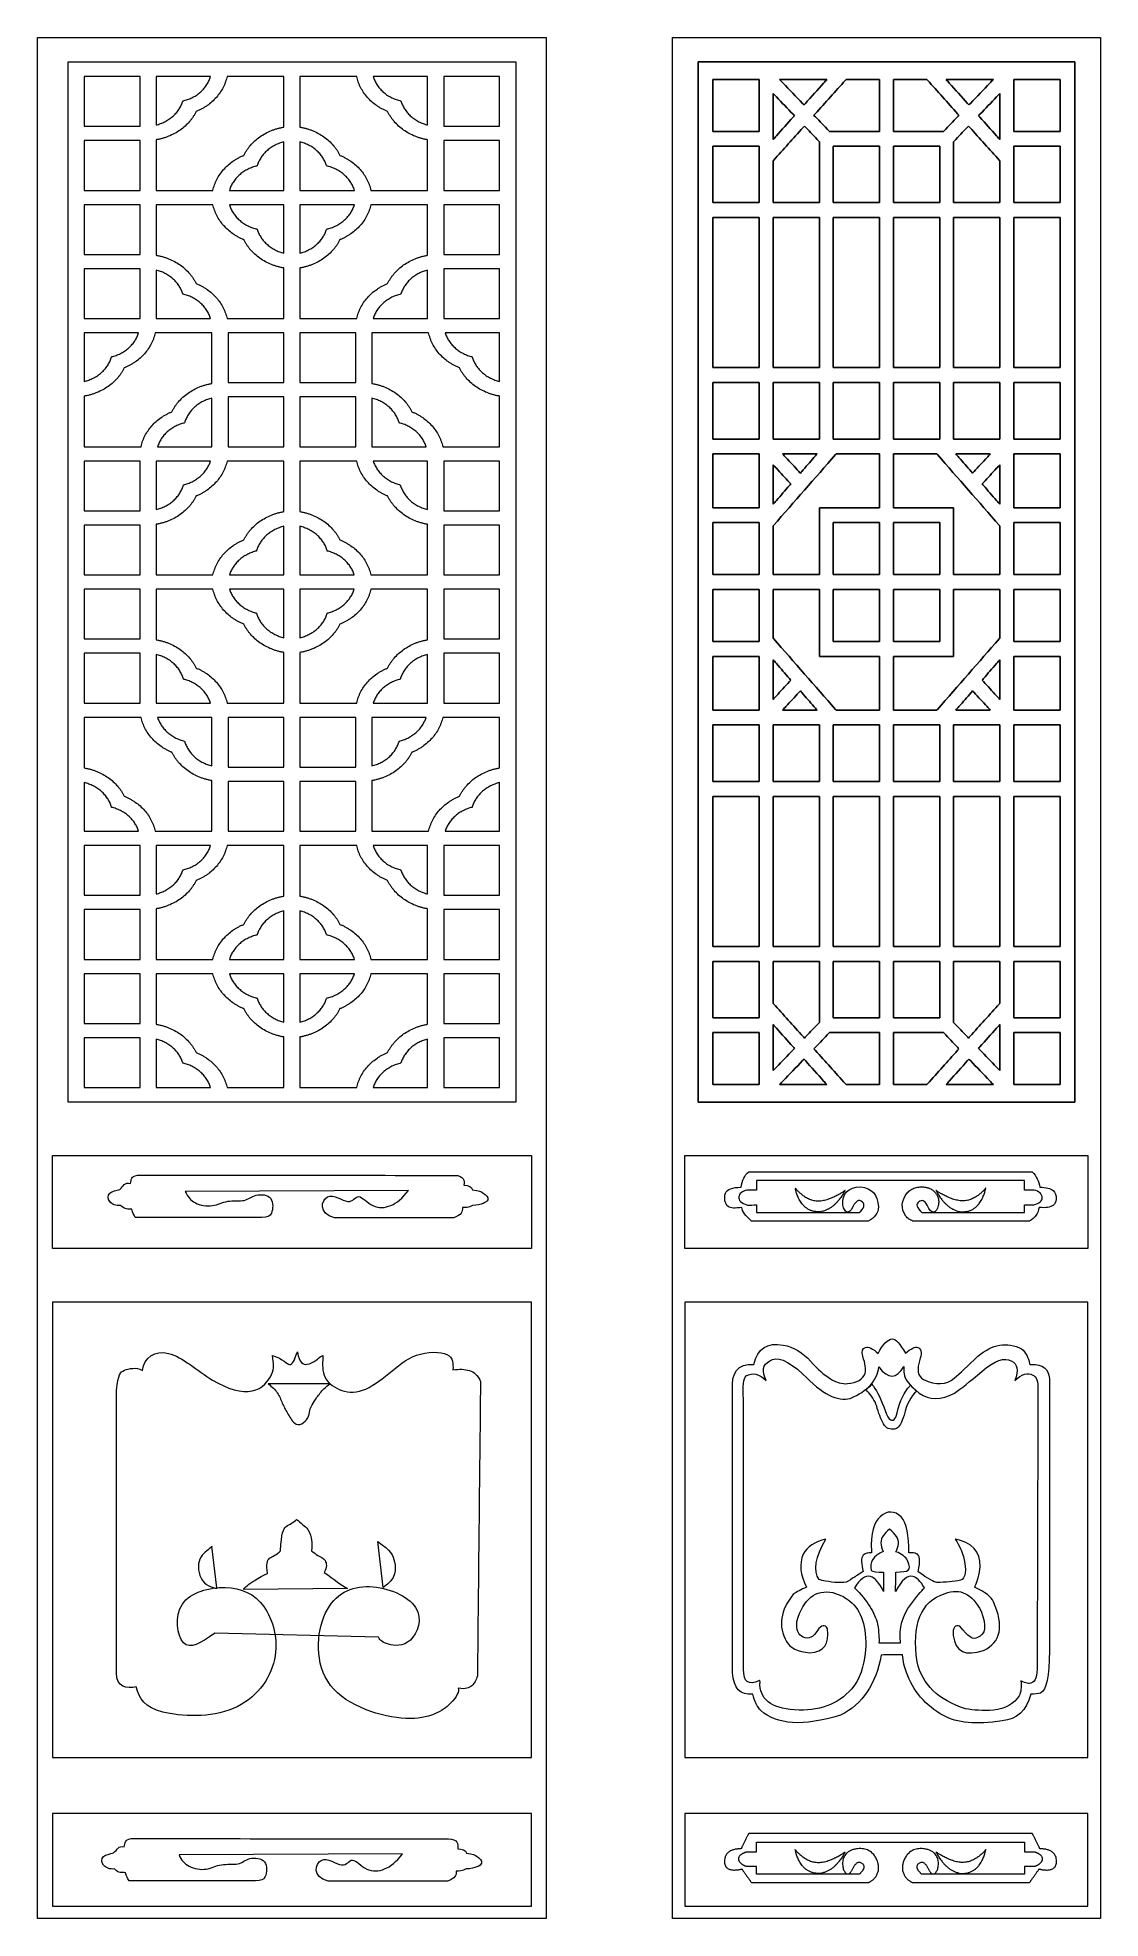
# Model space of a CAD drawing. Header units: centimetres. Extents: x -27.5 to -16.8, y -9.5 to 9.5.
import ezdxf

# ---------------------------------------------------------------- set-up
doc = ezdxf.new("R2010")
doc.units = ezdxf.units.CM
doc.header["$MEASUREMENT"] = 0
doc.layers.add('layer 1', color=7, linetype='Continuous')

msp = doc.modelspace()

# ---------------------------------------------------------------- linework, layer by layer
at = {"layer": 'layer 1', "color": 250, "lineweight": 9}
for points, knots in [([(-27.5, 9.5), (-27.5, 3.16667), (-27.5, -3.16664), (-27.5, -9.5), (-27.5, -9.5), (-25.78754, -9.5), (-24.07508, -9.5), (-22.36263, -9.5), (-22.36263, -9.5), (-22.36263, -3.16664), (-22.36263, 3.16667), (-22.36263, 9.5), (-22.36263, 9.5), (-24.07508, 9.5), (-25.78754, 9.5), (-27.5, 9.5)], [0, 0, 0, 0, 0.2, 0.2, 0.2, 0.2, 0.4, 0.4, 0.4, 0.4, 0.6, 0.6, 0.6, 0.6, 1, 1, 1, 1]), ([(-21.08554, 9.5), (-21.08554, 3.16667), (-21.08554, -3.16667), (-21.08554, -9.5), (-21.08554, -9.5), (-19.64491, -9.5), (-18.20427, -9.5), (-16.76367, -9.5), (-16.76367, -9.5), (-16.76367, -3.16667), (-16.76367, 3.16667), (-16.76367, 9.5), (-16.76367, 9.5), (-18.20427, 9.5), (-19.64491, 9.5), (-21.08554, 9.5)], [0, 0, 0, 0, 0.2, 0.2, 0.2, 0.2, 0.4, 0.4, 0.4, 0.4, 0.6, 0.6, 0.6, 0.6, 1, 1, 1, 1]), ([(-22.66971, -1.25389), (-22.66971, 2.24882), (-22.66971, 5.75153), (-22.66971, 9.25424), (-22.66971, 9.25424), (-24.17746, 9.25424), (-25.68521, 9.25424), (-27.19295, 9.25424), (-27.19295, 9.25424), (-27.19295, 5.75153), (-27.19295, 2.24882), (-27.19295, -1.25389), (-27.19295, -1.25389), (-25.68521, -1.25389), (-24.17746, -1.25389), (-22.66971, -1.25389)], [0, 0, 0, 0, 0.2, 0.2, 0.2, 0.2, 0.4, 0.4, 0.4, 0.4, 0.6, 0.6, 0.6, 0.6, 1, 1, 1, 1]), ([(-20.8272, -1.2539), (-20.8272, 2.24882), (-20.8272, 5.75153), (-20.8272, 9.25424), (-20.8272, 9.25424), (-19.5588, 9.25424), (-18.29036, 9.25424), (-17.02196, 9.25424), (-17.02196, 9.25424), (-17.02196, 5.75153), (-17.02196, 2.24882), (-17.02196, -1.2539), (-17.02196, -1.2539), (-18.29036, -1.2539), (-19.5588, -1.2539), (-20.8272, -1.2539)], [0, 0, 0, 0, 0.2, 0.2, 0.2, 0.2, 0.4, 0.4, 0.4, 0.4, 0.6, 0.6, 0.6, 0.6, 1, 1, 1, 1]), ([(-17.02196, -1.2539), (-17.02196, 2.24882), (-17.02196, 5.75153), (-17.02196, 9.25424), (-17.02196, 9.25424), (-18.29036, 9.25424), (-19.5588, 9.25424), (-20.8272, 9.25424), (-20.8272, 9.25424), (-20.8272, 5.75153), (-20.8272, 2.24882), (-20.8272, -1.2539), (-20.8272, -1.2539), (-19.5588, -1.2539), (-18.29036, -1.2539), (-17.02196, -1.2539)], [0, 0, 0, 0, 0.2, 0.2, 0.2, 0.2, 0.4, 0.4, 0.4, 0.4, 0.6, 0.6, 0.6, 0.6, 1, 1, 1, 1]), ([(-27.02847, 8.60449), (-27.02847, 8.77188), (-27.02847, 8.93934), (-27.02847, 9.10673), (-27.02847, 9.10673), (-26.84064, 9.10673), (-26.65284, 9.10673), (-26.46499, 9.10673), (-26.46499, 9.10673), (-26.46499, 8.93934), (-26.46499, 8.77188), (-26.46499, 8.60449), (-26.46499, 8.60449), (-26.65284, 8.60449), (-26.84064, 8.60449), (-27.02847, 8.60449)], [0, 0, 0, 0, 0.2, 0.2, 0.2, 0.2, 0.4, 0.4, 0.4, 0.4, 0.6, 0.6, 0.6, 0.6, 1, 1, 1, 1]), ([(-25.58633, 9.10673), (-25.39509, 9.10673), (-25.20388, 9.10673), (-25.01268, 9.10673), (-25.01268, 9.10673), (-25.01268, 8.93652), (-25.01268, 8.76627), (-25.01268, 8.59603), (-25.01268, 8.59603), (-25.02329, 8.59432), (-25.03387, 8.59225), (-25.04441, 8.58996), (-25.04441, 8.58996), (-25.05502, 8.5876), (-25.0656, 8.58492), (-25.07609, 8.58199), (-25.07609, 8.58199), (-25.08668, 8.57908), (-25.09717, 8.57583), (-25.1075, 8.57228), (-25.1075, 8.57228), (-25.11797, 8.56882), (-25.12835, 8.56495), (-25.13852, 8.56085), (-25.13852, 8.56085), (-25.15911, 8.55255), (-25.17916, 8.54316), (-25.19852, 8.53258), (-25.19852, 8.53258), (-25.21799, 8.52202), (-25.2367, 8.5104), (-25.25457, 8.49778), (-25.25457, 8.49778), (-25.27244, 8.48516), (-25.28942, 8.4715), (-25.30541, 8.45707), (-25.30541, 8.45707), (-25.32131, 8.44261), (-25.33615, 8.42738), (-25.34987, 8.41137), (-25.34987, 8.41137), (-25.35665, 8.40346), (-25.36321, 8.39533), (-25.36944, 8.38706), (-25.36944, 8.38706), (-25.37567, 8.37884), (-25.3816, 8.37048), (-25.38721, 8.36195), (-25.38721, 8.36195), (-25.39278, 8.35352), (-25.39805, 8.34498), (-25.40307, 8.3363), (-25.40307, 8.3363), (-25.40799, 8.32764), (-25.41262, 8.31895), (-25.41699, 8.31011), (-25.41699, 8.31011), (-25.42659, 8.30624), (-25.43605, 8.30205), (-25.4454, 8.29763), (-25.4454, 8.29763), (-25.45484, 8.29314), (-25.46416, 8.28849), (-25.4733, 8.28352), (-25.4733, 8.28352), (-25.48254, 8.27854), (-25.49161, 8.27325), (-25.50054, 8.2678), (-25.50054, 8.2678), (-25.50955, 8.26228), (-25.5183, 8.25651), (-25.52693, 8.25053), (-25.52693, 8.25053), (-25.54425, 8.23845), (-25.56079, 8.22542), (-25.57646, 8.21154), (-25.57646, 8.21154), (-25.59218, 8.19756), (-25.60697, 8.18272), (-25.6207, 8.16719), (-25.6207, 8.16719), (-25.63447, 8.15163), (-25.64709, 8.13537), (-25.65861, 8.11839), (-25.65861, 8.11839), (-25.67011, 8.1016), (-25.6804, 8.08423), (-25.68951, 8.06632), (-25.68951, 8.06632), (-25.694, 8.05748), (-25.69824, 8.04847), (-25.70214, 8.0394), (-25.70214, 8.0394), (-25.70605, 8.0304), (-25.70961, 8.02133), (-25.71288, 8.01219), (-25.71288, 8.01219), (-25.71616, 8.00302), (-25.71907, 7.99386), (-25.72172, 7.98463), (-25.72172, 7.98463), (-25.72436, 7.97549), (-25.72665, 7.96632), (-25.72867, 7.95709), (-25.72867, 7.95709), (-25.91988, 7.95709), (-26.11108, 7.95709), (-26.30232, 7.95709), (-26.30232, 7.95709), (-26.30232, 8.12733), (-26.30232, 8.29756), (-26.30232, 8.46779), (-26.30232, 8.46779), (-26.29164, 8.46953), (-26.28108, 8.47157), (-26.27054, 8.47395), (-26.27054, 8.47395), (-26.25991, 8.47624), (-26.24935, 8.47892), (-26.23888, 8.48183), (-26.23888, 8.48183), (-26.22832, 8.48477), (-26.21783, 8.488), (-26.20743, 8.49155), (-26.20743, 8.49155), (-26.19698, 8.4951), (-26.18665, 8.49888), (-26.17641, 8.50298), (-26.17641, 8.50298), (-26.15584, 8.51127), (-26.13582, 8.52076), (-26.11644, 8.53125), (-26.11644, 8.53125), (-26.09699, 8.54183), (-26.07825, 8.55342), (-26.06038, 8.56605), (-26.06038, 8.56605), (-26.04249, 8.57876), (-26.02554, 8.59232), (-26.00959, 8.60685), (-26.00959, 8.60685), (-25.99367, 8.62121), (-25.97885, 8.63654), (-25.9651, 8.65246), (-25.9651, 8.65246), (-25.95828, 8.66045), (-25.95177, 8.66849), (-25.94549, 8.67679), (-25.94549, 8.67679), (-25.93931, 8.68499), (-25.93338, 8.69335), (-25.92779, 8.70187), (-25.92779, 8.70187), (-25.92217, 8.71032), (-25.91693, 8.71891), (-25.91191, 8.7276), (-25.91191, 8.7276), (-25.90698, 8.73621), (-25.90233, 8.74489), (-25.89798, 8.75374), (-25.89798, 8.75374), (-25.88841, 8.75768), (-25.8789, 8.76178), (-25.86958, 8.7662), (-25.86958, 8.7662), (-25.86011, 8.77069), (-25.85079, 8.77543), (-25.84165, 8.78033), (-25.84165, 8.78033), (-25.83239, 8.78537), (-25.82332, 8.79057), (-25.81441, 8.79612), (-25.81441, 8.79612), (-25.80545, 8.80157), (-25.79666, 8.80732), (-25.78804, 8.81332), (-25.78804, 8.81332), (-25.77068, 8.82546), (-25.75419, 8.83841), (-25.73854, 8.85231), (-25.73854, 8.85231), (-25.72278, 8.86626), (-25.70802, 8.88111), (-25.69428, 8.89666), (-25.69428, 8.89666), (-25.68051, 8.91219), (-25.66784, 8.92853), (-25.65632, 8.94543), (-25.65632, 8.94543), (-25.64489, 8.96223), (-25.63456, 8.97961), (-25.62546, 8.99753), (-25.62546, 8.99753), (-25.62097, 9.00635), (-25.61676, 9.01535), (-25.61284, 9.02442), (-25.61284, 9.02442), (-25.60895, 9.03343), (-25.60535, 9.0425), (-25.60212, 9.05173), (-25.60212, 9.05173), (-25.59884, 9.06082), (-25.59589, 9.06996), (-25.59328, 9.0792), (-25.59328, 9.0792), (-25.59062, 9.08836), (-25.5883, 9.09752), (-25.58633, 9.10673)], [0, 0, 0, 0, 0.01886792, 0.01886792, 0.01886792, 0.01886792, 0.03773585, 0.03773585, 0.03773585, 0.03773585, 0.05660377, 0.05660377, 0.05660377, 0.05660377, 0.0754717, 0.0754717, 0.0754717, 0.0754717, 0.09433962, 0.09433962, 0.09433962, 0.09433962, 0.11320755, 0.11320755, 0.11320755, 0.11320755, 0.13207547, 0.13207547, 0.13207547, 0.13207547, 0.1509434, 0.1509434, 0.1509434, 0.1509434, 0.16981132, 0.16981132, 0.16981132, 0.16981132, 0.18867925, 0.18867925, 0.18867925, 0.18867925, 0.20754717, 0.20754717, 0.20754717, 0.20754717, 0.22641509, 0.22641509, 0.22641509, 0.22641509, 0.24528302, 0.24528302, 0.24528302, 0.24528302, 0.26415094, 0.26415094, 0.26415094, 0.26415094, 0.28301887, 0.28301887, 0.28301887, 0.28301887, 0.30188679, 0.30188679, 0.30188679, 0.30188679, 0.32075472, 0.32075472, 0.32075472, 0.32075472, 0.33962264, 0.33962264, 0.33962264, 0.33962264, 0.35849057, 0.35849057, 0.35849057, 0.35849057, 0.37735849, 0.37735849, 0.37735849, 0.37735849, 0.39622642, 0.39622642, 0.39622642, 0.39622642, 0.41509434, 0.41509434, 0.41509434, 0.41509434, 0.43396226, 0.43396226, 0.43396226, 0.43396226, 0.45283019, 0.45283019, 0.45283019, 0.45283019, 0.47169811, 0.47169811, 0.47169811, 0.47169811, 0.49056604, 0.49056604, 0.49056604, 0.49056604, 0.50943396, 0.50943396, 0.50943396, 0.50943396, 0.52830189, 0.52830189, 0.52830189, 0.52830189, 0.54716981, 0.54716981, 0.54716981, 0.54716981, 0.56603774, 0.56603774, 0.56603774, 0.56603774, 0.58490566, 0.58490566, 0.58490566, 0.58490566, 0.60377358, 0.60377358, 0.60377358, 0.60377358, 0.62264151, 0.62264151, 0.62264151, 0.62264151, 0.64150943, 0.64150943, 0.64150943, 0.64150943, 0.66037736, 0.66037736, 0.66037736, 0.66037736, 0.67924528, 0.67924528, 0.67924528, 0.67924528, 0.69811321, 0.69811321, 0.69811321, 0.69811321, 0.71698113, 0.71698113, 0.71698113, 0.71698113, 0.73584906, 0.73584906, 0.73584906, 0.73584906, 0.75471698, 0.75471698, 0.75471698, 0.75471698, 0.77358491, 0.77358491, 0.77358491, 0.77358491, 0.79245283, 0.79245283, 0.79245283, 0.79245283, 0.81132075, 0.81132075, 0.81132075, 0.81132075, 0.83018868, 0.83018868, 0.83018868, 0.83018868, 0.8490566, 0.8490566, 0.8490566, 0.8490566, 0.86792453, 0.86792453, 0.86792453, 0.86792453, 0.88679245, 0.88679245, 0.88679245, 0.88679245, 0.90566038, 0.90566038, 0.90566038, 0.90566038, 0.9245283, 0.9245283, 0.9245283, 0.9245283, 0.94339623, 0.94339623, 0.94339623, 0.94339623, 0.96226415, 0.96226415, 0.96226415, 0.96226415, 1, 1, 1, 1]), ([(-26.30232, 8.61743), (-26.30232, 8.78056), (-26.30232, 8.94369), (-26.30232, 9.10673), (-26.30232, 9.10673), (-26.11898, 9.10673), (-25.93564, 9.10673), (-25.75231, 9.10673), (-25.75231, 9.10673), (-25.75435, 9.09988), (-25.75673, 9.09301), (-25.75927, 9.08623), (-25.75927, 9.08623), (-25.76188, 9.07936), (-25.76472, 9.07258), (-25.76782, 9.0658), (-25.76782, 9.0658), (-25.77407, 9.05212), (-25.78131, 9.03879), (-25.78956, 9.02584), (-25.78956, 9.02584), (-25.79785, 9.01283), (-25.8071, 9.00021), (-25.8173, 8.9882), (-25.8173, 8.9882), (-25.82752, 8.97604), (-25.83865, 8.96454), (-25.85058, 8.95373), (-25.85058, 8.95373), (-25.86257, 8.94291), (-25.87526, 8.93272), (-25.88868, 8.92342), (-25.88868, 8.92342), (-25.90201, 8.9141), (-25.91594, 8.90564), (-25.93047, 8.89799), (-25.93047, 8.89799), (-25.93766, 8.89421), (-25.94494, 8.89066), (-25.95241, 8.88727), (-25.95241, 8.88727), (-25.95979, 8.88395), (-25.96723, 8.88088), (-25.97482, 8.87795), (-25.97482, 8.87795), (-25.98235, 8.8751), (-25.98994, 8.87242), (-25.99759, 8.86997), (-25.99759, 8.86997), (-26.00517, 8.86754), (-26.01282, 8.86539), (-26.02052, 8.86342), (-26.02052, 8.86342), (-26.02441, 8.86241), (-26.02833, 8.86138), (-26.03225, 8.86035), (-26.03225, 8.86035), (-26.03342, 8.85687), (-26.03461, 8.85341), (-26.03578, 8.84993), (-26.03578, 8.84993), (-26.03807, 8.84331), (-26.04061, 8.83666), (-26.04334, 8.83014), (-26.04334, 8.83014), (-26.04609, 8.82349), (-26.04909, 8.81694), (-26.05232, 8.81048), (-26.05232, 8.81048), (-26.05882, 8.79738), (-26.06629, 8.78459), (-26.07465, 8.77227), (-26.07465, 8.77227), (-26.08311, 8.75974), (-26.09245, 8.74773), (-26.10265, 8.73621), (-26.10265, 8.73621), (-26.11284, 8.72469), (-26.12393, 8.71371), (-26.13575, 8.70338), (-26.13575, 8.70338), (-26.14757, 8.69303), (-26.16008, 8.68341), (-26.17332, 8.67456), (-26.17332, 8.67456), (-26.1864, 8.66572), (-26.2001, 8.65768), (-26.2143, 8.65042), (-26.2143, 8.65042), (-26.22835, 8.64325), (-26.24285, 8.63686), (-26.25767, 8.63131), (-26.25767, 8.63131), (-26.26502, 8.62856), (-26.2724, 8.62604), (-26.27989, 8.62375), (-26.27989, 8.62375), (-26.28731, 8.62146), (-26.29476, 8.61933), (-26.30232, 8.61743)], [0, 0, 0, 0, 0.03846154, 0.03846154, 0.03846154, 0.03846154, 0.07692308, 0.07692308, 0.07692308, 0.07692308, 0.11538462, 0.11538462, 0.11538462, 0.11538462, 0.15384615, 0.15384615, 0.15384615, 0.15384615, 0.19230769, 0.19230769, 0.19230769, 0.19230769, 0.23076923, 0.23076923, 0.23076923, 0.23076923, 0.26923077, 0.26923077, 0.26923077, 0.26923077, 0.30769231, 0.30769231, 0.30769231, 0.30769231, 0.34615385, 0.34615385, 0.34615385, 0.34615385, 0.38461538, 0.38461538, 0.38461538, 0.38461538, 0.42307692, 0.42307692, 0.42307692, 0.42307692, 0.46153846, 0.46153846, 0.46153846, 0.46153846, 0.5, 0.5, 0.5, 0.5, 0.53846154, 0.53846154, 0.53846154, 0.53846154, 0.57692308, 0.57692308, 0.57692308, 0.57692308, 0.61538462, 0.61538462, 0.61538462, 0.61538462, 0.65384615, 0.65384615, 0.65384615, 0.65384615, 0.69230769, 0.69230769, 0.69230769, 0.69230769, 0.73076923, 0.73076923, 0.73076923, 0.73076923, 0.76923077, 0.76923077, 0.76923077, 0.76923077, 0.80769231, 0.80769231, 0.80769231, 0.80769231, 0.84615385, 0.84615385, 0.84615385, 0.84615385, 0.88461538, 0.88461538, 0.88461538, 0.88461538, 0.92307692, 0.92307692, 0.92307692, 0.92307692, 1, 1, 1, 1]), ([(-23.96464, 8.75374), (-23.96029, 8.74489), (-23.95568, 8.73621), (-23.95074, 8.7276), (-23.95074, 8.7276), (-23.94574, 8.71891), (-23.94045, 8.71032), (-23.93488, 8.70187), (-23.93488, 8.70187), (-23.92925, 8.69335), (-23.92336, 8.68499), (-23.91713, 8.67679), (-23.91713, 8.67679), (-23.9109, 8.66849), (-23.90435, 8.66045), (-23.89754, 8.65246), (-23.89754, 8.65246), (-23.88382, 8.63654), (-23.86897, 8.62121), (-23.85308, 8.60685), (-23.85308, 8.60685), (-23.83711, 8.59232), (-23.82013, 8.57876), (-23.80224, 8.56605), (-23.80224, 8.56605), (-23.78437, 8.55342), (-23.76568, 8.54183), (-23.74618, 8.53125), (-23.74618, 8.53125), (-23.72685, 8.52076), (-23.70681, 8.51127), (-23.68621, 8.50298), (-23.68621, 8.50298), (-23.67597, 8.49888), (-23.66564, 8.4951), (-23.65519, 8.49155), (-23.65519, 8.49155), (-23.64481, 8.488), (-23.63435, 8.48477), (-23.62376, 8.48183), (-23.62376, 8.48183), (-23.61327, 8.47892), (-23.60271, 8.47624), (-23.59208, 8.47395), (-23.59208, 8.47395), (-23.58154, 8.47157), (-23.57098, 8.46953), (-23.56035, 8.46779), (-23.56035, 8.46779), (-23.56035, 8.29756), (-23.56035, 8.12733), (-23.56035, 7.95709), (-23.56035, 7.95709), (-23.75155, 7.95709), (-23.94279, 7.95709), (-24.13396, 7.95709), (-24.13396, 7.95709), (-24.13597, 7.96632), (-24.13831, 7.97549), (-24.14094, 7.98463), (-24.14094, 7.98463), (-24.14356, 7.99386), (-24.14651, 8.00302), (-24.14979, 8.01219), (-24.14979, 8.01219), (-24.15302, 8.02133), (-24.15661, 8.0304), (-24.16051, 8.0394), (-24.16051, 8.0394), (-24.16438, 8.04847), (-24.16864, 8.05748), (-24.17315, 8.06632), (-24.17315, 8.06632), (-24.18223, 8.08423), (-24.19256, 8.1016), (-24.20401, 8.11839), (-24.20401, 8.11839), (-24.21553, 8.13537), (-24.2282, 8.15163), (-24.24197, 8.16719), (-24.24197, 8.16719), (-24.25569, 8.18272), (-24.27047, 8.19756), (-24.28621, 8.21154), (-24.28621, 8.21154), (-24.30183, 8.22542), (-24.31837, 8.23845), (-24.33574, 8.25053), (-24.33574, 8.25053), (-24.34433, 8.25651), (-24.35312, 8.26228), (-24.36208, 8.2678), (-24.36208, 8.2678), (-24.37101, 8.27325), (-24.38009, 8.27854), (-24.38932, 8.28352), (-24.38932, 8.28352), (-24.39846, 8.28849), (-24.40778, 8.29314), (-24.41722, 8.29763), (-24.41722, 8.29763), (-24.42657, 8.30205), (-24.43607, 8.30624), (-24.44567, 8.31011), (-24.44567, 8.31011), (-24.45, 8.31895), (-24.45468, 8.32764), (-24.4596, 8.3363), (-24.4596, 8.3363), (-24.46457, 8.34498), (-24.46984, 8.35352), (-24.47541, 8.36195), (-24.47541, 8.36195), (-24.48107, 8.37048), (-24.48698, 8.37884), (-24.49319, 8.38706), (-24.49319, 8.38706), (-24.49942, 8.39533), (-24.50597, 8.40346), (-24.5128, 8.41137), (-24.5128, 8.41137), (-24.52652, 8.42738), (-24.54136, 8.44261), (-24.55726, 8.45707), (-24.55726, 8.45707), (-24.57321, 8.4715), (-24.59018, 8.48516), (-24.60805, 8.49778), (-24.60805, 8.49778), (-24.62592, 8.5104), (-24.64463, 8.52202), (-24.66413, 8.53258), (-24.66413, 8.53258), (-24.68349, 8.54316), (-24.70351, 8.55255), (-24.7241, 8.56085), (-24.7241, 8.56085), (-24.73432, 8.56495), (-24.74465, 8.56882), (-24.75512, 8.57228), (-24.75512, 8.57228), (-24.7655, 8.57583), (-24.77599, 8.57908), (-24.78653, 8.58199), (-24.78653, 8.58199), (-24.79702, 8.58492), (-24.80761, 8.5876), (-24.81821, 8.58996), (-24.81821, 8.58996), (-24.82875, 8.59225), (-24.83933, 8.59432), (-24.84999, 8.59603), (-24.84999, 8.59603), (-24.84999, 8.76627), (-24.84999, 8.93652), (-24.84999, 9.10673), (-24.84999, 9.10673), (-24.65875, 9.10673), (-24.46753, 9.10673), (-24.27633, 9.10673), (-24.27633, 9.10673), (-24.27432, 9.09752), (-24.272, 9.08836), (-24.26939, 9.0792), (-24.26939, 9.0792), (-24.26676, 9.06996), (-24.26383, 9.06082), (-24.26055, 9.05173), (-24.26055, 9.05173), (-24.25727, 9.0425), (-24.25368, 9.03343), (-24.24983, 9.02442), (-24.24983, 9.02442), (-24.24591, 9.01535), (-24.2417, 9.00635), (-24.23716, 8.99753), (-24.23716, 8.99753), (-24.22807, 8.97961), (-24.21778, 8.96223), (-24.2063, 8.94543), (-24.2063, 8.94543), (-24.19478, 8.92853), (-24.18211, 8.91219), (-24.16837, 8.89666), (-24.16837, 8.89666), (-24.1546, 8.88111), (-24.13984, 8.86626), (-24.12413, 8.85231), (-24.12413, 8.85231), (-24.10848, 8.83841), (-24.09194, 8.82546), (-24.07458, 8.81332), (-24.07458, 8.81332), (-24.06596, 8.80732), (-24.05721, 8.80157), (-24.04821, 8.79612), (-24.04821, 8.79612), (-24.0393, 8.79057), (-24.03023, 8.78537), (-24.02097, 8.78033), (-24.02097, 8.78033), (-24.01183, 8.77543), (-24.00251, 8.77069), (-23.99309, 8.7662), (-23.99309, 8.7662), (-23.98372, 8.76178), (-23.97426, 8.75768), (-23.96464, 8.75374)], [0, 0, 0, 0, 0.01886792, 0.01886792, 0.01886792, 0.01886792, 0.03773585, 0.03773585, 0.03773585, 0.03773585, 0.05660377, 0.05660377, 0.05660377, 0.05660377, 0.0754717, 0.0754717, 0.0754717, 0.0754717, 0.09433962, 0.09433962, 0.09433962, 0.09433962, 0.11320755, 0.11320755, 0.11320755, 0.11320755, 0.13207547, 0.13207547, 0.13207547, 0.13207547, 0.1509434, 0.1509434, 0.1509434, 0.1509434, 0.16981132, 0.16981132, 0.16981132, 0.16981132, 0.18867925, 0.18867925, 0.18867925, 0.18867925, 0.20754717, 0.20754717, 0.20754717, 0.20754717, 0.22641509, 0.22641509, 0.22641509, 0.22641509, 0.24528302, 0.24528302, 0.24528302, 0.24528302, 0.26415094, 0.26415094, 0.26415094, 0.26415094, 0.28301887, 0.28301887, 0.28301887, 0.28301887, 0.30188679, 0.30188679, 0.30188679, 0.30188679, 0.32075472, 0.32075472, 0.32075472, 0.32075472, 0.33962264, 0.33962264, 0.33962264, 0.33962264, 0.35849057, 0.35849057, 0.35849057, 0.35849057, 0.37735849, 0.37735849, 0.37735849, 0.37735849, 0.39622642, 0.39622642, 0.39622642, 0.39622642, 0.41509434, 0.41509434, 0.41509434, 0.41509434, 0.43396226, 0.43396226, 0.43396226, 0.43396226, 0.45283019, 0.45283019, 0.45283019, 0.45283019, 0.47169811, 0.47169811, 0.47169811, 0.47169811, 0.49056604, 0.49056604, 0.49056604, 0.49056604, 0.50943396, 0.50943396, 0.50943396, 0.50943396, 0.52830189, 0.52830189, 0.52830189, 0.52830189, 0.54716981, 0.54716981, 0.54716981, 0.54716981, 0.56603774, 0.56603774, 0.56603774, 0.56603774, 0.58490566, 0.58490566, 0.58490566, 0.58490566, 0.60377358, 0.60377358, 0.60377358, 0.60377358, 0.62264151, 0.62264151, 0.62264151, 0.62264151, 0.64150943, 0.64150943, 0.64150943, 0.64150943, 0.66037736, 0.66037736, 0.66037736, 0.66037736, 0.67924528, 0.67924528, 0.67924528, 0.67924528, 0.69811321, 0.69811321, 0.69811321, 0.69811321, 0.71698113, 0.71698113, 0.71698113, 0.71698113, 0.73584906, 0.73584906, 0.73584906, 0.73584906, 0.75471698, 0.75471698, 0.75471698, 0.75471698, 0.77358491, 0.77358491, 0.77358491, 0.77358491, 0.79245283, 0.79245283, 0.79245283, 0.79245283, 0.81132075, 0.81132075, 0.81132075, 0.81132075, 0.83018868, 0.83018868, 0.83018868, 0.83018868, 0.8490566, 0.8490566, 0.8490566, 0.8490566, 0.86792453, 0.86792453, 0.86792453, 0.86792453, 0.88679245, 0.88679245, 0.88679245, 0.88679245, 0.90566038, 0.90566038, 0.90566038, 0.90566038, 0.9245283, 0.9245283, 0.9245283, 0.9245283, 0.94339623, 0.94339623, 0.94339623, 0.94339623, 0.96226415, 0.96226415, 0.96226415, 0.96226415, 1, 1, 1, 1]), ([(-23.56035, 9.10673), (-23.56035, 8.94369), (-23.56035, 8.78056), (-23.56035, 8.61743), (-23.56035, 8.61743), (-23.56789, 8.61933), (-23.57531, 8.62146), (-23.58273, 8.62375), (-23.58273, 8.62375), (-23.59022, 8.62604), (-23.59765, 8.62856), (-23.605, 8.63131), (-23.605, 8.63131), (-23.61982, 8.63686), (-23.63428, 8.64325), (-23.64837, 8.65042), (-23.64837, 8.65042), (-23.66252, 8.65768), (-23.67625, 8.66572), (-23.68935, 8.67456), (-23.68935, 8.67456), (-23.70254, 8.68341), (-23.71508, 8.69303), (-23.72687, 8.70338), (-23.72687, 8.70338), (-23.73872, 8.71371), (-23.74978, 8.72469), (-23.76002, 8.73621), (-23.76002, 8.73621), (-23.77022, 8.74773), (-23.77956, 8.75974), (-23.78802, 8.77227), (-23.78802, 8.77227), (-23.79638, 8.78459), (-23.8038, 8.79738), (-23.81035, 8.81048), (-23.81035, 8.81048), (-23.81354, 8.81694), (-23.81654, 8.82349), (-23.81929, 8.83014), (-23.81929, 8.83014), (-23.82201, 8.83666), (-23.82456, 8.84331), (-23.82685, 8.84993), (-23.82685, 8.84993), (-23.82801, 8.85341), (-23.82921, 8.85687), (-23.83037, 8.86035), (-23.83037, 8.86035), (-23.83429, 8.86138), (-23.83821, 8.86241), (-23.8421, 8.86342), (-23.8421, 8.86342), (-23.8498, 8.86539), (-23.85745, 8.86754), (-23.86508, 8.86997), (-23.86508, 8.86997), (-23.87273, 8.87242), (-23.88031, 8.8751), (-23.88781, 8.87795), (-23.88781, 8.87795), (-23.89539, 8.88088), (-23.90288, 8.88395), (-23.91026, 8.88727), (-23.91026, 8.88727), (-23.91768, 8.89066), (-23.92499, 8.89421), (-23.9322, 8.89799), (-23.9322, 8.89799), (-23.94668, 8.90564), (-23.96065, 8.9141), (-23.97399, 8.92342), (-23.97399, 8.92342), (-23.98741, 8.93272), (-24.0001, 8.94291), (-24.01206, 8.95373), (-24.01206, 8.95373), (-24.024, 8.96454), (-24.03511, 8.97604), (-24.04537, 8.9882), (-24.04537, 8.9882), (-24.05556, 9.00021), (-24.06477, 9.01283), (-24.07311, 9.02584), (-24.07311, 9.02584), (-24.08131, 9.03879), (-24.08858, 9.05212), (-24.09481, 9.0658), (-24.09481, 9.0658), (-24.09795, 9.07258), (-24.10079, 9.07936), (-24.10337, 9.08623), (-24.10337, 9.08623), (-24.10594, 9.09301), (-24.10828, 9.09988), (-24.11036, 9.10673), (-24.11036, 9.10673), (-23.92702, 9.10673), (-23.74369, 9.10673), (-23.56035, 9.10673)], [0, 0, 0, 0, 0.03846154, 0.03846154, 0.03846154, 0.03846154, 0.07692308, 0.07692308, 0.07692308, 0.07692308, 0.11538462, 0.11538462, 0.11538462, 0.11538462, 0.15384615, 0.15384615, 0.15384615, 0.15384615, 0.19230769, 0.19230769, 0.19230769, 0.19230769, 0.23076923, 0.23076923, 0.23076923, 0.23076923, 0.26923077, 0.26923077, 0.26923077, 0.26923077, 0.30769231, 0.30769231, 0.30769231, 0.30769231, 0.34615385, 0.34615385, 0.34615385, 0.34615385, 0.38461538, 0.38461538, 0.38461538, 0.38461538, 0.42307692, 0.42307692, 0.42307692, 0.42307692, 0.46153846, 0.46153846, 0.46153846, 0.46153846, 0.5, 0.5, 0.5, 0.5, 0.53846154, 0.53846154, 0.53846154, 0.53846154, 0.57692308, 0.57692308, 0.57692308, 0.57692308, 0.61538462, 0.61538462, 0.61538462, 0.61538462, 0.65384615, 0.65384615, 0.65384615, 0.65384615, 0.69230769, 0.69230769, 0.69230769, 0.69230769, 0.73076923, 0.73076923, 0.73076923, 0.73076923, 0.76923077, 0.76923077, 0.76923077, 0.76923077, 0.80769231, 0.80769231, 0.80769231, 0.80769231, 0.84615385, 0.84615385, 0.84615385, 0.84615385, 0.88461538, 0.88461538, 0.88461538, 0.88461538, 0.92307692, 0.92307692, 0.92307692, 0.92307692, 1, 1, 1, 1]), ([(-23.39763, 9.10673), (-23.20983, 9.10673), (-23.02198, 9.10673), (-22.8342, 9.10673), (-22.8342, 9.10673), (-22.8342, 8.93934), (-22.8342, 8.77188), (-22.8342, 8.60449), (-22.8342, 8.60449), (-23.02198, 8.60449), (-23.20983, 8.60449), (-23.39763, 8.60449), (-23.39763, 8.60449), (-23.39763, 8.77188), (-23.39763, 8.93934), (-23.39763, 9.10673)], [0, 0, 0, 0, 0.2, 0.2, 0.2, 0.2, 0.4, 0.4, 0.4, 0.4, 0.6, 0.6, 0.6, 0.6, 1, 1, 1, 1]), ([(-20.65877, 9.07686), (-20.51578, 9.07686), (-20.37272, 9.07686), (-20.22972, 9.07686), (-20.22972, 9.07686), (-20.22317, 9.07686), (-20.21666, 9.07686), (-20.21009, 9.07686), (-20.21009, 9.07686), (-20.21009, 9.06985), (-20.21009, 9.06279), (-20.21009, 9.05576), (-20.21009, 9.05576), (-20.21009, 8.89499), (-20.21009, 8.73421), (-20.21009, 8.57351), (-20.21009, 8.57351), (-20.21009, 8.56643), (-20.21009, 8.55942), (-20.21009, 8.55234), (-20.21009, 8.55234), (-20.21666, 8.55234), (-20.22317, 8.55234), (-20.22972, 8.55234), (-20.22972, 8.55234), (-20.37272, 8.55234), (-20.51578, 8.55234), (-20.65877, 8.55234), (-20.65877, 8.55234), (-20.66533, 8.55234), (-20.67183, 8.55234), (-20.67838, 8.55234), (-20.67838, 8.55234), (-20.67838, 8.55942), (-20.67838, 8.56643), (-20.67838, 8.57351), (-20.67838, 8.57351), (-20.67838, 8.73421), (-20.67838, 8.89499), (-20.67838, 9.05576), (-20.67838, 9.05576), (-20.67838, 9.06279), (-20.67838, 9.06985), (-20.67838, 9.07686), (-20.67838, 9.07686), (-20.67183, 9.07686), (-20.66533, 9.07686), (-20.65877, 9.07686)], [0, 0, 0, 0, 0.07692308, 0.07692308, 0.07692308, 0.07692308, 0.15384615, 0.15384615, 0.15384615, 0.15384615, 0.23076923, 0.23076923, 0.23076923, 0.23076923, 0.30769231, 0.30769231, 0.30769231, 0.30769231, 0.38461538, 0.38461538, 0.38461538, 0.38461538, 0.46153846, 0.46153846, 0.46153846, 0.46153846, 0.53846154, 0.53846154, 0.53846154, 0.53846154, 0.61538462, 0.61538462, 0.61538462, 0.61538462, 0.69230769, 0.69230769, 0.69230769, 0.69230769, 0.76923077, 0.76923077, 0.76923077, 0.76923077, 0.84615385, 0.84615385, 0.84615385, 0.84615385, 1, 1, 1, 1]), ([(-20.65877, 8.55234), (-20.51578, 8.55234), (-20.37272, 8.55234), (-20.22972, 8.55234), (-20.22972, 8.55234), (-20.22317, 8.55234), (-20.21666, 8.55234), (-20.21009, 8.55234), (-20.21009, 8.55234), (-20.21009, 8.55942), (-20.21009, 8.56643), (-20.21009, 8.57351), (-20.21009, 8.57351), (-20.21009, 8.73421), (-20.21009, 8.89499), (-20.21009, 9.05576), (-20.21009, 9.05576), (-20.21009, 9.06279), (-20.21009, 9.06985), (-20.21009, 9.07686), (-20.21009, 9.07686), (-20.21666, 9.07686), (-20.22317, 9.07686), (-20.22972, 9.07686), (-20.22972, 9.07686), (-20.37272, 9.07686), (-20.51578, 9.07686), (-20.65877, 9.07686), (-20.65877, 9.07686), (-20.66533, 9.07686), (-20.67183, 9.07686), (-20.67838, 9.07686), (-20.67838, 9.07686), (-20.67838, 9.06985), (-20.67838, 9.06279), (-20.67838, 9.05576), (-20.67838, 9.05576), (-20.67838, 8.89499), (-20.67838, 8.73421), (-20.67838, 8.57351), (-20.67838, 8.57351), (-20.67838, 8.56643), (-20.67838, 8.55942), (-20.67838, 8.55234), (-20.67838, 8.55234), (-20.67183, 8.55234), (-20.66533, 8.55234), (-20.65877, 8.55234)], [0, 0, 0, 0, 0.07692308, 0.07692308, 0.07692308, 0.07692308, 0.15384615, 0.15384615, 0.15384615, 0.15384615, 0.23076923, 0.23076923, 0.23076923, 0.23076923, 0.30769231, 0.30769231, 0.30769231, 0.30769231, 0.38461538, 0.38461538, 0.38461538, 0.38461538, 0.46153846, 0.46153846, 0.46153846, 0.46153846, 0.53846154, 0.53846154, 0.53846154, 0.53846154, 0.61538462, 0.61538462, 0.61538462, 0.61538462, 0.69230769, 0.69230769, 0.69230769, 0.69230769, 0.76923077, 0.76923077, 0.76923077, 0.76923077, 0.84615385, 0.84615385, 0.84615385, 0.84615385, 1, 1, 1, 1]), ([(-20.07053, 8.52268), (-20.07053, 8.64398), (-20.07053, 8.76528), (-20.07053, 8.88658), (-20.07053, 8.88658), (-20.07053, 8.90321), (-20.07053, 8.91977), (-20.07053, 8.93638), (-20.07053, 8.93638), (-20.05944, 8.92486), (-20.04838, 8.91331), (-20.03729, 8.90179), (-20.03729, 8.90179), (-19.98107, 8.84326), (-19.92488, 8.78473), (-19.86864, 8.72617), (-19.86864, 8.72617), (-19.86394, 8.72129), (-19.85925, 8.71639), (-19.85455, 8.71149), (-19.85455, 8.71149), (-19.85911, 8.70645), (-19.86364, 8.70136), (-19.86818, 8.6963), (-19.86818, 8.6963), (-19.9244, 8.63351), (-19.98059, 8.57074), (-20.03683, 8.50799), (-20.03683, 8.50799), (-20.04808, 8.49544), (-20.05928, 8.48291), (-20.07053, 8.47035), (-20.07053, 8.47035), (-20.07053, 8.48779), (-20.07053, 8.50522), (-20.07053, 8.52268)], [0, 0, 0, 0, 0.1, 0.1, 0.1, 0.1, 0.2, 0.2, 0.2, 0.2, 0.3, 0.3, 0.3, 0.3, 0.4, 0.4, 0.4, 0.4, 0.5, 0.5, 0.5, 0.5, 0.6, 0.6, 0.6, 0.6, 0.7, 0.7, 0.7, 0.7, 0.8, 0.8, 0.8, 0.8, 1, 1, 1, 1]), ([(-20.03683, 8.50799), (-19.98059, 8.57074), (-19.9244, 8.63351), (-19.86818, 8.6963), (-19.86818, 8.6963), (-19.86364, 8.70136), (-19.85911, 8.70645), (-19.85455, 8.71149), (-19.85455, 8.71149), (-19.85925, 8.71639), (-19.86394, 8.72129), (-19.86864, 8.72617), (-19.86864, 8.72617), (-19.92488, 8.78473), (-19.98107, 8.84326), (-20.03729, 8.90179), (-20.03729, 8.90179), (-20.04838, 8.91331), (-20.05944, 8.92486), (-20.07053, 8.93638), (-20.07053, 8.93638), (-20.07053, 8.91977), (-20.07053, 8.90321), (-20.07053, 8.88658), (-20.07053, 8.88658), (-20.07053, 8.76528), (-20.07053, 8.64398), (-20.07053, 8.52268), (-20.07053, 8.52268), (-20.07053, 8.50522), (-20.07053, 8.48779), (-20.07053, 8.47035), (-20.07053, 8.47035), (-20.05928, 8.48291), (-20.04808, 8.49544), (-20.03683, 8.50799)], [0, 0, 0, 0, 0.1, 0.1, 0.1, 0.1, 0.2, 0.2, 0.2, 0.2, 0.3, 0.3, 0.3, 0.3, 0.4, 0.4, 0.4, 0.4, 0.5, 0.5, 0.5, 0.5, 0.6, 0.6, 0.6, 0.6, 0.7, 0.7, 0.7, 0.7, 0.8, 0.8, 0.8, 0.8, 1, 1, 1, 1]), ([(-19.95601, 9.07686), (-19.8285, 9.07686), (-19.70102, 9.07686), (-19.57353, 9.07686), (-19.57353, 9.07686), (-19.55811, 9.07686), (-19.5427, 9.07686), (-19.5273, 9.07686), (-19.5273, 9.07686), (-19.538, 9.06494), (-19.5487, 9.05299), (-19.5594, 9.04107), (-19.5594, 9.04107), (-19.62095, 8.97233), (-19.68246, 8.90367), (-19.74399, 8.83497), (-19.74399, 8.83497), (-19.74853, 8.82988), (-19.75306, 8.82482), (-19.7576, 8.81978), (-19.7576, 8.81978), (-19.7623, 8.82468), (-19.76699, 8.82951), (-19.77169, 8.83446), (-19.77169, 8.83446), (-19.83767, 8.90312), (-19.90364, 8.97182), (-19.96962, 9.04052), (-19.96962, 9.04052), (-19.98128, 9.05264), (-19.99292, 9.06476), (-20.00455, 9.07686), (-20.00455, 9.07686), (-19.98838, 9.07686), (-19.97218, 9.07686), (-19.95601, 9.07686)], [0, 0, 0, 0, 0.1, 0.1, 0.1, 0.1, 0.2, 0.2, 0.2, 0.2, 0.3, 0.3, 0.3, 0.3, 0.4, 0.4, 0.4, 0.4, 0.5, 0.5, 0.5, 0.5, 0.6, 0.6, 0.6, 0.6, 0.7, 0.7, 0.7, 0.7, 0.8, 0.8, 0.8, 0.8, 1, 1, 1, 1]), ([(-19.96962, 9.04052), (-19.90364, 8.97182), (-19.83767, 8.90312), (-19.77169, 8.83446), (-19.77169, 8.83446), (-19.76699, 8.82951), (-19.7623, 8.82468), (-19.7576, 8.81978), (-19.7576, 8.81978), (-19.75306, 8.82482), (-19.74853, 8.82988), (-19.74399, 8.83497), (-19.74399, 8.83497), (-19.68246, 8.90367), (-19.62095, 8.97233), (-19.5594, 9.04107), (-19.5594, 9.04107), (-19.5487, 9.05299), (-19.538, 9.06494), (-19.5273, 9.07686), (-19.5273, 9.07686), (-19.5427, 9.07686), (-19.55811, 9.07686), (-19.57353, 9.07686), (-19.57353, 9.07686), (-19.70102, 9.07686), (-19.8285, 9.07686), (-19.95601, 9.07686), (-19.95601, 9.07686), (-19.97218, 9.07686), (-19.98838, 9.07686), (-20.00455, 9.07686), (-20.00455, 9.07686), (-19.99292, 9.06476), (-19.98128, 9.05264), (-19.96962, 9.04052)], [0, 0, 0, 0, 0.1, 0.1, 0.1, 0.1, 0.2, 0.2, 0.2, 0.2, 0.3, 0.3, 0.3, 0.3, 0.4, 0.4, 0.4, 0.4, 0.5, 0.5, 0.5, 0.5, 0.6, 0.6, 0.6, 0.6, 0.7, 0.7, 0.7, 0.7, 0.8, 0.8, 0.8, 0.8, 1, 1, 1, 1]), ([(-18.99438, 9.05576), (-18.99438, 8.89499), (-18.99438, 8.73421), (-18.99438, 8.57351), (-18.99438, 8.57351), (-18.99438, 8.56643), (-18.99438, 8.55942), (-18.99438, 8.55234), (-18.99438, 8.55234), (-19.00089, 8.55234), (-19.00746, 8.55234), (-19.01397, 8.55234), (-19.01397, 8.55234), (-19.15701, 8.55234), (-19.30005, 8.55234), (-19.44307, 8.55234), (-19.44307, 8.55234), (-19.45968, 8.55234), (-19.47628, 8.55234), (-19.49285, 8.55234), (-19.49285, 8.55234), (-19.4955, 8.55234), (-19.49816, 8.55234), (-19.5008, 8.55234), (-19.5008, 8.55234), (-19.50267, 8.55434), (-19.50458, 8.55631), (-19.50652, 8.55828), (-19.50652, 8.55828), (-19.55202, 8.6057), (-19.59754, 8.6531), (-19.64308, 8.70052), (-19.64308, 8.70052), (-19.64778, 8.70542), (-19.65252, 8.71032), (-19.65717, 8.7152), (-19.65717, 8.7152), (-19.65268, 8.72031), (-19.6481, 8.72535), (-19.64356, 8.73043), (-19.64356, 8.73043), (-19.54208, 8.84376), (-19.44057, 8.95711), (-19.33909, 9.07044), (-19.33909, 9.07044), (-19.33714, 9.07257), (-19.33521, 9.07473), (-19.33329, 9.07686), (-19.33329, 9.07686), (-19.33052, 9.07686), (-19.32777, 9.07686), (-19.32495, 9.07686), (-19.32495, 9.07686), (-19.22129, 9.07686), (-19.11763, 9.07686), (-19.01397, 9.07686), (-19.01397, 9.07686), (-19.00746, 9.07686), (-19.00089, 9.07686), (-18.99438, 9.07686), (-18.99438, 9.07686), (-18.99438, 9.06985), (-18.99438, 9.06279), (-18.99438, 9.05576)], [0, 0, 0, 0, 0.05882353, 0.05882353, 0.05882353, 0.05882353, 0.11764706, 0.11764706, 0.11764706, 0.11764706, 0.17647059, 0.17647059, 0.17647059, 0.17647059, 0.23529412, 0.23529412, 0.23529412, 0.23529412, 0.29411765, 0.29411765, 0.29411765, 0.29411765, 0.35294118, 0.35294118, 0.35294118, 0.35294118, 0.41176471, 0.41176471, 0.41176471, 0.41176471, 0.47058824, 0.47058824, 0.47058824, 0.47058824, 0.52941176, 0.52941176, 0.52941176, 0.52941176, 0.58823529, 0.58823529, 0.58823529, 0.58823529, 0.64705882, 0.64705882, 0.64705882, 0.64705882, 0.70588235, 0.70588235, 0.70588235, 0.70588235, 0.76470588, 0.76470588, 0.76470588, 0.76470588, 0.82352941, 0.82352941, 0.82352941, 0.82352941, 0.88235294, 0.88235294, 0.88235294, 0.88235294, 1, 1, 1, 1]), ([(-18.99438, 8.57351), (-18.99438, 8.73421), (-18.99438, 8.89499), (-18.99438, 9.05576), (-18.99438, 9.05576), (-18.99438, 9.06279), (-18.99438, 9.06985), (-18.99438, 9.07686), (-18.99438, 9.07686), (-19.00089, 9.07686), (-19.00746, 9.07686), (-19.01397, 9.07686), (-19.01397, 9.07686), (-19.11763, 9.07686), (-19.22129, 9.07686), (-19.32495, 9.07686), (-19.32495, 9.07686), (-19.32777, 9.07686), (-19.33052, 9.07686), (-19.33329, 9.07686), (-19.33329, 9.07686), (-19.33521, 9.07473), (-19.33714, 9.07257), (-19.33909, 9.07044), (-19.33909, 9.07044), (-19.44057, 8.95711), (-19.54208, 8.84376), (-19.64356, 8.73043), (-19.64356, 8.73043), (-19.6481, 8.72535), (-19.65268, 8.72031), (-19.65717, 8.7152), (-19.65717, 8.7152), (-19.65252, 8.71032), (-19.64778, 8.70542), (-19.64308, 8.70052), (-19.64308, 8.70052), (-19.59754, 8.6531), (-19.55202, 8.6057), (-19.50652, 8.55828), (-19.50652, 8.55828), (-19.50458, 8.55631), (-19.50267, 8.55434), (-19.5008, 8.55234), (-19.5008, 8.55234), (-19.49816, 8.55234), (-19.4955, 8.55234), (-19.49285, 8.55234), (-19.49285, 8.55234), (-19.47628, 8.55234), (-19.45968, 8.55234), (-19.44307, 8.55234), (-19.44307, 8.55234), (-19.30005, 8.55234), (-19.15701, 8.55234), (-19.01397, 8.55234), (-19.01397, 8.55234), (-19.00746, 8.55234), (-19.00089, 8.55234), (-18.99438, 8.55234), (-18.99438, 8.55234), (-18.99438, 8.55942), (-18.99438, 8.56643), (-18.99438, 8.57351)], [0, 0, 0, 0, 0.05882353, 0.05882353, 0.05882353, 0.05882353, 0.11764706, 0.11764706, 0.11764706, 0.11764706, 0.17647059, 0.17647059, 0.17647059, 0.17647059, 0.23529412, 0.23529412, 0.23529412, 0.23529412, 0.29411765, 0.29411765, 0.29411765, 0.29411765, 0.35294118, 0.35294118, 0.35294118, 0.35294118, 0.41176471, 0.41176471, 0.41176471, 0.41176471, 0.47058824, 0.47058824, 0.47058824, 0.47058824, 0.52941176, 0.52941176, 0.52941176, 0.52941176, 0.58823529, 0.58823529, 0.58823529, 0.58823529, 0.64705882, 0.64705882, 0.64705882, 0.64705882, 0.70588235, 0.70588235, 0.70588235, 0.70588235, 0.76470588, 0.76470588, 0.76470588, 0.76470588, 0.82352941, 0.82352941, 0.82352941, 0.82352941, 0.88235294, 0.88235294, 0.88235294, 0.88235294, 1, 1, 1, 1]), ([(-18.85482, 8.57351), (-18.85482, 8.73421), (-18.85482, 8.89499), (-18.85482, 9.05576), (-18.85482, 9.05576), (-18.85482, 9.06279), (-18.85482, 9.06985), (-18.85482, 9.07686), (-18.85482, 9.07686), (-18.84827, 9.07686), (-18.84172, 9.07686), (-18.83519, 9.07686), (-18.83519, 9.07686), (-18.73153, 9.07686), (-18.62787, 9.07686), (-18.52421, 9.07686), (-18.52421, 9.07686), (-18.52146, 9.07686), (-18.51864, 9.07686), (-18.51589, 9.07686), (-18.51589, 9.07686), (-18.51394, 9.07473), (-18.51202, 9.07257), (-18.51012, 9.07044), (-18.51012, 9.07044), (-18.40863, 8.95711), (-18.3071, 8.84376), (-18.2056, 8.73043), (-18.2056, 8.73043), (-18.20106, 8.72535), (-18.19652, 8.72031), (-18.19199, 8.7152), (-18.19199, 8.7152), (-18.19668, 8.71032), (-18.20138, 8.70542), (-18.20608, 8.70052), (-18.20608, 8.70052), (-18.25162, 8.6531), (-18.29716, 8.6057), (-18.34268, 8.55828), (-18.34268, 8.55828), (-18.34458, 8.55631), (-18.34648, 8.55434), (-18.34836, 8.55234), (-18.34836, 8.55234), (-18.35102, 8.55234), (-18.35365, 8.55234), (-18.35631, 8.55234), (-18.35631, 8.55234), (-18.37292, 8.55234), (-18.38953, 8.55234), (-18.40611, 8.55234), (-18.40611, 8.55234), (-18.54915, 8.55234), (-18.69215, 8.55234), (-18.83519, 8.55234), (-18.83519, 8.55234), (-18.84172, 8.55234), (-18.84827, 8.55234), (-18.85482, 8.55234), (-18.85482, 8.55234), (-18.85482, 8.55942), (-18.85482, 8.56643), (-18.85482, 8.57351)], [0, 0, 0, 0, 0.05882353, 0.05882353, 0.05882353, 0.05882353, 0.11764706, 0.11764706, 0.11764706, 0.11764706, 0.17647059, 0.17647059, 0.17647059, 0.17647059, 0.23529412, 0.23529412, 0.23529412, 0.23529412, 0.29411765, 0.29411765, 0.29411765, 0.29411765, 0.35294118, 0.35294118, 0.35294118, 0.35294118, 0.41176471, 0.41176471, 0.41176471, 0.41176471, 0.47058824, 0.47058824, 0.47058824, 0.47058824, 0.52941176, 0.52941176, 0.52941176, 0.52941176, 0.58823529, 0.58823529, 0.58823529, 0.58823529, 0.64705882, 0.64705882, 0.64705882, 0.64705882, 0.70588235, 0.70588235, 0.70588235, 0.70588235, 0.76470588, 0.76470588, 0.76470588, 0.76470588, 0.82352941, 0.82352941, 0.82352941, 0.82352941, 0.88235294, 0.88235294, 0.88235294, 0.88235294, 1, 1, 1, 1]), ([(-18.85482, 9.05576), (-18.85482, 8.89499), (-18.85482, 8.73421), (-18.85482, 8.57351), (-18.85482, 8.57351), (-18.85482, 8.56643), (-18.85482, 8.55942), (-18.85482, 8.55234), (-18.85482, 8.55234), (-18.84827, 8.55234), (-18.84172, 8.55234), (-18.83519, 8.55234), (-18.83519, 8.55234), (-18.69215, 8.55234), (-18.54915, 8.55234), (-18.40611, 8.55234), (-18.40611, 8.55234), (-18.38953, 8.55234), (-18.37292, 8.55234), (-18.35631, 8.55234), (-18.35631, 8.55234), (-18.35365, 8.55234), (-18.35102, 8.55234), (-18.34836, 8.55234), (-18.34836, 8.55234), (-18.34648, 8.55434), (-18.34458, 8.55631), (-18.34268, 8.55828), (-18.34268, 8.55828), (-18.29716, 8.6057), (-18.25162, 8.6531), (-18.20608, 8.70052), (-18.20608, 8.70052), (-18.20138, 8.70542), (-18.19668, 8.71032), (-18.19199, 8.7152), (-18.19199, 8.7152), (-18.19652, 8.72031), (-18.20106, 8.72535), (-18.2056, 8.73043), (-18.2056, 8.73043), (-18.3071, 8.84376), (-18.40863, 8.95711), (-18.51012, 9.07044), (-18.51012, 9.07044), (-18.51202, 9.07257), (-18.51394, 9.07473), (-18.51589, 9.07686), (-18.51589, 9.07686), (-18.51864, 9.07686), (-18.52146, 9.07686), (-18.52421, 9.07686), (-18.52421, 9.07686), (-18.62787, 9.07686), (-18.73153, 9.07686), (-18.83519, 9.07686), (-18.83519, 9.07686), (-18.84172, 9.07686), (-18.84827, 9.07686), (-18.85482, 9.07686), (-18.85482, 9.07686), (-18.85482, 9.06985), (-18.85482, 9.06279), (-18.85482, 9.05576)], [0, 0, 0, 0, 0.05882353, 0.05882353, 0.05882353, 0.05882353, 0.11764706, 0.11764706, 0.11764706, 0.11764706, 0.17647059, 0.17647059, 0.17647059, 0.17647059, 0.23529412, 0.23529412, 0.23529412, 0.23529412, 0.29411765, 0.29411765, 0.29411765, 0.29411765, 0.35294118, 0.35294118, 0.35294118, 0.35294118, 0.41176471, 0.41176471, 0.41176471, 0.41176471, 0.47058824, 0.47058824, 0.47058824, 0.47058824, 0.52941176, 0.52941176, 0.52941176, 0.52941176, 0.58823529, 0.58823529, 0.58823529, 0.58823529, 0.64705882, 0.64705882, 0.64705882, 0.64705882, 0.70588235, 0.70588235, 0.70588235, 0.70588235, 0.76470588, 0.76470588, 0.76470588, 0.76470588, 0.82352941, 0.82352941, 0.82352941, 0.82352941, 0.88235294, 0.88235294, 0.88235294, 0.88235294, 1, 1, 1, 1]), ([(-17.87954, 9.04052), (-17.94552, 8.97182), (-18.01149, 8.90312), (-18.07747, 8.83446), (-18.07747, 8.83446), (-18.08217, 8.82951), (-18.08686, 8.82468), (-18.09156, 8.81978), (-18.09156, 8.81978), (-18.09609, 8.82482), (-18.10063, 8.82988), (-18.10517, 8.83497), (-18.10517, 8.83497), (-18.16672, 8.90367), (-18.22825, 8.97233), (-18.28976, 9.04107), (-18.28976, 9.04107), (-18.30046, 9.05299), (-18.31116, 9.06494), (-18.32186, 9.07686), (-18.32186, 9.07686), (-18.30646, 9.07686), (-18.29107, 9.07686), (-18.2757, 9.07686), (-18.2757, 9.07686), (-18.14819, 9.07686), (-18.02066, 9.07686), (-17.89315, 9.07686), (-17.89315, 9.07686), (-17.87697, 9.07686), (-17.86082, 9.07686), (-17.84465, 9.07686), (-17.84465, 9.07686), (-17.85624, 9.06476), (-17.8679, 9.05264), (-17.87954, 9.04052)], [0, 0, 0, 0, 0.1, 0.1, 0.1, 0.1, 0.2, 0.2, 0.2, 0.2, 0.3, 0.3, 0.3, 0.3, 0.4, 0.4, 0.4, 0.4, 0.5, 0.5, 0.5, 0.5, 0.6, 0.6, 0.6, 0.6, 0.7, 0.7, 0.7, 0.7, 0.8, 0.8, 0.8, 0.8, 1, 1, 1, 1]), ([(-17.89315, 9.07686), (-18.02066, 9.07686), (-18.14819, 9.07686), (-18.2757, 9.07686), (-18.2757, 9.07686), (-18.29107, 9.07686), (-18.30646, 9.07686), (-18.32186, 9.07686), (-18.32186, 9.07686), (-18.31116, 9.06494), (-18.30046, 9.05299), (-18.28976, 9.04107), (-18.28976, 9.04107), (-18.22825, 8.97233), (-18.16672, 8.90367), (-18.10517, 8.83497), (-18.10517, 8.83497), (-18.10063, 8.82988), (-18.09609, 8.82482), (-18.09156, 8.81978), (-18.09156, 8.81978), (-18.08686, 8.82468), (-18.08217, 8.82951), (-18.07747, 8.83446), (-18.07747, 8.83446), (-18.01149, 8.90312), (-17.94552, 8.97182), (-17.87954, 9.04052), (-17.87954, 9.04052), (-17.8679, 9.05264), (-17.85624, 9.06476), (-17.84465, 9.07686), (-17.84465, 9.07686), (-17.86082, 9.07686), (-17.87697, 9.07686), (-17.89315, 9.07686)], [0, 0, 0, 0, 0.1, 0.1, 0.1, 0.1, 0.2, 0.2, 0.2, 0.2, 0.3, 0.3, 0.3, 0.3, 0.4, 0.4, 0.4, 0.4, 0.5, 0.5, 0.5, 0.5, 0.6, 0.6, 0.6, 0.6, 0.7, 0.7, 0.7, 0.7, 0.8, 0.8, 0.8, 0.8, 1, 1, 1, 1]), ([(-17.81237, 8.50799), (-17.86857, 8.57074), (-17.92481, 8.63351), (-17.981, 8.6963), (-17.981, 8.6963), (-17.98554, 8.70136), (-17.99007, 8.70645), (-17.99461, 8.71149), (-17.99461, 8.71149), (-17.98991, 8.71639), (-17.98522, 8.72129), (-17.98052, 8.72617), (-17.98052, 8.72617), (-17.92428, 8.78473), (-17.86809, 8.84326), (-17.81187, 8.90179), (-17.81187, 8.90179), (-17.8008, 8.91331), (-17.78972, 8.92486), (-17.77863, 8.93638), (-17.77863, 8.93638), (-17.77863, 8.91977), (-17.77863, 8.90321), (-17.77863, 8.88658), (-17.77863, 8.88658), (-17.77863, 8.76528), (-17.77863, 8.64398), (-17.77863, 8.52268), (-17.77863, 8.52268), (-17.77863, 8.50522), (-17.77863, 8.48779), (-17.77863, 8.47035), (-17.77863, 8.47035), (-17.78988, 8.48291), (-17.80112, 8.49544), (-17.81237, 8.50799)], [0, 0, 0, 0, 0.1, 0.1, 0.1, 0.1, 0.2, 0.2, 0.2, 0.2, 0.3, 0.3, 0.3, 0.3, 0.4, 0.4, 0.4, 0.4, 0.5, 0.5, 0.5, 0.5, 0.6, 0.6, 0.6, 0.6, 0.7, 0.7, 0.7, 0.7, 0.8, 0.8, 0.8, 0.8, 1, 1, 1, 1]), ([(-17.77863, 8.52268), (-17.77863, 8.64398), (-17.77863, 8.76528), (-17.77863, 8.88658), (-17.77863, 8.88658), (-17.77863, 8.90321), (-17.77863, 8.91977), (-17.77863, 8.93638), (-17.77863, 8.93638), (-17.78972, 8.92486), (-17.8008, 8.91331), (-17.81187, 8.90179), (-17.81187, 8.90179), (-17.86809, 8.84326), (-17.92428, 8.78473), (-17.98052, 8.72617), (-17.98052, 8.72617), (-17.98522, 8.72129), (-17.98991, 8.71639), (-17.99461, 8.71149), (-17.99461, 8.71149), (-17.99007, 8.70645), (-17.98554, 8.70136), (-17.981, 8.6963), (-17.981, 8.6963), (-17.92481, 8.63351), (-17.86857, 8.57074), (-17.81237, 8.50799), (-17.81237, 8.50799), (-17.80112, 8.49544), (-17.78988, 8.48291), (-17.77863, 8.47035), (-17.77863, 8.47035), (-17.77863, 8.48779), (-17.77863, 8.50522), (-17.77863, 8.52268)], [0, 0, 0, 0, 0.1, 0.1, 0.1, 0.1, 0.2, 0.2, 0.2, 0.2, 0.3, 0.3, 0.3, 0.3, 0.4, 0.4, 0.4, 0.4, 0.5, 0.5, 0.5, 0.5, 0.6, 0.6, 0.6, 0.6, 0.7, 0.7, 0.7, 0.7, 0.8, 0.8, 0.8, 0.8, 1, 1, 1, 1]), ([(-17.19038, 8.55234), (-17.33345, 8.55234), (-17.47644, 8.55234), (-17.61948, 8.55234), (-17.61948, 8.55234), (-17.62599, 8.55234), (-17.63256, 8.55234), (-17.63907, 8.55234), (-17.63907, 8.55234), (-17.63907, 8.55942), (-17.63907, 8.56643), (-17.63907, 8.57351), (-17.63907, 8.57351), (-17.63907, 8.73421), (-17.63907, 8.89499), (-17.63907, 9.05576), (-17.63907, 9.05576), (-17.63907, 9.06279), (-17.63907, 9.06985), (-17.63907, 9.07686), (-17.63907, 9.07686), (-17.63256, 9.07686), (-17.62599, 9.07686), (-17.61948, 9.07686), (-17.61948, 9.07686), (-17.47644, 9.07686), (-17.33345, 9.07686), (-17.19038, 9.07686), (-17.19038, 9.07686), (-17.18388, 9.07686), (-17.17733, 9.07686), (-17.17077, 9.07686), (-17.17077, 9.07686), (-17.17077, 9.06985), (-17.17077, 9.06279), (-17.17077, 9.05576), (-17.17077, 9.05576), (-17.17077, 8.89499), (-17.17077, 8.73421), (-17.17077, 8.57351), (-17.17077, 8.57351), (-17.17077, 8.56643), (-17.17077, 8.55942), (-17.17077, 8.55234), (-17.17077, 8.55234), (-17.17733, 8.55234), (-17.18388, 8.55234), (-17.19038, 8.55234)], [0, 0, 0, 0, 0.07692308, 0.07692308, 0.07692308, 0.07692308, 0.15384615, 0.15384615, 0.15384615, 0.15384615, 0.23076923, 0.23076923, 0.23076923, 0.23076923, 0.30769231, 0.30769231, 0.30769231, 0.30769231, 0.38461538, 0.38461538, 0.38461538, 0.38461538, 0.46153846, 0.46153846, 0.46153846, 0.46153846, 0.53846154, 0.53846154, 0.53846154, 0.53846154, 0.61538462, 0.61538462, 0.61538462, 0.61538462, 0.69230769, 0.69230769, 0.69230769, 0.69230769, 0.76923077, 0.76923077, 0.76923077, 0.76923077, 0.84615385, 0.84615385, 0.84615385, 0.84615385, 1, 1, 1, 1]), ([(-17.19038, 9.07686), (-17.33345, 9.07686), (-17.47644, 9.07686), (-17.61948, 9.07686), (-17.61948, 9.07686), (-17.62599, 9.07686), (-17.63256, 9.07686), (-17.63907, 9.07686), (-17.63907, 9.07686), (-17.63907, 9.06985), (-17.63907, 9.06279), (-17.63907, 9.05576), (-17.63907, 9.05576), (-17.63907, 8.89499), (-17.63907, 8.73421), (-17.63907, 8.57351), (-17.63907, 8.57351), (-17.63907, 8.56643), (-17.63907, 8.55942), (-17.63907, 8.55234), (-17.63907, 8.55234), (-17.63256, 8.55234), (-17.62599, 8.55234), (-17.61948, 8.55234), (-17.61948, 8.55234), (-17.47644, 8.55234), (-17.33345, 8.55234), (-17.19038, 8.55234), (-17.19038, 8.55234), (-17.18388, 8.55234), (-17.17733, 8.55234), (-17.17077, 8.55234), (-17.17077, 8.55234), (-17.17077, 8.55942), (-17.17077, 8.56643), (-17.17077, 8.57351), (-17.17077, 8.57351), (-17.17077, 8.73421), (-17.17077, 8.89499), (-17.17077, 9.05576), (-17.17077, 9.05576), (-17.17077, 9.06279), (-17.17077, 9.06985), (-17.17077, 9.07686), (-17.17077, 9.07686), (-17.17733, 9.07686), (-17.18388, 9.07686), (-17.19038, 9.07686)], [0, 0, 0, 0, 0.07692308, 0.07692308, 0.07692308, 0.07692308, 0.15384615, 0.15384615, 0.15384615, 0.15384615, 0.23076923, 0.23076923, 0.23076923, 0.23076923, 0.30769231, 0.30769231, 0.30769231, 0.30769231, 0.38461538, 0.38461538, 0.38461538, 0.38461538, 0.46153846, 0.46153846, 0.46153846, 0.46153846, 0.53846154, 0.53846154, 0.53846154, 0.53846154, 0.61538462, 0.61538462, 0.61538462, 0.61538462, 0.69230769, 0.69230769, 0.69230769, 0.69230769, 0.76923077, 0.76923077, 0.76923077, 0.76923077, 0.84615385, 0.84615385, 0.84615385, 0.84615385, 1, 1, 1, 1]), ([(-19.60224, 8.43982), (-19.60224, 8.24452), (-19.60224, 8.04927), (-19.60224, 7.854), (-19.60224, 7.854), (-19.60224, 7.84695), (-19.60224, 7.83989), (-19.60224, 7.83286), (-19.60224, 7.83286), (-19.60879, 7.83286), (-19.61532, 7.83286), (-19.62187, 7.83286), (-19.62187, 7.83286), (-19.76486, 7.83286), (-19.9079, 7.83286), (-20.05092, 7.83286), (-20.05092, 7.83286), (-20.05747, 7.83286), (-20.06398, 7.83286), (-20.07053, 7.83286), (-20.07053, 7.83286), (-20.07053, 7.83989), (-20.07053, 7.84695), (-20.07053, 7.854), (-20.07053, 7.854), (-20.07053, 7.9844), (-20.07053, 8.11477), (-20.07053, 8.24514), (-20.07053, 8.24514), (-20.07053, 8.24803), (-20.07053, 8.25087), (-20.07053, 8.25371), (-20.07053, 8.25371), (-20.06867, 8.25577), (-20.06687, 8.25781), (-20.06501, 8.25987), (-20.06501, 8.25987), (-19.96591, 8.37047), (-19.86687, 8.48112), (-19.76779, 8.59177), (-19.76779, 8.59177), (-19.76324, 8.59681), (-19.7587, 8.60187), (-19.75416, 8.60696), (-19.75416, 8.60696), (-19.74942, 8.60208), (-19.74477, 8.59718), (-19.74005, 8.5923), (-19.74005, 8.5923), (-19.69614, 8.5465), (-19.65215, 8.50078), (-19.60824, 8.45501), (-19.60824, 8.45501), (-19.60624, 8.45294), (-19.60423, 8.45086), (-19.60224, 8.44877), (-19.60224, 8.44877), (-19.60224, 8.44577), (-19.60224, 8.44277), (-19.60224, 8.43982)], [0, 0, 0, 0, 0.0625, 0.0625, 0.0625, 0.0625, 0.125, 0.125, 0.125, 0.125, 0.1875, 0.1875, 0.1875, 0.1875, 0.25, 0.25, 0.25, 0.25, 0.3125, 0.3125, 0.3125, 0.3125, 0.375, 0.375, 0.375, 0.375, 0.4375, 0.4375, 0.4375, 0.4375, 0.5, 0.5, 0.5, 0.5, 0.5625, 0.5625, 0.5625, 0.5625, 0.625, 0.625, 0.625, 0.625, 0.6875, 0.6875, 0.6875, 0.6875, 0.75, 0.75, 0.75, 0.75, 0.8125, 0.8125, 0.8125, 0.8125, 0.875, 0.875, 0.875, 0.875, 1, 1, 1, 1]), ([(-19.60824, 8.45501), (-19.65215, 8.50078), (-19.69614, 8.5465), (-19.74005, 8.5923), (-19.74005, 8.5923), (-19.74477, 8.59718), (-19.74942, 8.60208), (-19.75416, 8.60696), (-19.75416, 8.60696), (-19.7587, 8.60187), (-19.76324, 8.59681), (-19.76779, 8.59177), (-19.76779, 8.59177), (-19.86687, 8.48112), (-19.96591, 8.37047), (-20.06501, 8.25987), (-20.06501, 8.25987), (-20.06687, 8.25781), (-20.06867, 8.25577), (-20.07053, 8.25371), (-20.07053, 8.25371), (-20.07053, 8.25087), (-20.07053, 8.24803), (-20.07053, 8.24514), (-20.07053, 8.24514), (-20.07053, 8.11477), (-20.07053, 7.9844), (-20.07053, 7.854), (-20.07053, 7.854), (-20.07053, 7.84695), (-20.07053, 7.83989), (-20.07053, 7.83286), (-20.07053, 7.83286), (-20.06398, 7.83286), (-20.05747, 7.83286), (-20.05092, 7.83286), (-20.05092, 7.83286), (-19.9079, 7.83286), (-19.76486, 7.83286), (-19.62187, 7.83286), (-19.62187, 7.83286), (-19.61532, 7.83286), (-19.60879, 7.83286), (-19.60224, 7.83286), (-19.60224, 7.83286), (-19.60224, 7.83989), (-19.60224, 7.84695), (-19.60224, 7.854), (-19.60224, 7.854), (-19.60224, 8.04927), (-19.60224, 8.24452), (-19.60224, 8.43982), (-19.60224, 8.43982), (-19.60224, 8.44277), (-19.60224, 8.44577), (-19.60224, 8.44877), (-19.60224, 8.44877), (-19.60423, 8.45086), (-19.60624, 8.45294), (-19.60824, 8.45501)], [0, 0, 0, 0, 0.0625, 0.0625, 0.0625, 0.0625, 0.125, 0.125, 0.125, 0.125, 0.1875, 0.1875, 0.1875, 0.1875, 0.25, 0.25, 0.25, 0.25, 0.3125, 0.3125, 0.3125, 0.3125, 0.375, 0.375, 0.375, 0.375, 0.4375, 0.4375, 0.4375, 0.4375, 0.5, 0.5, 0.5, 0.5, 0.5625, 0.5625, 0.5625, 0.5625, 0.625, 0.625, 0.625, 0.625, 0.6875, 0.6875, 0.6875, 0.6875, 0.75, 0.75, 0.75, 0.75, 0.8125, 0.8125, 0.8125, 0.8125, 0.875, 0.875, 0.875, 0.875, 1, 1, 1, 1]), ([(-18.24097, 8.45501), (-18.19701, 8.50078), (-18.15309, 8.5465), (-18.10913, 8.5923), (-18.10913, 8.5923), (-18.10443, 8.59718), (-18.09974, 8.60208), (-18.09504, 8.60696), (-18.09504, 8.60696), (-18.0905, 8.60187), (-18.08595, 8.59681), (-18.08143, 8.59177), (-18.08143, 8.59177), (-17.98233, 8.48112), (-17.88325, 8.37047), (-17.78417, 8.25987), (-17.78417, 8.25987), (-17.78232, 8.25781), (-17.78048, 8.25577), (-17.77863, 8.25371), (-17.77863, 8.25371), (-17.77863, 8.25087), (-17.77863, 8.24803), (-17.77863, 8.24514), (-17.77863, 8.24514), (-17.77863, 8.11477), (-17.77863, 7.9844), (-17.77863, 7.854), (-17.77863, 7.854), (-17.77863, 7.84695), (-17.77863, 7.83989), (-17.77863, 7.83286), (-17.77863, 7.83286), (-17.78518, 7.83286), (-17.79169, 7.83286), (-17.79826, 7.83286), (-17.79826, 7.83286), (-17.9413, 7.83286), (-18.0843, 7.83286), (-18.22734, 7.83286), (-18.22734, 7.83286), (-18.23387, 7.83286), (-18.24042, 7.83286), (-18.24692, 7.83286), (-18.24692, 7.83286), (-18.24692, 7.83989), (-18.24692, 7.84695), (-18.24692, 7.854), (-18.24692, 7.854), (-18.24692, 8.04927), (-18.24692, 8.24452), (-18.24692, 8.43982), (-18.24692, 8.43982), (-18.24692, 8.44277), (-18.24692, 8.44577), (-18.24692, 8.44877), (-18.24692, 8.44877), (-18.24495, 8.45086), (-18.24294, 8.45294), (-18.24097, 8.45501)], [0, 0, 0, 0, 0.0625, 0.0625, 0.0625, 0.0625, 0.125, 0.125, 0.125, 0.125, 0.1875, 0.1875, 0.1875, 0.1875, 0.25, 0.25, 0.25, 0.25, 0.3125, 0.3125, 0.3125, 0.3125, 0.375, 0.375, 0.375, 0.375, 0.4375, 0.4375, 0.4375, 0.4375, 0.5, 0.5, 0.5, 0.5, 0.5625, 0.5625, 0.5625, 0.5625, 0.625, 0.625, 0.625, 0.625, 0.6875, 0.6875, 0.6875, 0.6875, 0.75, 0.75, 0.75, 0.75, 0.8125, 0.8125, 0.8125, 0.8125, 0.875, 0.875, 0.875, 0.875, 1, 1, 1, 1]), ([(-18.24692, 8.43982), (-18.24692, 8.24452), (-18.24692, 8.04927), (-18.24692, 7.854), (-18.24692, 7.854), (-18.24692, 7.84695), (-18.24692, 7.83989), (-18.24692, 7.83286), (-18.24692, 7.83286), (-18.24042, 7.83286), (-18.23387, 7.83286), (-18.22734, 7.83286), (-18.22734, 7.83286), (-18.0843, 7.83286), (-17.9413, 7.83286), (-17.79826, 7.83286), (-17.79826, 7.83286), (-17.79169, 7.83286), (-17.78518, 7.83286), (-17.77863, 7.83286), (-17.77863, 7.83286), (-17.77863, 7.83989), (-17.77863, 7.84695), (-17.77863, 7.854), (-17.77863, 7.854), (-17.77863, 7.9844), (-17.77863, 8.11477), (-17.77863, 8.24514), (-17.77863, 8.24514), (-17.77863, 8.24803), (-17.77863, 8.25087), (-17.77863, 8.25371), (-17.77863, 8.25371), (-17.78048, 8.25577), (-17.78232, 8.25781), (-17.78417, 8.25987), (-17.78417, 8.25987), (-17.88325, 8.37047), (-17.98233, 8.48112), (-18.08143, 8.59177), (-18.08143, 8.59177), (-18.08595, 8.59681), (-18.0905, 8.60187), (-18.09504, 8.60696), (-18.09504, 8.60696), (-18.09974, 8.60208), (-18.10443, 8.59718), (-18.10913, 8.5923), (-18.10913, 8.5923), (-18.15309, 8.5465), (-18.19701, 8.50078), (-18.24097, 8.45501), (-18.24097, 8.45501), (-18.24294, 8.45294), (-18.24495, 8.45086), (-18.24692, 8.44877), (-18.24692, 8.44877), (-18.24692, 8.44577), (-18.24692, 8.44277), (-18.24692, 8.43982)], [0, 0, 0, 0, 0.0625, 0.0625, 0.0625, 0.0625, 0.125, 0.125, 0.125, 0.125, 0.1875, 0.1875, 0.1875, 0.1875, 0.25, 0.25, 0.25, 0.25, 0.3125, 0.3125, 0.3125, 0.3125, 0.375, 0.375, 0.375, 0.375, 0.4375, 0.4375, 0.4375, 0.4375, 0.5, 0.5, 0.5, 0.5, 0.5625, 0.5625, 0.5625, 0.5625, 0.625, 0.625, 0.625, 0.625, 0.6875, 0.6875, 0.6875, 0.6875, 0.75, 0.75, 0.75, 0.75, 0.8125, 0.8125, 0.8125, 0.8125, 0.875, 0.875, 0.875, 0.875, 1, 1, 1, 1]), ([(-27.02847, 7.95709), (-27.02847, 8.12448), (-27.02847, 8.29195), (-27.02847, 8.45943), (-27.02847, 8.45943), (-26.84064, 8.45943), (-26.65284, 8.45943), (-26.46499, 8.45943), (-26.46499, 8.45943), (-26.46499, 8.29195), (-26.46499, 8.12448), (-26.46499, 7.95709), (-26.46499, 7.95709), (-26.65284, 7.95709), (-26.84064, 7.95709), (-27.02847, 7.95709)], [0, 0, 0, 0, 0.2, 0.2, 0.2, 0.2, 0.4, 0.4, 0.4, 0.4, 0.6, 0.6, 0.6, 0.6, 1, 1, 1, 1]), ([(-25.56269, 7.95709), (-25.56059, 7.96396), (-25.55827, 7.97081), (-25.55571, 7.9776), (-25.55571, 7.9776), (-25.55309, 7.98447), (-25.55025, 7.99134), (-25.54718, 7.99805), (-25.54718, 7.99805), (-25.54091, 8.01171), (-25.53364, 8.02504), (-25.52544, 8.03798), (-25.52544, 8.03798), (-25.5171, 8.05099), (-25.50787, 8.06364), (-25.4977, 8.07571), (-25.4977, 8.07571), (-25.48744, 8.08779), (-25.4763, 8.09931), (-25.46439, 8.11012), (-25.46439, 8.11012), (-25.45243, 8.121), (-25.43972, 8.13111), (-25.42632, 8.14043), (-25.42632, 8.14043), (-25.41299, 8.14973), (-25.39903, 8.15818), (-25.38451, 8.16583), (-25.38451, 8.16583), (-25.37734, 8.16961), (-25.36999, 8.17319), (-25.36259, 8.17658), (-25.36259, 8.17658), (-25.35521, 8.17988), (-25.34772, 8.18297), (-25.34016, 8.18588), (-25.34016, 8.18588), (-25.33262, 8.18881), (-25.32506, 8.1914), (-25.31741, 8.19385), (-25.31741, 8.19385), (-25.30978, 8.1963), (-25.30213, 8.1985), (-25.29448, 8.20049), (-25.29448, 8.20049), (-25.29052, 8.20143), (-25.28662, 8.20247), (-25.2827, 8.2035), (-25.2827, 8.2035), (-25.28154, 8.20696), (-25.28035, 8.21044), (-25.27915, 8.2139), (-25.27915, 8.2139), (-25.27686, 8.22054), (-25.27439, 8.22716), (-25.27162, 8.23371), (-25.27162, 8.23371), (-25.26887, 8.24033), (-25.26589, 8.24688), (-25.26266, 8.25337), (-25.26266, 8.25337), (-25.25611, 8.26647), (-25.24871, 8.27925), (-25.24032, 8.29156), (-25.24032, 8.29156), (-25.23189, 8.30411), (-25.22252, 8.31611), (-25.21235, 8.32764), (-25.21235, 8.32764), (-25.20209, 8.33923), (-25.19105, 8.35011), (-25.1792, 8.36047), (-25.1792, 8.36047), (-25.16741, 8.3708), (-25.15485, 8.38042), (-25.14168, 8.38926), (-25.14168, 8.38926), (-25.12858, 8.3981), (-25.11488, 8.40617), (-25.10067, 8.41341), (-25.10067, 8.41341), (-25.08663, 8.4206), (-25.07215, 8.42699), (-25.05731, 8.43251), (-25.05731, 8.43251), (-25.04998, 8.43528), (-25.04255, 8.4378), (-25.03506, 8.4401), (-25.03506, 8.4401), (-25.02769, 8.44239), (-25.02022, 8.44452), (-25.01268, 8.44639), (-25.01268, 8.44639), (-25.01268, 8.28329), (-25.01268, 8.12022), (-25.01268, 7.95709), (-25.01268, 7.95709), (-25.19602, 7.95709), (-25.37936, 7.95709), (-25.56269, 7.95709)], [0, 0, 0, 0, 0.03846154, 0.03846154, 0.03846154, 0.03846154, 0.07692308, 0.07692308, 0.07692308, 0.07692308, 0.11538462, 0.11538462, 0.11538462, 0.11538462, 0.15384615, 0.15384615, 0.15384615, 0.15384615, 0.19230769, 0.19230769, 0.19230769, 0.19230769, 0.23076923, 0.23076923, 0.23076923, 0.23076923, 0.26923077, 0.26923077, 0.26923077, 0.26923077, 0.30769231, 0.30769231, 0.30769231, 0.30769231, 0.34615385, 0.34615385, 0.34615385, 0.34615385, 0.38461538, 0.38461538, 0.38461538, 0.38461538, 0.42307692, 0.42307692, 0.42307692, 0.42307692, 0.46153846, 0.46153846, 0.46153846, 0.46153846, 0.5, 0.5, 0.5, 0.5, 0.53846154, 0.53846154, 0.53846154, 0.53846154, 0.57692308, 0.57692308, 0.57692308, 0.57692308, 0.61538462, 0.61538462, 0.61538462, 0.61538462, 0.65384615, 0.65384615, 0.65384615, 0.65384615, 0.69230769, 0.69230769, 0.69230769, 0.69230769, 0.73076923, 0.73076923, 0.73076923, 0.73076923, 0.76923077, 0.76923077, 0.76923077, 0.76923077, 0.80769231, 0.80769231, 0.80769231, 0.80769231, 0.84615385, 0.84615385, 0.84615385, 0.84615385, 0.88461538, 0.88461538, 0.88461538, 0.88461538, 0.92307692, 0.92307692, 0.92307692, 0.92307692, 1, 1, 1, 1]), ([(-24.84999, 8.44639), (-24.84245, 8.44452), (-24.83498, 8.44239), (-24.82756, 8.4401), (-24.82756, 8.4401), (-24.82007, 8.4378), (-24.81269, 8.43528), (-24.80536, 8.43251), (-24.80536, 8.43251), (-24.79052, 8.42699), (-24.77604, 8.4206), (-24.76199, 8.41341), (-24.76199, 8.41341), (-24.74777, 8.40617), (-24.73409, 8.3981), (-24.72099, 8.38926), (-24.72099, 8.38926), (-24.70777, 8.38042), (-24.69526, 8.3708), (-24.68342, 8.36047), (-24.68342, 8.36047), (-24.67162, 8.35011), (-24.66053, 8.33923), (-24.65032, 8.32764), (-24.65032, 8.32764), (-24.64012, 8.31611), (-24.63077, 8.30411), (-24.62234, 8.29156), (-24.62234, 8.29156), (-24.61396, 8.27925), (-24.60651, 8.26647), (-24.60001, 8.25337), (-24.60001, 8.25337), (-24.59676, 8.24688), (-24.59375, 8.24033), (-24.59101, 8.23371), (-24.59101, 8.23371), (-24.58828, 8.22716), (-24.58576, 8.22054), (-24.58347, 8.2139), (-24.58347, 8.2139), (-24.58228, 8.21044), (-24.58109, 8.20696), (-24.57992, 8.2035), (-24.57992, 8.2035), (-24.576, 8.20247), (-24.57211, 8.20143), (-24.56819, 8.20049), (-24.56819, 8.20049), (-24.56049, 8.1985), (-24.55284, 8.1963), (-24.54528, 8.19385), (-24.54528, 8.19385), (-24.53761, 8.1914), (-24.53, 8.18881), (-24.52249, 8.18588), (-24.52249, 8.18588), (-24.51493, 8.18297), (-24.50746, 8.17988), (-24.50008, 8.17658), (-24.50008, 8.17658), (-24.49264, 8.17319), (-24.48533, 8.16961), (-24.47813, 8.16583), (-24.47813, 8.16583), (-24.46361, 8.15818), (-24.44964, 8.14973), (-24.4363, 8.14043), (-24.4363, 8.14043), (-24.42295, 8.13111), (-24.41023, 8.121), (-24.39828, 8.11012), (-24.39828, 8.11012), (-24.38632, 8.09931), (-24.37518, 8.08779), (-24.36497, 8.07571), (-24.36497, 8.07571), (-24.3548, 8.06364), (-24.34552, 8.05099), (-24.33722, 8.03798), (-24.33722, 8.03798), (-24.32898, 8.02504), (-24.32176, 8.01171), (-24.31548, 7.99805), (-24.31548, 7.99805), (-24.31241, 7.99134), (-24.30955, 7.98447), (-24.30696, 7.9776), (-24.30696, 7.9776), (-24.3044, 7.97081), (-24.30204, 7.96396), (-24.29998, 7.95709), (-24.29998, 7.95709), (-24.48331, 7.95709), (-24.66665, 7.95709), (-24.84999, 7.95709), (-24.84999, 7.95709), (-24.84999, 8.12022), (-24.84999, 8.28329), (-24.84999, 8.44639)], [0, 0, 0, 0, 0.03846154, 0.03846154, 0.03846154, 0.03846154, 0.07692308, 0.07692308, 0.07692308, 0.07692308, 0.11538462, 0.11538462, 0.11538462, 0.11538462, 0.15384615, 0.15384615, 0.15384615, 0.15384615, 0.19230769, 0.19230769, 0.19230769, 0.19230769, 0.23076923, 0.23076923, 0.23076923, 0.23076923, 0.26923077, 0.26923077, 0.26923077, 0.26923077, 0.30769231, 0.30769231, 0.30769231, 0.30769231, 0.34615385, 0.34615385, 0.34615385, 0.34615385, 0.38461538, 0.38461538, 0.38461538, 0.38461538, 0.42307692, 0.42307692, 0.42307692, 0.42307692, 0.46153846, 0.46153846, 0.46153846, 0.46153846, 0.5, 0.5, 0.5, 0.5, 0.53846154, 0.53846154, 0.53846154, 0.53846154, 0.57692308, 0.57692308, 0.57692308, 0.57692308, 0.61538462, 0.61538462, 0.61538462, 0.61538462, 0.65384615, 0.65384615, 0.65384615, 0.65384615, 0.69230769, 0.69230769, 0.69230769, 0.69230769, 0.73076923, 0.73076923, 0.73076923, 0.73076923, 0.76923077, 0.76923077, 0.76923077, 0.76923077, 0.80769231, 0.80769231, 0.80769231, 0.80769231, 0.84615385, 0.84615385, 0.84615385, 0.84615385, 0.88461538, 0.88461538, 0.88461538, 0.88461538, 0.92307692, 0.92307692, 0.92307692, 0.92307692, 1, 1, 1, 1]), ([(-23.39763, 7.95709), (-23.39763, 8.12448), (-23.39763, 8.29195), (-23.39763, 8.45943), (-23.39763, 8.45943), (-23.20983, 8.45943), (-23.02198, 8.45943), (-22.8342, 8.45943), (-22.8342, 8.45943), (-22.8342, 8.29195), (-22.8342, 8.12448), (-22.8342, 7.95709), (-22.8342, 7.95709), (-23.02198, 7.95709), (-23.20983, 7.95709), (-23.39763, 7.95709)], [0, 0, 0, 0, 0.2, 0.2, 0.2, 0.2, 0.4, 0.4, 0.4, 0.4, 0.6, 0.6, 0.6, 0.6, 1, 1, 1, 1]), ([(-20.65877, 8.40188), (-20.51578, 8.40188), (-20.37272, 8.40188), (-20.22972, 8.40188), (-20.22972, 8.40188), (-20.22317, 8.40188), (-20.21666, 8.40188), (-20.21009, 8.40188), (-20.21009, 8.40188), (-20.21009, 8.39483), (-20.21009, 8.38775), (-20.21009, 8.38074), (-20.21009, 8.38074), (-20.21009, 8.20514), (-20.21009, 8.02957), (-20.21009, 7.854), (-20.21009, 7.854), (-20.21009, 7.84695), (-20.21009, 7.83989), (-20.21009, 7.83286), (-20.21009, 7.83286), (-20.21666, 7.83286), (-20.22317, 7.83286), (-20.22972, 7.83286), (-20.22972, 7.83286), (-20.37272, 7.83286), (-20.51578, 7.83286), (-20.65877, 7.83286), (-20.65877, 7.83286), (-20.66533, 7.83286), (-20.67183, 7.83286), (-20.67838, 7.83286), (-20.67838, 7.83286), (-20.67838, 7.83989), (-20.67838, 7.84695), (-20.67838, 7.854), (-20.67838, 7.854), (-20.67838, 8.02957), (-20.67838, 8.20514), (-20.67838, 8.38074), (-20.67838, 8.38074), (-20.67838, 8.38775), (-20.67838, 8.39483), (-20.67838, 8.40188), (-20.67838, 8.40188), (-20.67183, 8.40188), (-20.66533, 8.40188), (-20.65877, 8.40188)], [0, 0, 0, 0, 0.07692308, 0.07692308, 0.07692308, 0.07692308, 0.15384615, 0.15384615, 0.15384615, 0.15384615, 0.23076923, 0.23076923, 0.23076923, 0.23076923, 0.30769231, 0.30769231, 0.30769231, 0.30769231, 0.38461538, 0.38461538, 0.38461538, 0.38461538, 0.46153846, 0.46153846, 0.46153846, 0.46153846, 0.53846154, 0.53846154, 0.53846154, 0.53846154, 0.61538462, 0.61538462, 0.61538462, 0.61538462, 0.69230769, 0.69230769, 0.69230769, 0.69230769, 0.76923077, 0.76923077, 0.76923077, 0.76923077, 0.84615385, 0.84615385, 0.84615385, 0.84615385, 1, 1, 1, 1]), ([(-20.65877, 7.83286), (-20.51578, 7.83286), (-20.37272, 7.83286), (-20.22972, 7.83286), (-20.22972, 7.83286), (-20.22317, 7.83286), (-20.21666, 7.83286), (-20.21009, 7.83286), (-20.21009, 7.83286), (-20.21009, 7.83989), (-20.21009, 7.84695), (-20.21009, 7.854), (-20.21009, 7.854), (-20.21009, 8.02957), (-20.21009, 8.20514), (-20.21009, 8.38074), (-20.21009, 8.38074), (-20.21009, 8.38775), (-20.21009, 8.39483), (-20.21009, 8.40188), (-20.21009, 8.40188), (-20.21666, 8.40188), (-20.22317, 8.40188), (-20.22972, 8.40188), (-20.22972, 8.40188), (-20.37272, 8.40188), (-20.51578, 8.40188), (-20.65877, 8.40188), (-20.65877, 8.40188), (-20.66533, 8.40188), (-20.67183, 8.40188), (-20.67838, 8.40188), (-20.67838, 8.40188), (-20.67838, 8.39483), (-20.67838, 8.38775), (-20.67838, 8.38074), (-20.67838, 8.38074), (-20.67838, 8.20514), (-20.67838, 8.02957), (-20.67838, 7.854), (-20.67838, 7.854), (-20.67838, 7.84695), (-20.67838, 7.83989), (-20.67838, 7.83286), (-20.67838, 7.83286), (-20.67183, 7.83286), (-20.66533, 7.83286), (-20.65877, 7.83286)], [0, 0, 0, 0, 0.07692308, 0.07692308, 0.07692308, 0.07692308, 0.15384615, 0.15384615, 0.15384615, 0.15384615, 0.23076923, 0.23076923, 0.23076923, 0.23076923, 0.30769231, 0.30769231, 0.30769231, 0.30769231, 0.38461538, 0.38461538, 0.38461538, 0.38461538, 0.46153846, 0.46153846, 0.46153846, 0.46153846, 0.53846154, 0.53846154, 0.53846154, 0.53846154, 0.61538462, 0.61538462, 0.61538462, 0.61538462, 0.69230769, 0.69230769, 0.69230769, 0.69230769, 0.76923077, 0.76923077, 0.76923077, 0.76923077, 0.84615385, 0.84615385, 0.84615385, 0.84615385, 1, 1, 1, 1]), ([(-18.99438, 8.38074), (-18.99438, 8.20514), (-18.99438, 8.02957), (-18.99438, 7.854), (-18.99438, 7.854), (-18.99438, 7.84695), (-18.99438, 7.83989), (-18.99438, 7.83286), (-18.99438, 7.83286), (-19.00089, 7.83286), (-19.00746, 7.83286), (-19.01397, 7.83286), (-19.01397, 7.83286), (-19.15701, 7.83286), (-19.30005, 7.83286), (-19.44307, 7.83286), (-19.44307, 7.83286), (-19.44962, 7.83286), (-19.45612, 7.83286), (-19.46268, 7.83286), (-19.46268, 7.83286), (-19.46268, 7.83989), (-19.46268, 7.84695), (-19.46268, 7.854), (-19.46268, 7.854), (-19.46268, 8.02957), (-19.46268, 8.20514), (-19.46268, 8.38074), (-19.46268, 8.38074), (-19.46268, 8.38775), (-19.46268, 8.39483), (-19.46268, 8.40188), (-19.46268, 8.40188), (-19.45612, 8.40188), (-19.44962, 8.40188), (-19.44307, 8.40188), (-19.44307, 8.40188), (-19.30005, 8.40188), (-19.15701, 8.40188), (-19.01397, 8.40188), (-19.01397, 8.40188), (-19.00746, 8.40188), (-19.00089, 8.40188), (-18.99438, 8.40188), (-18.99438, 8.40188), (-18.99438, 8.39483), (-18.99438, 8.38775), (-18.99438, 8.38074)], [0, 0, 0, 0, 0.07692308, 0.07692308, 0.07692308, 0.07692308, 0.15384615, 0.15384615, 0.15384615, 0.15384615, 0.23076923, 0.23076923, 0.23076923, 0.23076923, 0.30769231, 0.30769231, 0.30769231, 0.30769231, 0.38461538, 0.38461538, 0.38461538, 0.38461538, 0.46153846, 0.46153846, 0.46153846, 0.46153846, 0.53846154, 0.53846154, 0.53846154, 0.53846154, 0.61538462, 0.61538462, 0.61538462, 0.61538462, 0.69230769, 0.69230769, 0.69230769, 0.69230769, 0.76923077, 0.76923077, 0.76923077, 0.76923077, 0.84615385, 0.84615385, 0.84615385, 0.84615385, 1, 1, 1, 1]), ([(-18.99438, 7.854), (-18.99438, 8.02957), (-18.99438, 8.20514), (-18.99438, 8.38074), (-18.99438, 8.38074), (-18.99438, 8.38775), (-18.99438, 8.39483), (-18.99438, 8.40188), (-18.99438, 8.40188), (-19.00089, 8.40188), (-19.00746, 8.40188), (-19.01397, 8.40188), (-19.01397, 8.40188), (-19.15701, 8.40188), (-19.30005, 8.40188), (-19.44307, 8.40188), (-19.44307, 8.40188), (-19.44962, 8.40188), (-19.45612, 8.40188), (-19.46268, 8.40188), (-19.46268, 8.40188), (-19.46268, 8.39483), (-19.46268, 8.38775), (-19.46268, 8.38074), (-19.46268, 8.38074), (-19.46268, 8.20514), (-19.46268, 8.02957), (-19.46268, 7.854), (-19.46268, 7.854), (-19.46268, 7.84695), (-19.46268, 7.83989), (-19.46268, 7.83286), (-19.46268, 7.83286), (-19.45612, 7.83286), (-19.44962, 7.83286), (-19.44307, 7.83286), (-19.44307, 7.83286), (-19.30005, 7.83286), (-19.15701, 7.83286), (-19.01397, 7.83286), (-19.01397, 7.83286), (-19.00746, 7.83286), (-19.00089, 7.83286), (-18.99438, 7.83286), (-18.99438, 7.83286), (-18.99438, 7.83989), (-18.99438, 7.84695), (-18.99438, 7.854)], [0, 0, 0, 0, 0.07692308, 0.07692308, 0.07692308, 0.07692308, 0.15384615, 0.15384615, 0.15384615, 0.15384615, 0.23076923, 0.23076923, 0.23076923, 0.23076923, 0.30769231, 0.30769231, 0.30769231, 0.30769231, 0.38461538, 0.38461538, 0.38461538, 0.38461538, 0.46153846, 0.46153846, 0.46153846, 0.46153846, 0.53846154, 0.53846154, 0.53846154, 0.53846154, 0.61538462, 0.61538462, 0.61538462, 0.61538462, 0.69230769, 0.69230769, 0.69230769, 0.69230769, 0.76923077, 0.76923077, 0.76923077, 0.76923077, 0.84615385, 0.84615385, 0.84615385, 0.84615385, 1, 1, 1, 1]), ([(-18.85482, 7.854), (-18.85482, 8.02957), (-18.85482, 8.20514), (-18.85482, 8.38074), (-18.85482, 8.38074), (-18.85482, 8.38775), (-18.85482, 8.39483), (-18.85482, 8.40188), (-18.85482, 8.40188), (-18.84827, 8.40188), (-18.84172, 8.40188), (-18.83519, 8.40188), (-18.83519, 8.40188), (-18.69215, 8.40188), (-18.54915, 8.40188), (-18.40611, 8.40188), (-18.40611, 8.40188), (-18.39959, 8.40188), (-18.39303, 8.40188), (-18.38653, 8.40188), (-18.38653, 8.40188), (-18.38653, 8.39483), (-18.38653, 8.38775), (-18.38653, 8.38074), (-18.38653, 8.38074), (-18.38653, 8.20514), (-18.38653, 8.02957), (-18.38653, 7.854), (-18.38653, 7.854), (-18.38653, 7.84695), (-18.38653, 7.83989), (-18.38653, 7.83286), (-18.38653, 7.83286), (-18.39303, 7.83286), (-18.39959, 7.83286), (-18.40611, 7.83286), (-18.40611, 7.83286), (-18.54915, 7.83286), (-18.69215, 7.83286), (-18.83519, 7.83286), (-18.83519, 7.83286), (-18.84172, 7.83286), (-18.84827, 7.83286), (-18.85482, 7.83286), (-18.85482, 7.83286), (-18.85482, 7.83989), (-18.85482, 7.84695), (-18.85482, 7.854)], [0, 0, 0, 0, 0.07692308, 0.07692308, 0.07692308, 0.07692308, 0.15384615, 0.15384615, 0.15384615, 0.15384615, 0.23076923, 0.23076923, 0.23076923, 0.23076923, 0.30769231, 0.30769231, 0.30769231, 0.30769231, 0.38461538, 0.38461538, 0.38461538, 0.38461538, 0.46153846, 0.46153846, 0.46153846, 0.46153846, 0.53846154, 0.53846154, 0.53846154, 0.53846154, 0.61538462, 0.61538462, 0.61538462, 0.61538462, 0.69230769, 0.69230769, 0.69230769, 0.69230769, 0.76923077, 0.76923077, 0.76923077, 0.76923077, 0.84615385, 0.84615385, 0.84615385, 0.84615385, 1, 1, 1, 1]), ([(-18.85482, 8.38074), (-18.85482, 8.20514), (-18.85482, 8.02957), (-18.85482, 7.854), (-18.85482, 7.854), (-18.85482, 7.84695), (-18.85482, 7.83989), (-18.85482, 7.83286), (-18.85482, 7.83286), (-18.84827, 7.83286), (-18.84172, 7.83286), (-18.83519, 7.83286), (-18.83519, 7.83286), (-18.69215, 7.83286), (-18.54915, 7.83286), (-18.40611, 7.83286), (-18.40611, 7.83286), (-18.39959, 7.83286), (-18.39303, 7.83286), (-18.38653, 7.83286), (-18.38653, 7.83286), (-18.38653, 7.83989), (-18.38653, 7.84695), (-18.38653, 7.854), (-18.38653, 7.854), (-18.38653, 8.02957), (-18.38653, 8.20514), (-18.38653, 8.38074), (-18.38653, 8.38074), (-18.38653, 8.38775), (-18.38653, 8.39483), (-18.38653, 8.40188), (-18.38653, 8.40188), (-18.39303, 8.40188), (-18.39959, 8.40188), (-18.40611, 8.40188), (-18.40611, 8.40188), (-18.54915, 8.40188), (-18.69215, 8.40188), (-18.83519, 8.40188), (-18.83519, 8.40188), (-18.84172, 8.40188), (-18.84827, 8.40188), (-18.85482, 8.40188), (-18.85482, 8.40188), (-18.85482, 8.39483), (-18.85482, 8.38775), (-18.85482, 8.38074)], [0, 0, 0, 0, 0.07692308, 0.07692308, 0.07692308, 0.07692308, 0.15384615, 0.15384615, 0.15384615, 0.15384615, 0.23076923, 0.23076923, 0.23076923, 0.23076923, 0.30769231, 0.30769231, 0.30769231, 0.30769231, 0.38461538, 0.38461538, 0.38461538, 0.38461538, 0.46153846, 0.46153846, 0.46153846, 0.46153846, 0.53846154, 0.53846154, 0.53846154, 0.53846154, 0.61538462, 0.61538462, 0.61538462, 0.61538462, 0.69230769, 0.69230769, 0.69230769, 0.69230769, 0.76923077, 0.76923077, 0.76923077, 0.76923077, 0.84615385, 0.84615385, 0.84615385, 0.84615385, 1, 1, 1, 1]), ([(-17.19038, 7.83286), (-17.33345, 7.83286), (-17.47644, 7.83286), (-17.61948, 7.83286), (-17.61948, 7.83286), (-17.62599, 7.83286), (-17.63256, 7.83286), (-17.63907, 7.83286), (-17.63907, 7.83286), (-17.63907, 7.83989), (-17.63907, 7.84695), (-17.63907, 7.854), (-17.63907, 7.854), (-17.63907, 8.02957), (-17.63907, 8.20514), (-17.63907, 8.38074), (-17.63907, 8.38074), (-17.63907, 8.38775), (-17.63907, 8.39483), (-17.63907, 8.40188), (-17.63907, 8.40188), (-17.63256, 8.40188), (-17.62599, 8.40188), (-17.61948, 8.40188), (-17.61948, 8.40188), (-17.47644, 8.40188), (-17.33345, 8.40188), (-17.19038, 8.40188), (-17.19038, 8.40188), (-17.18388, 8.40188), (-17.17733, 8.40188), (-17.17077, 8.40188), (-17.17077, 8.40188), (-17.17077, 8.39483), (-17.17077, 8.38775), (-17.17077, 8.38074), (-17.17077, 8.38074), (-17.17077, 8.20514), (-17.17077, 8.02957), (-17.17077, 7.854), (-17.17077, 7.854), (-17.17077, 7.84695), (-17.17077, 7.83989), (-17.17077, 7.83286), (-17.17077, 7.83286), (-17.17733, 7.83286), (-17.18388, 7.83286), (-17.19038, 7.83286)], [0, 0, 0, 0, 0.07692308, 0.07692308, 0.07692308, 0.07692308, 0.15384615, 0.15384615, 0.15384615, 0.15384615, 0.23076923, 0.23076923, 0.23076923, 0.23076923, 0.30769231, 0.30769231, 0.30769231, 0.30769231, 0.38461538, 0.38461538, 0.38461538, 0.38461538, 0.46153846, 0.46153846, 0.46153846, 0.46153846, 0.53846154, 0.53846154, 0.53846154, 0.53846154, 0.61538462, 0.61538462, 0.61538462, 0.61538462, 0.69230769, 0.69230769, 0.69230769, 0.69230769, 0.76923077, 0.76923077, 0.76923077, 0.76923077, 0.84615385, 0.84615385, 0.84615385, 0.84615385, 1, 1, 1, 1]), ([(-17.19038, 8.40188), (-17.33345, 8.40188), (-17.47644, 8.40188), (-17.61948, 8.40188), (-17.61948, 8.40188), (-17.62599, 8.40188), (-17.63256, 8.40188), (-17.63907, 8.40188), (-17.63907, 8.40188), (-17.63907, 8.39483), (-17.63907, 8.38775), (-17.63907, 8.38074), (-17.63907, 8.38074), (-17.63907, 8.20514), (-17.63907, 8.02957), (-17.63907, 7.854), (-17.63907, 7.854), (-17.63907, 7.84695), (-17.63907, 7.83989), (-17.63907, 7.83286), (-17.63907, 7.83286), (-17.63256, 7.83286), (-17.62599, 7.83286), (-17.61948, 7.83286), (-17.61948, 7.83286), (-17.47644, 7.83286), (-17.33345, 7.83286), (-17.19038, 7.83286), (-17.19038, 7.83286), (-17.18388, 7.83286), (-17.17733, 7.83286), (-17.17077, 7.83286), (-17.17077, 7.83286), (-17.17077, 7.83989), (-17.17077, 7.84695), (-17.17077, 7.854), (-17.17077, 7.854), (-17.17077, 8.02957), (-17.17077, 8.20514), (-17.17077, 8.38074), (-17.17077, 8.38074), (-17.17077, 8.38775), (-17.17077, 8.39483), (-17.17077, 8.40188), (-17.17077, 8.40188), (-17.17733, 8.40188), (-17.18388, 8.40188), (-17.19038, 8.40188)], [0, 0, 0, 0, 0.07692308, 0.07692308, 0.07692308, 0.07692308, 0.15384615, 0.15384615, 0.15384615, 0.15384615, 0.23076923, 0.23076923, 0.23076923, 0.23076923, 0.30769231, 0.30769231, 0.30769231, 0.30769231, 0.38461538, 0.38461538, 0.38461538, 0.38461538, 0.46153846, 0.46153846, 0.46153846, 0.46153846, 0.53846154, 0.53846154, 0.53846154, 0.53846154, 0.61538462, 0.61538462, 0.61538462, 0.61538462, 0.69230769, 0.69230769, 0.69230769, 0.69230769, 0.76923077, 0.76923077, 0.76923077, 0.76923077, 0.84615385, 0.84615385, 0.84615385, 0.84615385, 1, 1, 1, 1]), ([(-26.46499, 7.3097), (-26.65284, 7.3097), (-26.84064, 7.3097), (-27.02847, 7.3097), (-27.02847, 7.3097), (-27.02847, 7.47709), (-27.02847, 7.64455), (-27.02847, 7.81204), (-27.02847, 7.81204), (-26.84064, 7.81204), (-26.65284, 7.81204), (-26.46499, 7.81204), (-26.46499, 7.81204), (-26.46499, 7.64455), (-26.46499, 7.47709), (-26.46499, 7.3097)], [0, 0, 0, 0, 0.2, 0.2, 0.2, 0.2, 0.4, 0.4, 0.4, 0.4, 0.6, 0.6, 0.6, 0.6, 1, 1, 1, 1]), ([(-25.89798, 7.0153), (-25.90233, 7.02414), (-25.90698, 7.03292), (-25.91191, 7.04151), (-25.91191, 7.04151), (-25.91693, 7.05019), (-25.92217, 7.05871), (-25.92779, 7.06717), (-25.92779, 7.06717), (-25.93338, 7.07569), (-25.93931, 7.08405), (-25.94549, 7.09227), (-25.94549, 7.09227), (-25.95177, 7.10054), (-25.95828, 7.10868), (-25.9651, 7.11656), (-25.9651, 7.11656), (-25.97885, 7.13259), (-25.99367, 7.14783), (-26.00959, 7.16226), (-26.00959, 7.16226), (-26.02554, 7.17678), (-26.04249, 7.19037), (-26.06038, 7.20299), (-26.06038, 7.20299), (-26.07825, 7.21561), (-26.09699, 7.2273), (-26.11644, 7.23788), (-26.11644, 7.23788), (-26.13582, 7.24837), (-26.15584, 7.25776), (-26.17641, 7.26606), (-26.17641, 7.26606), (-26.18665, 7.27016), (-26.19698, 7.27403), (-26.20743, 7.27756), (-26.20743, 7.27756), (-26.21783, 7.28104), (-26.22832, 7.28427), (-26.23888, 7.2872), (-26.23888, 7.2872), (-26.24935, 7.2902), (-26.25991, 7.29279), (-26.27054, 7.29517), (-26.27054, 7.29517), (-26.28108, 7.29746), (-26.29164, 7.2995), (-26.30232, 7.30134), (-26.30232, 7.30134), (-26.30232, 7.47157), (-26.30232, 7.6418), (-26.30232, 7.81204), (-26.30232, 7.81204), (-26.11108, 7.81204), (-25.91988, 7.81204), (-25.72867, 7.81204), (-25.72867, 7.81204), (-25.72665, 7.8028), (-25.72436, 7.79357), (-25.72172, 7.78441), (-25.72172, 7.78441), (-25.71907, 7.77518), (-25.71616, 7.76601), (-25.71288, 7.75694), (-25.71288, 7.75694), (-25.70961, 7.74778), (-25.70605, 7.73864), (-25.70214, 7.72963), (-25.70214, 7.72963), (-25.69824, 7.72056), (-25.694, 7.71156), (-25.68951, 7.70272), (-25.68951, 7.70272), (-25.6804, 7.68489), (-25.67011, 7.66744), (-25.65861, 7.65062), (-25.65861, 7.65062), (-25.64709, 7.63374), (-25.63447, 7.6175), (-25.6207, 7.60185), (-25.6207, 7.60185), (-25.60697, 7.58632), (-25.59218, 7.57154), (-25.57646, 7.55759), (-25.57646, 7.55759), (-25.56079, 7.54369), (-25.54425, 7.53067), (-25.52693, 7.5186), (-25.52693, 7.5186), (-25.5183, 7.5126), (-25.50955, 7.50683), (-25.50054, 7.5013), (-25.50054, 7.5013), (-25.49161, 7.49578), (-25.48254, 7.49058), (-25.4733, 7.48561), (-25.4733, 7.48561), (-25.46416, 7.48064), (-25.45484, 7.4759), (-25.4454, 7.47148), (-25.4454, 7.47148), (-25.43605, 7.46706), (-25.42659, 7.46289), (-25.41699, 7.45892), (-25.41699, 7.45892), (-25.41262, 7.4501), (-25.40799, 7.44142), (-25.40307, 7.43281), (-25.40307, 7.43281), (-25.39805, 7.42413), (-25.39278, 7.41553), (-25.38721, 7.40708), (-25.38721, 7.40708), (-25.3816, 7.39863), (-25.37567, 7.39027), (-25.36944, 7.38197), (-25.36944, 7.38197), (-25.36321, 7.37377), (-25.35665, 7.36564), (-25.34987, 7.35767), (-25.34987, 7.35767), (-25.33615, 7.34172), (-25.32131, 7.32651), (-25.30541, 7.31206), (-25.30541, 7.31206), (-25.28942, 7.29753), (-25.27244, 7.28395), (-25.25457, 7.27133), (-25.25457, 7.27133), (-25.2367, 7.25863), (-25.21799, 7.24702), (-25.19852, 7.23646), (-25.19852, 7.23646), (-25.17916, 7.22597), (-25.15911, 7.21655), (-25.13852, 7.20828), (-25.13852, 7.20828), (-25.12835, 7.20409), (-25.11797, 7.20031), (-25.1075, 7.19676), (-25.1075, 7.19676), (-25.09717, 7.19321), (-25.08668, 7.18995), (-25.07609, 7.18705), (-25.07609, 7.18705), (-25.0656, 7.18414), (-25.05502, 7.18152), (-25.04441, 7.17916), (-25.04441, 7.17916), (-25.03387, 7.17678), (-25.02329, 7.17474), (-25.01268, 7.173), (-25.01268, 7.173), (-25.01268, 7.00277), (-25.01268, 6.83254), (-25.01268, 6.6623), (-25.01268, 6.6623), (-25.20388, 6.6623), (-25.39509, 6.6623), (-25.58633, 6.6623), (-25.58633, 6.6623), (-25.5883, 6.67154), (-25.59062, 6.68077), (-25.59328, 6.68984), (-25.59328, 6.68984), (-25.59589, 6.69907), (-25.59884, 6.7083), (-25.60212, 6.71738), (-25.60212, 6.71738), (-25.60535, 6.72654), (-25.60895, 6.73561), (-25.61284, 6.74468), (-25.61284, 6.74468), (-25.61676, 6.75378), (-25.62097, 6.76269), (-25.62546, 6.7716), (-25.62546, 6.7716), (-25.63456, 6.78945), (-25.64489, 6.80679), (-25.65632, 6.82369), (-25.65632, 6.82369), (-25.66784, 6.84058), (-25.68051, 6.85684), (-25.69428, 6.8724), (-25.69428, 6.8724), (-25.70802, 6.888), (-25.72278, 6.90277), (-25.73854, 6.91675), (-25.73854, 6.91675), (-25.75419, 6.93063), (-25.77068, 6.94364), (-25.78804, 6.95572), (-25.78804, 6.95572), (-25.79666, 6.96172), (-25.80545, 6.96749), (-25.81441, 6.97301), (-25.81441, 6.97301), (-25.82332, 6.97846), (-25.83239, 6.98376), (-25.84165, 6.9887), (-25.84165, 6.9887), (-25.85079, 6.99367), (-25.86011, 6.99842), (-25.86958, 7.00284), (-25.86958, 7.00284), (-25.8789, 7.00726), (-25.88841, 7.01145), (-25.89798, 7.0153)], [0, 0, 0, 0, 0.01886792, 0.01886792, 0.01886792, 0.01886792, 0.03773585, 0.03773585, 0.03773585, 0.03773585, 0.05660377, 0.05660377, 0.05660377, 0.05660377, 0.0754717, 0.0754717, 0.0754717, 0.0754717, 0.09433962, 0.09433962, 0.09433962, 0.09433962, 0.11320755, 0.11320755, 0.11320755, 0.11320755, 0.13207547, 0.13207547, 0.13207547, 0.13207547, 0.1509434, 0.1509434, 0.1509434, 0.1509434, 0.16981132, 0.16981132, 0.16981132, 0.16981132, 0.18867925, 0.18867925, 0.18867925, 0.18867925, 0.20754717, 0.20754717, 0.20754717, 0.20754717, 0.22641509, 0.22641509, 0.22641509, 0.22641509, 0.24528302, 0.24528302, 0.24528302, 0.24528302, 0.26415094, 0.26415094, 0.26415094, 0.26415094, 0.28301887, 0.28301887, 0.28301887, 0.28301887, 0.30188679, 0.30188679, 0.30188679, 0.30188679, 0.32075472, 0.32075472, 0.32075472, 0.32075472, 0.33962264, 0.33962264, 0.33962264, 0.33962264, 0.35849057, 0.35849057, 0.35849057, 0.35849057, 0.37735849, 0.37735849, 0.37735849, 0.37735849, 0.39622642, 0.39622642, 0.39622642, 0.39622642, 0.41509434, 0.41509434, 0.41509434, 0.41509434, 0.43396226, 0.43396226, 0.43396226, 0.43396226, 0.45283019, 0.45283019, 0.45283019, 0.45283019, 0.47169811, 0.47169811, 0.47169811, 0.47169811, 0.49056604, 0.49056604, 0.49056604, 0.49056604, 0.50943396, 0.50943396, 0.50943396, 0.50943396, 0.52830189, 0.52830189, 0.52830189, 0.52830189, 0.54716981, 0.54716981, 0.54716981, 0.54716981, 0.56603774, 0.56603774, 0.56603774, 0.56603774, 0.58490566, 0.58490566, 0.58490566, 0.58490566, 0.60377358, 0.60377358, 0.60377358, 0.60377358, 0.62264151, 0.62264151, 0.62264151, 0.62264151, 0.64150943, 0.64150943, 0.64150943, 0.64150943, 0.66037736, 0.66037736, 0.66037736, 0.66037736, 0.67924528, 0.67924528, 0.67924528, 0.67924528, 0.69811321, 0.69811321, 0.69811321, 0.69811321, 0.71698113, 0.71698113, 0.71698113, 0.71698113, 0.73584906, 0.73584906, 0.73584906, 0.73584906, 0.75471698, 0.75471698, 0.75471698, 0.75471698, 0.77358491, 0.77358491, 0.77358491, 0.77358491, 0.79245283, 0.79245283, 0.79245283, 0.79245283, 0.81132075, 0.81132075, 0.81132075, 0.81132075, 0.83018868, 0.83018868, 0.83018868, 0.83018868, 0.8490566, 0.8490566, 0.8490566, 0.8490566, 0.86792453, 0.86792453, 0.86792453, 0.86792453, 0.88679245, 0.88679245, 0.88679245, 0.88679245, 0.90566038, 0.90566038, 0.90566038, 0.90566038, 0.9245283, 0.9245283, 0.9245283, 0.9245283, 0.94339623, 0.94339623, 0.94339623, 0.94339623, 0.96226415, 0.96226415, 0.96226415, 0.96226415, 1, 1, 1, 1]), ([(-25.01268, 7.32271), (-25.02022, 7.32461), (-25.02769, 7.32667), (-25.03506, 7.32894), (-25.03506, 7.32894), (-25.04255, 7.33132), (-25.04998, 7.33384), (-25.05731, 7.33652), (-25.05731, 7.33652), (-25.07215, 7.34204), (-25.08663, 7.34844), (-25.10067, 7.35563), (-25.10067, 7.35563), (-25.11488, 7.36289), (-25.12858, 7.37093), (-25.14168, 7.37977), (-25.14168, 7.37977), (-25.15485, 7.38869), (-25.16741, 7.39833), (-25.1792, 7.40857), (-25.1792, 7.40857), (-25.19105, 7.41893), (-25.20209, 7.4299), (-25.21235, 7.44142), (-25.21235, 7.44142), (-25.22252, 7.45294), (-25.23189, 7.46502), (-25.24032, 7.47748), (-25.24032, 7.47748), (-25.24871, 7.48987), (-25.25611, 7.50256), (-25.26266, 7.51576), (-25.26266, 7.51576), (-25.26589, 7.52222), (-25.26887, 7.52877), (-25.27162, 7.53532), (-25.27162, 7.53532), (-25.27439, 7.54197), (-25.27686, 7.54852), (-25.27915, 7.55521), (-25.27915, 7.55521), (-25.28035, 7.55869), (-25.28154, 7.56217), (-25.2827, 7.56556), (-25.2827, 7.56556), (-25.28662, 7.56657), (-25.29052, 7.5676), (-25.29448, 7.56863), (-25.29448, 7.56863), (-25.30213, 7.5706), (-25.30978, 7.57282), (-25.31741, 7.57518), (-25.31741, 7.57518), (-25.32506, 7.57764), (-25.33262, 7.58032), (-25.34016, 7.58316), (-25.34016, 7.58316), (-25.34772, 7.58607), (-25.35521, 7.58916), (-25.36259, 7.59255), (-25.36259, 7.59255), (-25.36999, 7.59587), (-25.37734, 7.59942), (-25.38451, 7.6032), (-25.38451, 7.6032), (-25.39903, 7.61085), (-25.41299, 7.61937), (-25.42632, 7.62861), (-25.42632, 7.62861), (-25.43972, 7.638), (-25.45243, 7.6481), (-25.46439, 7.65891), (-25.46439, 7.65891), (-25.4763, 7.66982), (-25.48744, 7.68125), (-25.4977, 7.69342), (-25.4977, 7.69342), (-25.50787, 7.70549), (-25.5171, 7.71804), (-25.52544, 7.73112), (-25.52544, 7.73112), (-25.53364, 7.744), (-25.54091, 7.75733), (-25.54718, 7.77098), (-25.54718, 7.77098), (-25.55025, 7.77779), (-25.55309, 7.78457), (-25.55571, 7.79142), (-25.55571, 7.79142), (-25.55827, 7.79822), (-25.56059, 7.80509), (-25.56269, 7.81204), (-25.56269, 7.81204), (-25.37936, 7.81204), (-25.19602, 7.81204), (-25.01268, 7.81204), (-25.01268, 7.81204), (-25.01268, 7.6489), (-25.01268, 7.48577), (-25.01268, 7.32271)], [0, 0, 0, 0, 0.03846154, 0.03846154, 0.03846154, 0.03846154, 0.07692308, 0.07692308, 0.07692308, 0.07692308, 0.11538462, 0.11538462, 0.11538462, 0.11538462, 0.15384615, 0.15384615, 0.15384615, 0.15384615, 0.19230769, 0.19230769, 0.19230769, 0.19230769, 0.23076923, 0.23076923, 0.23076923, 0.23076923, 0.26923077, 0.26923077, 0.26923077, 0.26923077, 0.30769231, 0.30769231, 0.30769231, 0.30769231, 0.34615385, 0.34615385, 0.34615385, 0.34615385, 0.38461538, 0.38461538, 0.38461538, 0.38461538, 0.42307692, 0.42307692, 0.42307692, 0.42307692, 0.46153846, 0.46153846, 0.46153846, 0.46153846, 0.5, 0.5, 0.5, 0.5, 0.53846154, 0.53846154, 0.53846154, 0.53846154, 0.57692308, 0.57692308, 0.57692308, 0.57692308, 0.61538462, 0.61538462, 0.61538462, 0.61538462, 0.65384615, 0.65384615, 0.65384615, 0.65384615, 0.69230769, 0.69230769, 0.69230769, 0.69230769, 0.73076923, 0.73076923, 0.73076923, 0.73076923, 0.76923077, 0.76923077, 0.76923077, 0.76923077, 0.80769231, 0.80769231, 0.80769231, 0.80769231, 0.84615385, 0.84615385, 0.84615385, 0.84615385, 0.88461538, 0.88461538, 0.88461538, 0.88461538, 0.92307692, 0.92307692, 0.92307692, 0.92307692, 1, 1, 1, 1]), ([(-24.27633, 6.6623), (-24.46753, 6.6623), (-24.65875, 6.6623), (-24.84999, 6.6623), (-24.84999, 6.6623), (-24.84999, 6.83254), (-24.84999, 7.00277), (-24.84999, 7.173), (-24.84999, 7.173), (-24.83933, 7.17474), (-24.82875, 7.17678), (-24.81821, 7.17916), (-24.81821, 7.17916), (-24.80761, 7.18152), (-24.79702, 7.18414), (-24.78653, 7.18705), (-24.78653, 7.18705), (-24.77599, 7.18995), (-24.7655, 7.19321), (-24.75512, 7.19676), (-24.75512, 7.19676), (-24.74465, 7.20031), (-24.73432, 7.20409), (-24.7241, 7.20828), (-24.7241, 7.20828), (-24.70351, 7.21655), (-24.68349, 7.22597), (-24.66413, 7.23646), (-24.66413, 7.23646), (-24.64463, 7.24702), (-24.62592, 7.25863), (-24.60805, 7.27133), (-24.60805, 7.27133), (-24.59018, 7.28395), (-24.57321, 7.29753), (-24.55726, 7.31206), (-24.55726, 7.31206), (-24.54136, 7.32651), (-24.52652, 7.34172), (-24.5128, 7.35767), (-24.5128, 7.35767), (-24.50597, 7.36564), (-24.49942, 7.37377), (-24.49319, 7.38197), (-24.49319, 7.38197), (-24.48698, 7.39027), (-24.48107, 7.39863), (-24.47541, 7.40708), (-24.47541, 7.40708), (-24.46984, 7.41553), (-24.46457, 7.42413), (-24.4596, 7.43281), (-24.4596, 7.43281), (-24.45468, 7.44142), (-24.45, 7.4501), (-24.44567, 7.45892), (-24.44567, 7.45892), (-24.43607, 7.46289), (-24.42657, 7.46706), (-24.41722, 7.47148), (-24.41722, 7.47148), (-24.40778, 7.4759), (-24.39846, 7.48064), (-24.38932, 7.48561), (-24.38932, 7.48561), (-24.38009, 7.49058), (-24.37101, 7.49578), (-24.36208, 7.5013), (-24.36208, 7.5013), (-24.35312, 7.50683), (-24.34433, 7.5126), (-24.33574, 7.5186), (-24.33574, 7.5186), (-24.31837, 7.53067), (-24.30183, 7.54369), (-24.28621, 7.55759), (-24.28621, 7.55759), (-24.27047, 7.57154), (-24.25569, 7.58632), (-24.24197, 7.60185), (-24.24197, 7.60185), (-24.2282, 7.6175), (-24.21553, 7.63374), (-24.20401, 7.65062), (-24.20401, 7.65062), (-24.19256, 7.66744), (-24.18223, 7.68489), (-24.17315, 7.70272), (-24.17315, 7.70272), (-24.16864, 7.71156), (-24.16438, 7.72056), (-24.16051, 7.72963), (-24.16051, 7.72963), (-24.15661, 7.73864), (-24.15302, 7.74778), (-24.14979, 7.75694), (-24.14979, 7.75694), (-24.14651, 7.76601), (-24.14356, 7.77518), (-24.14094, 7.78441), (-24.14094, 7.78441), (-24.13831, 7.79357), (-24.13597, 7.8028), (-24.13396, 7.81204), (-24.13396, 7.81204), (-23.94279, 7.81204), (-23.75155, 7.81204), (-23.56035, 7.81204), (-23.56035, 7.81204), (-23.56035, 7.6418), (-23.56035, 7.47157), (-23.56035, 7.30134), (-23.56035, 7.30134), (-23.57098, 7.2995), (-23.58154, 7.29746), (-23.59208, 7.29517), (-23.59208, 7.29517), (-23.60271, 7.29279), (-23.61327, 7.2902), (-23.62376, 7.2872), (-23.62376, 7.2872), (-23.63435, 7.28427), (-23.64481, 7.28104), (-23.65519, 7.27756), (-23.65519, 7.27756), (-23.66564, 7.27403), (-23.67597, 7.27016), (-23.68621, 7.26606), (-23.68621, 7.26606), (-23.70681, 7.25776), (-23.72685, 7.24837), (-23.74618, 7.23788), (-23.74618, 7.23788), (-23.76568, 7.2273), (-23.78437, 7.21561), (-23.80224, 7.20299), (-23.80224, 7.20299), (-23.82013, 7.19037), (-23.83711, 7.17678), (-23.85308, 7.16226), (-23.85308, 7.16226), (-23.86897, 7.14783), (-23.88382, 7.13259), (-23.89754, 7.11656), (-23.89754, 7.11656), (-23.90435, 7.10868), (-23.9109, 7.10054), (-23.91713, 7.09227), (-23.91713, 7.09227), (-23.92336, 7.08405), (-23.92925, 7.07569), (-23.93488, 7.06717), (-23.93488, 7.06717), (-23.94045, 7.05871), (-23.94574, 7.05019), (-23.95074, 7.04151), (-23.95074, 7.04151), (-23.95568, 7.03292), (-23.96029, 7.02414), (-23.96464, 7.0153), (-23.96464, 7.0153), (-23.97426, 7.01145), (-23.98372, 7.00726), (-23.99309, 7.00284), (-23.99309, 7.00284), (-24.00251, 6.99842), (-24.01183, 6.99367), (-24.02097, 6.9887), (-24.02097, 6.9887), (-24.03023, 6.98376), (-24.0393, 6.97846), (-24.04821, 6.97301), (-24.04821, 6.97301), (-24.05721, 6.96749), (-24.06596, 6.96172), (-24.07458, 6.95572), (-24.07458, 6.95572), (-24.09194, 6.94364), (-24.10848, 6.93063), (-24.12413, 6.91675), (-24.12413, 6.91675), (-24.13984, 6.90277), (-24.1546, 6.888), (-24.16837, 6.8724), (-24.16837, 6.8724), (-24.18211, 6.85684), (-24.19478, 6.84058), (-24.2063, 6.82369), (-24.2063, 6.82369), (-24.21778, 6.80679), (-24.22807, 6.78945), (-24.23716, 6.7716), (-24.23716, 6.7716), (-24.2417, 6.76269), (-24.24591, 6.75378), (-24.24983, 6.74468), (-24.24983, 6.74468), (-24.25368, 6.73561), (-24.25727, 6.72654), (-24.26055, 6.71738), (-24.26055, 6.71738), (-24.26383, 6.7083), (-24.26676, 6.69907), (-24.26939, 6.68984), (-24.26939, 6.68984), (-24.272, 6.68077), (-24.27432, 6.67154), (-24.27633, 6.6623)], [0, 0, 0, 0, 0.01886792, 0.01886792, 0.01886792, 0.01886792, 0.03773585, 0.03773585, 0.03773585, 0.03773585, 0.05660377, 0.05660377, 0.05660377, 0.05660377, 0.0754717, 0.0754717, 0.0754717, 0.0754717, 0.09433962, 0.09433962, 0.09433962, 0.09433962, 0.11320755, 0.11320755, 0.11320755, 0.11320755, 0.13207547, 0.13207547, 0.13207547, 0.13207547, 0.1509434, 0.1509434, 0.1509434, 0.1509434, 0.16981132, 0.16981132, 0.16981132, 0.16981132, 0.18867925, 0.18867925, 0.18867925, 0.18867925, 0.20754717, 0.20754717, 0.20754717, 0.20754717, 0.22641509, 0.22641509, 0.22641509, 0.22641509, 0.24528302, 0.24528302, 0.24528302, 0.24528302, 0.26415094, 0.26415094, 0.26415094, 0.26415094, 0.28301887, 0.28301887, 0.28301887, 0.28301887, 0.30188679, 0.30188679, 0.30188679, 0.30188679, 0.32075472, 0.32075472, 0.32075472, 0.32075472, 0.33962264, 0.33962264, 0.33962264, 0.33962264, 0.35849057, 0.35849057, 0.35849057, 0.35849057, 0.37735849, 0.37735849, 0.37735849, 0.37735849, 0.39622642, 0.39622642, 0.39622642, 0.39622642, 0.41509434, 0.41509434, 0.41509434, 0.41509434, 0.43396226, 0.43396226, 0.43396226, 0.43396226, 0.45283019, 0.45283019, 0.45283019, 0.45283019, 0.47169811, 0.47169811, 0.47169811, 0.47169811, 0.49056604, 0.49056604, 0.49056604, 0.49056604, 0.50943396, 0.50943396, 0.50943396, 0.50943396, 0.52830189, 0.52830189, 0.52830189, 0.52830189, 0.54716981, 0.54716981, 0.54716981, 0.54716981, 0.56603774, 0.56603774, 0.56603774, 0.56603774, 0.58490566, 0.58490566, 0.58490566, 0.58490566, 0.60377358, 0.60377358, 0.60377358, 0.60377358, 0.62264151, 0.62264151, 0.62264151, 0.62264151, 0.64150943, 0.64150943, 0.64150943, 0.64150943, 0.66037736, 0.66037736, 0.66037736, 0.66037736, 0.67924528, 0.67924528, 0.67924528, 0.67924528, 0.69811321, 0.69811321, 0.69811321, 0.69811321, 0.71698113, 0.71698113, 0.71698113, 0.71698113, 0.73584906, 0.73584906, 0.73584906, 0.73584906, 0.75471698, 0.75471698, 0.75471698, 0.75471698, 0.77358491, 0.77358491, 0.77358491, 0.77358491, 0.79245283, 0.79245283, 0.79245283, 0.79245283, 0.81132075, 0.81132075, 0.81132075, 0.81132075, 0.83018868, 0.83018868, 0.83018868, 0.83018868, 0.8490566, 0.8490566, 0.8490566, 0.8490566, 0.86792453, 0.86792453, 0.86792453, 0.86792453, 0.88679245, 0.88679245, 0.88679245, 0.88679245, 0.90566038, 0.90566038, 0.90566038, 0.90566038, 0.9245283, 0.9245283, 0.9245283, 0.9245283, 0.94339623, 0.94339623, 0.94339623, 0.94339623, 0.96226415, 0.96226415, 0.96226415, 0.96226415, 1, 1, 1, 1]), ([(-24.29998, 7.81204), (-24.30204, 7.80509), (-24.3044, 7.79822), (-24.30696, 7.79142), (-24.30696, 7.79142), (-24.30955, 7.78457), (-24.31241, 7.77779), (-24.31548, 7.77098), (-24.31548, 7.77098), (-24.32176, 7.75733), (-24.32898, 7.744), (-24.33722, 7.73112), (-24.33722, 7.73112), (-24.34552, 7.71804), (-24.3548, 7.70549), (-24.36497, 7.69342), (-24.36497, 7.69342), (-24.37518, 7.68125), (-24.38632, 7.66982), (-24.39828, 7.65891), (-24.39828, 7.65891), (-24.41023, 7.6481), (-24.42295, 7.638), (-24.4363, 7.62861), (-24.4363, 7.62861), (-24.44964, 7.61937), (-24.46361, 7.61085), (-24.47813, 7.6032), (-24.47813, 7.6032), (-24.48533, 7.59942), (-24.49264, 7.59587), (-24.50008, 7.59255), (-24.50008, 7.59255), (-24.50746, 7.58916), (-24.51493, 7.58607), (-24.52249, 7.58316), (-24.52249, 7.58316), (-24.53, 7.58032), (-24.53761, 7.57764), (-24.54528, 7.57518), (-24.54528, 7.57518), (-24.55284, 7.57282), (-24.56049, 7.5706), (-24.56819, 7.56863), (-24.56819, 7.56863), (-24.57211, 7.5676), (-24.576, 7.56657), (-24.57992, 7.56556), (-24.57992, 7.56556), (-24.58109, 7.56217), (-24.58228, 7.55869), (-24.58347, 7.55521), (-24.58347, 7.55521), (-24.58576, 7.54852), (-24.58828, 7.54197), (-24.59101, 7.53532), (-24.59101, 7.53532), (-24.59375, 7.52877), (-24.59676, 7.52222), (-24.60001, 7.51576), (-24.60001, 7.51576), (-24.60651, 7.50256), (-24.61396, 7.48987), (-24.62234, 7.47748), (-24.62234, 7.47748), (-24.63077, 7.46502), (-24.64012, 7.45294), (-24.65032, 7.44142), (-24.65032, 7.44142), (-24.66053, 7.4299), (-24.67162, 7.41893), (-24.68342, 7.40857), (-24.68342, 7.40857), (-24.69526, 7.39833), (-24.70777, 7.38869), (-24.72099, 7.37977), (-24.72099, 7.37977), (-24.73409, 7.37093), (-24.74777, 7.36289), (-24.76199, 7.35563), (-24.76199, 7.35563), (-24.77604, 7.34844), (-24.79052, 7.34204), (-24.80536, 7.33652), (-24.80536, 7.33652), (-24.81269, 7.33384), (-24.82007, 7.33132), (-24.82756, 7.32894), (-24.82756, 7.32894), (-24.83498, 7.32667), (-24.84245, 7.32461), (-24.84999, 7.32271), (-24.84999, 7.32271), (-24.84999, 7.48577), (-24.84999, 7.6489), (-24.84999, 7.81204), (-24.84999, 7.81204), (-24.66665, 7.81204), (-24.48331, 7.81204), (-24.29998, 7.81204)], [0, 0, 0, 0, 0.03846154, 0.03846154, 0.03846154, 0.03846154, 0.07692308, 0.07692308, 0.07692308, 0.07692308, 0.11538462, 0.11538462, 0.11538462, 0.11538462, 0.15384615, 0.15384615, 0.15384615, 0.15384615, 0.19230769, 0.19230769, 0.19230769, 0.19230769, 0.23076923, 0.23076923, 0.23076923, 0.23076923, 0.26923077, 0.26923077, 0.26923077, 0.26923077, 0.30769231, 0.30769231, 0.30769231, 0.30769231, 0.34615385, 0.34615385, 0.34615385, 0.34615385, 0.38461538, 0.38461538, 0.38461538, 0.38461538, 0.42307692, 0.42307692, 0.42307692, 0.42307692, 0.46153846, 0.46153846, 0.46153846, 0.46153846, 0.5, 0.5, 0.5, 0.5, 0.53846154, 0.53846154, 0.53846154, 0.53846154, 0.57692308, 0.57692308, 0.57692308, 0.57692308, 0.61538462, 0.61538462, 0.61538462, 0.61538462, 0.65384615, 0.65384615, 0.65384615, 0.65384615, 0.69230769, 0.69230769, 0.69230769, 0.69230769, 0.73076923, 0.73076923, 0.73076923, 0.73076923, 0.76923077, 0.76923077, 0.76923077, 0.76923077, 0.80769231, 0.80769231, 0.80769231, 0.80769231, 0.84615385, 0.84615385, 0.84615385, 0.84615385, 0.88461538, 0.88461538, 0.88461538, 0.88461538, 0.92307692, 0.92307692, 0.92307692, 0.92307692, 1, 1, 1, 1]), ([(-22.8342, 7.3097), (-23.02198, 7.3097), (-23.20983, 7.3097), (-23.39763, 7.3097), (-23.39763, 7.3097), (-23.39763, 7.47709), (-23.39763, 7.64455), (-23.39763, 7.81204), (-23.39763, 7.81204), (-23.20983, 7.81204), (-23.02198, 7.81204), (-22.8342, 7.81204), (-22.8342, 7.81204), (-22.8342, 7.64455), (-22.8342, 7.47709), (-22.8342, 7.3097)], [0, 0, 0, 0, 0.2, 0.2, 0.2, 0.2, 0.4, 0.4, 0.4, 0.4, 0.6, 0.6, 0.6, 0.6, 1, 1, 1, 1]), ([(-20.65877, 7.68235), (-20.51578, 7.68235), (-20.37272, 7.68235), (-20.22972, 7.68235), (-20.22972, 7.68235), (-20.22317, 7.68235), (-20.21666, 7.68235), (-20.21009, 7.68235), (-20.21009, 7.68235), (-20.21009, 7.67534), (-20.21009, 7.66826), (-20.21009, 7.6612), (-20.21009, 7.6612), (-20.21009, 7.17027), (-20.21009, 6.6793), (-20.21009, 6.18832), (-20.21009, 6.18832), (-20.21009, 6.18127), (-20.21009, 6.17423), (-20.21009, 6.16718), (-20.21009, 6.16718), (-20.21666, 6.16718), (-20.22317, 6.16718), (-20.22972, 6.16718), (-20.22972, 6.16718), (-20.37272, 6.16718), (-20.51578, 6.16718), (-20.65877, 6.16718), (-20.65877, 6.16718), (-20.66533, 6.16718), (-20.67183, 6.16718), (-20.67838, 6.16718), (-20.67838, 6.16718), (-20.67838, 6.17423), (-20.67838, 6.18127), (-20.67838, 6.18832), (-20.67838, 6.18832), (-20.67838, 6.6793), (-20.67838, 7.17027), (-20.67838, 7.6612), (-20.67838, 7.6612), (-20.67838, 7.66826), (-20.67838, 7.67534), (-20.67838, 7.68235), (-20.67838, 7.68235), (-20.67183, 7.68235), (-20.66533, 7.68235), (-20.65877, 7.68235)], [0, 0, 0, 0, 0.07692308, 0.07692308, 0.07692308, 0.07692308, 0.15384615, 0.15384615, 0.15384615, 0.15384615, 0.23076923, 0.23076923, 0.23076923, 0.23076923, 0.30769231, 0.30769231, 0.30769231, 0.30769231, 0.38461538, 0.38461538, 0.38461538, 0.38461538, 0.46153846, 0.46153846, 0.46153846, 0.46153846, 0.53846154, 0.53846154, 0.53846154, 0.53846154, 0.61538462, 0.61538462, 0.61538462, 0.61538462, 0.69230769, 0.69230769, 0.69230769, 0.69230769, 0.76923077, 0.76923077, 0.76923077, 0.76923077, 0.84615385, 0.84615385, 0.84615385, 0.84615385, 1, 1, 1, 1]), ([(-20.65877, 6.16718), (-20.51578, 6.16718), (-20.37272, 6.16718), (-20.22972, 6.16718), (-20.22972, 6.16718), (-20.22317, 6.16718), (-20.21666, 6.16718), (-20.21009, 6.16718), (-20.21009, 6.16718), (-20.21009, 6.17423), (-20.21009, 6.18127), (-20.21009, 6.18832), (-20.21009, 6.18832), (-20.21009, 6.6793), (-20.21009, 7.17027), (-20.21009, 7.6612), (-20.21009, 7.6612), (-20.21009, 7.66826), (-20.21009, 7.67534), (-20.21009, 7.68235), (-20.21009, 7.68235), (-20.21666, 7.68235), (-20.22317, 7.68235), (-20.22972, 7.68235), (-20.22972, 7.68235), (-20.37272, 7.68235), (-20.51578, 7.68235), (-20.65877, 7.68235), (-20.65877, 7.68235), (-20.66533, 7.68235), (-20.67183, 7.68235), (-20.67838, 7.68235), (-20.67838, 7.68235), (-20.67838, 7.67534), (-20.67838, 7.66826), (-20.67838, 7.6612), (-20.67838, 7.6612), (-20.67838, 7.17027), (-20.67838, 6.6793), (-20.67838, 6.18832), (-20.67838, 6.18832), (-20.67838, 6.18127), (-20.67838, 6.17423), (-20.67838, 6.16718), (-20.67838, 6.16718), (-20.67183, 6.16718), (-20.66533, 6.16718), (-20.65877, 6.16718)], [0, 0, 0, 0, 0.07692308, 0.07692308, 0.07692308, 0.07692308, 0.15384615, 0.15384615, 0.15384615, 0.15384615, 0.23076923, 0.23076923, 0.23076923, 0.23076923, 0.30769231, 0.30769231, 0.30769231, 0.30769231, 0.38461538, 0.38461538, 0.38461538, 0.38461538, 0.46153846, 0.46153846, 0.46153846, 0.46153846, 0.53846154, 0.53846154, 0.53846154, 0.53846154, 0.61538462, 0.61538462, 0.61538462, 0.61538462, 0.69230769, 0.69230769, 0.69230769, 0.69230769, 0.76923077, 0.76923077, 0.76923077, 0.76923077, 0.84615385, 0.84615385, 0.84615385, 0.84615385, 1, 1, 1, 1]), ([(-19.62187, 6.16718), (-19.76486, 6.16718), (-19.9079, 6.16718), (-20.05092, 6.16718), (-20.05092, 6.16718), (-20.05747, 6.16718), (-20.06398, 6.16718), (-20.07053, 6.16718), (-20.07053, 6.16718), (-20.07053, 6.17423), (-20.07053, 6.18127), (-20.07053, 6.18832), (-20.07053, 6.18832), (-20.07053, 6.6793), (-20.07053, 7.17027), (-20.07053, 7.6612), (-20.07053, 7.6612), (-20.07053, 7.66826), (-20.07053, 7.67534), (-20.07053, 7.68235), (-20.07053, 7.68235), (-20.06398, 7.68235), (-20.05747, 7.68235), (-20.05092, 7.68235), (-20.05092, 7.68235), (-19.9079, 7.68235), (-19.76486, 7.68235), (-19.62187, 7.68235), (-19.62187, 7.68235), (-19.61532, 7.68235), (-19.60879, 7.68235), (-19.60224, 7.68235), (-19.60224, 7.68235), (-19.60224, 7.67534), (-19.60224, 7.66826), (-19.60224, 7.6612), (-19.60224, 7.6612), (-19.60224, 7.17027), (-19.60224, 6.6793), (-19.60224, 6.18832), (-19.60224, 6.18832), (-19.60224, 6.18127), (-19.60224, 6.17423), (-19.60224, 6.16718), (-19.60224, 6.16718), (-19.60879, 6.16718), (-19.61532, 6.16718), (-19.62187, 6.16718)], [0, 0, 0, 0, 0.07692308, 0.07692308, 0.07692308, 0.07692308, 0.15384615, 0.15384615, 0.15384615, 0.15384615, 0.23076923, 0.23076923, 0.23076923, 0.23076923, 0.30769231, 0.30769231, 0.30769231, 0.30769231, 0.38461538, 0.38461538, 0.38461538, 0.38461538, 0.46153846, 0.46153846, 0.46153846, 0.46153846, 0.53846154, 0.53846154, 0.53846154, 0.53846154, 0.61538462, 0.61538462, 0.61538462, 0.61538462, 0.69230769, 0.69230769, 0.69230769, 0.69230769, 0.76923077, 0.76923077, 0.76923077, 0.76923077, 0.84615385, 0.84615385, 0.84615385, 0.84615385, 1, 1, 1, 1]), ([(-19.60224, 6.18832), (-19.60224, 6.6793), (-19.60224, 7.17027), (-19.60224, 7.6612), (-19.60224, 7.6612), (-19.60224, 7.66826), (-19.60224, 7.67534), (-19.60224, 7.68235), (-19.60224, 7.68235), (-19.60879, 7.68235), (-19.61532, 7.68235), (-19.62187, 7.68235), (-19.62187, 7.68235), (-19.76486, 7.68235), (-19.9079, 7.68235), (-20.05092, 7.68235), (-20.05092, 7.68235), (-20.05747, 7.68235), (-20.06398, 7.68235), (-20.07053, 7.68235), (-20.07053, 7.68235), (-20.07053, 7.67534), (-20.07053, 7.66826), (-20.07053, 7.6612), (-20.07053, 7.6612), (-20.07053, 7.17027), (-20.07053, 6.6793), (-20.07053, 6.18832), (-20.07053, 6.18832), (-20.07053, 6.18127), (-20.07053, 6.17423), (-20.07053, 6.16718), (-20.07053, 6.16718), (-20.06398, 6.16718), (-20.05747, 6.16718), (-20.05092, 6.16718), (-20.05092, 6.16718), (-19.9079, 6.16718), (-19.76486, 6.16718), (-19.62187, 6.16718), (-19.62187, 6.16718), (-19.61532, 6.16718), (-19.60879, 6.16718), (-19.60224, 6.16718), (-19.60224, 6.16718), (-19.60224, 6.17423), (-19.60224, 6.18127), (-19.60224, 6.18832)], [0, 0, 0, 0, 0.07692308, 0.07692308, 0.07692308, 0.07692308, 0.15384615, 0.15384615, 0.15384615, 0.15384615, 0.23076923, 0.23076923, 0.23076923, 0.23076923, 0.30769231, 0.30769231, 0.30769231, 0.30769231, 0.38461538, 0.38461538, 0.38461538, 0.38461538, 0.46153846, 0.46153846, 0.46153846, 0.46153846, 0.53846154, 0.53846154, 0.53846154, 0.53846154, 0.61538462, 0.61538462, 0.61538462, 0.61538462, 0.69230769, 0.69230769, 0.69230769, 0.69230769, 0.76923077, 0.76923077, 0.76923077, 0.76923077, 0.84615385, 0.84615385, 0.84615385, 0.84615385, 1, 1, 1, 1]), ([(-18.99438, 7.6612), (-18.99438, 7.17027), (-18.99438, 6.6793), (-18.99438, 6.18832), (-18.99438, 6.18832), (-18.99438, 6.18127), (-18.99438, 6.17423), (-18.99438, 6.16718), (-18.99438, 6.16718), (-19.00089, 6.16718), (-19.00746, 6.16718), (-19.01397, 6.16718), (-19.01397, 6.16718), (-19.15701, 6.16718), (-19.30005, 6.16718), (-19.44307, 6.16718), (-19.44307, 6.16718), (-19.44962, 6.16718), (-19.45612, 6.16718), (-19.46268, 6.16718), (-19.46268, 6.16718), (-19.46268, 6.17423), (-19.46268, 6.18127), (-19.46268, 6.18832), (-19.46268, 6.18832), (-19.46268, 6.6793), (-19.46268, 7.17027), (-19.46268, 7.6612), (-19.46268, 7.6612), (-19.46268, 7.66826), (-19.46268, 7.67534), (-19.46268, 7.68235), (-19.46268, 7.68235), (-19.45612, 7.68235), (-19.44962, 7.68235), (-19.44307, 7.68235), (-19.44307, 7.68235), (-19.30005, 7.68235), (-19.15701, 7.68235), (-19.01397, 7.68235), (-19.01397, 7.68235), (-19.00746, 7.68235), (-19.00089, 7.68235), (-18.99438, 7.68235), (-18.99438, 7.68235), (-18.99438, 7.67534), (-18.99438, 7.66826), (-18.99438, 7.6612)], [0, 0, 0, 0, 0.07692308, 0.07692308, 0.07692308, 0.07692308, 0.15384615, 0.15384615, 0.15384615, 0.15384615, 0.23076923, 0.23076923, 0.23076923, 0.23076923, 0.30769231, 0.30769231, 0.30769231, 0.30769231, 0.38461538, 0.38461538, 0.38461538, 0.38461538, 0.46153846, 0.46153846, 0.46153846, 0.46153846, 0.53846154, 0.53846154, 0.53846154, 0.53846154, 0.61538462, 0.61538462, 0.61538462, 0.61538462, 0.69230769, 0.69230769, 0.69230769, 0.69230769, 0.76923077, 0.76923077, 0.76923077, 0.76923077, 0.84615385, 0.84615385, 0.84615385, 0.84615385, 1, 1, 1, 1]), ([(-18.99438, 6.18832), (-18.99438, 6.6793), (-18.99438, 7.17027), (-18.99438, 7.6612), (-18.99438, 7.6612), (-18.99438, 7.66826), (-18.99438, 7.67534), (-18.99438, 7.68235), (-18.99438, 7.68235), (-19.00089, 7.68235), (-19.00746, 7.68235), (-19.01397, 7.68235), (-19.01397, 7.68235), (-19.15701, 7.68235), (-19.30005, 7.68235), (-19.44307, 7.68235), (-19.44307, 7.68235), (-19.44962, 7.68235), (-19.45612, 7.68235), (-19.46268, 7.68235), (-19.46268, 7.68235), (-19.46268, 7.67534), (-19.46268, 7.66826), (-19.46268, 7.6612), (-19.46268, 7.6612), (-19.46268, 7.17027), (-19.46268, 6.6793), (-19.46268, 6.18832), (-19.46268, 6.18832), (-19.46268, 6.18127), (-19.46268, 6.17423), (-19.46268, 6.16718), (-19.46268, 6.16718), (-19.45612, 6.16718), (-19.44962, 6.16718), (-19.44307, 6.16718), (-19.44307, 6.16718), (-19.30005, 6.16718), (-19.15701, 6.16718), (-19.01397, 6.16718), (-19.01397, 6.16718), (-19.00746, 6.16718), (-19.00089, 6.16718), (-18.99438, 6.16718), (-18.99438, 6.16718), (-18.99438, 6.17423), (-18.99438, 6.18127), (-18.99438, 6.18832)], [0, 0, 0, 0, 0.07692308, 0.07692308, 0.07692308, 0.07692308, 0.15384615, 0.15384615, 0.15384615, 0.15384615, 0.23076923, 0.23076923, 0.23076923, 0.23076923, 0.30769231, 0.30769231, 0.30769231, 0.30769231, 0.38461538, 0.38461538, 0.38461538, 0.38461538, 0.46153846, 0.46153846, 0.46153846, 0.46153846, 0.53846154, 0.53846154, 0.53846154, 0.53846154, 0.61538462, 0.61538462, 0.61538462, 0.61538462, 0.69230769, 0.69230769, 0.69230769, 0.69230769, 0.76923077, 0.76923077, 0.76923077, 0.76923077, 0.84615385, 0.84615385, 0.84615385, 0.84615385, 1, 1, 1, 1]), ([(-18.85482, 6.18832), (-18.85482, 6.6793), (-18.85482, 7.17027), (-18.85482, 7.6612), (-18.85482, 7.6612), (-18.85482, 7.66826), (-18.85482, 7.67534), (-18.85482, 7.68235), (-18.85482, 7.68235), (-18.84827, 7.68235), (-18.84172, 7.68235), (-18.83519, 7.68235), (-18.83519, 7.68235), (-18.69215, 7.68235), (-18.54915, 7.68235), (-18.40611, 7.68235), (-18.40611, 7.68235), (-18.39959, 7.68235), (-18.39303, 7.68235), (-18.38653, 7.68235), (-18.38653, 7.68235), (-18.38653, 7.67534), (-18.38653, 7.66826), (-18.38653, 7.6612), (-18.38653, 7.6612), (-18.38653, 7.17027), (-18.38653, 6.6793), (-18.38653, 6.18832), (-18.38653, 6.18832), (-18.38653, 6.18127), (-18.38653, 6.17423), (-18.38653, 6.16718), (-18.38653, 6.16718), (-18.39303, 6.16718), (-18.39959, 6.16718), (-18.40611, 6.16718), (-18.40611, 6.16718), (-18.54915, 6.16718), (-18.69215, 6.16718), (-18.83519, 6.16718), (-18.83519, 6.16718), (-18.84172, 6.16718), (-18.84827, 6.16718), (-18.85482, 6.16718), (-18.85482, 6.16718), (-18.85482, 6.17423), (-18.85482, 6.18127), (-18.85482, 6.18832)], [0, 0, 0, 0, 0.07692308, 0.07692308, 0.07692308, 0.07692308, 0.15384615, 0.15384615, 0.15384615, 0.15384615, 0.23076923, 0.23076923, 0.23076923, 0.23076923, 0.30769231, 0.30769231, 0.30769231, 0.30769231, 0.38461538, 0.38461538, 0.38461538, 0.38461538, 0.46153846, 0.46153846, 0.46153846, 0.46153846, 0.53846154, 0.53846154, 0.53846154, 0.53846154, 0.61538462, 0.61538462, 0.61538462, 0.61538462, 0.69230769, 0.69230769, 0.69230769, 0.69230769, 0.76923077, 0.76923077, 0.76923077, 0.76923077, 0.84615385, 0.84615385, 0.84615385, 0.84615385, 1, 1, 1, 1]), ([(-18.85482, 7.6612), (-18.85482, 7.17027), (-18.85482, 6.6793), (-18.85482, 6.18832), (-18.85482, 6.18832), (-18.85482, 6.18127), (-18.85482, 6.17423), (-18.85482, 6.16718), (-18.85482, 6.16718), (-18.84827, 6.16718), (-18.84172, 6.16718), (-18.83519, 6.16718), (-18.83519, 6.16718), (-18.69215, 6.16718), (-18.54915, 6.16718), (-18.40611, 6.16718), (-18.40611, 6.16718), (-18.39959, 6.16718), (-18.39303, 6.16718), (-18.38653, 6.16718), (-18.38653, 6.16718), (-18.38653, 6.17423), (-18.38653, 6.18127), (-18.38653, 6.18832), (-18.38653, 6.18832), (-18.38653, 6.6793), (-18.38653, 7.17027), (-18.38653, 7.6612), (-18.38653, 7.6612), (-18.38653, 7.66826), (-18.38653, 7.67534), (-18.38653, 7.68235), (-18.38653, 7.68235), (-18.39303, 7.68235), (-18.39959, 7.68235), (-18.40611, 7.68235), (-18.40611, 7.68235), (-18.54915, 7.68235), (-18.69215, 7.68235), (-18.83519, 7.68235), (-18.83519, 7.68235), (-18.84172, 7.68235), (-18.84827, 7.68235), (-18.85482, 7.68235), (-18.85482, 7.68235), (-18.85482, 7.67534), (-18.85482, 7.66826), (-18.85482, 7.6612)], [0, 0, 0, 0, 0.07692308, 0.07692308, 0.07692308, 0.07692308, 0.15384615, 0.15384615, 0.15384615, 0.15384615, 0.23076923, 0.23076923, 0.23076923, 0.23076923, 0.30769231, 0.30769231, 0.30769231, 0.30769231, 0.38461538, 0.38461538, 0.38461538, 0.38461538, 0.46153846, 0.46153846, 0.46153846, 0.46153846, 0.53846154, 0.53846154, 0.53846154, 0.53846154, 0.61538462, 0.61538462, 0.61538462, 0.61538462, 0.69230769, 0.69230769, 0.69230769, 0.69230769, 0.76923077, 0.76923077, 0.76923077, 0.76923077, 0.84615385, 0.84615385, 0.84615385, 0.84615385, 1, 1, 1, 1]), ([(-18.24692, 6.18832), (-18.24692, 6.6793), (-18.24692, 7.17027), (-18.24692, 7.6612), (-18.24692, 7.6612), (-18.24692, 7.66826), (-18.24692, 7.67534), (-18.24692, 7.68235), (-18.24692, 7.68235), (-18.24042, 7.68235), (-18.23387, 7.68235), (-18.22734, 7.68235), (-18.22734, 7.68235), (-18.0843, 7.68235), (-17.9413, 7.68235), (-17.79826, 7.68235), (-17.79826, 7.68235), (-17.79169, 7.68235), (-17.78518, 7.68235), (-17.77863, 7.68235), (-17.77863, 7.68235), (-17.77863, 7.67534), (-17.77863, 7.66826), (-17.77863, 7.6612), (-17.77863, 7.6612), (-17.77863, 7.17027), (-17.77863, 6.6793), (-17.77863, 6.18832), (-17.77863, 6.18832), (-17.77863, 6.18127), (-17.77863, 6.17423), (-17.77863, 6.16718), (-17.77863, 6.16718), (-17.78518, 6.16718), (-17.79169, 6.16718), (-17.79826, 6.16718), (-17.79826, 6.16718), (-17.9413, 6.16718), (-18.0843, 6.16718), (-18.22734, 6.16718), (-18.22734, 6.16718), (-18.23387, 6.16718), (-18.24042, 6.16718), (-18.24692, 6.16718), (-18.24692, 6.16718), (-18.24692, 6.17423), (-18.24692, 6.18127), (-18.24692, 6.18832)], [0, 0, 0, 0, 0.07692308, 0.07692308, 0.07692308, 0.07692308, 0.15384615, 0.15384615, 0.15384615, 0.15384615, 0.23076923, 0.23076923, 0.23076923, 0.23076923, 0.30769231, 0.30769231, 0.30769231, 0.30769231, 0.38461538, 0.38461538, 0.38461538, 0.38461538, 0.46153846, 0.46153846, 0.46153846, 0.46153846, 0.53846154, 0.53846154, 0.53846154, 0.53846154, 0.61538462, 0.61538462, 0.61538462, 0.61538462, 0.69230769, 0.69230769, 0.69230769, 0.69230769, 0.76923077, 0.76923077, 0.76923077, 0.76923077, 0.84615385, 0.84615385, 0.84615385, 0.84615385, 1, 1, 1, 1]), ([(-18.22734, 6.16718), (-18.0843, 6.16718), (-17.9413, 6.16718), (-17.79826, 6.16718), (-17.79826, 6.16718), (-17.79169, 6.16718), (-17.78518, 6.16718), (-17.77863, 6.16718), (-17.77863, 6.16718), (-17.77863, 6.17423), (-17.77863, 6.18127), (-17.77863, 6.18832), (-17.77863, 6.18832), (-17.77863, 6.6793), (-17.77863, 7.17027), (-17.77863, 7.6612), (-17.77863, 7.6612), (-17.77863, 7.66826), (-17.77863, 7.67534), (-17.77863, 7.68235), (-17.77863, 7.68235), (-17.78518, 7.68235), (-17.79169, 7.68235), (-17.79826, 7.68235), (-17.79826, 7.68235), (-17.9413, 7.68235), (-18.0843, 7.68235), (-18.22734, 7.68235), (-18.22734, 7.68235), (-18.23387, 7.68235), (-18.24042, 7.68235), (-18.24692, 7.68235), (-18.24692, 7.68235), (-18.24692, 7.67534), (-18.24692, 7.66826), (-18.24692, 7.6612), (-18.24692, 7.6612), (-18.24692, 7.17027), (-18.24692, 6.6793), (-18.24692, 6.18832), (-18.24692, 6.18832), (-18.24692, 6.18127), (-18.24692, 6.17423), (-18.24692, 6.16718), (-18.24692, 6.16718), (-18.24042, 6.16718), (-18.23387, 6.16718), (-18.22734, 6.16718)], [0, 0, 0, 0, 0.07692308, 0.07692308, 0.07692308, 0.07692308, 0.15384615, 0.15384615, 0.15384615, 0.15384615, 0.23076923, 0.23076923, 0.23076923, 0.23076923, 0.30769231, 0.30769231, 0.30769231, 0.30769231, 0.38461538, 0.38461538, 0.38461538, 0.38461538, 0.46153846, 0.46153846, 0.46153846, 0.46153846, 0.53846154, 0.53846154, 0.53846154, 0.53846154, 0.61538462, 0.61538462, 0.61538462, 0.61538462, 0.69230769, 0.69230769, 0.69230769, 0.69230769, 0.76923077, 0.76923077, 0.76923077, 0.76923077, 0.84615385, 0.84615385, 0.84615385, 0.84615385, 1, 1, 1, 1]), ([(-17.19038, 6.16718), (-17.33345, 6.16718), (-17.47644, 6.16718), (-17.61948, 6.16718), (-17.61948, 6.16718), (-17.62599, 6.16718), (-17.63256, 6.16718), (-17.63907, 6.16718), (-17.63907, 6.16718), (-17.63907, 6.17423), (-17.63907, 6.18127), (-17.63907, 6.18832), (-17.63907, 6.18832), (-17.63907, 6.6793), (-17.63907, 7.17027), (-17.63907, 7.6612), (-17.63907, 7.6612), (-17.63907, 7.66826), (-17.63907, 7.67534), (-17.63907, 7.68235), (-17.63907, 7.68235), (-17.63256, 7.68235), (-17.62599, 7.68235), (-17.61948, 7.68235), (-17.61948, 7.68235), (-17.47644, 7.68235), (-17.33345, 7.68235), (-17.19038, 7.68235), (-17.19038, 7.68235), (-17.18388, 7.68235), (-17.17733, 7.68235), (-17.17077, 7.68235), (-17.17077, 7.68235), (-17.17077, 7.67534), (-17.17077, 7.66826), (-17.17077, 7.6612), (-17.17077, 7.6612), (-17.17077, 7.17027), (-17.17077, 6.6793), (-17.17077, 6.18832), (-17.17077, 6.18832), (-17.17077, 6.18127), (-17.17077, 6.17423), (-17.17077, 6.16718), (-17.17077, 6.16718), (-17.17733, 6.16718), (-17.18388, 6.16718), (-17.19038, 6.16718)], [0, 0, 0, 0, 0.07692308, 0.07692308, 0.07692308, 0.07692308, 0.15384615, 0.15384615, 0.15384615, 0.15384615, 0.23076923, 0.23076923, 0.23076923, 0.23076923, 0.30769231, 0.30769231, 0.30769231, 0.30769231, 0.38461538, 0.38461538, 0.38461538, 0.38461538, 0.46153846, 0.46153846, 0.46153846, 0.46153846, 0.53846154, 0.53846154, 0.53846154, 0.53846154, 0.61538462, 0.61538462, 0.61538462, 0.61538462, 0.69230769, 0.69230769, 0.69230769, 0.69230769, 0.76923077, 0.76923077, 0.76923077, 0.76923077, 0.84615385, 0.84615385, 0.84615385, 0.84615385, 1, 1, 1, 1]), ([(-17.19038, 7.68235), (-17.33345, 7.68235), (-17.47644, 7.68235), (-17.61948, 7.68235), (-17.61948, 7.68235), (-17.62599, 7.68235), (-17.63256, 7.68235), (-17.63907, 7.68235), (-17.63907, 7.68235), (-17.63907, 7.67534), (-17.63907, 7.66826), (-17.63907, 7.6612), (-17.63907, 7.6612), (-17.63907, 7.17027), (-17.63907, 6.6793), (-17.63907, 6.18832), (-17.63907, 6.18832), (-17.63907, 6.18127), (-17.63907, 6.17423), (-17.63907, 6.16718), (-17.63907, 6.16718), (-17.63256, 6.16718), (-17.62599, 6.16718), (-17.61948, 6.16718), (-17.61948, 6.16718), (-17.47644, 6.16718), (-17.33345, 6.16718), (-17.19038, 6.16718), (-17.19038, 6.16718), (-17.18388, 6.16718), (-17.17733, 6.16718), (-17.17077, 6.16718), (-17.17077, 6.16718), (-17.17077, 6.17423), (-17.17077, 6.18127), (-17.17077, 6.18832), (-17.17077, 6.18832), (-17.17077, 6.6793), (-17.17077, 7.17027), (-17.17077, 7.6612), (-17.17077, 7.6612), (-17.17077, 7.66826), (-17.17077, 7.67534), (-17.17077, 7.68235), (-17.17077, 7.68235), (-17.17733, 7.68235), (-17.18388, 7.68235), (-17.19038, 7.68235)], [0, 0, 0, 0, 0.07692308, 0.07692308, 0.07692308, 0.07692308, 0.15384615, 0.15384615, 0.15384615, 0.15384615, 0.23076923, 0.23076923, 0.23076923, 0.23076923, 0.30769231, 0.30769231, 0.30769231, 0.30769231, 0.38461538, 0.38461538, 0.38461538, 0.38461538, 0.46153846, 0.46153846, 0.46153846, 0.46153846, 0.53846154, 0.53846154, 0.53846154, 0.53846154, 0.61538462, 0.61538462, 0.61538462, 0.61538462, 0.69230769, 0.69230769, 0.69230769, 0.69230769, 0.76923077, 0.76923077, 0.76923077, 0.76923077, 0.84615385, 0.84615385, 0.84615385, 0.84615385, 1, 1, 1, 1]), ([(-26.46499, 6.6623), (-26.65284, 6.6623), (-26.84064, 6.6623), (-27.02847, 6.6623), (-27.02847, 6.6623), (-27.02847, 6.82976), (-27.02847, 6.99716), (-27.02847, 7.16464), (-27.02847, 7.16464), (-26.84064, 7.16464), (-26.65284, 7.16464), (-26.46499, 7.16464), (-26.46499, 7.16464), (-26.46499, 6.99716), (-26.46499, 6.82976), (-26.46499, 6.6623)], [0, 0, 0, 0, 0.2, 0.2, 0.2, 0.2, 0.4, 0.4, 0.4, 0.4, 0.6, 0.6, 0.6, 0.6, 1, 1, 1, 1]), ([(-26.30232, 6.6623), (-26.30232, 6.82543), (-26.30232, 6.98847), (-26.30232, 7.15161), (-26.30232, 7.15161), (-26.29476, 7.1497), (-26.28731, 7.14767), (-26.27989, 7.14537), (-26.27989, 7.14537), (-26.2724, 7.14302), (-26.26502, 7.14047), (-26.25767, 7.13772), (-26.25767, 7.13772), (-26.24285, 7.1322), (-26.22835, 7.12588), (-26.2143, 7.11871), (-26.2143, 7.11871), (-26.2001, 7.11145), (-26.1864, 7.10338), (-26.17332, 7.09454), (-26.17332, 7.09454), (-26.16008, 7.08563), (-26.14757, 7.07601), (-26.13575, 7.06568), (-26.13575, 7.06568), (-26.12393, 7.05541), (-26.11284, 7.04444), (-26.10265, 7.03283), (-26.10265, 7.03283), (-26.09245, 7.02139), (-26.08311, 7.00932), (-26.07465, 6.99684), (-26.07465, 6.99684), (-26.06629, 6.98447), (-26.05882, 6.97166), (-26.05232, 6.95858), (-26.05232, 6.95858), (-26.04909, 6.9521), (-26.04609, 6.94554), (-26.04334, 6.93892), (-26.04334, 6.93892), (-26.04061, 6.93237), (-26.03807, 6.92573), (-26.03578, 6.91911), (-26.03578, 6.91911), (-26.03461, 6.91563), (-26.03342, 6.91217), (-26.03225, 6.90868), (-26.03225, 6.90868), (-26.02833, 6.90765), (-26.02441, 6.90671), (-26.02052, 6.90568), (-26.02052, 6.90568), (-26.01282, 6.90371), (-26.00517, 6.90151), (-25.99759, 6.89906), (-25.99759, 6.89906), (-25.98994, 6.89668), (-25.98235, 6.894), (-25.97482, 6.89109), (-25.97482, 6.89109), (-25.96723, 6.88825), (-25.95979, 6.88509), (-25.95241, 6.88179), (-25.95241, 6.88179), (-25.94494, 6.87838), (-25.93766, 6.87483), (-25.93047, 6.87105), (-25.93047, 6.87105), (-25.91594, 6.86339), (-25.90201, 6.85494), (-25.88868, 6.84564), (-25.88868, 6.84564), (-25.87526, 6.83632), (-25.86257, 6.82621), (-25.85058, 6.8154), (-25.85058, 6.8154), (-25.83865, 6.80452), (-25.82752, 6.793), (-25.8173, 6.7809), (-25.8173, 6.7809), (-25.8071, 6.76883), (-25.79785, 6.7563), (-25.78956, 6.74319), (-25.78956, 6.74319), (-25.78131, 6.73025), (-25.77407, 6.71689), (-25.76782, 6.70326), (-25.76782, 6.70326), (-25.76472, 6.69655), (-25.76188, 6.68977), (-25.75927, 6.6829), (-25.75927, 6.6829), (-25.75673, 6.67603), (-25.75435, 6.66915), (-25.75231, 6.6623), (-25.75231, 6.6623), (-25.93564, 6.6623), (-26.11898, 6.6623), (-26.30232, 6.6623)], [0, 0, 0, 0, 0.03846154, 0.03846154, 0.03846154, 0.03846154, 0.07692308, 0.07692308, 0.07692308, 0.07692308, 0.11538462, 0.11538462, 0.11538462, 0.11538462, 0.15384615, 0.15384615, 0.15384615, 0.15384615, 0.19230769, 0.19230769, 0.19230769, 0.19230769, 0.23076923, 0.23076923, 0.23076923, 0.23076923, 0.26923077, 0.26923077, 0.26923077, 0.26923077, 0.30769231, 0.30769231, 0.30769231, 0.30769231, 0.34615385, 0.34615385, 0.34615385, 0.34615385, 0.38461538, 0.38461538, 0.38461538, 0.38461538, 0.42307692, 0.42307692, 0.42307692, 0.42307692, 0.46153846, 0.46153846, 0.46153846, 0.46153846, 0.5, 0.5, 0.5, 0.5, 0.53846154, 0.53846154, 0.53846154, 0.53846154, 0.57692308, 0.57692308, 0.57692308, 0.57692308, 0.61538462, 0.61538462, 0.61538462, 0.61538462, 0.65384615, 0.65384615, 0.65384615, 0.65384615, 0.69230769, 0.69230769, 0.69230769, 0.69230769, 0.73076923, 0.73076923, 0.73076923, 0.73076923, 0.76923077, 0.76923077, 0.76923077, 0.76923077, 0.80769231, 0.80769231, 0.80769231, 0.80769231, 0.84615385, 0.84615385, 0.84615385, 0.84615385, 0.88461538, 0.88461538, 0.88461538, 0.88461538, 0.92307692, 0.92307692, 0.92307692, 0.92307692, 1, 1, 1, 1]), ([(-23.56035, 7.15161), (-23.56035, 6.98847), (-23.56035, 6.82543), (-23.56035, 6.6623), (-23.56035, 6.6623), (-23.74369, 6.6623), (-23.92702, 6.6623), (-24.11036, 6.6623), (-24.11036, 6.6623), (-24.10828, 6.66915), (-24.10594, 6.67603), (-24.10337, 6.6829), (-24.10337, 6.6829), (-24.10079, 6.68977), (-24.09795, 6.69655), (-24.09481, 6.70326), (-24.09481, 6.70326), (-24.08858, 6.71689), (-24.08131, 6.73025), (-24.07311, 6.74319), (-24.07311, 6.74319), (-24.06477, 6.7563), (-24.05556, 6.76883), (-24.04537, 6.7809), (-24.04537, 6.7809), (-24.03511, 6.793), (-24.024, 6.80452), (-24.01206, 6.8154), (-24.01206, 6.8154), (-24.0001, 6.82621), (-23.98741, 6.83632), (-23.97399, 6.84564), (-23.97399, 6.84564), (-23.96065, 6.85494), (-23.94668, 6.86339), (-23.9322, 6.87105), (-23.9322, 6.87105), (-23.92499, 6.87483), (-23.91768, 6.87838), (-23.91026, 6.88179), (-23.91026, 6.88179), (-23.90288, 6.88509), (-23.89539, 6.88825), (-23.88781, 6.89109), (-23.88781, 6.89109), (-23.88031, 6.894), (-23.87273, 6.89668), (-23.86508, 6.89906), (-23.86508, 6.89906), (-23.85745, 6.90151), (-23.8498, 6.90371), (-23.8421, 6.90568), (-23.8421, 6.90568), (-23.83821, 6.90671), (-23.83429, 6.90765), (-23.83037, 6.90868), (-23.83037, 6.90868), (-23.82921, 6.91217), (-23.82801, 6.91563), (-23.82685, 6.91911), (-23.82685, 6.91911), (-23.82456, 6.92573), (-23.82201, 6.93237), (-23.81929, 6.93892), (-23.81929, 6.93892), (-23.81654, 6.94554), (-23.81354, 6.9521), (-23.81035, 6.95858), (-23.81035, 6.95858), (-23.8038, 6.97166), (-23.79638, 6.98447), (-23.78802, 6.99684), (-23.78802, 6.99684), (-23.77956, 7.00932), (-23.77022, 7.02139), (-23.76002, 7.03283), (-23.76002, 7.03283), (-23.74978, 7.04444), (-23.73872, 7.05541), (-23.72687, 7.06568), (-23.72687, 7.06568), (-23.71508, 7.07601), (-23.70254, 7.08563), (-23.68935, 7.09454), (-23.68935, 7.09454), (-23.67625, 7.10338), (-23.66252, 7.11145), (-23.64837, 7.11871), (-23.64837, 7.11871), (-23.63428, 7.12588), (-23.61982, 7.1322), (-23.605, 7.13772), (-23.605, 7.13772), (-23.59765, 7.14047), (-23.59022, 7.14302), (-23.58273, 7.14537), (-23.58273, 7.14537), (-23.57531, 7.14767), (-23.56789, 7.1497), (-23.56035, 7.15161)], [0, 0, 0, 0, 0.03846154, 0.03846154, 0.03846154, 0.03846154, 0.07692308, 0.07692308, 0.07692308, 0.07692308, 0.11538462, 0.11538462, 0.11538462, 0.11538462, 0.15384615, 0.15384615, 0.15384615, 0.15384615, 0.19230769, 0.19230769, 0.19230769, 0.19230769, 0.23076923, 0.23076923, 0.23076923, 0.23076923, 0.26923077, 0.26923077, 0.26923077, 0.26923077, 0.30769231, 0.30769231, 0.30769231, 0.30769231, 0.34615385, 0.34615385, 0.34615385, 0.34615385, 0.38461538, 0.38461538, 0.38461538, 0.38461538, 0.42307692, 0.42307692, 0.42307692, 0.42307692, 0.46153846, 0.46153846, 0.46153846, 0.46153846, 0.5, 0.5, 0.5, 0.5, 0.53846154, 0.53846154, 0.53846154, 0.53846154, 0.57692308, 0.57692308, 0.57692308, 0.57692308, 0.61538462, 0.61538462, 0.61538462, 0.61538462, 0.65384615, 0.65384615, 0.65384615, 0.65384615, 0.69230769, 0.69230769, 0.69230769, 0.69230769, 0.73076923, 0.73076923, 0.73076923, 0.73076923, 0.76923077, 0.76923077, 0.76923077, 0.76923077, 0.80769231, 0.80769231, 0.80769231, 0.80769231, 0.84615385, 0.84615385, 0.84615385, 0.84615385, 0.88461538, 0.88461538, 0.88461538, 0.88461538, 0.92307692, 0.92307692, 0.92307692, 0.92307692, 1, 1, 1, 1]), ([(-22.8342, 7.16464), (-22.8342, 6.99716), (-22.8342, 6.82976), (-22.8342, 6.6623), (-22.8342, 6.6623), (-23.02198, 6.6623), (-23.20983, 6.6623), (-23.39763, 6.6623), (-23.39763, 6.6623), (-23.39763, 6.82976), (-23.39763, 6.99716), (-23.39763, 7.16464), (-23.39763, 7.16464), (-23.20983, 7.16464), (-23.02198, 7.16464), (-22.8342, 7.16464)], [0, 0, 0, 0, 0.2, 0.2, 0.2, 0.2, 0.4, 0.4, 0.4, 0.4, 0.6, 0.6, 0.6, 0.6, 1, 1, 1, 1]), ([(-26.45482, 5.36749), (-26.64606, 5.36749), (-26.83723, 5.36749), (-27.02847, 5.36749), (-27.02847, 5.36749), (-27.02847, 5.53772), (-27.02847, 5.70798), (-27.02847, 5.87821), (-27.02847, 5.87821), (-27.01782, 5.88002), (-27.00724, 5.88208), (-26.99674, 5.88435), (-26.99674, 5.88435), (-26.98609, 5.88674), (-26.97551, 5.88932), (-26.96506, 5.89226), (-26.96506, 5.89226), (-26.95448, 5.89526), (-26.94398, 5.89849), (-26.93361, 5.90195), (-26.93361, 5.90195), (-26.92314, 5.90552), (-26.91281, 5.90937), (-26.90259, 5.91347), (-26.90259, 5.91347), (-26.88199, 5.92176), (-26.862, 5.93115), (-26.84261, 5.94167), (-26.84261, 5.94167), (-26.82314, 5.95223), (-26.8044, 5.96385), (-26.78653, 5.97654), (-26.78653, 5.97654), (-26.76867, 5.98916), (-26.75169, 6.00274), (-26.73575, 6.01727), (-26.73575, 6.01727), (-26.71985, 6.0317), (-26.705, 6.04693), (-26.69128, 6.06295), (-26.69128, 6.06295), (-26.68445, 6.07085), (-26.67793, 6.07898), (-26.67167, 6.08728), (-26.67167, 6.08728), (-26.66546, 6.09548), (-26.65955, 6.10384), (-26.65394, 6.11229), (-26.65394, 6.11229), (-26.64837, 6.12072), (-26.6431, 6.12934), (-26.63806, 6.13802), (-26.63806, 6.13802), (-26.63314, 6.14661), (-26.62849, 6.15538), (-26.62416, 6.16413), (-26.62416, 6.16413), (-26.61456, 6.16807), (-26.60508, 6.17227), (-26.59573, 6.17669), (-26.59573, 6.17669), (-26.58627, 6.18111), (-26.57694, 6.18583), (-26.5678, 6.19082), (-26.5678, 6.19082), (-26.55857, 6.19579), (-26.5495, 6.20106), (-26.54057, 6.20652), (-26.54057, 6.20652), (-26.53161, 6.21204), (-26.52281, 6.21781), (-26.5142, 6.22381), (-26.5142, 6.22381), (-26.49686, 6.23588), (-26.48036, 6.2489), (-26.46469, 6.2628), (-26.46469, 6.2628), (-26.44893, 6.27675), (-26.43418, 6.29153), (-26.42046, 6.30715), (-26.42046, 6.30715), (-26.40669, 6.32268), (-26.39402, 6.33895), (-26.3825, 6.35583), (-26.3825, 6.35583), (-26.37104, 6.37272), (-26.36071, 6.3901), (-26.35164, 6.40793), (-26.35164, 6.40793), (-26.34713, 6.41684), (-26.34291, 6.42577), (-26.33902, 6.43484), (-26.33902, 6.43484), (-26.3351, 6.44382), (-26.3315, 6.45299), (-26.32827, 6.46215), (-26.32827, 6.46215), (-26.325, 6.47122), (-26.32204, 6.48046), (-26.31943, 6.48962), (-26.31943, 6.48962), (-26.3168, 6.49876), (-26.31446, 6.50801), (-26.31249, 6.51722), (-26.31249, 6.51722), (-26.12125, 6.51722), (-25.93003, 6.51722), (-25.73884, 6.51722), (-25.73884, 6.51722), (-25.73884, 6.34699), (-25.73884, 6.17676), (-25.73884, 6.00652), (-25.73884, 6.00652), (-25.74944, 6.00478), (-25.76003, 6.00274), (-25.77056, 6.00038), (-25.77056, 6.00038), (-25.78117, 5.998), (-25.79176, 5.99541), (-25.80227, 5.99248), (-25.80227, 5.99248), (-25.81283, 5.98948), (-25.82332, 5.98625), (-25.83365, 5.98277), (-25.83365, 5.98277), (-25.84417, 5.97922), (-25.8545, 5.97537), (-25.86467, 5.97124), (-25.86467, 5.97124), (-25.88529, 5.96295), (-25.90534, 5.95358), (-25.92467, 5.94307), (-25.92467, 5.94307), (-25.94417, 5.93251), (-25.96286, 5.92089), (-25.98075, 5.9082), (-25.98075, 5.9082), (-25.99862, 5.89556), (-26.01557, 5.88199), (-26.03156, 5.86747), (-26.03156, 5.86747), (-26.04746, 5.85304), (-26.0623, 5.8378), (-26.07605, 5.82177), (-26.07605, 5.82177), (-26.08283, 5.81389), (-26.08938, 5.80575), (-26.09561, 5.79746), (-26.09561, 5.79746), (-26.10184, 5.78926), (-26.10776, 5.7809), (-26.11337, 5.77244), (-26.11337, 5.77244), (-26.11893, 5.76399), (-26.1242, 5.7554), (-26.12924, 5.74672), (-26.12924, 5.74672), (-26.13417, 5.73813), (-26.13877, 5.72935), (-26.14315, 5.7206), (-26.14315, 5.7206), (-26.15275, 5.71666), (-26.16223, 5.71247), (-26.17158, 5.70805), (-26.17158, 5.70805), (-26.18099, 5.70363), (-26.19032, 5.69889), (-26.19948, 5.69391), (-26.19948, 5.69391), (-26.20871, 5.68894), (-26.21778, 5.68374), (-26.2267, 5.67822), (-26.2267, 5.67822), (-26.2357, 5.67268), (-26.24445, 5.66693), (-26.25311, 5.66093), (-26.25311, 5.66093), (-26.27043, 5.64885), (-26.28695, 5.63584), (-26.30261, 5.62194), (-26.30261, 5.62194), (-26.31833, 5.60798), (-26.33313, 5.59321), (-26.34685, 5.57768), (-26.34685, 5.57768), (-26.36062, 5.56205), (-26.37326, 5.54579), (-26.38479, 5.52888), (-26.38479, 5.52888), (-26.39626, 5.51209), (-26.40655, 5.49463), (-26.41567, 5.47681), (-26.41567, 5.47681), (-26.42018, 5.4679), (-26.4244, 5.45896), (-26.42829, 5.44989), (-26.42829, 5.44989), (-26.43221, 5.44089), (-26.43576, 5.43175), (-26.43904, 5.42259), (-26.43904, 5.42259), (-26.44231, 5.41351), (-26.44524, 5.40435), (-26.44788, 5.39512), (-26.44788, 5.39512), (-26.45051, 5.38598), (-26.4528, 5.37672), (-26.45482, 5.36749)], [0, 0, 0, 0, 0.01886792, 0.01886792, 0.01886792, 0.01886792, 0.03773585, 0.03773585, 0.03773585, 0.03773585, 0.05660377, 0.05660377, 0.05660377, 0.05660377, 0.0754717, 0.0754717, 0.0754717, 0.0754717, 0.09433962, 0.09433962, 0.09433962, 0.09433962, 0.11320755, 0.11320755, 0.11320755, 0.11320755, 0.13207547, 0.13207547, 0.13207547, 0.13207547, 0.1509434, 0.1509434, 0.1509434, 0.1509434, 0.16981132, 0.16981132, 0.16981132, 0.16981132, 0.18867925, 0.18867925, 0.18867925, 0.18867925, 0.20754717, 0.20754717, 0.20754717, 0.20754717, 0.22641509, 0.22641509, 0.22641509, 0.22641509, 0.24528302, 0.24528302, 0.24528302, 0.24528302, 0.26415094, 0.26415094, 0.26415094, 0.26415094, 0.28301887, 0.28301887, 0.28301887, 0.28301887, 0.30188679, 0.30188679, 0.30188679, 0.30188679, 0.32075472, 0.32075472, 0.32075472, 0.32075472, 0.33962264, 0.33962264, 0.33962264, 0.33962264, 0.35849057, 0.35849057, 0.35849057, 0.35849057, 0.37735849, 0.37735849, 0.37735849, 0.37735849, 0.39622642, 0.39622642, 0.39622642, 0.39622642, 0.41509434, 0.41509434, 0.41509434, 0.41509434, 0.43396226, 0.43396226, 0.43396226, 0.43396226, 0.45283019, 0.45283019, 0.45283019, 0.45283019, 0.47169811, 0.47169811, 0.47169811, 0.47169811, 0.49056604, 0.49056604, 0.49056604, 0.49056604, 0.50943396, 0.50943396, 0.50943396, 0.50943396, 0.52830189, 0.52830189, 0.52830189, 0.52830189, 0.54716981, 0.54716981, 0.54716981, 0.54716981, 0.56603774, 0.56603774, 0.56603774, 0.56603774, 0.58490566, 0.58490566, 0.58490566, 0.58490566, 0.60377358, 0.60377358, 0.60377358, 0.60377358, 0.62264151, 0.62264151, 0.62264151, 0.62264151, 0.64150943, 0.64150943, 0.64150943, 0.64150943, 0.66037736, 0.66037736, 0.66037736, 0.66037736, 0.67924528, 0.67924528, 0.67924528, 0.67924528, 0.69811321, 0.69811321, 0.69811321, 0.69811321, 0.71698113, 0.71698113, 0.71698113, 0.71698113, 0.73584906, 0.73584906, 0.73584906, 0.73584906, 0.75471698, 0.75471698, 0.75471698, 0.75471698, 0.77358491, 0.77358491, 0.77358491, 0.77358491, 0.79245283, 0.79245283, 0.79245283, 0.79245283, 0.81132075, 0.81132075, 0.81132075, 0.81132075, 0.83018868, 0.83018868, 0.83018868, 0.83018868, 0.8490566, 0.8490566, 0.8490566, 0.8490566, 0.86792453, 0.86792453, 0.86792453, 0.86792453, 0.88679245, 0.88679245, 0.88679245, 0.88679245, 0.90566038, 0.90566038, 0.90566038, 0.90566038, 0.9245283, 0.9245283, 0.9245283, 0.9245283, 0.94339623, 0.94339623, 0.94339623, 0.94339623, 0.96226415, 0.96226415, 0.96226415, 0.96226415, 1, 1, 1, 1]), ([(-26.47956, 6.51722), (-26.48169, 6.51053), (-26.48407, 6.50389), (-26.48662, 6.49727), (-26.48662, 6.49727), (-26.48923, 6.49056), (-26.49207, 6.48401), (-26.49512, 6.47745), (-26.49512, 6.47745), (-26.50135, 6.46419), (-26.50849, 6.45134), (-26.51653, 6.43878), (-26.51653, 6.43878), (-26.52471, 6.42616), (-26.53369, 6.41393), (-26.54366, 6.40225), (-26.54366, 6.40225), (-26.5536, 6.39049), (-26.56441, 6.37927), (-26.57596, 6.36878), (-26.57596, 6.36878), (-26.58753, 6.35822), (-26.59983, 6.34834), (-26.6128, 6.33918), (-26.6128, 6.33918), (-26.62569, 6.33011), (-26.63919, 6.32184), (-26.65321, 6.31425), (-26.65321, 6.31425), (-26.66709, 6.30683), (-26.68141, 6.30021), (-26.69611, 6.29435), (-26.69611, 6.29435), (-26.7034, 6.29153), (-26.71073, 6.28885), (-26.71815, 6.2864), (-26.71815, 6.2864), (-26.72548, 6.28395), (-26.73291, 6.28166), (-26.7404, 6.27969), (-26.7404, 6.27969), (-26.74427, 6.27859), (-26.74819, 6.27755), (-26.75208, 6.27643), (-26.75208, 6.27643), (-26.75318, 6.27297), (-26.75428, 6.26949), (-26.75545, 6.26603), (-26.75545, 6.26603), (-26.75769, 6.25916), (-26.76012, 6.25238), (-26.76285, 6.24557), (-26.76285, 6.24557), (-26.76557, 6.23872), (-26.76857, 6.23201), (-26.77176, 6.2253), (-26.77176, 6.2253), (-26.77829, 6.21174), (-26.78582, 6.19854), (-26.7943, 6.18576), (-26.7943, 6.18576), (-26.80282, 6.17282), (-26.81238, 6.16035), (-26.8228, 6.14844), (-26.8228, 6.14844), (-26.83324, 6.13651), (-26.84458, 6.12514), (-26.85673, 6.11449), (-26.85673, 6.11449), (-26.86894, 6.10384), (-26.88183, 6.09397), (-26.8954, 6.08483), (-26.8954, 6.08483), (-26.90893, 6.07575), (-26.92307, 6.06753), (-26.93771, 6.06013), (-26.93771, 6.06013), (-26.94497, 6.05642), (-26.95239, 6.05294), (-26.95988, 6.04971), (-26.95988, 6.04971), (-26.96731, 6.04655), (-26.97484, 6.04354), (-26.98245, 6.0407), (-26.98245, 6.0407), (-26.99003, 6.03795), (-26.99768, 6.03541), (-27.00538, 6.03312), (-27.00538, 6.03312), (-27.01301, 6.03083), (-27.02073, 6.02879), (-27.02847, 6.02689), (-27.02847, 6.02689), (-27.02847, 6.19034), (-27.02847, 6.35379), (-27.02847, 6.51722), (-27.02847, 6.51722), (-26.8455, 6.51722), (-26.66255, 6.51722), (-26.47956, 6.51722)], [0, 0, 0, 0, 0.03846154, 0.03846154, 0.03846154, 0.03846154, 0.07692308, 0.07692308, 0.07692308, 0.07692308, 0.11538462, 0.11538462, 0.11538462, 0.11538462, 0.15384615, 0.15384615, 0.15384615, 0.15384615, 0.19230769, 0.19230769, 0.19230769, 0.19230769, 0.23076923, 0.23076923, 0.23076923, 0.23076923, 0.26923077, 0.26923077, 0.26923077, 0.26923077, 0.30769231, 0.30769231, 0.30769231, 0.30769231, 0.34615385, 0.34615385, 0.34615385, 0.34615385, 0.38461538, 0.38461538, 0.38461538, 0.38461538, 0.42307692, 0.42307692, 0.42307692, 0.42307692, 0.46153846, 0.46153846, 0.46153846, 0.46153846, 0.5, 0.5, 0.5, 0.5, 0.53846154, 0.53846154, 0.53846154, 0.53846154, 0.57692308, 0.57692308, 0.57692308, 0.57692308, 0.61538462, 0.61538462, 0.61538462, 0.61538462, 0.65384615, 0.65384615, 0.65384615, 0.65384615, 0.69230769, 0.69230769, 0.69230769, 0.69230769, 0.73076923, 0.73076923, 0.73076923, 0.73076923, 0.76923077, 0.76923077, 0.76923077, 0.76923077, 0.80769231, 0.80769231, 0.80769231, 0.80769231, 0.84615385, 0.84615385, 0.84615385, 0.84615385, 0.88461538, 0.88461538, 0.88461538, 0.88461538, 0.92307692, 0.92307692, 0.92307692, 0.92307692, 1, 1, 1, 1]), ([(-25.01268, 6.01489), (-25.20049, 6.01489), (-25.38831, 6.01489), (-25.57614, 6.01489), (-25.57614, 6.01489), (-25.57614, 6.18237), (-25.57614, 6.34976), (-25.57614, 6.51722), (-25.57614, 6.51722), (-25.38831, 6.51722), (-25.20049, 6.51722), (-25.01268, 6.51722), (-25.01268, 6.51722), (-25.01268, 6.34976), (-25.01268, 6.18237), (-25.01268, 6.01489)], [0, 0, 0, 0, 0.2, 0.2, 0.2, 0.2, 0.4, 0.4, 0.4, 0.4, 0.6, 0.6, 0.6, 0.6, 1, 1, 1, 1]), ([(-24.28653, 6.51722), (-24.28653, 6.34976), (-24.28653, 6.18237), (-24.28653, 6.01489), (-24.28653, 6.01489), (-24.47431, 6.01489), (-24.66214, 6.01489), (-24.84999, 6.01489), (-24.84999, 6.01489), (-24.84999, 6.18237), (-24.84999, 6.34976), (-24.84999, 6.51722), (-24.84999, 6.51722), (-24.66214, 6.51722), (-24.47431, 6.51722), (-24.28653, 6.51722)], [0, 0, 0, 0, 0.2, 0.2, 0.2, 0.2, 0.4, 0.4, 0.4, 0.4, 0.6, 0.6, 0.6, 0.6, 1, 1, 1, 1]), ([(-23.7195, 5.7206), (-23.72385, 5.72935), (-23.7285, 5.73813), (-23.73342, 5.74672), (-23.73342, 5.74672), (-23.73842, 5.7554), (-23.74369, 5.76399), (-23.74925, 5.77244), (-23.74925, 5.77244), (-23.75491, 5.7809), (-23.76082, 5.78926), (-23.76701, 5.79746), (-23.76701, 5.79746), (-23.77324, 5.80575), (-23.77979, 5.81389), (-23.78662, 5.82177), (-23.78662, 5.82177), (-23.80036, 5.8378), (-23.81521, 5.85304), (-23.83111, 5.86747), (-23.83111, 5.86747), (-23.84705, 5.88199), (-23.864, 5.89556), (-23.8819, 5.9082), (-23.8819, 5.9082), (-23.89976, 5.92089), (-23.91846, 5.93251), (-23.93795, 5.94307), (-23.93795, 5.94307), (-23.95733, 5.95358), (-23.97733, 5.96295), (-23.99795, 5.97124), (-23.99795, 5.97124), (-24.00817, 5.97537), (-24.0185, 5.97922), (-24.02897, 5.98277), (-24.02897, 5.98277), (-24.03935, 5.98625), (-24.04984, 5.98948), (-24.06038, 5.99248), (-24.06038, 5.99248), (-24.07087, 5.99541), (-24.08145, 5.998), (-24.09206, 6.00038), (-24.09206, 6.00038), (-24.1026, 6.00274), (-24.11318, 6.00478), (-24.12383, 6.00652), (-24.12383, 6.00652), (-24.12383, 6.17676), (-24.12383, 6.34699), (-24.12383, 6.51722), (-24.12383, 6.51722), (-23.93259, 6.51722), (-23.74137, 6.51722), (-23.55018, 6.51722), (-23.55018, 6.51722), (-23.54816, 6.50801), (-23.54585, 6.49876), (-23.54324, 6.48962), (-23.54324, 6.48962), (-23.54058, 6.48046), (-23.53763, 6.47122), (-23.5344, 6.46215), (-23.5344, 6.46215), (-23.53112, 6.45299), (-23.52752, 6.44382), (-23.52365, 6.43484), (-23.52365, 6.43484), (-23.51976, 6.42577), (-23.51554, 6.41684), (-23.51098, 6.40793), (-23.51098, 6.40793), (-23.50191, 6.3901), (-23.49163, 6.37272), (-23.48013, 6.35583), (-23.48013, 6.35583), (-23.4686, 6.33895), (-23.45593, 6.32268), (-23.44221, 6.30715), (-23.44221, 6.30715), (-23.42844, 6.29153), (-23.41369, 6.27675), (-23.39798, 6.2628), (-23.39798, 6.2628), (-23.38231, 6.2489), (-23.36577, 6.23588), (-23.34842, 6.22381), (-23.34842, 6.22381), (-23.33981, 6.21781), (-23.33104, 6.21204), (-23.32206, 6.20652), (-23.32206, 6.20652), (-23.31315, 6.20106), (-23.30405, 6.19579), (-23.29482, 6.19082), (-23.29482, 6.19082), (-23.28568, 6.18583), (-23.27635, 6.18111), (-23.26692, 6.17669), (-23.26692, 6.17669), (-23.25757, 6.17227), (-23.24811, 6.16807), (-23.23846, 6.16413), (-23.23846, 6.16413), (-23.23413, 6.15538), (-23.22951, 6.14661), (-23.22456, 6.13802), (-23.22456, 6.13802), (-23.21956, 6.12934), (-23.21427, 6.12072), (-23.20873, 6.11229), (-23.20873, 6.11229), (-23.20307, 6.10384), (-23.19716, 6.09548), (-23.19095, 6.08728), (-23.19095, 6.08728), (-23.18472, 6.07898), (-23.17817, 6.07085), (-23.17139, 6.06295), (-23.17139, 6.06295), (-23.15767, 6.04693), (-23.14282, 6.0317), (-23.12692, 6.01727), (-23.12692, 6.01727), (-23.11093, 6.00274), (-23.09396, 5.98916), (-23.07609, 5.97654), (-23.07609, 5.97654), (-23.05822, 5.96385), (-23.0395, 5.95223), (-23.02001, 5.94167), (-23.02001, 5.94167), (-23.00067, 5.93115), (-22.98063, 5.92176), (-22.96003, 5.91347), (-22.96003, 5.91347), (-22.94982, 5.90937), (-22.93948, 5.90552), (-22.92902, 5.90195), (-22.92902, 5.90195), (-22.91864, 5.89849), (-22.90819, 5.89526), (-22.89761, 5.89226), (-22.89761, 5.89226), (-22.88712, 5.88932), (-22.87653, 5.88674), (-22.86593, 5.88435), (-22.86593, 5.88435), (-22.85539, 5.88208), (-22.8448, 5.88002), (-22.8342, 5.87821), (-22.8342, 5.87821), (-22.8342, 5.70798), (-22.8342, 5.53772), (-22.8342, 5.36749), (-22.8342, 5.36749), (-23.02539, 5.36749), (-23.21661, 5.36749), (-23.4078, 5.36749), (-23.4078, 5.36749), (-23.40982, 5.37672), (-23.41216, 5.38598), (-23.41479, 5.39512), (-23.41479, 5.39512), (-23.41738, 5.40435), (-23.42036, 5.41351), (-23.42359, 5.42259), (-23.42359, 5.42259), (-23.42686, 5.43175), (-23.43046, 5.44089), (-23.43435, 5.44989), (-23.43435, 5.44989), (-23.43823, 5.45896), (-23.44244, 5.4679), (-23.44698, 5.47681), (-23.44698, 5.47681), (-23.45607, 5.49463), (-23.4664, 5.51209), (-23.47783, 5.52888), (-23.47783, 5.52888), (-23.48936, 5.54579), (-23.50203, 5.56205), (-23.51582, 5.57768), (-23.51582, 5.57768), (-23.52954, 5.59321), (-23.54429, 5.60798), (-23.56001, 5.62194), (-23.56001, 5.62194), (-23.57568, 5.63584), (-23.59219, 5.64885), (-23.60956, 5.66093), (-23.60956, 5.66093), (-23.61817, 5.66693), (-23.62697, 5.67268), (-23.63593, 5.67822), (-23.63593, 5.67822), (-23.64484, 5.68374), (-23.65393, 5.68894), (-23.66314, 5.69391), (-23.66314, 5.69391), (-23.67231, 5.69889), (-23.68163, 5.70363), (-23.69104, 5.70805), (-23.69104, 5.70805), (-23.70041, 5.71247), (-23.70992, 5.71666), (-23.7195, 5.7206)], [0, 0, 0, 0, 0.01886792, 0.01886792, 0.01886792, 0.01886792, 0.03773585, 0.03773585, 0.03773585, 0.03773585, 0.05660377, 0.05660377, 0.05660377, 0.05660377, 0.0754717, 0.0754717, 0.0754717, 0.0754717, 0.09433962, 0.09433962, 0.09433962, 0.09433962, 0.11320755, 0.11320755, 0.11320755, 0.11320755, 0.13207547, 0.13207547, 0.13207547, 0.13207547, 0.1509434, 0.1509434, 0.1509434, 0.1509434, 0.16981132, 0.16981132, 0.16981132, 0.16981132, 0.18867925, 0.18867925, 0.18867925, 0.18867925, 0.20754717, 0.20754717, 0.20754717, 0.20754717, 0.22641509, 0.22641509, 0.22641509, 0.22641509, 0.24528302, 0.24528302, 0.24528302, 0.24528302, 0.26415094, 0.26415094, 0.26415094, 0.26415094, 0.28301887, 0.28301887, 0.28301887, 0.28301887, 0.30188679, 0.30188679, 0.30188679, 0.30188679, 0.32075472, 0.32075472, 0.32075472, 0.32075472, 0.33962264, 0.33962264, 0.33962264, 0.33962264, 0.35849057, 0.35849057, 0.35849057, 0.35849057, 0.37735849, 0.37735849, 0.37735849, 0.37735849, 0.39622642, 0.39622642, 0.39622642, 0.39622642, 0.41509434, 0.41509434, 0.41509434, 0.41509434, 0.43396226, 0.43396226, 0.43396226, 0.43396226, 0.45283019, 0.45283019, 0.45283019, 0.45283019, 0.47169811, 0.47169811, 0.47169811, 0.47169811, 0.49056604, 0.49056604, 0.49056604, 0.49056604, 0.50943396, 0.50943396, 0.50943396, 0.50943396, 0.52830189, 0.52830189, 0.52830189, 0.52830189, 0.54716981, 0.54716981, 0.54716981, 0.54716981, 0.56603774, 0.56603774, 0.56603774, 0.56603774, 0.58490566, 0.58490566, 0.58490566, 0.58490566, 0.60377358, 0.60377358, 0.60377358, 0.60377358, 0.62264151, 0.62264151, 0.62264151, 0.62264151, 0.64150943, 0.64150943, 0.64150943, 0.64150943, 0.66037736, 0.66037736, 0.66037736, 0.66037736, 0.67924528, 0.67924528, 0.67924528, 0.67924528, 0.69811321, 0.69811321, 0.69811321, 0.69811321, 0.71698113, 0.71698113, 0.71698113, 0.71698113, 0.73584906, 0.73584906, 0.73584906, 0.73584906, 0.75471698, 0.75471698, 0.75471698, 0.75471698, 0.77358491, 0.77358491, 0.77358491, 0.77358491, 0.79245283, 0.79245283, 0.79245283, 0.79245283, 0.81132075, 0.81132075, 0.81132075, 0.81132075, 0.83018868, 0.83018868, 0.83018868, 0.83018868, 0.8490566, 0.8490566, 0.8490566, 0.8490566, 0.86792453, 0.86792453, 0.86792453, 0.86792453, 0.88679245, 0.88679245, 0.88679245, 0.88679245, 0.90566038, 0.90566038, 0.90566038, 0.90566038, 0.9245283, 0.9245283, 0.9245283, 0.9245283, 0.94339623, 0.94339623, 0.94339623, 0.94339623, 0.96226415, 0.96226415, 0.96226415, 0.96226415, 1, 1, 1, 1]), ([(-22.8342, 6.02689), (-22.84194, 6.02879), (-22.84961, 6.03083), (-22.85729, 6.03312), (-22.85729, 6.03312), (-22.86496, 6.03541), (-22.87259, 6.03795), (-22.88017, 6.0407), (-22.88017, 6.0407), (-22.88778, 6.04354), (-22.89532, 6.04655), (-22.90279, 6.04971), (-22.90279, 6.04971), (-22.91028, 6.05294), (-22.91765, 6.05642), (-22.92491, 6.06013), (-22.92491, 6.06013), (-22.9396, 6.06753), (-22.95373, 6.07575), (-22.96723, 6.08483), (-22.96723, 6.08483), (-22.98083, 6.09397), (-22.99373, 6.10384), (-23.0059, 6.11449), (-23.0059, 6.11449), (-23.01804, 6.12514), (-23.02938, 6.13651), (-23.03987, 6.14844), (-23.03987, 6.14844), (-23.05029, 6.16035), (-23.0598, 6.17282), (-23.06834, 6.18576), (-23.06834, 6.18576), (-23.07684, 6.19854), (-23.08434, 6.21174), (-23.09086, 6.2253), (-23.09086, 6.2253), (-23.09409, 6.23201), (-23.09705, 6.23872), (-23.0998, 6.24557), (-23.0998, 6.24557), (-23.1025, 6.25238), (-23.10498, 6.25916), (-23.10717, 6.26603), (-23.10717, 6.26603), (-23.10834, 6.26949), (-23.10944, 6.27297), (-23.11059, 6.27643), (-23.11059, 6.27643), (-23.11448, 6.27755), (-23.11835, 6.27859), (-23.12225, 6.27969), (-23.12225, 6.27969), (-23.12972, 6.28166), (-23.13714, 6.28395), (-23.14447, 6.2864), (-23.14447, 6.2864), (-23.15189, 6.28885), (-23.15925, 6.29153), (-23.16653, 6.29435), (-23.16653, 6.29435), (-23.18122, 6.30021), (-23.19553, 6.30683), (-23.20944, 6.31425), (-23.20944, 6.31425), (-23.22344, 6.32184), (-23.23693, 6.33011), (-23.24985, 6.33918), (-23.24985, 6.33918), (-23.26277, 6.34834), (-23.27509, 6.35822), (-23.28669, 6.36878), (-23.28669, 6.36878), (-23.29825, 6.37927), (-23.30902, 6.39049), (-23.31901, 6.40225), (-23.31901, 6.40225), (-23.32893, 6.41393), (-23.33796, 6.42616), (-23.34613, 6.43878), (-23.34613, 6.43878), (-23.35417, 6.45134), (-23.36128, 6.46419), (-23.36751, 6.47745), (-23.36751, 6.47745), (-23.3706, 6.48401), (-23.37344, 6.49056), (-23.37603, 6.49727), (-23.37603, 6.49727), (-23.37859, 6.50389), (-23.38093, 6.51053), (-23.38306, 6.51722), (-23.38306, 6.51722), (-23.20011, 6.51722), (-23.01714, 6.51722), (-22.8342, 6.51722), (-22.8342, 6.51722), (-22.8342, 6.35379), (-22.8342, 6.19034), (-22.8342, 6.02689)], [0, 0, 0, 0, 0.03846154, 0.03846154, 0.03846154, 0.03846154, 0.07692308, 0.07692308, 0.07692308, 0.07692308, 0.11538462, 0.11538462, 0.11538462, 0.11538462, 0.15384615, 0.15384615, 0.15384615, 0.15384615, 0.19230769, 0.19230769, 0.19230769, 0.19230769, 0.23076923, 0.23076923, 0.23076923, 0.23076923, 0.26923077, 0.26923077, 0.26923077, 0.26923077, 0.30769231, 0.30769231, 0.30769231, 0.30769231, 0.34615385, 0.34615385, 0.34615385, 0.34615385, 0.38461538, 0.38461538, 0.38461538, 0.38461538, 0.42307692, 0.42307692, 0.42307692, 0.42307692, 0.46153846, 0.46153846, 0.46153846, 0.46153846, 0.5, 0.5, 0.5, 0.5, 0.53846154, 0.53846154, 0.53846154, 0.53846154, 0.57692308, 0.57692308, 0.57692308, 0.57692308, 0.61538462, 0.61538462, 0.61538462, 0.61538462, 0.65384615, 0.65384615, 0.65384615, 0.65384615, 0.69230769, 0.69230769, 0.69230769, 0.69230769, 0.73076923, 0.73076923, 0.73076923, 0.73076923, 0.76923077, 0.76923077, 0.76923077, 0.76923077, 0.80769231, 0.80769231, 0.80769231, 0.80769231, 0.84615385, 0.84615385, 0.84615385, 0.84615385, 0.88461538, 0.88461538, 0.88461538, 0.88461538, 0.92307692, 0.92307692, 0.92307692, 0.92307692, 1, 1, 1, 1]), ([(-20.65877, 6.01672), (-20.51578, 6.01672), (-20.37272, 6.01672), (-20.22972, 6.01672), (-20.22972, 6.01672), (-20.22317, 6.01672), (-20.21666, 6.01672), (-20.21009, 6.01672), (-20.21009, 6.01672), (-20.21009, 6.00964), (-20.21009, 6.00258), (-20.21009, 5.99555), (-20.21009, 5.99555), (-20.21009, 5.81876), (-20.21009, 5.64202), (-20.21009, 5.46524), (-20.21009, 5.46524), (-20.21009, 5.45818), (-20.21009, 5.45115), (-20.21009, 5.44409), (-20.21009, 5.44409), (-20.21666, 5.44409), (-20.22317, 5.44409), (-20.22972, 5.44409), (-20.22972, 5.44409), (-20.37272, 5.44409), (-20.51578, 5.44409), (-20.65877, 5.44409), (-20.65877, 5.44409), (-20.66533, 5.44409), (-20.67183, 5.44409), (-20.67838, 5.44409), (-20.67838, 5.44409), (-20.67838, 5.45115), (-20.67838, 5.45818), (-20.67838, 5.46524), (-20.67838, 5.46524), (-20.67838, 5.64202), (-20.67838, 5.81876), (-20.67838, 5.99555), (-20.67838, 5.99555), (-20.67838, 6.00258), (-20.67838, 6.00964), (-20.67838, 6.01672), (-20.67838, 6.01672), (-20.67183, 6.01672), (-20.66533, 6.01672), (-20.65877, 6.01672)], [0, 0, 0, 0, 0.07692308, 0.07692308, 0.07692308, 0.07692308, 0.15384615, 0.15384615, 0.15384615, 0.15384615, 0.23076923, 0.23076923, 0.23076923, 0.23076923, 0.30769231, 0.30769231, 0.30769231, 0.30769231, 0.38461538, 0.38461538, 0.38461538, 0.38461538, 0.46153846, 0.46153846, 0.46153846, 0.46153846, 0.53846154, 0.53846154, 0.53846154, 0.53846154, 0.61538462, 0.61538462, 0.61538462, 0.61538462, 0.69230769, 0.69230769, 0.69230769, 0.69230769, 0.76923077, 0.76923077, 0.76923077, 0.76923077, 0.84615385, 0.84615385, 0.84615385, 0.84615385, 1, 1, 1, 1]), ([(-20.65877, 5.44409), (-20.51578, 5.44409), (-20.37272, 5.44409), (-20.22972, 5.44409), (-20.22972, 5.44409), (-20.22317, 5.44409), (-20.21666, 5.44409), (-20.21009, 5.44409), (-20.21009, 5.44409), (-20.21009, 5.45115), (-20.21009, 5.45818), (-20.21009, 5.46524), (-20.21009, 5.46524), (-20.21009, 5.64202), (-20.21009, 5.81876), (-20.21009, 5.99555), (-20.21009, 5.99555), (-20.21009, 6.00258), (-20.21009, 6.00964), (-20.21009, 6.01672), (-20.21009, 6.01672), (-20.21666, 6.01672), (-20.22317, 6.01672), (-20.22972, 6.01672), (-20.22972, 6.01672), (-20.37272, 6.01672), (-20.51578, 6.01672), (-20.65877, 6.01672), (-20.65877, 6.01672), (-20.66533, 6.01672), (-20.67183, 6.01672), (-20.67838, 6.01672), (-20.67838, 6.01672), (-20.67838, 6.00964), (-20.67838, 6.00258), (-20.67838, 5.99555), (-20.67838, 5.99555), (-20.67838, 5.81876), (-20.67838, 5.64202), (-20.67838, 5.46524), (-20.67838, 5.46524), (-20.67838, 5.45818), (-20.67838, 5.45115), (-20.67838, 5.44409), (-20.67838, 5.44409), (-20.67183, 5.44409), (-20.66533, 5.44409), (-20.65877, 5.44409)], [0, 0, 0, 0, 0.07692308, 0.07692308, 0.07692308, 0.07692308, 0.15384615, 0.15384615, 0.15384615, 0.15384615, 0.23076923, 0.23076923, 0.23076923, 0.23076923, 0.30769231, 0.30769231, 0.30769231, 0.30769231, 0.38461538, 0.38461538, 0.38461538, 0.38461538, 0.46153846, 0.46153846, 0.46153846, 0.46153846, 0.53846154, 0.53846154, 0.53846154, 0.53846154, 0.61538462, 0.61538462, 0.61538462, 0.61538462, 0.69230769, 0.69230769, 0.69230769, 0.69230769, 0.76923077, 0.76923077, 0.76923077, 0.76923077, 0.84615385, 0.84615385, 0.84615385, 0.84615385, 1, 1, 1, 1]), ([(-19.62187, 5.44409), (-19.76486, 5.44409), (-19.9079, 5.44409), (-20.05092, 5.44409), (-20.05092, 5.44409), (-20.05747, 5.44409), (-20.06398, 5.44409), (-20.07053, 5.44409), (-20.07053, 5.44409), (-20.07053, 5.45115), (-20.07053, 5.45818), (-20.07053, 5.46524), (-20.07053, 5.46524), (-20.07053, 5.64202), (-20.07053, 5.81876), (-20.07053, 5.99555), (-20.07053, 5.99555), (-20.07053, 6.00258), (-20.07053, 6.00964), (-20.07053, 6.01672), (-20.07053, 6.01672), (-20.06398, 6.01672), (-20.05747, 6.01672), (-20.05092, 6.01672), (-20.05092, 6.01672), (-19.9079, 6.01672), (-19.76486, 6.01672), (-19.62187, 6.01672), (-19.62187, 6.01672), (-19.61532, 6.01672), (-19.60879, 6.01672), (-19.60224, 6.01672), (-19.60224, 6.01672), (-19.60224, 6.00964), (-19.60224, 6.00258), (-19.60224, 5.99555), (-19.60224, 5.99555), (-19.60224, 5.81876), (-19.60224, 5.64202), (-19.60224, 5.46524), (-19.60224, 5.46524), (-19.60224, 5.45818), (-19.60224, 5.45115), (-19.60224, 5.44409), (-19.60224, 5.44409), (-19.60879, 5.44409), (-19.61532, 5.44409), (-19.62187, 5.44409)], [0, 0, 0, 0, 0.07692308, 0.07692308, 0.07692308, 0.07692308, 0.15384615, 0.15384615, 0.15384615, 0.15384615, 0.23076923, 0.23076923, 0.23076923, 0.23076923, 0.30769231, 0.30769231, 0.30769231, 0.30769231, 0.38461538, 0.38461538, 0.38461538, 0.38461538, 0.46153846, 0.46153846, 0.46153846, 0.46153846, 0.53846154, 0.53846154, 0.53846154, 0.53846154, 0.61538462, 0.61538462, 0.61538462, 0.61538462, 0.69230769, 0.69230769, 0.69230769, 0.69230769, 0.76923077, 0.76923077, 0.76923077, 0.76923077, 0.84615385, 0.84615385, 0.84615385, 0.84615385, 1, 1, 1, 1]), ([(-19.60224, 5.46524), (-19.60224, 5.64202), (-19.60224, 5.81876), (-19.60224, 5.99555), (-19.60224, 5.99555), (-19.60224, 6.00258), (-19.60224, 6.00964), (-19.60224, 6.01672), (-19.60224, 6.01672), (-19.60879, 6.01672), (-19.61532, 6.01672), (-19.62187, 6.01672), (-19.62187, 6.01672), (-19.76486, 6.01672), (-19.9079, 6.01672), (-20.05092, 6.01672), (-20.05092, 6.01672), (-20.05747, 6.01672), (-20.06398, 6.01672), (-20.07053, 6.01672), (-20.07053, 6.01672), (-20.07053, 6.00964), (-20.07053, 6.00258), (-20.07053, 5.99555), (-20.07053, 5.99555), (-20.07053, 5.81876), (-20.07053, 5.64202), (-20.07053, 5.46524), (-20.07053, 5.46524), (-20.07053, 5.45818), (-20.07053, 5.45115), (-20.07053, 5.44409), (-20.07053, 5.44409), (-20.06398, 5.44409), (-20.05747, 5.44409), (-20.05092, 5.44409), (-20.05092, 5.44409), (-19.9079, 5.44409), (-19.76486, 5.44409), (-19.62187, 5.44409), (-19.62187, 5.44409), (-19.61532, 5.44409), (-19.60879, 5.44409), (-19.60224, 5.44409), (-19.60224, 5.44409), (-19.60224, 5.45115), (-19.60224, 5.45818), (-19.60224, 5.46524)], [0, 0, 0, 0, 0.07692308, 0.07692308, 0.07692308, 0.07692308, 0.15384615, 0.15384615, 0.15384615, 0.15384615, 0.23076923, 0.23076923, 0.23076923, 0.23076923, 0.30769231, 0.30769231, 0.30769231, 0.30769231, 0.38461538, 0.38461538, 0.38461538, 0.38461538, 0.46153846, 0.46153846, 0.46153846, 0.46153846, 0.53846154, 0.53846154, 0.53846154, 0.53846154, 0.61538462, 0.61538462, 0.61538462, 0.61538462, 0.69230769, 0.69230769, 0.69230769, 0.69230769, 0.76923077, 0.76923077, 0.76923077, 0.76923077, 0.84615385, 0.84615385, 0.84615385, 0.84615385, 1, 1, 1, 1]), ([(-18.99438, 5.99555), (-18.99438, 5.81876), (-18.99438, 5.64202), (-18.99438, 5.46524), (-18.99438, 5.46524), (-18.99438, 5.45818), (-18.99438, 5.45115), (-18.99438, 5.44409), (-18.99438, 5.44409), (-19.00089, 5.44409), (-19.00746, 5.44409), (-19.01397, 5.44409), (-19.01397, 5.44409), (-19.15701, 5.44409), (-19.30005, 5.44409), (-19.44307, 5.44409), (-19.44307, 5.44409), (-19.44962, 5.44409), (-19.45612, 5.44409), (-19.46268, 5.44409), (-19.46268, 5.44409), (-19.46268, 5.45115), (-19.46268, 5.45818), (-19.46268, 5.46524), (-19.46268, 5.46524), (-19.46268, 5.64202), (-19.46268, 5.81876), (-19.46268, 5.99555), (-19.46268, 5.99555), (-19.46268, 6.00258), (-19.46268, 6.00964), (-19.46268, 6.01672), (-19.46268, 6.01672), (-19.45612, 6.01672), (-19.44962, 6.01672), (-19.44307, 6.01672), (-19.44307, 6.01672), (-19.30005, 6.01672), (-19.15701, 6.01672), (-19.01397, 6.01672), (-19.01397, 6.01672), (-19.00746, 6.01672), (-19.00089, 6.01672), (-18.99438, 6.01672), (-18.99438, 6.01672), (-18.99438, 6.00964), (-18.99438, 6.00258), (-18.99438, 5.99555)], [0, 0, 0, 0, 0.07692308, 0.07692308, 0.07692308, 0.07692308, 0.15384615, 0.15384615, 0.15384615, 0.15384615, 0.23076923, 0.23076923, 0.23076923, 0.23076923, 0.30769231, 0.30769231, 0.30769231, 0.30769231, 0.38461538, 0.38461538, 0.38461538, 0.38461538, 0.46153846, 0.46153846, 0.46153846, 0.46153846, 0.53846154, 0.53846154, 0.53846154, 0.53846154, 0.61538462, 0.61538462, 0.61538462, 0.61538462, 0.69230769, 0.69230769, 0.69230769, 0.69230769, 0.76923077, 0.76923077, 0.76923077, 0.76923077, 0.84615385, 0.84615385, 0.84615385, 0.84615385, 1, 1, 1, 1]), ([(-18.99438, 5.46524), (-18.99438, 5.64202), (-18.99438, 5.81876), (-18.99438, 5.99555), (-18.99438, 5.99555), (-18.99438, 6.00258), (-18.99438, 6.00964), (-18.99438, 6.01672), (-18.99438, 6.01672), (-19.00089, 6.01672), (-19.00746, 6.01672), (-19.01397, 6.01672), (-19.01397, 6.01672), (-19.15701, 6.01672), (-19.30005, 6.01672), (-19.44307, 6.01672), (-19.44307, 6.01672), (-19.44962, 6.01672), (-19.45612, 6.01672), (-19.46268, 6.01672), (-19.46268, 6.01672), (-19.46268, 6.00964), (-19.46268, 6.00258), (-19.46268, 5.99555), (-19.46268, 5.99555), (-19.46268, 5.81876), (-19.46268, 5.64202), (-19.46268, 5.46524), (-19.46268, 5.46524), (-19.46268, 5.45818), (-19.46268, 5.45115), (-19.46268, 5.44409), (-19.46268, 5.44409), (-19.45612, 5.44409), (-19.44962, 5.44409), (-19.44307, 5.44409), (-19.44307, 5.44409), (-19.30005, 5.44409), (-19.15701, 5.44409), (-19.01397, 5.44409), (-19.01397, 5.44409), (-19.00746, 5.44409), (-19.00089, 5.44409), (-18.99438, 5.44409), (-18.99438, 5.44409), (-18.99438, 5.45115), (-18.99438, 5.45818), (-18.99438, 5.46524)], [0, 0, 0, 0, 0.07692308, 0.07692308, 0.07692308, 0.07692308, 0.15384615, 0.15384615, 0.15384615, 0.15384615, 0.23076923, 0.23076923, 0.23076923, 0.23076923, 0.30769231, 0.30769231, 0.30769231, 0.30769231, 0.38461538, 0.38461538, 0.38461538, 0.38461538, 0.46153846, 0.46153846, 0.46153846, 0.46153846, 0.53846154, 0.53846154, 0.53846154, 0.53846154, 0.61538462, 0.61538462, 0.61538462, 0.61538462, 0.69230769, 0.69230769, 0.69230769, 0.69230769, 0.76923077, 0.76923077, 0.76923077, 0.76923077, 0.84615385, 0.84615385, 0.84615385, 0.84615385, 1, 1, 1, 1]), ([(-18.85482, 5.46524), (-18.85482, 5.64202), (-18.85482, 5.81876), (-18.85482, 5.99555), (-18.85482, 5.99555), (-18.85482, 6.00258), (-18.85482, 6.00964), (-18.85482, 6.01672), (-18.85482, 6.01672), (-18.84827, 6.01672), (-18.84172, 6.01672), (-18.83519, 6.01672), (-18.83519, 6.01672), (-18.69215, 6.01672), (-18.54915, 6.01672), (-18.40611, 6.01672), (-18.40611, 6.01672), (-18.39959, 6.01672), (-18.39303, 6.01672), (-18.38653, 6.01672), (-18.38653, 6.01672), (-18.38653, 6.00964), (-18.38653, 6.00258), (-18.38653, 5.99555), (-18.38653, 5.99555), (-18.38653, 5.81876), (-18.38653, 5.64202), (-18.38653, 5.46524), (-18.38653, 5.46524), (-18.38653, 5.45818), (-18.38653, 5.45115), (-18.38653, 5.44409), (-18.38653, 5.44409), (-18.39303, 5.44409), (-18.39959, 5.44409), (-18.40611, 5.44409), (-18.40611, 5.44409), (-18.54915, 5.44409), (-18.69215, 5.44409), (-18.83519, 5.44409), (-18.83519, 5.44409), (-18.84172, 5.44409), (-18.84827, 5.44409), (-18.85482, 5.44409), (-18.85482, 5.44409), (-18.85482, 5.45115), (-18.85482, 5.45818), (-18.85482, 5.46524)], [0, 0, 0, 0, 0.07692308, 0.07692308, 0.07692308, 0.07692308, 0.15384615, 0.15384615, 0.15384615, 0.15384615, 0.23076923, 0.23076923, 0.23076923, 0.23076923, 0.30769231, 0.30769231, 0.30769231, 0.30769231, 0.38461538, 0.38461538, 0.38461538, 0.38461538, 0.46153846, 0.46153846, 0.46153846, 0.46153846, 0.53846154, 0.53846154, 0.53846154, 0.53846154, 0.61538462, 0.61538462, 0.61538462, 0.61538462, 0.69230769, 0.69230769, 0.69230769, 0.69230769, 0.76923077, 0.76923077, 0.76923077, 0.76923077, 0.84615385, 0.84615385, 0.84615385, 0.84615385, 1, 1, 1, 1]), ([(-18.85482, 5.99555), (-18.85482, 5.81876), (-18.85482, 5.64202), (-18.85482, 5.46524), (-18.85482, 5.46524), (-18.85482, 5.45818), (-18.85482, 5.45115), (-18.85482, 5.44409), (-18.85482, 5.44409), (-18.84827, 5.44409), (-18.84172, 5.44409), (-18.83519, 5.44409), (-18.83519, 5.44409), (-18.69215, 5.44409), (-18.54915, 5.44409), (-18.40611, 5.44409), (-18.40611, 5.44409), (-18.39959, 5.44409), (-18.39303, 5.44409), (-18.38653, 5.44409), (-18.38653, 5.44409), (-18.38653, 5.45115), (-18.38653, 5.45818), (-18.38653, 5.46524), (-18.38653, 5.46524), (-18.38653, 5.64202), (-18.38653, 5.81876), (-18.38653, 5.99555), (-18.38653, 5.99555), (-18.38653, 6.00258), (-18.38653, 6.00964), (-18.38653, 6.01672), (-18.38653, 6.01672), (-18.39303, 6.01672), (-18.39959, 6.01672), (-18.40611, 6.01672), (-18.40611, 6.01672), (-18.54915, 6.01672), (-18.69215, 6.01672), (-18.83519, 6.01672), (-18.83519, 6.01672), (-18.84172, 6.01672), (-18.84827, 6.01672), (-18.85482, 6.01672), (-18.85482, 6.01672), (-18.85482, 6.00964), (-18.85482, 6.00258), (-18.85482, 5.99555)], [0, 0, 0, 0, 0.07692308, 0.07692308, 0.07692308, 0.07692308, 0.15384615, 0.15384615, 0.15384615, 0.15384615, 0.23076923, 0.23076923, 0.23076923, 0.23076923, 0.30769231, 0.30769231, 0.30769231, 0.30769231, 0.38461538, 0.38461538, 0.38461538, 0.38461538, 0.46153846, 0.46153846, 0.46153846, 0.46153846, 0.53846154, 0.53846154, 0.53846154, 0.53846154, 0.61538462, 0.61538462, 0.61538462, 0.61538462, 0.69230769, 0.69230769, 0.69230769, 0.69230769, 0.76923077, 0.76923077, 0.76923077, 0.76923077, 0.84615385, 0.84615385, 0.84615385, 0.84615385, 1, 1, 1, 1]), ([(-18.24692, 5.46524), (-18.24692, 5.64202), (-18.24692, 5.81876), (-18.24692, 5.99555), (-18.24692, 5.99555), (-18.24692, 6.00258), (-18.24692, 6.00964), (-18.24692, 6.01672), (-18.24692, 6.01672), (-18.24042, 6.01672), (-18.23387, 6.01672), (-18.22734, 6.01672), (-18.22734, 6.01672), (-18.0843, 6.01672), (-17.9413, 6.01672), (-17.79826, 6.01672), (-17.79826, 6.01672), (-17.79169, 6.01672), (-17.78518, 6.01672), (-17.77863, 6.01672), (-17.77863, 6.01672), (-17.77863, 6.00964), (-17.77863, 6.00258), (-17.77863, 5.99555), (-17.77863, 5.99555), (-17.77863, 5.81876), (-17.77863, 5.64202), (-17.77863, 5.46524), (-17.77863, 5.46524), (-17.77863, 5.45818), (-17.77863, 5.45115), (-17.77863, 5.44409), (-17.77863, 5.44409), (-17.78518, 5.44409), (-17.79169, 5.44409), (-17.79826, 5.44409), (-17.79826, 5.44409), (-17.9413, 5.44409), (-18.0843, 5.44409), (-18.22734, 5.44409), (-18.22734, 5.44409), (-18.23387, 5.44409), (-18.24042, 5.44409), (-18.24692, 5.44409), (-18.24692, 5.44409), (-18.24692, 5.45115), (-18.24692, 5.45818), (-18.24692, 5.46524)], [0, 0, 0, 0, 0.07692308, 0.07692308, 0.07692308, 0.07692308, 0.15384615, 0.15384615, 0.15384615, 0.15384615, 0.23076923, 0.23076923, 0.23076923, 0.23076923, 0.30769231, 0.30769231, 0.30769231, 0.30769231, 0.38461538, 0.38461538, 0.38461538, 0.38461538, 0.46153846, 0.46153846, 0.46153846, 0.46153846, 0.53846154, 0.53846154, 0.53846154, 0.53846154, 0.61538462, 0.61538462, 0.61538462, 0.61538462, 0.69230769, 0.69230769, 0.69230769, 0.69230769, 0.76923077, 0.76923077, 0.76923077, 0.76923077, 0.84615385, 0.84615385, 0.84615385, 0.84615385, 1, 1, 1, 1]), ([(-18.22734, 5.44409), (-18.0843, 5.44409), (-17.9413, 5.44409), (-17.79826, 5.44409), (-17.79826, 5.44409), (-17.79169, 5.44409), (-17.78518, 5.44409), (-17.77863, 5.44409), (-17.77863, 5.44409), (-17.77863, 5.45115), (-17.77863, 5.45818), (-17.77863, 5.46524), (-17.77863, 5.46524), (-17.77863, 5.64202), (-17.77863, 5.81876), (-17.77863, 5.99555), (-17.77863, 5.99555), (-17.77863, 6.00258), (-17.77863, 6.00964), (-17.77863, 6.01672), (-17.77863, 6.01672), (-17.78518, 6.01672), (-17.79169, 6.01672), (-17.79826, 6.01672), (-17.79826, 6.01672), (-17.9413, 6.01672), (-18.0843, 6.01672), (-18.22734, 6.01672), (-18.22734, 6.01672), (-18.23387, 6.01672), (-18.24042, 6.01672), (-18.24692, 6.01672), (-18.24692, 6.01672), (-18.24692, 6.00964), (-18.24692, 6.00258), (-18.24692, 5.99555), (-18.24692, 5.99555), (-18.24692, 5.81876), (-18.24692, 5.64202), (-18.24692, 5.46524), (-18.24692, 5.46524), (-18.24692, 5.45818), (-18.24692, 5.45115), (-18.24692, 5.44409), (-18.24692, 5.44409), (-18.24042, 5.44409), (-18.23387, 5.44409), (-18.22734, 5.44409)], [0, 0, 0, 0, 0.07692308, 0.07692308, 0.07692308, 0.07692308, 0.15384615, 0.15384615, 0.15384615, 0.15384615, 0.23076923, 0.23076923, 0.23076923, 0.23076923, 0.30769231, 0.30769231, 0.30769231, 0.30769231, 0.38461538, 0.38461538, 0.38461538, 0.38461538, 0.46153846, 0.46153846, 0.46153846, 0.46153846, 0.53846154, 0.53846154, 0.53846154, 0.53846154, 0.61538462, 0.61538462, 0.61538462, 0.61538462, 0.69230769, 0.69230769, 0.69230769, 0.69230769, 0.76923077, 0.76923077, 0.76923077, 0.76923077, 0.84615385, 0.84615385, 0.84615385, 0.84615385, 1, 1, 1, 1]), ([(-17.19038, 5.44409), (-17.33345, 5.44409), (-17.47644, 5.44409), (-17.61948, 5.44409), (-17.61948, 5.44409), (-17.62599, 5.44409), (-17.63256, 5.44409), (-17.63907, 5.44409), (-17.63907, 5.44409), (-17.63907, 5.45115), (-17.63907, 5.45818), (-17.63907, 5.46524), (-17.63907, 5.46524), (-17.63907, 5.64202), (-17.63907, 5.81876), (-17.63907, 5.99555), (-17.63907, 5.99555), (-17.63907, 6.00258), (-17.63907, 6.00964), (-17.63907, 6.01672), (-17.63907, 6.01672), (-17.63256, 6.01672), (-17.62599, 6.01672), (-17.61948, 6.01672), (-17.61948, 6.01672), (-17.47644, 6.01672), (-17.33345, 6.01672), (-17.19038, 6.01672), (-17.19038, 6.01672), (-17.18388, 6.01672), (-17.17733, 6.01672), (-17.17077, 6.01672), (-17.17077, 6.01672), (-17.17077, 6.00964), (-17.17077, 6.00258), (-17.17077, 5.99555), (-17.17077, 5.99555), (-17.17077, 5.81876), (-17.17077, 5.64202), (-17.17077, 5.46524), (-17.17077, 5.46524), (-17.17077, 5.45818), (-17.17077, 5.45115), (-17.17077, 5.44409), (-17.17077, 5.44409), (-17.17733, 5.44409), (-17.18388, 5.44409), (-17.19038, 5.44409)], [0, 0, 0, 0, 0.07692308, 0.07692308, 0.07692308, 0.07692308, 0.15384615, 0.15384615, 0.15384615, 0.15384615, 0.23076923, 0.23076923, 0.23076923, 0.23076923, 0.30769231, 0.30769231, 0.30769231, 0.30769231, 0.38461538, 0.38461538, 0.38461538, 0.38461538, 0.46153846, 0.46153846, 0.46153846, 0.46153846, 0.53846154, 0.53846154, 0.53846154, 0.53846154, 0.61538462, 0.61538462, 0.61538462, 0.61538462, 0.69230769, 0.69230769, 0.69230769, 0.69230769, 0.76923077, 0.76923077, 0.76923077, 0.76923077, 0.84615385, 0.84615385, 0.84615385, 0.84615385, 1, 1, 1, 1]), ([(-17.19038, 6.01672), (-17.33345, 6.01672), (-17.47644, 6.01672), (-17.61948, 6.01672), (-17.61948, 6.01672), (-17.62599, 6.01672), (-17.63256, 6.01672), (-17.63907, 6.01672), (-17.63907, 6.01672), (-17.63907, 6.00964), (-17.63907, 6.00258), (-17.63907, 5.99555), (-17.63907, 5.99555), (-17.63907, 5.81876), (-17.63907, 5.64202), (-17.63907, 5.46524), (-17.63907, 5.46524), (-17.63907, 5.45818), (-17.63907, 5.45115), (-17.63907, 5.44409), (-17.63907, 5.44409), (-17.63256, 5.44409), (-17.62599, 5.44409), (-17.61948, 5.44409), (-17.61948, 5.44409), (-17.47644, 5.44409), (-17.33345, 5.44409), (-17.19038, 5.44409), (-17.19038, 5.44409), (-17.18388, 5.44409), (-17.17733, 5.44409), (-17.17077, 5.44409), (-17.17077, 5.44409), (-17.17077, 5.45115), (-17.17077, 5.45818), (-17.17077, 5.46524), (-17.17077, 5.46524), (-17.17077, 5.64202), (-17.17077, 5.81876), (-17.17077, 5.99555), (-17.17077, 5.99555), (-17.17077, 6.00258), (-17.17077, 6.00964), (-17.17077, 6.01672), (-17.17077, 6.01672), (-17.17733, 6.01672), (-17.18388, 6.01672), (-17.19038, 6.01672)], [0, 0, 0, 0, 0.07692308, 0.07692308, 0.07692308, 0.07692308, 0.15384615, 0.15384615, 0.15384615, 0.15384615, 0.23076923, 0.23076923, 0.23076923, 0.23076923, 0.30769231, 0.30769231, 0.30769231, 0.30769231, 0.38461538, 0.38461538, 0.38461538, 0.38461538, 0.46153846, 0.46153846, 0.46153846, 0.46153846, 0.53846154, 0.53846154, 0.53846154, 0.53846154, 0.61538462, 0.61538462, 0.61538462, 0.61538462, 0.69230769, 0.69230769, 0.69230769, 0.69230769, 0.76923077, 0.76923077, 0.76923077, 0.76923077, 0.84615385, 0.84615385, 0.84615385, 0.84615385, 1, 1, 1, 1]), ([(-26.2877, 5.36749), (-26.28557, 5.3742), (-26.28323, 5.38092), (-26.28069, 5.38747), (-26.28069, 5.38747), (-26.27808, 5.39418), (-26.27524, 5.40073), (-26.27215, 5.40728), (-26.27215, 5.40728), (-26.26596, 5.42052), (-26.25881, 5.4334), (-26.25077, 5.44595), (-26.25077, 5.44595), (-26.24259, 5.45864), (-26.23357, 5.47081), (-26.22365, 5.48249), (-26.22365, 5.48249), (-26.21368, 5.49424), (-26.20289, 5.50545), (-26.19135, 5.51596), (-26.19135, 5.51596), (-26.17973, 5.52652), (-26.16748, 5.5364), (-26.15449, 5.54556), (-26.15449, 5.54556), (-26.14159, 5.55463), (-26.12812, 5.5629), (-26.11408, 5.57048), (-26.11408, 5.57048), (-26.1002, 5.57791), (-26.0859, 5.58453), (-26.07119, 5.59037), (-26.07119, 5.59037), (-26.06393, 5.59321), (-26.05653, 5.59589), (-26.04913, 5.59834), (-26.04913, 5.59834), (-26.04178, 5.60079), (-26.03436, 5.60308), (-26.02691, 5.60505), (-26.02691, 5.60505), (-26.02299, 5.60615), (-26.01914, 5.60718), (-26.01523, 5.60828), (-26.01523, 5.60828), (-26.01413, 5.61176), (-26.01298, 5.61525), (-26.01188, 5.61871), (-26.01188, 5.61871), (-26.00962, 5.62558), (-26.00719, 5.63245), (-26.00446, 5.63914), (-26.00446, 5.63914), (-26.00173, 5.64601), (-25.99873, 5.65279), (-25.99555, 5.65944), (-25.99555, 5.65944), (-25.98897, 5.673), (-25.98148, 5.68619), (-25.97301, 5.69898), (-25.97301, 5.69898), (-25.96444, 5.71192), (-25.95493, 5.72438), (-25.94451, 5.7363), (-25.94451, 5.7363), (-25.93406, 5.74821), (-25.9227, 5.75957), (-25.91054, 5.77025), (-25.91054, 5.77025), (-25.89837, 5.7809), (-25.88547, 5.79077), (-25.87187, 5.79991), (-25.87187, 5.79991), (-25.85837, 5.80898), (-25.84424, 5.81728), (-25.82958, 5.82461), (-25.82958, 5.82461), (-25.82229, 5.82832), (-25.81492, 5.8318), (-25.80742, 5.83503), (-25.80742, 5.83503), (-25.79996, 5.83826), (-25.79247, 5.84126), (-25.78481, 5.84403), (-25.78481, 5.84403), (-25.77723, 5.84678), (-25.76963, 5.84933), (-25.76193, 5.85162), (-25.76193, 5.85162), (-25.75428, 5.85388), (-25.74658, 5.85604), (-25.73884, 5.85785), (-25.73884, 5.85785), (-25.73884, 5.6944), (-25.73884, 5.53094), (-25.73884, 5.36749), (-25.73884, 5.36749), (-25.92183, 5.36749), (-26.10475, 5.36749), (-26.2877, 5.36749)], [0, 0, 0, 0, 0.03846154, 0.03846154, 0.03846154, 0.03846154, 0.07692308, 0.07692308, 0.07692308, 0.07692308, 0.11538462, 0.11538462, 0.11538462, 0.11538462, 0.15384615, 0.15384615, 0.15384615, 0.15384615, 0.19230769, 0.19230769, 0.19230769, 0.19230769, 0.23076923, 0.23076923, 0.23076923, 0.23076923, 0.26923077, 0.26923077, 0.26923077, 0.26923077, 0.30769231, 0.30769231, 0.30769231, 0.30769231, 0.34615385, 0.34615385, 0.34615385, 0.34615385, 0.38461538, 0.38461538, 0.38461538, 0.38461538, 0.42307692, 0.42307692, 0.42307692, 0.42307692, 0.46153846, 0.46153846, 0.46153846, 0.46153846, 0.5, 0.5, 0.5, 0.5, 0.53846154, 0.53846154, 0.53846154, 0.53846154, 0.57692308, 0.57692308, 0.57692308, 0.57692308, 0.61538462, 0.61538462, 0.61538462, 0.61538462, 0.65384615, 0.65384615, 0.65384615, 0.65384615, 0.69230769, 0.69230769, 0.69230769, 0.69230769, 0.73076923, 0.73076923, 0.73076923, 0.73076923, 0.76923077, 0.76923077, 0.76923077, 0.76923077, 0.80769231, 0.80769231, 0.80769231, 0.80769231, 0.84615385, 0.84615385, 0.84615385, 0.84615385, 0.88461538, 0.88461538, 0.88461538, 0.88461538, 0.92307692, 0.92307692, 0.92307692, 0.92307692, 1, 1, 1, 1]), ([(-25.01268, 5.36749), (-25.20049, 5.36749), (-25.38831, 5.36749), (-25.57614, 5.36749), (-25.57614, 5.36749), (-25.57614, 5.53498), (-25.57614, 5.70237), (-25.57614, 5.86983), (-25.57614, 5.86983), (-25.38831, 5.86983), (-25.20049, 5.86983), (-25.01268, 5.86983), (-25.01268, 5.86983), (-25.01268, 5.70237), (-25.01268, 5.53498), (-25.01268, 5.36749)], [0, 0, 0, 0, 0.2, 0.2, 0.2, 0.2, 0.4, 0.4, 0.4, 0.4, 0.6, 0.6, 0.6, 0.6, 1, 1, 1, 1]), ([(-24.28653, 5.86983), (-24.28653, 5.70237), (-24.28653, 5.53498), (-24.28653, 5.36749), (-24.28653, 5.36749), (-24.47431, 5.36749), (-24.66214, 5.36749), (-24.84999, 5.36749), (-24.84999, 5.36749), (-24.84999, 5.53498), (-24.84999, 5.70237), (-24.84999, 5.86983), (-24.84999, 5.86983), (-24.66214, 5.86983), (-24.47431, 5.86983), (-24.28653, 5.86983)], [0, 0, 0, 0, 0.2, 0.2, 0.2, 0.2, 0.4, 0.4, 0.4, 0.4, 0.6, 0.6, 0.6, 0.6, 1, 1, 1, 1]), ([(-24.12383, 5.85785), (-24.11604, 5.85604), (-24.10835, 5.85388), (-24.10074, 5.85162), (-24.10074, 5.85162), (-24.09304, 5.84933), (-24.08539, 5.84678), (-24.07781, 5.84403), (-24.07781, 5.84403), (-24.07018, 5.84126), (-24.06267, 5.83826), (-24.0552, 5.83503), (-24.0552, 5.83503), (-24.04773, 5.8318), (-24.04033, 5.82832), (-24.03307, 5.82461), (-24.03307, 5.82461), (-24.01838, 5.81728), (-24.0043, 5.80898), (-23.99076, 5.79991), (-23.99076, 5.79991), (-23.97719, 5.79077), (-23.96425, 5.7809), (-23.95209, 5.77025), (-23.95209, 5.77025), (-23.93992, 5.75957), (-23.92861, 5.74821), (-23.91811, 5.7363), (-23.91811, 5.7363), (-23.90769, 5.72438), (-23.89818, 5.71192), (-23.88962, 5.69898), (-23.88962, 5.69898), (-23.88114, 5.68619), (-23.87365, 5.673), (-23.86712, 5.65944), (-23.86712, 5.65944), (-23.86389, 5.65279), (-23.86093, 5.64601), (-23.85816, 5.63914), (-23.85816, 5.63914), (-23.85548, 5.63245), (-23.85301, 5.62558), (-23.85079, 5.61871), (-23.85079, 5.61871), (-23.84964, 5.61525), (-23.84854, 5.61176), (-23.84739, 5.60828), (-23.84739, 5.60828), (-23.84352, 5.60718), (-23.83963, 5.60615), (-23.83576, 5.60505), (-23.83576, 5.60505), (-23.82827, 5.60308), (-23.82084, 5.60079), (-23.81351, 5.59834), (-23.81351, 5.59834), (-23.80609, 5.59589), (-23.79874, 5.59321), (-23.79148, 5.59037), (-23.79148, 5.59037), (-23.77677, 5.58453), (-23.76243, 5.57791), (-23.74854, 5.57048), (-23.74854, 5.57048), (-23.73455, 5.5629), (-23.72103, 5.55463), (-23.70813, 5.54556), (-23.70813, 5.54556), (-23.69519, 5.5364), (-23.68289, 5.52652), (-23.67132, 5.51596), (-23.67132, 5.51596), (-23.65975, 5.50545), (-23.64894, 5.49424), (-23.639, 5.48249), (-23.639, 5.48249), (-23.62905, 5.47081), (-23.62003, 5.45864), (-23.6119, 5.44595), (-23.6119, 5.44595), (-23.60381, 5.4334), (-23.59671, 5.42052), (-23.59048, 5.40728), (-23.59048, 5.40728), (-23.58743, 5.40073), (-23.58459, 5.39418), (-23.58198, 5.38747), (-23.58198, 5.38747), (-23.57941, 5.38092), (-23.57705, 5.3742), (-23.57492, 5.36749), (-23.57492, 5.36749), (-23.75789, 5.36749), (-23.94084, 5.36749), (-24.12383, 5.36749), (-24.12383, 5.36749), (-24.12383, 5.53094), (-24.12383, 5.6944), (-24.12383, 5.85785)], [0, 0, 0, 0, 0.03846154, 0.03846154, 0.03846154, 0.03846154, 0.07692308, 0.07692308, 0.07692308, 0.07692308, 0.11538462, 0.11538462, 0.11538462, 0.11538462, 0.15384615, 0.15384615, 0.15384615, 0.15384615, 0.19230769, 0.19230769, 0.19230769, 0.19230769, 0.23076923, 0.23076923, 0.23076923, 0.23076923, 0.26923077, 0.26923077, 0.26923077, 0.26923077, 0.30769231, 0.30769231, 0.30769231, 0.30769231, 0.34615385, 0.34615385, 0.34615385, 0.34615385, 0.38461538, 0.38461538, 0.38461538, 0.38461538, 0.42307692, 0.42307692, 0.42307692, 0.42307692, 0.46153846, 0.46153846, 0.46153846, 0.46153846, 0.5, 0.5, 0.5, 0.5, 0.53846154, 0.53846154, 0.53846154, 0.53846154, 0.57692308, 0.57692308, 0.57692308, 0.57692308, 0.61538462, 0.61538462, 0.61538462, 0.61538462, 0.65384615, 0.65384615, 0.65384615, 0.65384615, 0.69230769, 0.69230769, 0.69230769, 0.69230769, 0.73076923, 0.73076923, 0.73076923, 0.73076923, 0.76923077, 0.76923077, 0.76923077, 0.76923077, 0.80769231, 0.80769231, 0.80769231, 0.80769231, 0.84615385, 0.84615385, 0.84615385, 0.84615385, 0.88461538, 0.88461538, 0.88461538, 0.88461538, 0.92307692, 0.92307692, 0.92307692, 0.92307692, 1, 1, 1, 1]), ([(-26.46499, 5.22243), (-26.46499, 5.05497), (-26.46499, 4.88758), (-26.46499, 4.7201), (-26.46499, 4.7201), (-26.65284, 4.7201), (-26.84064, 4.7201), (-27.02847, 4.7201), (-27.02847, 4.7201), (-27.02847, 4.88758), (-27.02847, 5.05497), (-27.02847, 5.22243), (-27.02847, 5.22243), (-26.84064, 5.22243), (-26.65284, 5.22243), (-26.46499, 5.22243)], [0, 0, 0, 0, 0.2, 0.2, 0.2, 0.2, 0.4, 0.4, 0.4, 0.4, 0.6, 0.6, 0.6, 0.6, 1, 1, 1, 1]), ([(-25.01268, 4.71173), (-25.02329, 4.70999), (-25.03387, 4.70796), (-25.04441, 4.70557), (-25.04441, 4.70557), (-25.05502, 4.70321), (-25.0656, 4.7006), (-25.07609, 4.69769), (-25.07609, 4.69769), (-25.08668, 4.69476), (-25.09717, 4.69153), (-25.1075, 4.68798), (-25.1075, 4.68798), (-25.11797, 4.68443), (-25.12835, 4.68065), (-25.13852, 4.67655), (-25.13852, 4.67655), (-25.15911, 4.66825), (-25.17916, 4.65877), (-25.19852, 4.64828), (-25.19852, 4.64828), (-25.21799, 4.63772), (-25.2367, 4.6261), (-25.25457, 4.61348), (-25.25457, 4.61348), (-25.27244, 4.60077), (-25.28942, 4.5872), (-25.30541, 4.57268), (-25.30541, 4.57268), (-25.32131, 4.55822), (-25.33615, 4.54299), (-25.34987, 4.52707), (-25.34987, 4.52707), (-25.35665, 4.5191), (-25.36321, 4.51096), (-25.36944, 4.50276), (-25.36944, 4.50276), (-25.37567, 4.49454), (-25.3816, 4.48618), (-25.38721, 4.47766), (-25.38721, 4.47766), (-25.39278, 4.4692), (-25.39805, 4.46061), (-25.40307, 4.45193), (-25.40307, 4.45193), (-25.40799, 4.44332), (-25.41262, 4.43463), (-25.41699, 4.42579), (-25.41699, 4.42579), (-25.42659, 4.42185), (-25.43605, 4.41766), (-25.4454, 4.41326), (-25.4454, 4.41326), (-25.45484, 4.40884), (-25.46416, 4.4041), (-25.4733, 4.39919), (-25.4733, 4.39919), (-25.48254, 4.39415), (-25.49161, 4.38895), (-25.50054, 4.38341), (-25.50054, 4.38341), (-25.50955, 4.37789), (-25.5183, 4.37214), (-25.52693, 4.36614), (-25.52693, 4.36614), (-25.54425, 4.35406), (-25.56079, 4.34112), (-25.57646, 4.32715), (-25.57646, 4.32715), (-25.59218, 4.31326), (-25.60697, 4.29842), (-25.6207, 4.28289), (-25.6207, 4.28289), (-25.63447, 4.26733), (-25.64709, 4.25098), (-25.65861, 4.23412), (-25.65861, 4.23412), (-25.67011, 4.21728), (-25.6804, 4.19994), (-25.68951, 4.18202), (-25.68951, 4.18202), (-25.694, 4.17318), (-25.69824, 4.16418), (-25.70214, 4.1551), (-25.70214, 4.1551), (-25.70605, 4.1461), (-25.70961, 4.13703), (-25.71288, 4.1278), (-25.71288, 4.1278), (-25.71616, 4.11873), (-25.71907, 4.10956), (-25.72172, 4.10033), (-25.72172, 4.10033), (-25.72436, 4.09117), (-25.72665, 4.08193), (-25.72867, 4.0727), (-25.72867, 4.0727), (-25.91988, 4.0727), (-26.11108, 4.0727), (-26.30232, 4.0727), (-26.30232, 4.0727), (-26.30232, 4.24294), (-26.30232, 4.41317), (-26.30232, 4.5834), (-26.30232, 4.5834), (-26.29164, 4.58523), (-26.28108, 4.58727), (-26.27054, 4.58956), (-26.27054, 4.58956), (-26.25991, 4.59192), (-26.24935, 4.59463), (-26.23886, 4.59754), (-26.23886, 4.59754), (-26.22832, 4.60047), (-26.21783, 4.6037), (-26.20743, 4.60716), (-26.20743, 4.60716), (-26.19698, 4.61071), (-26.18665, 4.61458), (-26.17641, 4.61868), (-26.17641, 4.61868), (-26.15584, 4.62697), (-26.13582, 4.63637), (-26.11644, 4.64695), (-26.11644, 4.64695), (-26.09699, 4.65744), (-26.07825, 4.66913), (-26.06038, 4.68175), (-26.06038, 4.68175), (-26.04249, 4.69437), (-26.02554, 4.70802), (-26.00959, 4.72248), (-26.00959, 4.72248), (-25.99367, 4.73691), (-25.97885, 4.75215), (-25.9651, 4.76816), (-25.9651, 4.76816), (-25.95828, 4.77606), (-25.95177, 4.78419), (-25.94549, 4.79246), (-25.94549, 4.79246), (-25.93931, 4.80069), (-25.93338, 4.80905), (-25.92779, 4.81757), (-25.92779, 4.81757), (-25.92217, 4.82603), (-25.91693, 4.83452), (-25.91191, 4.84323), (-25.91191, 4.84323), (-25.90698, 4.85182), (-25.90233, 4.86057), (-25.89798, 4.86941), (-25.89798, 4.86941), (-25.88841, 4.87329), (-25.8789, 4.87748), (-25.86958, 4.8819), (-25.86958, 4.8819), (-25.86011, 4.88639), (-25.85079, 4.89104), (-25.84165, 4.89601), (-25.84165, 4.89601), (-25.83239, 4.90098), (-25.82332, 4.90627), (-25.81441, 4.91173), (-25.81441, 4.91173), (-25.80545, 4.91725), (-25.79666, 4.92302), (-25.78804, 4.929), (-25.78804, 4.929), (-25.77068, 4.94109), (-25.75419, 4.95411), (-25.73854, 4.96799), (-25.73854, 4.96799), (-25.72278, 4.98196), (-25.70802, 4.99672), (-25.69428, 5.01234), (-25.69428, 5.01234), (-25.68051, 5.0279), (-25.66784, 5.04416), (-25.65632, 5.06114), (-25.65632, 5.06114), (-25.64489, 5.07793), (-25.63456, 5.09529), (-25.62546, 5.11314), (-25.62546, 5.11314), (-25.62097, 5.12205), (-25.61676, 5.13105), (-25.61284, 5.14006), (-25.61284, 5.14006), (-25.60895, 5.14913), (-25.60535, 5.1582), (-25.60212, 5.16736), (-25.60212, 5.16736), (-25.59884, 5.1765), (-25.59589, 5.18567), (-25.59328, 5.1949), (-25.59328, 5.1949), (-25.59062, 5.20406), (-25.5883, 5.2132), (-25.58633, 5.22243), (-25.58633, 5.22243), (-25.39509, 5.22243), (-25.20388, 5.22243), (-25.01268, 5.22243), (-25.01268, 5.22243), (-25.01268, 5.0522), (-25.01268, 4.88197), (-25.01268, 4.71173)], [0, 0, 0, 0, 0.01886792, 0.01886792, 0.01886792, 0.01886792, 0.03773585, 0.03773585, 0.03773585, 0.03773585, 0.05660377, 0.05660377, 0.05660377, 0.05660377, 0.0754717, 0.0754717, 0.0754717, 0.0754717, 0.09433962, 0.09433962, 0.09433962, 0.09433962, 0.11320755, 0.11320755, 0.11320755, 0.11320755, 0.13207547, 0.13207547, 0.13207547, 0.13207547, 0.1509434, 0.1509434, 0.1509434, 0.1509434, 0.16981132, 0.16981132, 0.16981132, 0.16981132, 0.18867925, 0.18867925, 0.18867925, 0.18867925, 0.20754717, 0.20754717, 0.20754717, 0.20754717, 0.22641509, 0.22641509, 0.22641509, 0.22641509, 0.24528302, 0.24528302, 0.24528302, 0.24528302, 0.26415094, 0.26415094, 0.26415094, 0.26415094, 0.28301887, 0.28301887, 0.28301887, 0.28301887, 0.30188679, 0.30188679, 0.30188679, 0.30188679, 0.32075472, 0.32075472, 0.32075472, 0.32075472, 0.33962264, 0.33962264, 0.33962264, 0.33962264, 0.35849057, 0.35849057, 0.35849057, 0.35849057, 0.37735849, 0.37735849, 0.37735849, 0.37735849, 0.39622642, 0.39622642, 0.39622642, 0.39622642, 0.41509434, 0.41509434, 0.41509434, 0.41509434, 0.43396226, 0.43396226, 0.43396226, 0.43396226, 0.45283019, 0.45283019, 0.45283019, 0.45283019, 0.47169811, 0.47169811, 0.47169811, 0.47169811, 0.49056604, 0.49056604, 0.49056604, 0.49056604, 0.50943396, 0.50943396, 0.50943396, 0.50943396, 0.52830189, 0.52830189, 0.52830189, 0.52830189, 0.54716981, 0.54716981, 0.54716981, 0.54716981, 0.56603774, 0.56603774, 0.56603774, 0.56603774, 0.58490566, 0.58490566, 0.58490566, 0.58490566, 0.60377358, 0.60377358, 0.60377358, 0.60377358, 0.62264151, 0.62264151, 0.62264151, 0.62264151, 0.64150943, 0.64150943, 0.64150943, 0.64150943, 0.66037736, 0.66037736, 0.66037736, 0.66037736, 0.67924528, 0.67924528, 0.67924528, 0.67924528, 0.69811321, 0.69811321, 0.69811321, 0.69811321, 0.71698113, 0.71698113, 0.71698113, 0.71698113, 0.73584906, 0.73584906, 0.73584906, 0.73584906, 0.75471698, 0.75471698, 0.75471698, 0.75471698, 0.77358491, 0.77358491, 0.77358491, 0.77358491, 0.79245283, 0.79245283, 0.79245283, 0.79245283, 0.81132075, 0.81132075, 0.81132075, 0.81132075, 0.83018868, 0.83018868, 0.83018868, 0.83018868, 0.8490566, 0.8490566, 0.8490566, 0.8490566, 0.86792453, 0.86792453, 0.86792453, 0.86792453, 0.88679245, 0.88679245, 0.88679245, 0.88679245, 0.90566038, 0.90566038, 0.90566038, 0.90566038, 0.9245283, 0.9245283, 0.9245283, 0.9245283, 0.94339623, 0.94339623, 0.94339623, 0.94339623, 0.96226415, 0.96226415, 0.96226415, 0.96226415, 1, 1, 1, 1]), ([(-25.75341, 5.22243), (-25.75554, 5.21572), (-25.7579, 5.2091), (-25.76046, 5.20248), (-25.76046, 5.20248), (-25.76307, 5.19584), (-25.76591, 5.18922), (-25.76896, 5.18267), (-25.76896, 5.18267), (-25.77519, 5.1694), (-25.78234, 5.15655), (-25.79038, 5.144), (-25.79038, 5.144), (-25.79851, 5.13137), (-25.80754, 5.11914), (-25.81748, 5.10746), (-25.81748, 5.10746), (-25.82742, 5.09568), (-25.83824, 5.08448), (-25.84981, 5.07399), (-25.84981, 5.07399), (-25.86137, 5.06343), (-25.87368, 5.05355), (-25.88662, 5.04448), (-25.88662, 5.04448), (-25.89954, 5.03539), (-25.91303, 5.02702), (-25.92703, 5.01953), (-25.92703, 5.01953), (-25.94091, 5.01204), (-25.95525, 5.0054), (-25.96996, 4.99956), (-25.96996, 4.99956), (-25.97722, 4.99672), (-25.98455, 4.99404), (-25.99198, 4.99159), (-25.99198, 4.99159), (-25.99933, 4.98913), (-26.00673, 4.98693), (-26.01424, 4.9849), (-26.01424, 4.9849), (-26.01811, 4.98377), (-26.02201, 4.98274), (-26.02593, 4.98173), (-26.02593, 4.98173), (-26.02703, 4.97825), (-26.02813, 4.9747), (-26.02927, 4.97122), (-26.02927, 4.97122), (-26.03152, 4.96437), (-26.03397, 4.95759), (-26.03665, 4.95079), (-26.03665, 4.95079), (-26.03942, 4.944), (-26.04242, 4.93722), (-26.0456, 4.93051), (-26.0456, 4.93051), (-26.05213, 4.91693), (-26.05965, 4.90375), (-26.06815, 4.89097), (-26.06815, 4.89097), (-26.07667, 4.87803), (-26.08622, 4.86554), (-26.09662, 4.85372), (-26.09662, 4.85372), (-26.10709, 4.84172), (-26.11843, 4.83045), (-26.13057, 4.81977), (-26.13057, 4.81977), (-26.14276, 4.80912), (-26.15566, 4.79918), (-26.16924, 4.79004), (-26.16924, 4.79004), (-26.18278, 4.78096), (-26.19692, 4.77274), (-26.21155, 4.76532), (-26.21155, 4.76532), (-26.21882, 4.76161), (-26.22624, 4.75822), (-26.23373, 4.75499), (-26.23373, 4.75499), (-26.24113, 4.75176), (-26.24869, 4.74876), (-26.25629, 4.74598), (-26.25629, 4.74598), (-26.26388, 4.74323), (-26.27153, 4.74069), (-26.27923, 4.73833), (-26.27923, 4.73833), (-26.28683, 4.73604), (-26.29457, 4.734), (-26.30232, 4.7321), (-26.30232, 4.7321), (-26.30232, 4.89555), (-26.30232, 5.05901), (-26.30232, 5.22243), (-26.30232, 5.22243), (-26.11932, 5.22243), (-25.93638, 5.22243), (-25.75341, 5.22243)], [0, 0, 0, 0, 0.03846154, 0.03846154, 0.03846154, 0.03846154, 0.07692308, 0.07692308, 0.07692308, 0.07692308, 0.11538462, 0.11538462, 0.11538462, 0.11538462, 0.15384615, 0.15384615, 0.15384615, 0.15384615, 0.19230769, 0.19230769, 0.19230769, 0.19230769, 0.23076923, 0.23076923, 0.23076923, 0.23076923, 0.26923077, 0.26923077, 0.26923077, 0.26923077, 0.30769231, 0.30769231, 0.30769231, 0.30769231, 0.34615385, 0.34615385, 0.34615385, 0.34615385, 0.38461538, 0.38461538, 0.38461538, 0.38461538, 0.42307692, 0.42307692, 0.42307692, 0.42307692, 0.46153846, 0.46153846, 0.46153846, 0.46153846, 0.5, 0.5, 0.5, 0.5, 0.53846154, 0.53846154, 0.53846154, 0.53846154, 0.57692308, 0.57692308, 0.57692308, 0.57692308, 0.61538462, 0.61538462, 0.61538462, 0.61538462, 0.65384615, 0.65384615, 0.65384615, 0.65384615, 0.69230769, 0.69230769, 0.69230769, 0.69230769, 0.73076923, 0.73076923, 0.73076923, 0.73076923, 0.76923077, 0.76923077, 0.76923077, 0.76923077, 0.80769231, 0.80769231, 0.80769231, 0.80769231, 0.84615385, 0.84615385, 0.84615385, 0.84615385, 0.88461538, 0.88461538, 0.88461538, 0.88461538, 0.92307692, 0.92307692, 0.92307692, 0.92307692, 1, 1, 1, 1]), ([(-24.27633, 5.22243), (-24.27432, 5.2132), (-24.272, 5.20406), (-24.26939, 5.1949), (-24.26939, 5.1949), (-24.26676, 5.18567), (-24.26383, 5.1765), (-24.26055, 5.16736), (-24.26055, 5.16736), (-24.25727, 5.1582), (-24.25368, 5.14913), (-24.24983, 5.14006), (-24.24983, 5.14006), (-24.24591, 5.13105), (-24.2417, 5.12205), (-24.23716, 5.11314), (-24.23716, 5.11314), (-24.22807, 5.09529), (-24.21778, 5.07793), (-24.2063, 5.06114), (-24.2063, 5.06114), (-24.19478, 5.04416), (-24.18211, 5.0279), (-24.16837, 5.01234), (-24.16837, 5.01234), (-24.1546, 4.99672), (-24.13984, 4.98196), (-24.12413, 4.96799), (-24.12413, 4.96799), (-24.10848, 4.95411), (-24.09194, 4.94109), (-24.07458, 4.929), (-24.07458, 4.929), (-24.06596, 4.92302), (-24.05721, 4.91725), (-24.04821, 4.91173), (-24.04821, 4.91173), (-24.0393, 4.90627), (-24.03023, 4.90098), (-24.02097, 4.89601), (-24.02097, 4.89601), (-24.01183, 4.89104), (-24.00251, 4.88639), (-23.99309, 4.8819), (-23.99309, 4.8819), (-23.98372, 4.87748), (-23.97426, 4.87329), (-23.96464, 4.86941), (-23.96464, 4.86941), (-23.96029, 4.86057), (-23.95568, 4.85182), (-23.95074, 4.84323), (-23.95074, 4.84323), (-23.94574, 4.83452), (-23.94045, 4.82603), (-23.93488, 4.81757), (-23.93488, 4.81757), (-23.92925, 4.80905), (-23.92336, 4.80069), (-23.91713, 4.79246), (-23.91713, 4.79246), (-23.9109, 4.78419), (-23.90435, 4.77606), (-23.89754, 4.76816), (-23.89754, 4.76816), (-23.88382, 4.75215), (-23.86897, 4.73691), (-23.85308, 4.72248), (-23.85308, 4.72248), (-23.83711, 4.70802), (-23.82013, 4.69437), (-23.80224, 4.68175), (-23.80224, 4.68175), (-23.78437, 4.66913), (-23.76568, 4.65744), (-23.74618, 4.64695), (-23.74618, 4.64695), (-23.72685, 4.63637), (-23.70681, 4.62697), (-23.68621, 4.61868), (-23.68621, 4.61868), (-23.67597, 4.61458), (-23.66564, 4.61071), (-23.65519, 4.60716), (-23.65519, 4.60716), (-23.64481, 4.6037), (-23.63435, 4.60047), (-23.62376, 4.59754), (-23.62376, 4.59754), (-23.61327, 4.59463), (-23.60271, 4.59192), (-23.59208, 4.58956), (-23.59208, 4.58956), (-23.58154, 4.58727), (-23.57098, 4.58523), (-23.56035, 4.5834), (-23.56035, 4.5834), (-23.56035, 4.41317), (-23.56035, 4.24294), (-23.56035, 4.0727), (-23.56035, 4.0727), (-23.75155, 4.0727), (-23.94279, 4.0727), (-24.13396, 4.0727), (-24.13396, 4.0727), (-24.13597, 4.08193), (-24.13831, 4.09117), (-24.14094, 4.10033), (-24.14094, 4.10033), (-24.14356, 4.10956), (-24.14651, 4.11873), (-24.14979, 4.1278), (-24.14979, 4.1278), (-24.15302, 4.13703), (-24.15661, 4.1461), (-24.16051, 4.1551), (-24.16051, 4.1551), (-24.16438, 4.16418), (-24.16864, 4.17318), (-24.17315, 4.18202), (-24.17315, 4.18202), (-24.18223, 4.19994), (-24.19256, 4.21728), (-24.20401, 4.23412), (-24.20401, 4.23412), (-24.21553, 4.25098), (-24.2282, 4.26733), (-24.24197, 4.28289), (-24.24197, 4.28289), (-24.25569, 4.29842), (-24.27047, 4.31326), (-24.28621, 4.32715), (-24.28621, 4.32715), (-24.30183, 4.34112), (-24.31837, 4.35406), (-24.33574, 4.36614), (-24.33574, 4.36614), (-24.34433, 4.37214), (-24.35312, 4.37789), (-24.36208, 4.38341), (-24.36208, 4.38341), (-24.37101, 4.38895), (-24.38009, 4.39415), (-24.38932, 4.39919), (-24.38932, 4.39919), (-24.39846, 4.4041), (-24.40778, 4.40884), (-24.41722, 4.41326), (-24.41722, 4.41326), (-24.42657, 4.41766), (-24.43607, 4.42185), (-24.44567, 4.42579), (-24.44567, 4.42579), (-24.45, 4.43463), (-24.45468, 4.44332), (-24.4596, 4.45193), (-24.4596, 4.45193), (-24.4646, 4.46061), (-24.46984, 4.4692), (-24.47545, 4.47766), (-24.47545, 4.47766), (-24.48107, 4.48618), (-24.48698, 4.49454), (-24.49319, 4.50276), (-24.49319, 4.50276), (-24.49942, 4.51096), (-24.50597, 4.5191), (-24.5128, 4.52707), (-24.5128, 4.52707), (-24.52652, 4.54299), (-24.54136, 4.55822), (-24.55726, 4.57268), (-24.55726, 4.57268), (-24.57321, 4.5872), (-24.59018, 4.60077), (-24.60805, 4.61348), (-24.60805, 4.61348), (-24.62592, 4.6261), (-24.64463, 4.63772), (-24.66413, 4.64828), (-24.66413, 4.64828), (-24.68349, 4.65877), (-24.70351, 4.66825), (-24.7241, 4.67655), (-24.7241, 4.67655), (-24.73432, 4.68065), (-24.74465, 4.68443), (-24.75512, 4.68798), (-24.75512, 4.68798), (-24.7655, 4.69153), (-24.77599, 4.69476), (-24.78653, 4.69769), (-24.78653, 4.69769), (-24.79702, 4.7006), (-24.80761, 4.70321), (-24.81821, 4.70557), (-24.81821, 4.70557), (-24.82875, 4.70796), (-24.83933, 4.70999), (-24.84999, 4.71173), (-24.84999, 4.71173), (-24.84999, 4.88197), (-24.84999, 5.0522), (-24.84999, 5.22243), (-24.84999, 5.22243), (-24.65875, 5.22243), (-24.46753, 5.22243), (-24.27633, 5.22243)], [0, 0, 0, 0, 0.01886792, 0.01886792, 0.01886792, 0.01886792, 0.03773585, 0.03773585, 0.03773585, 0.03773585, 0.05660377, 0.05660377, 0.05660377, 0.05660377, 0.0754717, 0.0754717, 0.0754717, 0.0754717, 0.09433962, 0.09433962, 0.09433962, 0.09433962, 0.11320755, 0.11320755, 0.11320755, 0.11320755, 0.13207547, 0.13207547, 0.13207547, 0.13207547, 0.1509434, 0.1509434, 0.1509434, 0.1509434, 0.16981132, 0.16981132, 0.16981132, 0.16981132, 0.18867925, 0.18867925, 0.18867925, 0.18867925, 0.20754717, 0.20754717, 0.20754717, 0.20754717, 0.22641509, 0.22641509, 0.22641509, 0.22641509, 0.24528302, 0.24528302, 0.24528302, 0.24528302, 0.26415094, 0.26415094, 0.26415094, 0.26415094, 0.28301887, 0.28301887, 0.28301887, 0.28301887, 0.30188679, 0.30188679, 0.30188679, 0.30188679, 0.32075472, 0.32075472, 0.32075472, 0.32075472, 0.33962264, 0.33962264, 0.33962264, 0.33962264, 0.35849057, 0.35849057, 0.35849057, 0.35849057, 0.37735849, 0.37735849, 0.37735849, 0.37735849, 0.39622642, 0.39622642, 0.39622642, 0.39622642, 0.41509434, 0.41509434, 0.41509434, 0.41509434, 0.43396226, 0.43396226, 0.43396226, 0.43396226, 0.45283019, 0.45283019, 0.45283019, 0.45283019, 0.47169811, 0.47169811, 0.47169811, 0.47169811, 0.49056604, 0.49056604, 0.49056604, 0.49056604, 0.50943396, 0.50943396, 0.50943396, 0.50943396, 0.52830189, 0.52830189, 0.52830189, 0.52830189, 0.54716981, 0.54716981, 0.54716981, 0.54716981, 0.56603774, 0.56603774, 0.56603774, 0.56603774, 0.58490566, 0.58490566, 0.58490566, 0.58490566, 0.60377358, 0.60377358, 0.60377358, 0.60377358, 0.62264151, 0.62264151, 0.62264151, 0.62264151, 0.64150943, 0.64150943, 0.64150943, 0.64150943, 0.66037736, 0.66037736, 0.66037736, 0.66037736, 0.67924528, 0.67924528, 0.67924528, 0.67924528, 0.69811321, 0.69811321, 0.69811321, 0.69811321, 0.71698113, 0.71698113, 0.71698113, 0.71698113, 0.73584906, 0.73584906, 0.73584906, 0.73584906, 0.75471698, 0.75471698, 0.75471698, 0.75471698, 0.77358491, 0.77358491, 0.77358491, 0.77358491, 0.79245283, 0.79245283, 0.79245283, 0.79245283, 0.81132075, 0.81132075, 0.81132075, 0.81132075, 0.83018868, 0.83018868, 0.83018868, 0.83018868, 0.8490566, 0.8490566, 0.8490566, 0.8490566, 0.86792453, 0.86792453, 0.86792453, 0.86792453, 0.88679245, 0.88679245, 0.88679245, 0.88679245, 0.90566038, 0.90566038, 0.90566038, 0.90566038, 0.9245283, 0.9245283, 0.9245283, 0.9245283, 0.94339623, 0.94339623, 0.94339623, 0.94339623, 0.96226415, 0.96226415, 0.96226415, 0.96226415, 1, 1, 1, 1]), ([(-23.56035, 4.7321), (-23.56809, 4.734), (-23.57579, 4.73604), (-23.58344, 4.73833), (-23.58344, 4.73833), (-23.59114, 4.74069), (-23.59875, 4.74323), (-23.60633, 4.74598), (-23.60633, 4.74598), (-23.61398, 4.74876), (-23.62149, 4.75176), (-23.62894, 4.75499), (-23.62894, 4.75499), (-23.63643, 4.75822), (-23.64383, 4.76161), (-23.65107, 4.76532), (-23.65107, 4.76532), (-23.66575, 4.77274), (-23.67989, 4.78096), (-23.69338, 4.79004), (-23.69338, 4.79004), (-23.70699, 4.79918), (-23.71991, 4.80912), (-23.73205, 4.81977), (-23.73205, 4.81977), (-23.74419, 4.83045), (-23.75558, 4.84172), (-23.76602, 4.85372), (-23.76602, 4.85372), (-23.77645, 4.86554), (-23.78595, 4.87803), (-23.79452, 4.89097), (-23.79452, 4.89097), (-23.803, 4.90375), (-23.81051, 4.91693), (-23.81702, 4.93051), (-23.81702, 4.93051), (-23.82025, 4.93722), (-23.8232, 4.944), (-23.82598, 4.95079), (-23.82598, 4.95079), (-23.82866, 4.95759), (-23.83113, 4.96437), (-23.83335, 4.97122), (-23.83335, 4.97122), (-23.8345, 4.9747), (-23.8356, 4.97825), (-23.83674, 4.98173), (-23.83674, 4.98173), (-23.84066, 4.98274), (-23.84453, 4.98377), (-23.84843, 4.9849), (-23.84843, 4.9849), (-23.85589, 4.98693), (-23.86329, 4.98913), (-23.87065, 4.99159), (-23.87065, 4.99159), (-23.87807, 4.99404), (-23.8854, 4.99672), (-23.89268, 4.99956), (-23.89268, 4.99956), (-23.90742, 5.0054), (-23.92171, 5.01204), (-23.93559, 5.01953), (-23.93559, 5.01953), (-23.94959, 5.02702), (-23.96308, 5.03539), (-23.976, 5.04448), (-23.976, 5.04448), (-23.98895, 5.05355), (-24.00125, 5.06343), (-24.01286, 5.07399), (-24.01286, 5.07399), (-24.02441, 5.08448), (-24.0352, 5.09568), (-24.04519, 5.10746), (-24.04519, 5.10746), (-24.05508, 5.11914), (-24.06411, 5.13137), (-24.07229, 5.144), (-24.07229, 5.144), (-24.08033, 5.15655), (-24.08743, 5.1694), (-24.09368, 5.18267), (-24.09368, 5.18267), (-24.09675, 5.18922), (-24.09959, 5.19584), (-24.10218, 5.20248), (-24.10218, 5.20248), (-24.10477, 5.2091), (-24.10709, 5.21572), (-24.10922, 5.22243), (-24.10922, 5.22243), (-23.92629, 5.22243), (-23.7433, 5.22243), (-23.56035, 5.22243), (-23.56035, 5.22243), (-23.56035, 5.05901), (-23.56035, 4.89555), (-23.56035, 4.7321)], [0, 0, 0, 0, 0.03846154, 0.03846154, 0.03846154, 0.03846154, 0.07692308, 0.07692308, 0.07692308, 0.07692308, 0.11538462, 0.11538462, 0.11538462, 0.11538462, 0.15384615, 0.15384615, 0.15384615, 0.15384615, 0.19230769, 0.19230769, 0.19230769, 0.19230769, 0.23076923, 0.23076923, 0.23076923, 0.23076923, 0.26923077, 0.26923077, 0.26923077, 0.26923077, 0.30769231, 0.30769231, 0.30769231, 0.30769231, 0.34615385, 0.34615385, 0.34615385, 0.34615385, 0.38461538, 0.38461538, 0.38461538, 0.38461538, 0.42307692, 0.42307692, 0.42307692, 0.42307692, 0.46153846, 0.46153846, 0.46153846, 0.46153846, 0.5, 0.5, 0.5, 0.5, 0.53846154, 0.53846154, 0.53846154, 0.53846154, 0.57692308, 0.57692308, 0.57692308, 0.57692308, 0.61538462, 0.61538462, 0.61538462, 0.61538462, 0.65384615, 0.65384615, 0.65384615, 0.65384615, 0.69230769, 0.69230769, 0.69230769, 0.69230769, 0.73076923, 0.73076923, 0.73076923, 0.73076923, 0.76923077, 0.76923077, 0.76923077, 0.76923077, 0.80769231, 0.80769231, 0.80769231, 0.80769231, 0.84615385, 0.84615385, 0.84615385, 0.84615385, 0.88461538, 0.88461538, 0.88461538, 0.88461538, 0.92307692, 0.92307692, 0.92307692, 0.92307692, 1, 1, 1, 1]), ([(-22.8342, 4.7201), (-23.02198, 4.7201), (-23.20983, 4.7201), (-23.39763, 4.7201), (-23.39763, 4.7201), (-23.39763, 4.88758), (-23.39763, 5.05497), (-23.39763, 5.22243), (-23.39763, 5.22243), (-23.20983, 5.22243), (-23.02198, 5.22243), (-22.8342, 5.22243), (-22.8342, 5.22243), (-22.8342, 5.05497), (-22.8342, 4.88758), (-22.8342, 4.7201)], [0, 0, 0, 0, 0.2, 0.2, 0.2, 0.2, 0.4, 0.4, 0.4, 0.4, 0.6, 0.6, 0.6, 0.6, 1, 1, 1, 1]), ([(-20.65877, 5.29363), (-20.51578, 5.29363), (-20.37272, 5.29363), (-20.22972, 5.29363), (-20.22972, 5.29363), (-20.22317, 5.29363), (-20.21666, 5.29363), (-20.21009, 5.29363), (-20.21009, 5.29363), (-20.21009, 5.28655), (-20.21009, 5.2795), (-20.21009, 5.27246), (-20.21009, 5.27246), (-20.21009, 5.10562), (-20.21009, 4.9388), (-20.21009, 4.77194), (-20.21009, 4.77194), (-20.21009, 4.76488), (-20.21009, 4.75787), (-20.21009, 4.75079), (-20.21009, 4.75079), (-20.21666, 4.75079), (-20.22317, 4.75079), (-20.22972, 4.75079), (-20.22972, 4.75079), (-20.37272, 4.75079), (-20.51578, 4.75079), (-20.65877, 4.75079), (-20.65877, 4.75079), (-20.66533, 4.75079), (-20.67183, 4.75079), (-20.67838, 4.75079), (-20.67838, 4.75079), (-20.67838, 4.75787), (-20.67838, 4.76488), (-20.67838, 4.77194), (-20.67838, 4.77194), (-20.67838, 4.9388), (-20.67838, 5.10562), (-20.67838, 5.27246), (-20.67838, 5.27246), (-20.67838, 5.2795), (-20.67838, 5.28655), (-20.67838, 5.29363), (-20.67838, 5.29363), (-20.67183, 5.29363), (-20.66533, 5.29363), (-20.65877, 5.29363)], [0, 0, 0, 0, 0.07692308, 0.07692308, 0.07692308, 0.07692308, 0.15384615, 0.15384615, 0.15384615, 0.15384615, 0.23076923, 0.23076923, 0.23076923, 0.23076923, 0.30769231, 0.30769231, 0.30769231, 0.30769231, 0.38461538, 0.38461538, 0.38461538, 0.38461538, 0.46153846, 0.46153846, 0.46153846, 0.46153846, 0.53846154, 0.53846154, 0.53846154, 0.53846154, 0.61538462, 0.61538462, 0.61538462, 0.61538462, 0.69230769, 0.69230769, 0.69230769, 0.69230769, 0.76923077, 0.76923077, 0.76923077, 0.76923077, 0.84615385, 0.84615385, 0.84615385, 0.84615385, 1, 1, 1, 1]), ([(-20.65877, 4.75079), (-20.51578, 4.75079), (-20.37272, 4.75079), (-20.22972, 4.75079), (-20.22972, 4.75079), (-20.22317, 4.75079), (-20.21666, 4.75079), (-20.21009, 4.75079), (-20.21009, 4.75079), (-20.21009, 4.75787), (-20.21009, 4.76488), (-20.21009, 4.77194), (-20.21009, 4.77194), (-20.21009, 4.9388), (-20.21009, 5.10562), (-20.21009, 5.27246), (-20.21009, 5.27246), (-20.21009, 5.2795), (-20.21009, 5.28655), (-20.21009, 5.29363), (-20.21009, 5.29363), (-20.21666, 5.29363), (-20.22317, 5.29363), (-20.22972, 5.29363), (-20.22972, 5.29363), (-20.37272, 5.29363), (-20.51578, 5.29363), (-20.65877, 5.29363), (-20.65877, 5.29363), (-20.66533, 5.29363), (-20.67183, 5.29363), (-20.67838, 5.29363), (-20.67838, 5.29363), (-20.67838, 5.28655), (-20.67838, 5.2795), (-20.67838, 5.27246), (-20.67838, 5.27246), (-20.67838, 5.10562), (-20.67838, 4.9388), (-20.67838, 4.77194), (-20.67838, 4.77194), (-20.67838, 4.76488), (-20.67838, 4.75787), (-20.67838, 4.75079), (-20.67838, 4.75079), (-20.67183, 4.75079), (-20.66533, 4.75079), (-20.65877, 4.75079)], [0, 0, 0, 0, 0.07692308, 0.07692308, 0.07692308, 0.07692308, 0.15384615, 0.15384615, 0.15384615, 0.15384615, 0.23076923, 0.23076923, 0.23076923, 0.23076923, 0.30769231, 0.30769231, 0.30769231, 0.30769231, 0.38461538, 0.38461538, 0.38461538, 0.38461538, 0.46153846, 0.46153846, 0.46153846, 0.46153846, 0.53846154, 0.53846154, 0.53846154, 0.53846154, 0.61538462, 0.61538462, 0.61538462, 0.61538462, 0.69230769, 0.69230769, 0.69230769, 0.69230769, 0.76923077, 0.76923077, 0.76923077, 0.76923077, 0.84615385, 0.84615385, 0.84615385, 0.84615385, 1, 1, 1, 1]), ([(-19.60224, 4.75079), (-19.60224, 4.53275), (-19.60224, 4.31464), (-19.60224, 4.09652), (-19.60224, 4.09652), (-19.60224, 4.08951), (-19.60224, 4.08244), (-19.60224, 4.07543), (-19.60224, 4.07543), (-19.60879, 4.07543), (-19.61532, 4.07543), (-19.62187, 4.07543), (-19.62187, 4.07543), (-19.76486, 4.07543), (-19.9079, 4.07543), (-20.05092, 4.07543), (-20.05092, 4.07543), (-20.05747, 4.07543), (-20.06398, 4.07543), (-20.07053, 4.07543), (-20.07053, 4.07543), (-20.07053, 4.08244), (-20.07053, 4.08951), (-20.07053, 4.09652), (-20.07053, 4.09652), (-20.07053, 4.25019), (-20.07053, 4.40384), (-20.07053, 4.55747), (-20.07053, 4.55747), (-20.07053, 4.56028), (-20.07053, 4.56308), (-20.07053, 4.56587), (-20.07053, 4.56587), (-20.06874, 4.56794), (-20.06698, 4.56995), (-20.06517, 4.57199), (-20.06517, 4.57199), (-19.8567, 4.81031), (-19.64819, 5.04865), (-19.43965, 5.28699), (-19.43965, 5.28699), (-19.43773, 5.28921), (-19.4358, 5.29141), (-19.43386, 5.29363), (-19.43386, 5.29363), (-19.43106, 5.29363), (-19.42822, 5.29363), (-19.42543, 5.29363), (-19.42543, 5.29363), (-19.2883, 5.29363), (-19.15112, 5.29363), (-19.01397, 5.29363), (-19.01397, 5.29363), (-19.00746, 5.29363), (-19.00089, 5.29363), (-18.99438, 5.29363), (-18.99438, 5.29363), (-18.99438, 5.28655), (-18.99438, 5.2795), (-18.99438, 5.27246), (-18.99438, 5.27246), (-18.99438, 5.10562), (-18.99438, 4.9388), (-18.99438, 4.77194), (-18.99438, 4.77194), (-18.99438, 4.76488), (-18.99438, 4.75787), (-18.99438, 4.75079), (-18.99438, 4.75079), (-19.00089, 4.75079), (-19.00746, 4.75079), (-19.01397, 4.75079), (-19.01397, 4.75079), (-19.15701, 4.75079), (-19.30005, 4.75079), (-19.44307, 4.75079), (-19.44307, 4.75079), (-19.4789, 4.75079), (-19.51472, 4.75079), (-19.55055, 4.75079), (-19.55055, 4.75079), (-19.56776, 4.75079), (-19.58501, 4.75079), (-19.60224, 4.75079)], [0, 0, 0, 0, 0.04545455, 0.04545455, 0.04545455, 0.04545455, 0.09090909, 0.09090909, 0.09090909, 0.09090909, 0.13636364, 0.13636364, 0.13636364, 0.13636364, 0.18181818, 0.18181818, 0.18181818, 0.18181818, 0.22727273, 0.22727273, 0.22727273, 0.22727273, 0.27272727, 0.27272727, 0.27272727, 0.27272727, 0.31818182, 0.31818182, 0.31818182, 0.31818182, 0.36363636, 0.36363636, 0.36363636, 0.36363636, 0.40909091, 0.40909091, 0.40909091, 0.40909091, 0.45454545, 0.45454545, 0.45454545, 0.45454545, 0.5, 0.5, 0.5, 0.5, 0.54545455, 0.54545455, 0.54545455, 0.54545455, 0.59090909, 0.59090909, 0.59090909, 0.59090909, 0.63636364, 0.63636364, 0.63636364, 0.63636364, 0.68181818, 0.68181818, 0.68181818, 0.68181818, 0.72727273, 0.72727273, 0.72727273, 0.72727273, 0.77272727, 0.77272727, 0.77272727, 0.77272727, 0.81818182, 0.81818182, 0.81818182, 0.81818182, 0.86363636, 0.86363636, 0.86363636, 0.86363636, 0.90909091, 0.90909091, 0.90909091, 0.90909091, 1, 1, 1, 1]), ([(-19.60224, 4.75079), (-19.58501, 4.75079), (-19.56776, 4.75079), (-19.55055, 4.75079), (-19.55055, 4.75079), (-19.51472, 4.75079), (-19.4789, 4.75079), (-19.44307, 4.75079), (-19.44307, 4.75079), (-19.30005, 4.75079), (-19.15701, 4.75079), (-19.01397, 4.75079), (-19.01397, 4.75079), (-19.00746, 4.75079), (-19.00089, 4.75079), (-18.99438, 4.75079), (-18.99438, 4.75079), (-18.99438, 4.75787), (-18.99438, 4.76488), (-18.99438, 4.77194), (-18.99438, 4.77194), (-18.99438, 4.9388), (-18.99438, 5.10562), (-18.99438, 5.27246), (-18.99438, 5.27246), (-18.99438, 5.2795), (-18.99438, 5.28655), (-18.99438, 5.29363), (-18.99438, 5.29363), (-19.00089, 5.29363), (-19.00746, 5.29363), (-19.01397, 5.29363), (-19.01397, 5.29363), (-19.15112, 5.29363), (-19.2883, 5.29363), (-19.42543, 5.29363), (-19.42543, 5.29363), (-19.42822, 5.29363), (-19.43106, 5.29363), (-19.43386, 5.29363), (-19.43386, 5.29363), (-19.4358, 5.29141), (-19.43773, 5.28921), (-19.43965, 5.28699), (-19.43965, 5.28699), (-19.64819, 5.04865), (-19.8567, 4.81031), (-20.06517, 4.57199), (-20.06517, 4.57199), (-20.06698, 4.56995), (-20.06874, 4.56794), (-20.07053, 4.56587), (-20.07053, 4.56587), (-20.07053, 4.56308), (-20.07053, 4.56028), (-20.07053, 4.55747), (-20.07053, 4.55747), (-20.07053, 4.40384), (-20.07053, 4.25019), (-20.07053, 4.09652), (-20.07053, 4.09652), (-20.07053, 4.08951), (-20.07053, 4.08244), (-20.07053, 4.07543), (-20.07053, 4.07543), (-20.06398, 4.07543), (-20.05747, 4.07543), (-20.05092, 4.07543), (-20.05092, 4.07543), (-19.9079, 4.07543), (-19.76486, 4.07543), (-19.62187, 4.07543), (-19.62187, 4.07543), (-19.61532, 4.07543), (-19.60879, 4.07543), (-19.60224, 4.07543), (-19.60224, 4.07543), (-19.60224, 4.08244), (-19.60224, 4.08951), (-19.60224, 4.09652), (-19.60224, 4.09652), (-19.60224, 4.31464), (-19.60224, 4.53275), (-19.60224, 4.75079)], [0, 0, 0, 0, 0.04545455, 0.04545455, 0.04545455, 0.04545455, 0.09090909, 0.09090909, 0.09090909, 0.09090909, 0.13636364, 0.13636364, 0.13636364, 0.13636364, 0.18181818, 0.18181818, 0.18181818, 0.18181818, 0.22727273, 0.22727273, 0.22727273, 0.22727273, 0.27272727, 0.27272727, 0.27272727, 0.27272727, 0.31818182, 0.31818182, 0.31818182, 0.31818182, 0.36363636, 0.36363636, 0.36363636, 0.36363636, 0.40909091, 0.40909091, 0.40909091, 0.40909091, 0.45454545, 0.45454545, 0.45454545, 0.45454545, 0.5, 0.5, 0.5, 0.5, 0.54545455, 0.54545455, 0.54545455, 0.54545455, 0.59090909, 0.59090909, 0.59090909, 0.59090909, 0.63636364, 0.63636364, 0.63636364, 0.63636364, 0.68181818, 0.68181818, 0.68181818, 0.68181818, 0.72727273, 0.72727273, 0.72727273, 0.72727273, 0.77272727, 0.77272727, 0.77272727, 0.77272727, 0.81818182, 0.81818182, 0.81818182, 0.81818182, 0.86363636, 0.86363636, 0.86363636, 0.86363636, 0.90909091, 0.90909091, 0.90909091, 0.90909091, 1, 1, 1, 1]), ([(-20.07053, 4.83839), (-20.07053, 4.93706), (-20.07053, 5.03566), (-20.07053, 5.13428), (-20.07053, 5.13428), (-20.07053, 5.15132), (-20.07053, 5.16832), (-20.07053, 5.18534), (-20.07053, 5.18534), (-20.05935, 5.17329), (-20.04824, 5.16127), (-20.03706, 5.14924), (-20.03706, 5.14924), (-19.99266, 5.10136), (-19.94829, 5.0535), (-19.90389, 5.00563), (-19.90389, 5.00563), (-19.89938, 5.00079), (-19.89489, 4.99594), (-19.8904, 4.9911), (-19.8904, 4.9911), (-19.89473, 4.98613), (-19.89911, 4.98114), (-19.90346, 4.97617), (-19.90346, 4.97617), (-19.94786, 4.9254), (-19.99227, 4.87466), (-20.03667, 4.82392), (-20.03667, 4.82392), (-20.04797, 4.81102), (-20.05924, 4.7981), (-20.07053, 4.7852), (-20.07053, 4.7852), (-20.07053, 4.80295), (-20.07053, 4.82069), (-20.07053, 4.83839)], [0, 0, 0, 0, 0.1, 0.1, 0.1, 0.1, 0.2, 0.2, 0.2, 0.2, 0.3, 0.3, 0.3, 0.3, 0.4, 0.4, 0.4, 0.4, 0.5, 0.5, 0.5, 0.5, 0.6, 0.6, 0.6, 0.6, 0.7, 0.7, 0.7, 0.7, 0.8, 0.8, 0.8, 0.8, 1, 1, 1, 1]), ([(-20.03667, 4.82392), (-19.99227, 4.87466), (-19.94786, 4.9254), (-19.90346, 4.97617), (-19.90346, 4.97617), (-19.89911, 4.98114), (-19.89473, 4.98613), (-19.8904, 4.9911), (-19.8904, 4.9911), (-19.89489, 4.99594), (-19.89938, 5.00079), (-19.90389, 5.00563), (-19.90389, 5.00563), (-19.94829, 5.0535), (-19.99266, 5.10136), (-20.03706, 5.14924), (-20.03706, 5.14924), (-20.04824, 5.16127), (-20.05935, 5.17329), (-20.07053, 5.18534), (-20.07053, 5.18534), (-20.07053, 5.16832), (-20.07053, 5.15132), (-20.07053, 5.13428), (-20.07053, 5.13428), (-20.07053, 5.03566), (-20.07053, 4.93706), (-20.07053, 4.83839), (-20.07053, 4.83839), (-20.07053, 4.82069), (-20.07053, 4.80295), (-20.07053, 4.7852), (-20.07053, 4.7852), (-20.05924, 4.7981), (-20.04797, 4.81102), (-20.03667, 4.82392)], [0, 0, 0, 0, 0.1, 0.1, 0.1, 0.1, 0.2, 0.2, 0.2, 0.2, 0.3, 0.3, 0.3, 0.3, 0.4, 0.4, 0.4, 0.4, 0.5, 0.5, 0.5, 0.5, 0.6, 0.6, 0.6, 0.6, 0.7, 0.7, 0.7, 0.7, 0.8, 0.8, 0.8, 0.8, 1, 1, 1, 1]), ([(-19.92621, 5.29363), (-19.84122, 5.29363), (-19.75623, 5.29363), (-19.67119, 5.29363), (-19.67119, 5.29363), (-19.65607, 5.29363), (-19.64093, 5.29363), (-19.62576, 5.29363), (-19.62576, 5.29363), (-19.63614, 5.2817), (-19.64656, 5.26983), (-19.65694, 5.25794), (-19.65694, 5.25794), (-19.69822, 5.21079), (-19.73946, 5.16365), (-19.78072, 5.11643), (-19.78072, 5.11643), (-19.78534, 5.11119), (-19.78997, 5.1059), (-19.79457, 5.10063), (-19.79457, 5.10063), (-19.79936, 5.10576), (-19.80408, 5.11089), (-19.80887, 5.116), (-19.80887, 5.116), (-19.85258, 5.16317), (-19.89636, 5.21036), (-19.94007, 5.2575), (-19.94007, 5.2575), (-19.95125, 5.26955), (-19.9624, 5.28158), (-19.97358, 5.29363), (-19.97358, 5.29363), (-19.9578, 5.29363), (-19.94199, 5.29363), (-19.92621, 5.29363)], [0, 0, 0, 0, 0.1, 0.1, 0.1, 0.1, 0.2, 0.2, 0.2, 0.2, 0.3, 0.3, 0.3, 0.3, 0.4, 0.4, 0.4, 0.4, 0.5, 0.5, 0.5, 0.5, 0.6, 0.6, 0.6, 0.6, 0.7, 0.7, 0.7, 0.7, 0.8, 0.8, 0.8, 0.8, 1, 1, 1, 1]), ([(-19.94007, 5.2575), (-19.89636, 5.21036), (-19.85258, 5.16317), (-19.80887, 5.116), (-19.80887, 5.116), (-19.80408, 5.11089), (-19.79936, 5.10576), (-19.79457, 5.10063), (-19.79457, 5.10063), (-19.78997, 5.1059), (-19.78534, 5.11119), (-19.78072, 5.11643), (-19.78072, 5.11643), (-19.73946, 5.16365), (-19.69822, 5.21079), (-19.65694, 5.25794), (-19.65694, 5.25794), (-19.64656, 5.26983), (-19.63614, 5.2817), (-19.62576, 5.29363), (-19.62576, 5.29363), (-19.64093, 5.29363), (-19.65607, 5.29363), (-19.67119, 5.29363), (-19.67119, 5.29363), (-19.75623, 5.29363), (-19.84122, 5.29363), (-19.92621, 5.29363), (-19.92621, 5.29363), (-19.94199, 5.29363), (-19.9578, 5.29363), (-19.97358, 5.29363), (-19.97358, 5.29363), (-19.9624, 5.28158), (-19.95125, 5.26955), (-19.94007, 5.2575)], [0, 0, 0, 0, 0.1, 0.1, 0.1, 0.1, 0.2, 0.2, 0.2, 0.2, 0.3, 0.3, 0.3, 0.3, 0.4, 0.4, 0.4, 0.4, 0.5, 0.5, 0.5, 0.5, 0.6, 0.6, 0.6, 0.6, 0.7, 0.7, 0.7, 0.7, 0.8, 0.8, 0.8, 0.8, 1, 1, 1, 1]), ([(-18.24692, 4.75079), (-18.26417, 4.75079), (-18.2814, 4.75079), (-18.29865, 4.75079), (-18.29865, 4.75079), (-18.33443, 4.75079), (-18.37029, 4.75079), (-18.40611, 4.75079), (-18.40611, 4.75079), (-18.54915, 4.75079), (-18.69215, 4.75079), (-18.83519, 4.75079), (-18.83519, 4.75079), (-18.84172, 4.75079), (-18.84827, 4.75079), (-18.85482, 4.75079), (-18.85482, 4.75079), (-18.85482, 4.75787), (-18.85482, 4.76488), (-18.85482, 4.77194), (-18.85482, 4.77194), (-18.85482, 4.9388), (-18.85482, 5.10562), (-18.85482, 5.27246), (-18.85482, 5.27246), (-18.85482, 5.2795), (-18.85482, 5.28655), (-18.85482, 5.29363), (-18.85482, 5.29363), (-18.84827, 5.29363), (-18.84172, 5.29363), (-18.83519, 5.29363), (-18.83519, 5.29363), (-18.69804, 5.29363), (-18.56091, 5.29363), (-18.42373, 5.29363), (-18.42373, 5.29363), (-18.42094, 5.29363), (-18.4181, 5.29363), (-18.4153, 5.29363), (-18.4153, 5.29363), (-18.41338, 5.29141), (-18.41143, 5.28921), (-18.4095, 5.28699), (-18.4095, 5.28699), (-18.20099, 5.04865), (-17.99248, 4.81031), (-17.78401, 4.57199), (-17.78401, 4.57199), (-17.78222, 4.56995), (-17.78046, 4.56794), (-17.77863, 4.56587), (-17.77863, 4.56587), (-17.77863, 4.56308), (-17.77863, 4.56028), (-17.77863, 4.55747), (-17.77863, 4.55747), (-17.77863, 4.40384), (-17.77863, 4.25019), (-17.77863, 4.09652), (-17.77863, 4.09652), (-17.77863, 4.08951), (-17.77863, 4.08244), (-17.77863, 4.07543), (-17.77863, 4.07543), (-17.78518, 4.07543), (-17.79169, 4.07543), (-17.79826, 4.07543), (-17.79826, 4.07543), (-17.9413, 4.07543), (-18.0843, 4.07543), (-18.22734, 4.07543), (-18.22734, 4.07543), (-18.23387, 4.07543), (-18.24042, 4.07543), (-18.24692, 4.07543), (-18.24692, 4.07543), (-18.24692, 4.08244), (-18.24692, 4.08951), (-18.24692, 4.09652), (-18.24692, 4.09652), (-18.24692, 4.31464), (-18.24692, 4.53275), (-18.24692, 4.75079)], [0, 0, 0, 0, 0.04545455, 0.04545455, 0.04545455, 0.04545455, 0.09090909, 0.09090909, 0.09090909, 0.09090909, 0.13636364, 0.13636364, 0.13636364, 0.13636364, 0.18181818, 0.18181818, 0.18181818, 0.18181818, 0.22727273, 0.22727273, 0.22727273, 0.22727273, 0.27272727, 0.27272727, 0.27272727, 0.27272727, 0.31818182, 0.31818182, 0.31818182, 0.31818182, 0.36363636, 0.36363636, 0.36363636, 0.36363636, 0.40909091, 0.40909091, 0.40909091, 0.40909091, 0.45454545, 0.45454545, 0.45454545, 0.45454545, 0.5, 0.5, 0.5, 0.5, 0.54545455, 0.54545455, 0.54545455, 0.54545455, 0.59090909, 0.59090909, 0.59090909, 0.59090909, 0.63636364, 0.63636364, 0.63636364, 0.63636364, 0.68181818, 0.68181818, 0.68181818, 0.68181818, 0.72727273, 0.72727273, 0.72727273, 0.72727273, 0.77272727, 0.77272727, 0.77272727, 0.77272727, 0.81818182, 0.81818182, 0.81818182, 0.81818182, 0.86363636, 0.86363636, 0.86363636, 0.86363636, 0.90909091, 0.90909091, 0.90909091, 0.90909091, 1, 1, 1, 1]), ([(-18.24692, 4.75079), (-18.24692, 4.53275), (-18.24692, 4.31464), (-18.24692, 4.09652), (-18.24692, 4.09652), (-18.24692, 4.08951), (-18.24692, 4.08244), (-18.24692, 4.07543), (-18.24692, 4.07543), (-18.24042, 4.07543), (-18.23387, 4.07543), (-18.22734, 4.07543), (-18.22734, 4.07543), (-18.0843, 4.07543), (-17.9413, 4.07543), (-17.79826, 4.07543), (-17.79826, 4.07543), (-17.79169, 4.07543), (-17.78518, 4.07543), (-17.77863, 4.07543), (-17.77863, 4.07543), (-17.77863, 4.08244), (-17.77863, 4.08951), (-17.77863, 4.09652), (-17.77863, 4.09652), (-17.77863, 4.25019), (-17.77863, 4.40384), (-17.77863, 4.55747), (-17.77863, 4.55747), (-17.77863, 4.56028), (-17.77863, 4.56308), (-17.77863, 4.56587), (-17.77863, 4.56587), (-17.78046, 4.56794), (-17.78222, 4.56995), (-17.78401, 4.57199), (-17.78401, 4.57199), (-17.99248, 4.81031), (-18.20099, 5.04865), (-18.4095, 5.28699), (-18.4095, 5.28699), (-18.41143, 5.28921), (-18.41338, 5.29141), (-18.4153, 5.29363), (-18.4153, 5.29363), (-18.4181, 5.29363), (-18.42094, 5.29363), (-18.42373, 5.29363), (-18.42373, 5.29363), (-18.56091, 5.29363), (-18.69804, 5.29363), (-18.83519, 5.29363), (-18.83519, 5.29363), (-18.84172, 5.29363), (-18.84827, 5.29363), (-18.85482, 5.29363), (-18.85482, 5.29363), (-18.85482, 5.28655), (-18.85482, 5.2795), (-18.85482, 5.27246), (-18.85482, 5.27246), (-18.85482, 5.10562), (-18.85482, 4.9388), (-18.85482, 4.77194), (-18.85482, 4.77194), (-18.85482, 4.76488), (-18.85482, 4.75787), (-18.85482, 4.75079), (-18.85482, 4.75079), (-18.84827, 4.75079), (-18.84172, 4.75079), (-18.83519, 4.75079), (-18.83519, 4.75079), (-18.69215, 4.75079), (-18.54915, 4.75079), (-18.40611, 4.75079), (-18.40611, 4.75079), (-18.37029, 4.75079), (-18.33443, 4.75079), (-18.29865, 4.75079), (-18.29865, 4.75079), (-18.2814, 4.75079), (-18.26417, 4.75079), (-18.24692, 4.75079)], [0, 0, 0, 0, 0.04545455, 0.04545455, 0.04545455, 0.04545455, 0.09090909, 0.09090909, 0.09090909, 0.09090909, 0.13636364, 0.13636364, 0.13636364, 0.13636364, 0.18181818, 0.18181818, 0.18181818, 0.18181818, 0.22727273, 0.22727273, 0.22727273, 0.22727273, 0.27272727, 0.27272727, 0.27272727, 0.27272727, 0.31818182, 0.31818182, 0.31818182, 0.31818182, 0.36363636, 0.36363636, 0.36363636, 0.36363636, 0.40909091, 0.40909091, 0.40909091, 0.40909091, 0.45454545, 0.45454545, 0.45454545, 0.45454545, 0.5, 0.5, 0.5, 0.5, 0.54545455, 0.54545455, 0.54545455, 0.54545455, 0.59090909, 0.59090909, 0.59090909, 0.59090909, 0.63636364, 0.63636364, 0.63636364, 0.63636364, 0.68181818, 0.68181818, 0.68181818, 0.68181818, 0.72727273, 0.72727273, 0.72727273, 0.72727273, 0.77272727, 0.77272727, 0.77272727, 0.77272727, 0.81818182, 0.81818182, 0.81818182, 0.81818182, 0.86363636, 0.86363636, 0.86363636, 0.86363636, 0.90909091, 0.90909091, 0.90909091, 0.90909091, 1, 1, 1, 1]), ([(-17.90909, 5.2575), (-17.95287, 5.21036), (-17.99658, 5.16317), (-18.04033, 5.116), (-18.04033, 5.116), (-18.04508, 5.11089), (-18.04986, 5.10576), (-18.05458, 5.10063), (-18.05458, 5.10063), (-18.05921, 5.1059), (-18.06382, 5.11119), (-18.06844, 5.11643), (-18.06844, 5.11643), (-18.10972, 5.16365), (-18.15098, 5.21079), (-18.19222, 5.25794), (-18.19222, 5.25794), (-18.20264, 5.26983), (-18.21302, 5.2817), (-18.22344, 5.29363), (-18.22344, 5.29363), (-18.20828, 5.29363), (-18.19313, 5.29363), (-18.17799, 5.29363), (-18.17799, 5.29363), (-18.09298, 5.29363), (-18.00794, 5.29363), (-17.92295, 5.29363), (-17.92295, 5.29363), (-17.90717, 5.29363), (-17.89138, 5.29363), (-17.87562, 5.29363), (-17.87562, 5.29363), (-17.88676, 5.28158), (-17.89794, 5.26955), (-17.90909, 5.2575)], [0, 0, 0, 0, 0.1, 0.1, 0.1, 0.1, 0.2, 0.2, 0.2, 0.2, 0.3, 0.3, 0.3, 0.3, 0.4, 0.4, 0.4, 0.4, 0.5, 0.5, 0.5, 0.5, 0.6, 0.6, 0.6, 0.6, 0.7, 0.7, 0.7, 0.7, 0.8, 0.8, 0.8, 0.8, 1, 1, 1, 1]), ([(-17.92295, 5.29363), (-18.00794, 5.29363), (-18.09298, 5.29363), (-18.17799, 5.29363), (-18.17799, 5.29363), (-18.19313, 5.29363), (-18.20828, 5.29363), (-18.22344, 5.29363), (-18.22344, 5.29363), (-18.21302, 5.2817), (-18.20264, 5.26983), (-18.19222, 5.25794), (-18.19222, 5.25794), (-18.15098, 5.21079), (-18.10972, 5.16365), (-18.06844, 5.11643), (-18.06844, 5.11643), (-18.06382, 5.11119), (-18.05921, 5.1059), (-18.05458, 5.10063), (-18.05458, 5.10063), (-18.04986, 5.10576), (-18.04508, 5.11089), (-18.04033, 5.116), (-18.04033, 5.116), (-17.99658, 5.16317), (-17.95287, 5.21036), (-17.90909, 5.2575), (-17.90909, 5.2575), (-17.89794, 5.26955), (-17.88676, 5.28158), (-17.87562, 5.29363), (-17.87562, 5.29363), (-17.89138, 5.29363), (-17.90717, 5.29363), (-17.92295, 5.29363)], [0, 0, 0, 0, 0.1, 0.1, 0.1, 0.1, 0.2, 0.2, 0.2, 0.2, 0.3, 0.3, 0.3, 0.3, 0.4, 0.4, 0.4, 0.4, 0.5, 0.5, 0.5, 0.5, 0.6, 0.6, 0.6, 0.6, 0.7, 0.7, 0.7, 0.7, 0.8, 0.8, 0.8, 0.8, 1, 1, 1, 1]), ([(-17.81253, 4.82392), (-17.85693, 4.87466), (-17.90133, 4.9254), (-17.94572, 4.97617), (-17.94572, 4.97617), (-17.95005, 4.98114), (-17.95443, 4.98613), (-17.95878, 4.9911), (-17.95878, 4.9911), (-17.95427, 4.99594), (-17.94982, 5.00079), (-17.94531, 5.00563), (-17.94531, 5.00563), (-17.90094, 5.0535), (-17.85649, 5.10136), (-17.8121, 5.14924), (-17.8121, 5.14924), (-17.80096, 5.16127), (-17.78981, 5.17329), (-17.77863, 5.18534), (-17.77863, 5.18534), (-17.77863, 5.16832), (-17.77863, 5.15132), (-17.77863, 5.13428), (-17.77863, 5.13428), (-17.77863, 5.03566), (-17.77863, 4.93706), (-17.77863, 4.83839), (-17.77863, 4.83839), (-17.77863, 4.82069), (-17.77863, 4.80295), (-17.77863, 4.7852), (-17.77863, 4.7852), (-17.78997, 4.7981), (-17.80124, 4.81102), (-17.81253, 4.82392)], [0, 0, 0, 0, 0.1, 0.1, 0.1, 0.1, 0.2, 0.2, 0.2, 0.2, 0.3, 0.3, 0.3, 0.3, 0.4, 0.4, 0.4, 0.4, 0.5, 0.5, 0.5, 0.5, 0.6, 0.6, 0.6, 0.6, 0.7, 0.7, 0.7, 0.7, 0.8, 0.8, 0.8, 0.8, 1, 1, 1, 1]), ([(-17.77863, 4.83839), (-17.77863, 4.93706), (-17.77863, 5.03566), (-17.77863, 5.13428), (-17.77863, 5.13428), (-17.77863, 5.15132), (-17.77863, 5.16832), (-17.77863, 5.18534), (-17.77863, 5.18534), (-17.78981, 5.17329), (-17.80096, 5.16127), (-17.8121, 5.14924), (-17.8121, 5.14924), (-17.85649, 5.10136), (-17.90094, 5.0535), (-17.94531, 5.00563), (-17.94531, 5.00563), (-17.94982, 5.00079), (-17.95427, 4.99594), (-17.95878, 4.9911), (-17.95878, 4.9911), (-17.95443, 4.98613), (-17.95005, 4.98114), (-17.94572, 4.97617), (-17.94572, 4.97617), (-17.90133, 4.9254), (-17.85693, 4.87466), (-17.81253, 4.82392), (-17.81253, 4.82392), (-17.80124, 4.81102), (-17.78997, 4.7981), (-17.77863, 4.7852), (-17.77863, 4.7852), (-17.77863, 4.80295), (-17.77863, 4.82069), (-17.77863, 4.83839)], [0, 0, 0, 0, 0.1, 0.1, 0.1, 0.1, 0.2, 0.2, 0.2, 0.2, 0.3, 0.3, 0.3, 0.3, 0.4, 0.4, 0.4, 0.4, 0.5, 0.5, 0.5, 0.5, 0.6, 0.6, 0.6, 0.6, 0.7, 0.7, 0.7, 0.7, 0.8, 0.8, 0.8, 0.8, 1, 1, 1, 1]), ([(-17.19038, 4.75079), (-17.33345, 4.75079), (-17.47644, 4.75079), (-17.61948, 4.75079), (-17.61948, 4.75079), (-17.62599, 4.75079), (-17.63256, 4.75079), (-17.63907, 4.75079), (-17.63907, 4.75079), (-17.63907, 4.75787), (-17.63907, 4.76488), (-17.63907, 4.77194), (-17.63907, 4.77194), (-17.63907, 4.9388), (-17.63907, 5.10562), (-17.63907, 5.27246), (-17.63907, 5.27246), (-17.63907, 5.2795), (-17.63907, 5.28655), (-17.63907, 5.29363), (-17.63907, 5.29363), (-17.63256, 5.29363), (-17.62599, 5.29363), (-17.61948, 5.29363), (-17.61948, 5.29363), (-17.47644, 5.29363), (-17.33345, 5.29363), (-17.19038, 5.29363), (-17.19038, 5.29363), (-17.18388, 5.29363), (-17.17733, 5.29363), (-17.17077, 5.29363), (-17.17077, 5.29363), (-17.17077, 5.28655), (-17.17077, 5.2795), (-17.17077, 5.27246), (-17.17077, 5.27246), (-17.17077, 5.10562), (-17.17077, 4.9388), (-17.17077, 4.77194), (-17.17077, 4.77194), (-17.17077, 4.76488), (-17.17077, 4.75787), (-17.17077, 4.75079), (-17.17077, 4.75079), (-17.17733, 4.75079), (-17.18388, 4.75079), (-17.19038, 4.75079)], [0, 0, 0, 0, 0.07692308, 0.07692308, 0.07692308, 0.07692308, 0.15384615, 0.15384615, 0.15384615, 0.15384615, 0.23076923, 0.23076923, 0.23076923, 0.23076923, 0.30769231, 0.30769231, 0.30769231, 0.30769231, 0.38461538, 0.38461538, 0.38461538, 0.38461538, 0.46153846, 0.46153846, 0.46153846, 0.46153846, 0.53846154, 0.53846154, 0.53846154, 0.53846154, 0.61538462, 0.61538462, 0.61538462, 0.61538462, 0.69230769, 0.69230769, 0.69230769, 0.69230769, 0.76923077, 0.76923077, 0.76923077, 0.76923077, 0.84615385, 0.84615385, 0.84615385, 0.84615385, 1, 1, 1, 1]), ([(-17.19038, 5.29363), (-17.33345, 5.29363), (-17.47644, 5.29363), (-17.61948, 5.29363), (-17.61948, 5.29363), (-17.62599, 5.29363), (-17.63256, 5.29363), (-17.63907, 5.29363), (-17.63907, 5.29363), (-17.63907, 5.28655), (-17.63907, 5.2795), (-17.63907, 5.27246), (-17.63907, 5.27246), (-17.63907, 5.10562), (-17.63907, 4.9388), (-17.63907, 4.77194), (-17.63907, 4.77194), (-17.63907, 4.76488), (-17.63907, 4.75787), (-17.63907, 4.75079), (-17.63907, 4.75079), (-17.63256, 4.75079), (-17.62599, 4.75079), (-17.61948, 4.75079), (-17.61948, 4.75079), (-17.47644, 4.75079), (-17.33345, 4.75079), (-17.19038, 4.75079), (-17.19038, 4.75079), (-17.18388, 4.75079), (-17.17733, 4.75079), (-17.17077, 4.75079), (-17.17077, 4.75079), (-17.17077, 4.75787), (-17.17077, 4.76488), (-17.17077, 4.77194), (-17.17077, 4.77194), (-17.17077, 4.9388), (-17.17077, 5.10562), (-17.17077, 5.27246), (-17.17077, 5.27246), (-17.17077, 5.2795), (-17.17077, 5.28655), (-17.17077, 5.29363), (-17.17077, 5.29363), (-17.17733, 5.29363), (-17.18388, 5.29363), (-17.19038, 5.29363)], [0, 0, 0, 0, 0.07692308, 0.07692308, 0.07692308, 0.07692308, 0.15384615, 0.15384615, 0.15384615, 0.15384615, 0.23076923, 0.23076923, 0.23076923, 0.23076923, 0.30769231, 0.30769231, 0.30769231, 0.30769231, 0.38461538, 0.38461538, 0.38461538, 0.38461538, 0.46153846, 0.46153846, 0.46153846, 0.46153846, 0.53846154, 0.53846154, 0.53846154, 0.53846154, 0.61538462, 0.61538462, 0.61538462, 0.61538462, 0.69230769, 0.69230769, 0.69230769, 0.69230769, 0.76923077, 0.76923077, 0.76923077, 0.76923077, 0.84615385, 0.84615385, 0.84615385, 0.84615385, 1, 1, 1, 1]), ([(-27.02847, 4.0727), (-27.02847, 4.24016), (-27.02847, 4.40765), (-27.02847, 4.57504), (-27.02847, 4.57504), (-26.84064, 4.57504), (-26.65284, 4.57504), (-26.46499, 4.57504), (-26.46499, 4.57504), (-26.46499, 4.40765), (-26.46499, 4.24016), (-26.46499, 4.0727), (-26.46499, 4.0727), (-26.65284, 4.0727), (-26.84064, 4.0727), (-27.02847, 4.0727)], [0, 0, 0, 0, 0.2, 0.2, 0.2, 0.2, 0.4, 0.4, 0.4, 0.4, 0.6, 0.6, 0.6, 0.6, 1, 1, 1, 1]), ([(-25.01268, 4.0727), (-25.19565, 4.0727), (-25.3786, 4.0727), (-25.56155, 4.0727), (-25.56155, 4.0727), (-25.55942, 4.07941), (-25.55708, 4.08613), (-25.55451, 4.09268), (-25.55451, 4.09268), (-25.55193, 4.09939), (-25.54909, 4.10601), (-25.54599, 4.11249), (-25.54599, 4.11249), (-25.53981, 4.12574), (-25.53266, 4.13868), (-25.5246, 4.15116), (-25.5246, 4.15116), (-25.51644, 4.16385), (-25.50739, 4.17602), (-25.4975, 4.18777), (-25.4975, 4.18777), (-25.48751, 4.19952), (-25.47674, 4.21066), (-25.46517, 4.22124), (-25.46517, 4.22124), (-25.45358, 4.23173), (-25.4413, 4.24161), (-25.42831, 4.25075), (-25.42831, 4.25075), (-25.41541, 4.25982), (-25.40197, 4.26811), (-25.38792, 4.27569), (-25.38792, 4.27569), (-25.37402, 4.28312), (-25.35975, 4.28974), (-25.34502, 4.29558), (-25.34502, 4.29558), (-25.33775, 4.29849), (-25.33038, 4.3011), (-25.32296, 4.30362), (-25.32296, 4.30362), (-25.31562, 4.30607), (-25.3082, 4.30829), (-25.30076, 4.31033), (-25.30076, 4.31033), (-25.29684, 4.31136), (-25.29297, 4.31246), (-25.28907, 4.31349), (-25.28907, 4.31349), (-25.28793, 4.31698), (-25.28681, 4.32043), (-25.28571, 4.32392), (-25.28571, 4.32392), (-25.28346, 4.33077), (-25.28101, 4.33764), (-25.27831, 4.34435), (-25.27831, 4.34435), (-25.27558, 4.35122), (-25.27258, 4.358), (-25.26937, 4.36472), (-25.26937, 4.36472), (-25.26282, 4.37821), (-25.25533, 4.39147), (-25.24685, 4.40426), (-25.24685, 4.40426), (-25.23829, 4.4172), (-25.22878, 4.42959), (-25.21835, 4.44151), (-25.21835, 4.44151), (-25.20789, 4.45342), (-25.19652, 4.46478), (-25.18438, 4.47546), (-25.18438, 4.47546), (-25.17222, 4.48609), (-25.15932, 4.49596), (-25.14569, 4.50512), (-25.14569, 4.50512), (-25.1322, 4.51419), (-25.11808, 4.52249), (-25.1034, 4.52991), (-25.1034, 4.52991), (-25.09614, 4.53353), (-25.08876, 4.53701), (-25.08127, 4.54024), (-25.08127, 4.54024), (-25.0738, 4.54347), (-25.06631, 4.54647), (-25.05866, 4.54924), (-25.05866, 4.54924), (-25.05108, 4.55199), (-25.04345, 4.55451), (-25.03577, 4.5568), (-25.03577, 4.5568), (-25.02812, 4.55919), (-25.0204, 4.56123), (-25.01268, 4.56306), (-25.01268, 4.56306), (-25.01268, 4.39961), (-25.01268, 4.23615), (-25.01268, 4.0727)], [0, 0, 0, 0, 0.03846154, 0.03846154, 0.03846154, 0.03846154, 0.07692308, 0.07692308, 0.07692308, 0.07692308, 0.11538462, 0.11538462, 0.11538462, 0.11538462, 0.15384615, 0.15384615, 0.15384615, 0.15384615, 0.19230769, 0.19230769, 0.19230769, 0.19230769, 0.23076923, 0.23076923, 0.23076923, 0.23076923, 0.26923077, 0.26923077, 0.26923077, 0.26923077, 0.30769231, 0.30769231, 0.30769231, 0.30769231, 0.34615385, 0.34615385, 0.34615385, 0.34615385, 0.38461538, 0.38461538, 0.38461538, 0.38461538, 0.42307692, 0.42307692, 0.42307692, 0.42307692, 0.46153846, 0.46153846, 0.46153846, 0.46153846, 0.5, 0.5, 0.5, 0.5, 0.53846154, 0.53846154, 0.53846154, 0.53846154, 0.57692308, 0.57692308, 0.57692308, 0.57692308, 0.61538462, 0.61538462, 0.61538462, 0.61538462, 0.65384615, 0.65384615, 0.65384615, 0.65384615, 0.69230769, 0.69230769, 0.69230769, 0.69230769, 0.73076923, 0.73076923, 0.73076923, 0.73076923, 0.76923077, 0.76923077, 0.76923077, 0.76923077, 0.80769231, 0.80769231, 0.80769231, 0.80769231, 0.84615385, 0.84615385, 0.84615385, 0.84615385, 0.88461538, 0.88461538, 0.88461538, 0.88461538, 0.92307692, 0.92307692, 0.92307692, 0.92307692, 1, 1, 1, 1]), ([(-24.30108, 4.0727), (-24.48407, 4.0727), (-24.66699, 4.0727), (-24.84999, 4.0727), (-24.84999, 4.0727), (-24.84999, 4.23615), (-24.84999, 4.39961), (-24.84999, 4.56306), (-24.84999, 4.56306), (-24.84222, 4.56123), (-24.83452, 4.55919), (-24.82689, 4.5568), (-24.82689, 4.5568), (-24.8192, 4.55451), (-24.81155, 4.55199), (-24.80396, 4.54924), (-24.80396, 4.54924), (-24.79636, 4.54647), (-24.78882, 4.54347), (-24.78135, 4.54024), (-24.78135, 4.54024), (-24.77391, 4.53701), (-24.76648, 4.53353), (-24.75922, 4.52991), (-24.75922, 4.52991), (-24.74454, 4.52249), (-24.73045, 4.51419), (-24.71693, 4.50512), (-24.71693, 4.50512), (-24.70335, 4.49596), (-24.69041, 4.48609), (-24.67824, 4.47546), (-24.67824, 4.47546), (-24.6661, 4.46478), (-24.65476, 4.45342), (-24.64431, 4.44151), (-24.64431, 4.44151), (-24.63389, 4.42959), (-24.62434, 4.4172), (-24.61577, 4.40426), (-24.61577, 4.40426), (-24.60734, 4.39147), (-24.5998, 4.37821), (-24.5933, 4.36472), (-24.5933, 4.36472), (-24.59007, 4.358), (-24.58709, 4.35122), (-24.58434, 4.34435), (-24.58434, 4.34435), (-24.58164, 4.33764), (-24.57921, 4.33077), (-24.57694, 4.32392), (-24.57694, 4.32392), (-24.57582, 4.32043), (-24.57469, 4.31698), (-24.57355, 4.31349), (-24.57355, 4.31349), (-24.5697, 4.31246), (-24.56578, 4.31136), (-24.56191, 4.31033), (-24.56191, 4.31033), (-24.55442, 4.30829), (-24.547, 4.30607), (-24.53967, 4.30362), (-24.53967, 4.30362), (-24.53224, 4.3011), (-24.52491, 4.29849), (-24.51765, 4.29558), (-24.51765, 4.29558), (-24.50292, 4.28974), (-24.4886, 4.28312), (-24.4747, 4.27569), (-24.4747, 4.27569), (-24.4607, 4.26811), (-24.44721, 4.25982), (-24.43431, 4.25075), (-24.43431, 4.25075), (-24.42134, 4.24161), (-24.40904, 4.23173), (-24.39747, 4.22124), (-24.39747, 4.22124), (-24.38593, 4.21066), (-24.37512, 4.19952), (-24.36517, 4.18777), (-24.36517, 4.18777), (-24.35523, 4.17602), (-24.34618, 4.16385), (-24.33805, 4.15116), (-24.33805, 4.15116), (-24.33001, 4.13868), (-24.32286, 4.12574), (-24.31663, 4.11249), (-24.31663, 4.11249), (-24.31358, 4.10601), (-24.31074, 4.09939), (-24.30815, 4.09268), (-24.30815, 4.09268), (-24.30557, 4.08613), (-24.30321, 4.07941), (-24.30108, 4.0727)], [0, 0, 0, 0, 0.03846154, 0.03846154, 0.03846154, 0.03846154, 0.07692308, 0.07692308, 0.07692308, 0.07692308, 0.11538462, 0.11538462, 0.11538462, 0.11538462, 0.15384615, 0.15384615, 0.15384615, 0.15384615, 0.19230769, 0.19230769, 0.19230769, 0.19230769, 0.23076923, 0.23076923, 0.23076923, 0.23076923, 0.26923077, 0.26923077, 0.26923077, 0.26923077, 0.30769231, 0.30769231, 0.30769231, 0.30769231, 0.34615385, 0.34615385, 0.34615385, 0.34615385, 0.38461538, 0.38461538, 0.38461538, 0.38461538, 0.42307692, 0.42307692, 0.42307692, 0.42307692, 0.46153846, 0.46153846, 0.46153846, 0.46153846, 0.5, 0.5, 0.5, 0.5, 0.53846154, 0.53846154, 0.53846154, 0.53846154, 0.57692308, 0.57692308, 0.57692308, 0.57692308, 0.61538462, 0.61538462, 0.61538462, 0.61538462, 0.65384615, 0.65384615, 0.65384615, 0.65384615, 0.69230769, 0.69230769, 0.69230769, 0.69230769, 0.73076923, 0.73076923, 0.73076923, 0.73076923, 0.76923077, 0.76923077, 0.76923077, 0.76923077, 0.80769231, 0.80769231, 0.80769231, 0.80769231, 0.84615385, 0.84615385, 0.84615385, 0.84615385, 0.88461538, 0.88461538, 0.88461538, 0.88461538, 0.92307692, 0.92307692, 0.92307692, 0.92307692, 1, 1, 1, 1]), ([(-23.39763, 4.0727), (-23.39763, 4.24016), (-23.39763, 4.40765), (-23.39763, 4.57504), (-23.39763, 4.57504), (-23.20983, 4.57504), (-23.02198, 4.57504), (-22.8342, 4.57504), (-22.8342, 4.57504), (-22.8342, 4.40765), (-22.8342, 4.24016), (-22.8342, 4.0727), (-22.8342, 4.0727), (-23.02198, 4.0727), (-23.20983, 4.0727), (-23.39763, 4.0727)], [0, 0, 0, 0, 0.2, 0.2, 0.2, 0.2, 0.4, 0.4, 0.4, 0.4, 0.6, 0.6, 0.6, 0.6, 1, 1, 1, 1]), ([(-20.65877, 4.60028), (-20.51578, 4.60028), (-20.37272, 4.60028), (-20.22972, 4.60028), (-20.22972, 4.60028), (-20.22317, 4.60028), (-20.21666, 4.60028), (-20.21009, 4.60028), (-20.21009, 4.60028), (-20.21009, 4.59327), (-20.21009, 4.58622), (-20.21009, 4.57918), (-20.21009, 4.57918), (-20.21009, 4.4183), (-20.21009, 4.25741), (-20.21009, 4.09652), (-20.21009, 4.09652), (-20.21009, 4.08951), (-20.21009, 4.08244), (-20.21009, 4.07543), (-20.21009, 4.07543), (-20.21666, 4.07543), (-20.22317, 4.07543), (-20.22972, 4.07543), (-20.22972, 4.07543), (-20.37272, 4.07543), (-20.51578, 4.07543), (-20.65877, 4.07543), (-20.65877, 4.07543), (-20.66533, 4.07543), (-20.67183, 4.07543), (-20.67838, 4.07543), (-20.67838, 4.07543), (-20.67838, 4.08244), (-20.67838, 4.08951), (-20.67838, 4.09652), (-20.67838, 4.09652), (-20.67838, 4.25741), (-20.67838, 4.4183), (-20.67838, 4.57918), (-20.67838, 4.57918), (-20.67838, 4.58622), (-20.67838, 4.59327), (-20.67838, 4.60028), (-20.67838, 4.60028), (-20.67183, 4.60028), (-20.66533, 4.60028), (-20.65877, 4.60028)], [0, 0, 0, 0, 0.07692308, 0.07692308, 0.07692308, 0.07692308, 0.15384615, 0.15384615, 0.15384615, 0.15384615, 0.23076923, 0.23076923, 0.23076923, 0.23076923, 0.30769231, 0.30769231, 0.30769231, 0.30769231, 0.38461538, 0.38461538, 0.38461538, 0.38461538, 0.46153846, 0.46153846, 0.46153846, 0.46153846, 0.53846154, 0.53846154, 0.53846154, 0.53846154, 0.61538462, 0.61538462, 0.61538462, 0.61538462, 0.69230769, 0.69230769, 0.69230769, 0.69230769, 0.76923077, 0.76923077, 0.76923077, 0.76923077, 0.84615385, 0.84615385, 0.84615385, 0.84615385, 1, 1, 1, 1]), ([(-20.65877, 4.07543), (-20.51578, 4.07543), (-20.37272, 4.07543), (-20.22972, 4.07543), (-20.22972, 4.07543), (-20.22317, 4.07543), (-20.21666, 4.07543), (-20.21009, 4.07543), (-20.21009, 4.07543), (-20.21009, 4.08244), (-20.21009, 4.08951), (-20.21009, 4.09652), (-20.21009, 4.09652), (-20.21009, 4.25741), (-20.21009, 4.4183), (-20.21009, 4.57918), (-20.21009, 4.57918), (-20.21009, 4.58622), (-20.21009, 4.59327), (-20.21009, 4.60028), (-20.21009, 4.60028), (-20.21666, 4.60028), (-20.22317, 4.60028), (-20.22972, 4.60028), (-20.22972, 4.60028), (-20.37272, 4.60028), (-20.51578, 4.60028), (-20.65877, 4.60028), (-20.65877, 4.60028), (-20.66533, 4.60028), (-20.67183, 4.60028), (-20.67838, 4.60028), (-20.67838, 4.60028), (-20.67838, 4.59327), (-20.67838, 4.58622), (-20.67838, 4.57918), (-20.67838, 4.57918), (-20.67838, 4.4183), (-20.67838, 4.25741), (-20.67838, 4.09652), (-20.67838, 4.09652), (-20.67838, 4.08951), (-20.67838, 4.08244), (-20.67838, 4.07543), (-20.67838, 4.07543), (-20.67183, 4.07543), (-20.66533, 4.07543), (-20.65877, 4.07543)], [0, 0, 0, 0, 0.07692308, 0.07692308, 0.07692308, 0.07692308, 0.15384615, 0.15384615, 0.15384615, 0.15384615, 0.23076923, 0.23076923, 0.23076923, 0.23076923, 0.30769231, 0.30769231, 0.30769231, 0.30769231, 0.38461538, 0.38461538, 0.38461538, 0.38461538, 0.46153846, 0.46153846, 0.46153846, 0.46153846, 0.53846154, 0.53846154, 0.53846154, 0.53846154, 0.61538462, 0.61538462, 0.61538462, 0.61538462, 0.69230769, 0.69230769, 0.69230769, 0.69230769, 0.76923077, 0.76923077, 0.76923077, 0.76923077, 0.84615385, 0.84615385, 0.84615385, 0.84615385, 1, 1, 1, 1]), ([(-19.01397, 4.07543), (-19.15701, 4.07543), (-19.30005, 4.07543), (-19.44307, 4.07543), (-19.44307, 4.07543), (-19.44962, 4.07543), (-19.45612, 4.07543), (-19.46268, 4.07543), (-19.46268, 4.07543), (-19.46268, 4.08244), (-19.46268, 4.08951), (-19.46268, 4.09652), (-19.46268, 4.09652), (-19.46268, 4.25741), (-19.46268, 4.4183), (-19.46268, 4.57918), (-19.46268, 4.57918), (-19.46268, 4.58622), (-19.46268, 4.59327), (-19.46268, 4.60028), (-19.46268, 4.60028), (-19.45612, 4.60028), (-19.44962, 4.60028), (-19.44307, 4.60028), (-19.44307, 4.60028), (-19.30005, 4.60028), (-19.15701, 4.60028), (-19.01397, 4.60028), (-19.01397, 4.60028), (-19.00746, 4.60028), (-19.00089, 4.60028), (-18.99438, 4.60028), (-18.99438, 4.60028), (-18.99438, 4.59327), (-18.99438, 4.58622), (-18.99438, 4.57918), (-18.99438, 4.57918), (-18.99438, 4.4183), (-18.99438, 4.25741), (-18.99438, 4.09652), (-18.99438, 4.09652), (-18.99438, 4.08951), (-18.99438, 4.08244), (-18.99438, 4.07543), (-18.99438, 4.07543), (-19.00089, 4.07543), (-19.00746, 4.07543), (-19.01397, 4.07543)], [0, 0, 0, 0, 0.07692308, 0.07692308, 0.07692308, 0.07692308, 0.15384615, 0.15384615, 0.15384615, 0.15384615, 0.23076923, 0.23076923, 0.23076923, 0.23076923, 0.30769231, 0.30769231, 0.30769231, 0.30769231, 0.38461538, 0.38461538, 0.38461538, 0.38461538, 0.46153846, 0.46153846, 0.46153846, 0.46153846, 0.53846154, 0.53846154, 0.53846154, 0.53846154, 0.61538462, 0.61538462, 0.61538462, 0.61538462, 0.69230769, 0.69230769, 0.69230769, 0.69230769, 0.76923077, 0.76923077, 0.76923077, 0.76923077, 0.84615385, 0.84615385, 0.84615385, 0.84615385, 1, 1, 1, 1]), ([(-18.99438, 4.09652), (-18.99438, 4.25741), (-18.99438, 4.4183), (-18.99438, 4.57918), (-18.99438, 4.57918), (-18.99438, 4.58622), (-18.99438, 4.59327), (-18.99438, 4.60028), (-18.99438, 4.60028), (-19.00089, 4.60028), (-19.00746, 4.60028), (-19.01397, 4.60028), (-19.01397, 4.60028), (-19.15701, 4.60028), (-19.30005, 4.60028), (-19.44307, 4.60028), (-19.44307, 4.60028), (-19.44962, 4.60028), (-19.45612, 4.60028), (-19.46268, 4.60028), (-19.46268, 4.60028), (-19.46268, 4.59327), (-19.46268, 4.58622), (-19.46268, 4.57918), (-19.46268, 4.57918), (-19.46268, 4.4183), (-19.46268, 4.25741), (-19.46268, 4.09652), (-19.46268, 4.09652), (-19.46268, 4.08951), (-19.46268, 4.08244), (-19.46268, 4.07543), (-19.46268, 4.07543), (-19.45612, 4.07543), (-19.44962, 4.07543), (-19.44307, 4.07543), (-19.44307, 4.07543), (-19.30005, 4.07543), (-19.15701, 4.07543), (-19.01397, 4.07543), (-19.01397, 4.07543), (-19.00746, 4.07543), (-19.00089, 4.07543), (-18.99438, 4.07543), (-18.99438, 4.07543), (-18.99438, 4.08244), (-18.99438, 4.08951), (-18.99438, 4.09652)], [0, 0, 0, 0, 0.07692308, 0.07692308, 0.07692308, 0.07692308, 0.15384615, 0.15384615, 0.15384615, 0.15384615, 0.23076923, 0.23076923, 0.23076923, 0.23076923, 0.30769231, 0.30769231, 0.30769231, 0.30769231, 0.38461538, 0.38461538, 0.38461538, 0.38461538, 0.46153846, 0.46153846, 0.46153846, 0.46153846, 0.53846154, 0.53846154, 0.53846154, 0.53846154, 0.61538462, 0.61538462, 0.61538462, 0.61538462, 0.69230769, 0.69230769, 0.69230769, 0.69230769, 0.76923077, 0.76923077, 0.76923077, 0.76923077, 0.84615385, 0.84615385, 0.84615385, 0.84615385, 1, 1, 1, 1]), ([(-18.85482, 4.09652), (-18.85482, 4.25741), (-18.85482, 4.4183), (-18.85482, 4.57918), (-18.85482, 4.57918), (-18.85482, 4.58622), (-18.85482, 4.59327), (-18.85482, 4.60028), (-18.85482, 4.60028), (-18.84827, 4.60028), (-18.84172, 4.60028), (-18.83519, 4.60028), (-18.83519, 4.60028), (-18.69215, 4.60028), (-18.54915, 4.60028), (-18.40611, 4.60028), (-18.40611, 4.60028), (-18.39959, 4.60028), (-18.39303, 4.60028), (-18.38653, 4.60028), (-18.38653, 4.60028), (-18.38653, 4.59327), (-18.38653, 4.58622), (-18.38653, 4.57918), (-18.38653, 4.57918), (-18.38653, 4.4183), (-18.38653, 4.25741), (-18.38653, 4.09652), (-18.38653, 4.09652), (-18.38653, 4.08951), (-18.38653, 4.08244), (-18.38653, 4.07543), (-18.38653, 4.07543), (-18.39303, 4.07543), (-18.39959, 4.07543), (-18.40611, 4.07543), (-18.40611, 4.07543), (-18.54915, 4.07543), (-18.69215, 4.07543), (-18.83519, 4.07543), (-18.83519, 4.07543), (-18.84172, 4.07543), (-18.84827, 4.07543), (-18.85482, 4.07543), (-18.85482, 4.07543), (-18.85482, 4.08244), (-18.85482, 4.08951), (-18.85482, 4.09652)], [0, 0, 0, 0, 0.07692308, 0.07692308, 0.07692308, 0.07692308, 0.15384615, 0.15384615, 0.15384615, 0.15384615, 0.23076923, 0.23076923, 0.23076923, 0.23076923, 0.30769231, 0.30769231, 0.30769231, 0.30769231, 0.38461538, 0.38461538, 0.38461538, 0.38461538, 0.46153846, 0.46153846, 0.46153846, 0.46153846, 0.53846154, 0.53846154, 0.53846154, 0.53846154, 0.61538462, 0.61538462, 0.61538462, 0.61538462, 0.69230769, 0.69230769, 0.69230769, 0.69230769, 0.76923077, 0.76923077, 0.76923077, 0.76923077, 0.84615385, 0.84615385, 0.84615385, 0.84615385, 1, 1, 1, 1]), ([(-18.83519, 4.07543), (-18.69215, 4.07543), (-18.54915, 4.07543), (-18.40611, 4.07543), (-18.40611, 4.07543), (-18.39959, 4.07543), (-18.39303, 4.07543), (-18.38653, 4.07543), (-18.38653, 4.07543), (-18.38653, 4.08244), (-18.38653, 4.08951), (-18.38653, 4.09652), (-18.38653, 4.09652), (-18.38653, 4.25741), (-18.38653, 4.4183), (-18.38653, 4.57918), (-18.38653, 4.57918), (-18.38653, 4.58622), (-18.38653, 4.59327), (-18.38653, 4.60028), (-18.38653, 4.60028), (-18.39303, 4.60028), (-18.39959, 4.60028), (-18.40611, 4.60028), (-18.40611, 4.60028), (-18.54915, 4.60028), (-18.69215, 4.60028), (-18.83519, 4.60028), (-18.83519, 4.60028), (-18.84172, 4.60028), (-18.84827, 4.60028), (-18.85482, 4.60028), (-18.85482, 4.60028), (-18.85482, 4.59327), (-18.85482, 4.58622), (-18.85482, 4.57918), (-18.85482, 4.57918), (-18.85482, 4.4183), (-18.85482, 4.25741), (-18.85482, 4.09652), (-18.85482, 4.09652), (-18.85482, 4.08951), (-18.85482, 4.08244), (-18.85482, 4.07543), (-18.85482, 4.07543), (-18.84827, 4.07543), (-18.84172, 4.07543), (-18.83519, 4.07543)], [0, 0, 0, 0, 0.07692308, 0.07692308, 0.07692308, 0.07692308, 0.15384615, 0.15384615, 0.15384615, 0.15384615, 0.23076923, 0.23076923, 0.23076923, 0.23076923, 0.30769231, 0.30769231, 0.30769231, 0.30769231, 0.38461538, 0.38461538, 0.38461538, 0.38461538, 0.46153846, 0.46153846, 0.46153846, 0.46153846, 0.53846154, 0.53846154, 0.53846154, 0.53846154, 0.61538462, 0.61538462, 0.61538462, 0.61538462, 0.69230769, 0.69230769, 0.69230769, 0.69230769, 0.76923077, 0.76923077, 0.76923077, 0.76923077, 0.84615385, 0.84615385, 0.84615385, 0.84615385, 1, 1, 1, 1]), ([(-17.19038, 4.07543), (-17.33345, 4.07543), (-17.47644, 4.07543), (-17.61948, 4.07543), (-17.61948, 4.07543), (-17.62599, 4.07543), (-17.63256, 4.07543), (-17.63907, 4.07543), (-17.63907, 4.07543), (-17.63907, 4.08244), (-17.63907, 4.08951), (-17.63907, 4.09652), (-17.63907, 4.09652), (-17.63907, 4.25741), (-17.63907, 4.4183), (-17.63907, 4.57918), (-17.63907, 4.57918), (-17.63907, 4.58622), (-17.63907, 4.59327), (-17.63907, 4.60028), (-17.63907, 4.60028), (-17.63256, 4.60028), (-17.62599, 4.60028), (-17.61948, 4.60028), (-17.61948, 4.60028), (-17.47644, 4.60028), (-17.33345, 4.60028), (-17.19038, 4.60028), (-17.19038, 4.60028), (-17.18388, 4.60028), (-17.17733, 4.60028), (-17.17077, 4.60028), (-17.17077, 4.60028), (-17.17077, 4.59327), (-17.17077, 4.58622), (-17.17077, 4.57918), (-17.17077, 4.57918), (-17.17077, 4.4183), (-17.17077, 4.25741), (-17.17077, 4.09652), (-17.17077, 4.09652), (-17.17077, 4.08951), (-17.17077, 4.08244), (-17.17077, 4.07543), (-17.17077, 4.07543), (-17.17733, 4.07543), (-17.18388, 4.07543), (-17.19038, 4.07543)], [0, 0, 0, 0, 0.07692308, 0.07692308, 0.07692308, 0.07692308, 0.15384615, 0.15384615, 0.15384615, 0.15384615, 0.23076923, 0.23076923, 0.23076923, 0.23076923, 0.30769231, 0.30769231, 0.30769231, 0.30769231, 0.38461538, 0.38461538, 0.38461538, 0.38461538, 0.46153846, 0.46153846, 0.46153846, 0.46153846, 0.53846154, 0.53846154, 0.53846154, 0.53846154, 0.61538462, 0.61538462, 0.61538462, 0.61538462, 0.69230769, 0.69230769, 0.69230769, 0.69230769, 0.76923077, 0.76923077, 0.76923077, 0.76923077, 0.84615385, 0.84615385, 0.84615385, 0.84615385, 1, 1, 1, 1]), ([(-17.19038, 4.60028), (-17.33345, 4.60028), (-17.47644, 4.60028), (-17.61948, 4.60028), (-17.61948, 4.60028), (-17.62599, 4.60028), (-17.63256, 4.60028), (-17.63907, 4.60028), (-17.63907, 4.60028), (-17.63907, 4.59327), (-17.63907, 4.58622), (-17.63907, 4.57918), (-17.63907, 4.57918), (-17.63907, 4.4183), (-17.63907, 4.25741), (-17.63907, 4.09652), (-17.63907, 4.09652), (-17.63907, 4.08951), (-17.63907, 4.08244), (-17.63907, 4.07543), (-17.63907, 4.07543), (-17.63256, 4.07543), (-17.62599, 4.07543), (-17.61948, 4.07543), (-17.61948, 4.07543), (-17.47644, 4.07543), (-17.33345, 4.07543), (-17.19038, 4.07543), (-17.19038, 4.07543), (-17.18388, 4.07543), (-17.17733, 4.07543), (-17.17077, 4.07543), (-17.17077, 4.07543), (-17.17077, 4.08244), (-17.17077, 4.08951), (-17.17077, 4.09652), (-17.17077, 4.09652), (-17.17077, 4.25741), (-17.17077, 4.4183), (-17.17077, 4.57918), (-17.17077, 4.57918), (-17.17077, 4.58622), (-17.17077, 4.59327), (-17.17077, 4.60028), (-17.17077, 4.60028), (-17.17733, 4.60028), (-17.18388, 4.60028), (-17.19038, 4.60028)], [0, 0, 0, 0, 0.07692308, 0.07692308, 0.07692308, 0.07692308, 0.15384615, 0.15384615, 0.15384615, 0.15384615, 0.23076923, 0.23076923, 0.23076923, 0.23076923, 0.30769231, 0.30769231, 0.30769231, 0.30769231, 0.38461538, 0.38461538, 0.38461538, 0.38461538, 0.46153846, 0.46153846, 0.46153846, 0.46153846, 0.53846154, 0.53846154, 0.53846154, 0.53846154, 0.61538462, 0.61538462, 0.61538462, 0.61538462, 0.69230769, 0.69230769, 0.69230769, 0.69230769, 0.76923077, 0.76923077, 0.76923077, 0.76923077, 0.84615385, 0.84615385, 0.84615385, 0.84615385, 1, 1, 1, 1]), ([(-26.46499, 3.42538), (-26.65284, 3.42538), (-26.84064, 3.42538), (-27.02847, 3.42538), (-27.02847, 3.42538), (-27.02847, 3.59277), (-27.02847, 3.76025), (-27.02847, 3.92765), (-27.02847, 3.92765), (-26.84064, 3.92765), (-26.65284, 3.92765), (-26.46499, 3.92765), (-26.46499, 3.92765), (-26.46499, 3.76025), (-26.46499, 3.59277), (-26.46499, 3.42538)], [0, 0, 0, 0, 0.2, 0.2, 0.2, 0.2, 0.4, 0.4, 0.4, 0.4, 0.6, 0.6, 0.6, 0.6, 1, 1, 1, 1]), ([(-25.58633, 2.77798), (-25.5883, 2.78721), (-25.59062, 2.79638), (-25.59328, 2.80554), (-25.59328, 2.80554), (-25.59589, 2.81477), (-25.59884, 2.82391), (-25.60212, 2.83308), (-25.60212, 2.83308), (-25.60535, 2.84224), (-25.60895, 2.85131), (-25.61284, 2.86029), (-25.61284, 2.86029), (-25.61676, 2.86939), (-25.62097, 2.87839), (-25.62546, 2.88721), (-25.62546, 2.88721), (-25.63456, 2.90512), (-25.64489, 2.92249), (-25.65632, 2.9393), (-25.65632, 2.9393), (-25.66784, 2.95628), (-25.68051, 2.97252), (-25.69428, 2.98808), (-25.69428, 2.98808), (-25.70802, 3.00363), (-25.72278, 3.01848), (-25.73854, 3.03243), (-25.73854, 3.03243), (-25.75419, 3.04633), (-25.77068, 3.05934), (-25.78804, 3.07142), (-25.78804, 3.07142), (-25.79666, 3.07742), (-25.80545, 3.08317), (-25.81441, 3.08871), (-25.81441, 3.08871), (-25.82332, 3.09414), (-25.83239, 3.09943), (-25.84165, 3.10441), (-25.84165, 3.10441), (-25.85079, 3.10938), (-25.86011, 3.11405), (-25.86958, 3.11854), (-25.86958, 3.11854), (-25.8789, 3.12296), (-25.88841, 3.12706), (-25.89798, 3.131), (-25.89798, 3.131), (-25.90233, 3.13984), (-25.90698, 3.14853), (-25.91191, 3.15721), (-25.91191, 3.15721), (-25.91693, 3.16589), (-25.92217, 3.17441), (-25.92779, 3.18287), (-25.92779, 3.18287), (-25.93338, 3.19139), (-25.93931, 3.19975), (-25.94549, 3.20795), (-25.94549, 3.20795), (-25.95177, 3.21624), (-25.95828, 3.22429), (-25.9651, 3.23226), (-25.9651, 3.23226), (-25.97885, 3.24829), (-25.99367, 3.26353), (-26.00959, 3.27787), (-26.00959, 3.27787), (-26.02554, 3.29239), (-26.04249, 3.30607), (-26.06038, 3.31869), (-26.06038, 3.31869), (-26.07825, 3.33131), (-26.09699, 3.34291), (-26.11644, 3.35349), (-26.11644, 3.35349), (-26.13582, 3.36407), (-26.15584, 3.37344), (-26.17641, 3.38174), (-26.17641, 3.38174), (-26.18665, 3.38586), (-26.19698, 3.38964), (-26.20743, 3.39319), (-26.20743, 3.39319), (-26.21783, 3.39674), (-26.22832, 3.39997), (-26.23886, 3.4029), (-26.23886, 3.4029), (-26.24935, 3.40581), (-26.25991, 3.40849), (-26.27054, 3.41078), (-26.27054, 3.41078), (-26.28108, 3.41314), (-26.29164, 3.4152), (-26.30232, 3.41695), (-26.30232, 3.41695), (-26.30232, 3.58718), (-26.30232, 3.75741), (-26.30232, 3.92765), (-26.30232, 3.92765), (-26.11108, 3.92765), (-25.91988, 3.92765), (-25.72867, 3.92765), (-25.72867, 3.92765), (-25.72665, 3.91841), (-25.72436, 3.90925), (-25.72172, 3.90011), (-25.72172, 3.90011), (-25.71907, 3.89088), (-25.71616, 3.88171), (-25.71288, 3.87255), (-25.71288, 3.87255), (-25.70961, 3.86341), (-25.70605, 3.85432), (-25.70214, 3.84534), (-25.70214, 3.84534), (-25.69824, 3.83626), (-25.694, 3.82726), (-25.68951, 3.81842), (-25.68951, 3.81842), (-25.6804, 3.8005), (-25.67011, 3.78314), (-25.65861, 3.76632), (-25.65861, 3.76632), (-25.64709, 3.74944), (-25.63447, 3.73311), (-25.6207, 3.71755), (-25.6207, 3.71755), (-25.60697, 3.70202), (-25.59218, 3.68717), (-25.57646, 3.6732), (-25.57646, 3.6732), (-25.56079, 3.65932), (-25.54425, 3.64628), (-25.52693, 3.63421), (-25.52693, 3.63421), (-25.5183, 3.62821), (-25.50955, 3.62246), (-25.50054, 3.61694), (-25.50054, 3.61694), (-25.49161, 3.61148), (-25.48254, 3.60628), (-25.4733, 3.60122), (-25.4733, 3.60122), (-25.46416, 3.59625), (-25.45484, 3.5916), (-25.4454, 3.58709), (-25.4454, 3.58709), (-25.43605, 3.58267), (-25.42659, 3.5785), (-25.41699, 3.57463), (-25.41699, 3.57463), (-25.41262, 3.56578), (-25.40799, 3.5571), (-25.40307, 3.54851), (-25.40307, 3.54851), (-25.39805, 3.53976), (-25.39278, 3.53121), (-25.38721, 3.52278), (-25.38721, 3.52278), (-25.3816, 3.51426), (-25.37567, 3.50588), (-25.36944, 3.49768), (-25.36944, 3.49768), (-25.36321, 3.48938), (-25.35665, 3.48134), (-25.34987, 3.47337), (-25.34987, 3.47337), (-25.33615, 3.45736), (-25.32131, 3.44212), (-25.30541, 3.42776), (-25.30541, 3.42776), (-25.28942, 3.41323), (-25.27244, 3.39958), (-25.25457, 3.38696), (-25.25457, 3.38696), (-25.2367, 3.37434), (-25.21799, 3.36272), (-25.19852, 3.35216), (-25.19852, 3.35216), (-25.17916, 3.34158), (-25.15911, 3.33218), (-25.13852, 3.32389), (-25.13852, 3.32389), (-25.12835, 3.31979), (-25.11797, 3.31601), (-25.1075, 3.31246), (-25.1075, 3.31246), (-25.09717, 3.30889), (-25.08668, 3.30566), (-25.07609, 3.30275), (-25.07609, 3.30275), (-25.0656, 3.29981), (-25.05502, 3.29713), (-25.04441, 3.29484), (-25.04441, 3.29484), (-25.03387, 3.29248), (-25.02329, 3.29042), (-25.01268, 3.2887), (-25.01268, 3.2887), (-25.01268, 3.11847), (-25.01268, 2.94821), (-25.01268, 2.77798), (-25.01268, 2.77798), (-25.20388, 2.77798), (-25.39509, 2.77798), (-25.58633, 2.77798)], [0, 0, 0, 0, 0.01886792, 0.01886792, 0.01886792, 0.01886792, 0.03773585, 0.03773585, 0.03773585, 0.03773585, 0.05660377, 0.05660377, 0.05660377, 0.05660377, 0.0754717, 0.0754717, 0.0754717, 0.0754717, 0.09433962, 0.09433962, 0.09433962, 0.09433962, 0.11320755, 0.11320755, 0.11320755, 0.11320755, 0.13207547, 0.13207547, 0.13207547, 0.13207547, 0.1509434, 0.1509434, 0.1509434, 0.1509434, 0.16981132, 0.16981132, 0.16981132, 0.16981132, 0.18867925, 0.18867925, 0.18867925, 0.18867925, 0.20754717, 0.20754717, 0.20754717, 0.20754717, 0.22641509, 0.22641509, 0.22641509, 0.22641509, 0.24528302, 0.24528302, 0.24528302, 0.24528302, 0.26415094, 0.26415094, 0.26415094, 0.26415094, 0.28301887, 0.28301887, 0.28301887, 0.28301887, 0.30188679, 0.30188679, 0.30188679, 0.30188679, 0.32075472, 0.32075472, 0.32075472, 0.32075472, 0.33962264, 0.33962264, 0.33962264, 0.33962264, 0.35849057, 0.35849057, 0.35849057, 0.35849057, 0.37735849, 0.37735849, 0.37735849, 0.37735849, 0.39622642, 0.39622642, 0.39622642, 0.39622642, 0.41509434, 0.41509434, 0.41509434, 0.41509434, 0.43396226, 0.43396226, 0.43396226, 0.43396226, 0.45283019, 0.45283019, 0.45283019, 0.45283019, 0.47169811, 0.47169811, 0.47169811, 0.47169811, 0.49056604, 0.49056604, 0.49056604, 0.49056604, 0.50943396, 0.50943396, 0.50943396, 0.50943396, 0.52830189, 0.52830189, 0.52830189, 0.52830189, 0.54716981, 0.54716981, 0.54716981, 0.54716981, 0.56603774, 0.56603774, 0.56603774, 0.56603774, 0.58490566, 0.58490566, 0.58490566, 0.58490566, 0.60377358, 0.60377358, 0.60377358, 0.60377358, 0.62264151, 0.62264151, 0.62264151, 0.62264151, 0.64150943, 0.64150943, 0.64150943, 0.64150943, 0.66037736, 0.66037736, 0.66037736, 0.66037736, 0.67924528, 0.67924528, 0.67924528, 0.67924528, 0.69811321, 0.69811321, 0.69811321, 0.69811321, 0.71698113, 0.71698113, 0.71698113, 0.71698113, 0.73584906, 0.73584906, 0.73584906, 0.73584906, 0.75471698, 0.75471698, 0.75471698, 0.75471698, 0.77358491, 0.77358491, 0.77358491, 0.77358491, 0.79245283, 0.79245283, 0.79245283, 0.79245283, 0.81132075, 0.81132075, 0.81132075, 0.81132075, 0.83018868, 0.83018868, 0.83018868, 0.83018868, 0.8490566, 0.8490566, 0.8490566, 0.8490566, 0.86792453, 0.86792453, 0.86792453, 0.86792453, 0.88679245, 0.88679245, 0.88679245, 0.88679245, 0.90566038, 0.90566038, 0.90566038, 0.90566038, 0.9245283, 0.9245283, 0.9245283, 0.9245283, 0.94339623, 0.94339623, 0.94339623, 0.94339623, 0.96226415, 0.96226415, 0.96226415, 0.96226415, 1, 1, 1, 1]), ([(-25.56155, 3.92765), (-25.3786, 3.92765), (-25.19565, 3.92765), (-25.01268, 3.92765), (-25.01268, 3.92765), (-25.01268, 3.76419), (-25.01268, 3.60074), (-25.01268, 3.43731), (-25.01268, 3.43731), (-25.0204, 3.43919), (-25.02812, 3.44125), (-25.03577, 3.44354), (-25.03577, 3.44354), (-25.04345, 3.4459), (-25.05108, 3.44845), (-25.05866, 3.45119), (-25.05866, 3.45119), (-25.06631, 3.45394), (-25.0738, 3.45694), (-25.08127, 3.4602), (-25.08127, 3.4602), (-25.08876, 3.46343), (-25.09614, 3.46691), (-25.1034, 3.47053), (-25.1034, 3.47053), (-25.11808, 3.47795), (-25.1322, 3.48622), (-25.14569, 3.49532), (-25.14569, 3.49532), (-25.15932, 3.50439), (-25.17222, 3.51433), (-25.18438, 3.52498), (-25.18438, 3.52498), (-25.19652, 3.53563), (-25.20789, 3.54693), (-25.21835, 3.55893), (-25.21835, 3.55893), (-25.22878, 3.57075), (-25.23829, 3.58322), (-25.24685, 3.59618), (-25.24685, 3.59618), (-25.25533, 3.60897), (-25.26282, 3.62223), (-25.26937, 3.63572), (-25.26937, 3.63572), (-25.27258, 3.64243), (-25.27558, 3.64922), (-25.27831, 3.656), (-25.27831, 3.656), (-25.28101, 3.66278), (-25.28346, 3.66958), (-25.28571, 3.67643), (-25.28571, 3.67643), (-25.28681, 3.67998), (-25.28793, 3.68346), (-25.28907, 3.68692), (-25.28907, 3.68692), (-25.29297, 3.68795), (-25.29684, 3.68905), (-25.30076, 3.69008), (-25.30076, 3.69008), (-25.3082, 3.69215), (-25.31562, 3.69435), (-25.32296, 3.6968), (-25.32296, 3.6968), (-25.33038, 3.69925), (-25.33775, 3.70193), (-25.34502, 3.70484), (-25.34502, 3.70484), (-25.35975, 3.71061), (-25.37402, 3.71723), (-25.38792, 3.72474), (-25.38792, 3.72474), (-25.40197, 3.73224), (-25.41541, 3.7406), (-25.42831, 3.74967), (-25.42831, 3.74967), (-25.4413, 3.75883), (-25.45358, 3.76871), (-25.46517, 3.7792), (-25.46517, 3.7792), (-25.47674, 3.78976), (-25.48751, 3.80089), (-25.4975, 3.81264), (-25.4975, 3.81264), (-25.50739, 3.82433), (-25.51644, 3.83656), (-25.5246, 3.84921), (-25.5246, 3.84921), (-25.53266, 3.86174), (-25.53981, 3.87468), (-25.54599, 3.88788), (-25.54599, 3.88788), (-25.54909, 3.89443), (-25.55193, 3.90105), (-25.55451, 3.90767), (-25.55451, 3.90767), (-25.55708, 3.91431), (-25.55942, 3.92093), (-25.56155, 3.92765)], [0, 0, 0, 0, 0.03846154, 0.03846154, 0.03846154, 0.03846154, 0.07692308, 0.07692308, 0.07692308, 0.07692308, 0.11538462, 0.11538462, 0.11538462, 0.11538462, 0.15384615, 0.15384615, 0.15384615, 0.15384615, 0.19230769, 0.19230769, 0.19230769, 0.19230769, 0.23076923, 0.23076923, 0.23076923, 0.23076923, 0.26923077, 0.26923077, 0.26923077, 0.26923077, 0.30769231, 0.30769231, 0.30769231, 0.30769231, 0.34615385, 0.34615385, 0.34615385, 0.34615385, 0.38461538, 0.38461538, 0.38461538, 0.38461538, 0.42307692, 0.42307692, 0.42307692, 0.42307692, 0.46153846, 0.46153846, 0.46153846, 0.46153846, 0.5, 0.5, 0.5, 0.5, 0.53846154, 0.53846154, 0.53846154, 0.53846154, 0.57692308, 0.57692308, 0.57692308, 0.57692308, 0.61538462, 0.61538462, 0.61538462, 0.61538462, 0.65384615, 0.65384615, 0.65384615, 0.65384615, 0.69230769, 0.69230769, 0.69230769, 0.69230769, 0.73076923, 0.73076923, 0.73076923, 0.73076923, 0.76923077, 0.76923077, 0.76923077, 0.76923077, 0.80769231, 0.80769231, 0.80769231, 0.80769231, 0.84615385, 0.84615385, 0.84615385, 0.84615385, 0.88461538, 0.88461538, 0.88461538, 0.88461538, 0.92307692, 0.92307692, 0.92307692, 0.92307692, 1, 1, 1, 1]), ([(-24.84999, 3.2887), (-24.83933, 3.29042), (-24.82875, 3.29248), (-24.81821, 3.29484), (-24.81821, 3.29484), (-24.80761, 3.29713), (-24.79702, 3.29981), (-24.78653, 3.30275), (-24.78653, 3.30275), (-24.77599, 3.30566), (-24.7655, 3.30889), (-24.75512, 3.31246), (-24.75512, 3.31246), (-24.74465, 3.31601), (-24.73432, 3.31979), (-24.7241, 3.32389), (-24.7241, 3.32389), (-24.70351, 3.33218), (-24.68349, 3.34158), (-24.66413, 3.35216), (-24.66413, 3.35216), (-24.64463, 3.36272), (-24.62592, 3.37434), (-24.60805, 3.38696), (-24.60805, 3.38696), (-24.59018, 3.39958), (-24.57321, 3.41323), (-24.55726, 3.42776), (-24.55726, 3.42776), (-24.54136, 3.44212), (-24.52652, 3.45736), (-24.5128, 3.47337), (-24.5128, 3.47337), (-24.50597, 3.48134), (-24.49942, 3.48938), (-24.49319, 3.49768), (-24.49319, 3.49768), (-24.48698, 3.50588), (-24.48107, 3.51426), (-24.47545, 3.52278), (-24.47545, 3.52278), (-24.46984, 3.53121), (-24.4646, 3.53976), (-24.4596, 3.54851), (-24.4596, 3.54851), (-24.45468, 3.5571), (-24.45, 3.56578), (-24.44567, 3.57463), (-24.44567, 3.57463), (-24.43607, 3.5785), (-24.42657, 3.58267), (-24.41722, 3.58709), (-24.41722, 3.58709), (-24.40778, 3.5916), (-24.39846, 3.59625), (-24.38932, 3.60122), (-24.38932, 3.60122), (-24.38009, 3.60628), (-24.37101, 3.61148), (-24.36208, 3.61694), (-24.36208, 3.61694), (-24.35312, 3.62246), (-24.34433, 3.62821), (-24.33574, 3.63421), (-24.33574, 3.63421), (-24.31837, 3.64628), (-24.30183, 3.65932), (-24.28621, 3.6732), (-24.28621, 3.6732), (-24.27047, 3.68717), (-24.25569, 3.70202), (-24.24197, 3.71755), (-24.24197, 3.71755), (-24.2282, 3.73311), (-24.21553, 3.74944), (-24.20401, 3.76632), (-24.20401, 3.76632), (-24.19256, 3.78314), (-24.18223, 3.8005), (-24.17315, 3.81842), (-24.17315, 3.81842), (-24.16864, 3.82726), (-24.16438, 3.83626), (-24.16051, 3.84534), (-24.16051, 3.84534), (-24.15661, 3.85432), (-24.15302, 3.86341), (-24.14979, 3.87255), (-24.14979, 3.87255), (-24.14651, 3.88171), (-24.14356, 3.89088), (-24.14094, 3.90011), (-24.14094, 3.90011), (-24.13831, 3.90925), (-24.13597, 3.91841), (-24.13396, 3.92765), (-24.13396, 3.92765), (-23.94279, 3.92765), (-23.75155, 3.92765), (-23.56035, 3.92765), (-23.56035, 3.92765), (-23.56035, 3.75741), (-23.56035, 3.58718), (-23.56035, 3.41695), (-23.56035, 3.41695), (-23.57098, 3.4152), (-23.58154, 3.41314), (-23.59208, 3.41078), (-23.59208, 3.41078), (-23.60271, 3.40849), (-23.61327, 3.40581), (-23.62376, 3.4029), (-23.62376, 3.4029), (-23.63435, 3.39997), (-23.64481, 3.39674), (-23.65519, 3.39319), (-23.65519, 3.39319), (-23.66564, 3.38964), (-23.67597, 3.38586), (-23.68621, 3.38174), (-23.68621, 3.38174), (-23.70681, 3.37344), (-23.72685, 3.36407), (-23.74618, 3.35349), (-23.74618, 3.35349), (-23.76568, 3.34291), (-23.78437, 3.33131), (-23.80224, 3.31869), (-23.80224, 3.31869), (-23.82013, 3.30607), (-23.83711, 3.29239), (-23.85308, 3.27787), (-23.85308, 3.27787), (-23.86897, 3.26353), (-23.88382, 3.24829), (-23.89754, 3.23226), (-23.89754, 3.23226), (-23.90435, 3.22429), (-23.9109, 3.21624), (-23.91713, 3.20795), (-23.91713, 3.20795), (-23.92336, 3.19975), (-23.92925, 3.19139), (-23.93488, 3.18287), (-23.93488, 3.18287), (-23.94045, 3.17441), (-23.94574, 3.16589), (-23.95074, 3.15721), (-23.95074, 3.15721), (-23.95568, 3.14853), (-23.96029, 3.13984), (-23.96464, 3.131), (-23.96464, 3.131), (-23.97426, 3.12706), (-23.98372, 3.12296), (-23.99309, 3.11854), (-23.99309, 3.11854), (-24.00251, 3.11405), (-24.01183, 3.10938), (-24.02097, 3.10441), (-24.02097, 3.10441), (-24.03023, 3.09943), (-24.0393, 3.09414), (-24.04821, 3.08871), (-24.04821, 3.08871), (-24.05721, 3.08317), (-24.06596, 3.07742), (-24.07458, 3.07142), (-24.07458, 3.07142), (-24.09194, 3.05934), (-24.10848, 3.04633), (-24.12413, 3.03243), (-24.12413, 3.03243), (-24.13984, 3.01848), (-24.1546, 3.00363), (-24.16837, 2.98808), (-24.16837, 2.98808), (-24.18211, 2.97252), (-24.19478, 2.95628), (-24.2063, 2.9393), (-24.2063, 2.9393), (-24.21778, 2.92249), (-24.22807, 2.90512), (-24.23716, 2.88721), (-24.23716, 2.88721), (-24.2417, 2.87839), (-24.24591, 2.86939), (-24.24983, 2.86029), (-24.24983, 2.86029), (-24.25368, 2.85131), (-24.25727, 2.84224), (-24.26055, 2.83308), (-24.26055, 2.83308), (-24.26383, 2.82391), (-24.26676, 2.81477), (-24.26939, 2.80554), (-24.26939, 2.80554), (-24.272, 2.79638), (-24.27432, 2.78721), (-24.27633, 2.77798), (-24.27633, 2.77798), (-24.46753, 2.77798), (-24.65875, 2.77798), (-24.84999, 2.77798), (-24.84999, 2.77798), (-24.84999, 2.94821), (-24.84999, 3.11847), (-24.84999, 3.2887)], [0, 0, 0, 0, 0.01886792, 0.01886792, 0.01886792, 0.01886792, 0.03773585, 0.03773585, 0.03773585, 0.03773585, 0.05660377, 0.05660377, 0.05660377, 0.05660377, 0.0754717, 0.0754717, 0.0754717, 0.0754717, 0.09433962, 0.09433962, 0.09433962, 0.09433962, 0.11320755, 0.11320755, 0.11320755, 0.11320755, 0.13207547, 0.13207547, 0.13207547, 0.13207547, 0.1509434, 0.1509434, 0.1509434, 0.1509434, 0.16981132, 0.16981132, 0.16981132, 0.16981132, 0.18867925, 0.18867925, 0.18867925, 0.18867925, 0.20754717, 0.20754717, 0.20754717, 0.20754717, 0.22641509, 0.22641509, 0.22641509, 0.22641509, 0.24528302, 0.24528302, 0.24528302, 0.24528302, 0.26415094, 0.26415094, 0.26415094, 0.26415094, 0.28301887, 0.28301887, 0.28301887, 0.28301887, 0.30188679, 0.30188679, 0.30188679, 0.30188679, 0.32075472, 0.32075472, 0.32075472, 0.32075472, 0.33962264, 0.33962264, 0.33962264, 0.33962264, 0.35849057, 0.35849057, 0.35849057, 0.35849057, 0.37735849, 0.37735849, 0.37735849, 0.37735849, 0.39622642, 0.39622642, 0.39622642, 0.39622642, 0.41509434, 0.41509434, 0.41509434, 0.41509434, 0.43396226, 0.43396226, 0.43396226, 0.43396226, 0.45283019, 0.45283019, 0.45283019, 0.45283019, 0.47169811, 0.47169811, 0.47169811, 0.47169811, 0.49056604, 0.49056604, 0.49056604, 0.49056604, 0.50943396, 0.50943396, 0.50943396, 0.50943396, 0.52830189, 0.52830189, 0.52830189, 0.52830189, 0.54716981, 0.54716981, 0.54716981, 0.54716981, 0.56603774, 0.56603774, 0.56603774, 0.56603774, 0.58490566, 0.58490566, 0.58490566, 0.58490566, 0.60377358, 0.60377358, 0.60377358, 0.60377358, 0.62264151, 0.62264151, 0.62264151, 0.62264151, 0.64150943, 0.64150943, 0.64150943, 0.64150943, 0.66037736, 0.66037736, 0.66037736, 0.66037736, 0.67924528, 0.67924528, 0.67924528, 0.67924528, 0.69811321, 0.69811321, 0.69811321, 0.69811321, 0.71698113, 0.71698113, 0.71698113, 0.71698113, 0.73584906, 0.73584906, 0.73584906, 0.73584906, 0.75471698, 0.75471698, 0.75471698, 0.75471698, 0.77358491, 0.77358491, 0.77358491, 0.77358491, 0.79245283, 0.79245283, 0.79245283, 0.79245283, 0.81132075, 0.81132075, 0.81132075, 0.81132075, 0.83018868, 0.83018868, 0.83018868, 0.83018868, 0.8490566, 0.8490566, 0.8490566, 0.8490566, 0.86792453, 0.86792453, 0.86792453, 0.86792453, 0.88679245, 0.88679245, 0.88679245, 0.88679245, 0.90566038, 0.90566038, 0.90566038, 0.90566038, 0.9245283, 0.9245283, 0.9245283, 0.9245283, 0.94339623, 0.94339623, 0.94339623, 0.94339623, 0.96226415, 0.96226415, 0.96226415, 0.96226415, 1, 1, 1, 1]), ([(-24.84999, 3.92765), (-24.66699, 3.92765), (-24.48407, 3.92765), (-24.30108, 3.92765), (-24.30108, 3.92765), (-24.30321, 3.92093), (-24.30557, 3.91431), (-24.30815, 3.90767), (-24.30815, 3.90767), (-24.31074, 3.90105), (-24.31358, 3.89443), (-24.31663, 3.88788), (-24.31663, 3.88788), (-24.32286, 3.87468), (-24.33001, 3.86174), (-24.33805, 3.84921), (-24.33805, 3.84921), (-24.34618, 3.83656), (-24.35523, 3.82433), (-24.36517, 3.81264), (-24.36517, 3.81264), (-24.37512, 3.80089), (-24.38593, 3.78976), (-24.39747, 3.7792), (-24.39747, 3.7792), (-24.40904, 3.76871), (-24.42134, 3.75883), (-24.43431, 3.74967), (-24.43431, 3.74967), (-24.44721, 3.7406), (-24.4607, 3.73224), (-24.4747, 3.72474), (-24.4747, 3.72474), (-24.4886, 3.71723), (-24.50292, 3.71061), (-24.51765, 3.70484), (-24.51765, 3.70484), (-24.52491, 3.70193), (-24.53224, 3.69925), (-24.53967, 3.6968), (-24.53967, 3.6968), (-24.547, 3.69435), (-24.55442, 3.69215), (-24.56191, 3.69008), (-24.56191, 3.69008), (-24.56578, 3.68905), (-24.5697, 3.68795), (-24.57355, 3.68692), (-24.57355, 3.68692), (-24.57469, 3.68346), (-24.57582, 3.67998), (-24.57694, 3.67643), (-24.57694, 3.67643), (-24.57921, 3.66958), (-24.58164, 3.66278), (-24.58434, 3.656), (-24.58434, 3.656), (-24.58709, 3.64922), (-24.59007, 3.64243), (-24.5933, 3.63572), (-24.5933, 3.63572), (-24.5998, 3.62223), (-24.60734, 3.60897), (-24.61577, 3.59618), (-24.61577, 3.59618), (-24.62434, 3.58322), (-24.63389, 3.57075), (-24.64431, 3.55893), (-24.64431, 3.55893), (-24.65476, 3.54693), (-24.6661, 3.53563), (-24.67824, 3.52498), (-24.67824, 3.52498), (-24.69041, 3.51433), (-24.70335, 3.50439), (-24.71693, 3.49532), (-24.71693, 3.49532), (-24.73045, 3.48622), (-24.74454, 3.47795), (-24.75922, 3.47053), (-24.75922, 3.47053), (-24.76648, 3.46691), (-24.77391, 3.46343), (-24.78135, 3.4602), (-24.78135, 3.4602), (-24.78882, 3.45694), (-24.79636, 3.45394), (-24.80396, 3.45119), (-24.80396, 3.45119), (-24.81155, 3.44845), (-24.8192, 3.4459), (-24.82689, 3.44354), (-24.82689, 3.44354), (-24.83452, 3.44125), (-24.84222, 3.43919), (-24.84999, 3.43731), (-24.84999, 3.43731), (-24.84999, 3.60074), (-24.84999, 3.76419), (-24.84999, 3.92765)], [0, 0, 0, 0, 0.03846154, 0.03846154, 0.03846154, 0.03846154, 0.07692308, 0.07692308, 0.07692308, 0.07692308, 0.11538462, 0.11538462, 0.11538462, 0.11538462, 0.15384615, 0.15384615, 0.15384615, 0.15384615, 0.19230769, 0.19230769, 0.19230769, 0.19230769, 0.23076923, 0.23076923, 0.23076923, 0.23076923, 0.26923077, 0.26923077, 0.26923077, 0.26923077, 0.30769231, 0.30769231, 0.30769231, 0.30769231, 0.34615385, 0.34615385, 0.34615385, 0.34615385, 0.38461538, 0.38461538, 0.38461538, 0.38461538, 0.42307692, 0.42307692, 0.42307692, 0.42307692, 0.46153846, 0.46153846, 0.46153846, 0.46153846, 0.5, 0.5, 0.5, 0.5, 0.53846154, 0.53846154, 0.53846154, 0.53846154, 0.57692308, 0.57692308, 0.57692308, 0.57692308, 0.61538462, 0.61538462, 0.61538462, 0.61538462, 0.65384615, 0.65384615, 0.65384615, 0.65384615, 0.69230769, 0.69230769, 0.69230769, 0.69230769, 0.73076923, 0.73076923, 0.73076923, 0.73076923, 0.76923077, 0.76923077, 0.76923077, 0.76923077, 0.80769231, 0.80769231, 0.80769231, 0.80769231, 0.84615385, 0.84615385, 0.84615385, 0.84615385, 0.88461538, 0.88461538, 0.88461538, 0.88461538, 0.92307692, 0.92307692, 0.92307692, 0.92307692, 1, 1, 1, 1]), ([(-22.8342, 3.42538), (-23.02198, 3.42538), (-23.20983, 3.42538), (-23.39763, 3.42538), (-23.39763, 3.42538), (-23.39763, 3.59277), (-23.39763, 3.76025), (-23.39763, 3.92765), (-23.39763, 3.92765), (-23.20983, 3.92765), (-23.02198, 3.92765), (-22.8342, 3.92765), (-22.8342, 3.92765), (-22.8342, 3.76025), (-22.8342, 3.59277), (-22.8342, 3.42538)], [0, 0, 0, 0, 0.2, 0.2, 0.2, 0.2, 0.4, 0.4, 0.4, 0.4, 0.6, 0.6, 0.6, 0.6, 1, 1, 1, 1]), ([(-20.65877, 3.92492), (-20.51578, 3.92492), (-20.37272, 3.92492), (-20.22972, 3.92492), (-20.22972, 3.92492), (-20.22317, 3.92492), (-20.21666, 3.92492), (-20.21009, 3.92492), (-20.21009, 3.92492), (-20.21009, 3.91786), (-20.21009, 3.91083), (-20.21009, 3.90377), (-20.21009, 3.90377), (-20.21009, 3.74289), (-20.21009, 3.58204), (-20.21009, 3.42116), (-20.21009, 3.42116), (-20.21009, 3.4141), (-20.21009, 3.40707), (-20.21009, 3.40001), (-20.21009, 3.40001), (-20.21666, 3.40001), (-20.22317, 3.40001), (-20.22972, 3.40001), (-20.22972, 3.40001), (-20.37272, 3.40001), (-20.51578, 3.40001), (-20.65877, 3.40001), (-20.65877, 3.40001), (-20.66533, 3.40001), (-20.67183, 3.40001), (-20.67838, 3.40001), (-20.67838, 3.40001), (-20.67838, 3.40707), (-20.67838, 3.4141), (-20.67838, 3.42116), (-20.67838, 3.42116), (-20.67838, 3.58204), (-20.67838, 3.74289), (-20.67838, 3.90377), (-20.67838, 3.90377), (-20.67838, 3.91083), (-20.67838, 3.91786), (-20.67838, 3.92492), (-20.67838, 3.92492), (-20.67183, 3.92492), (-20.66533, 3.92492), (-20.65877, 3.92492)], [0, 0, 0, 0, 0.07692308, 0.07692308, 0.07692308, 0.07692308, 0.15384615, 0.15384615, 0.15384615, 0.15384615, 0.23076923, 0.23076923, 0.23076923, 0.23076923, 0.30769231, 0.30769231, 0.30769231, 0.30769231, 0.38461538, 0.38461538, 0.38461538, 0.38461538, 0.46153846, 0.46153846, 0.46153846, 0.46153846, 0.53846154, 0.53846154, 0.53846154, 0.53846154, 0.61538462, 0.61538462, 0.61538462, 0.61538462, 0.69230769, 0.69230769, 0.69230769, 0.69230769, 0.76923077, 0.76923077, 0.76923077, 0.76923077, 0.84615385, 0.84615385, 0.84615385, 0.84615385, 1, 1, 1, 1]), ([(-20.65877, 3.40001), (-20.51578, 3.40001), (-20.37272, 3.40001), (-20.22972, 3.40001), (-20.22972, 3.40001), (-20.22317, 3.40001), (-20.21666, 3.40001), (-20.21009, 3.40001), (-20.21009, 3.40001), (-20.21009, 3.40707), (-20.21009, 3.4141), (-20.21009, 3.42116), (-20.21009, 3.42116), (-20.21009, 3.58204), (-20.21009, 3.74289), (-20.21009, 3.90377), (-20.21009, 3.90377), (-20.21009, 3.91083), (-20.21009, 3.91786), (-20.21009, 3.92492), (-20.21009, 3.92492), (-20.21666, 3.92492), (-20.22317, 3.92492), (-20.22972, 3.92492), (-20.22972, 3.92492), (-20.37272, 3.92492), (-20.51578, 3.92492), (-20.65877, 3.92492), (-20.65877, 3.92492), (-20.66533, 3.92492), (-20.67183, 3.92492), (-20.67838, 3.92492), (-20.67838, 3.92492), (-20.67838, 3.91786), (-20.67838, 3.91083), (-20.67838, 3.90377), (-20.67838, 3.90377), (-20.67838, 3.74289), (-20.67838, 3.58204), (-20.67838, 3.42116), (-20.67838, 3.42116), (-20.67838, 3.4141), (-20.67838, 3.40707), (-20.67838, 3.40001), (-20.67838, 3.40001), (-20.67183, 3.40001), (-20.66533, 3.40001), (-20.65877, 3.40001)], [0, 0, 0, 0, 0.07692308, 0.07692308, 0.07692308, 0.07692308, 0.15384615, 0.15384615, 0.15384615, 0.15384615, 0.23076923, 0.23076923, 0.23076923, 0.23076923, 0.30769231, 0.30769231, 0.30769231, 0.30769231, 0.38461538, 0.38461538, 0.38461538, 0.38461538, 0.46153846, 0.46153846, 0.46153846, 0.46153846, 0.53846154, 0.53846154, 0.53846154, 0.53846154, 0.61538462, 0.61538462, 0.61538462, 0.61538462, 0.69230769, 0.69230769, 0.69230769, 0.69230769, 0.76923077, 0.76923077, 0.76923077, 0.76923077, 0.84615385, 0.84615385, 0.84615385, 0.84615385, 1, 1, 1, 1]), ([(-19.60224, 3.24955), (-19.58501, 3.24955), (-19.56776, 3.24955), (-19.55055, 3.24955), (-19.55055, 3.24955), (-19.51472, 3.24955), (-19.4789, 3.24955), (-19.44307, 3.24955), (-19.44307, 3.24955), (-19.30005, 3.24955), (-19.15701, 3.24955), (-19.01397, 3.24955), (-19.01397, 3.24955), (-19.00746, 3.24955), (-19.00089, 3.24955), (-18.99438, 3.24955), (-18.99438, 3.24955), (-18.99438, 3.24247), (-18.99438, 3.23542), (-18.99438, 3.22838), (-18.99438, 3.22838), (-18.99438, 3.06156), (-18.99438, 2.8947), (-18.99438, 2.72786), (-18.99438, 2.72786), (-18.99438, 2.7208), (-18.99438, 2.71374), (-18.99438, 2.70671), (-18.99438, 2.70671), (-19.00089, 2.70671), (-19.00746, 2.70671), (-19.01397, 2.70671), (-19.01397, 2.70671), (-19.15112, 2.70671), (-19.2883, 2.70671), (-19.42543, 2.70671), (-19.42543, 2.70671), (-19.42822, 2.70671), (-19.43106, 2.70671), (-19.43386, 2.70671), (-19.43386, 2.70671), (-19.4358, 2.70893), (-19.43773, 2.71113), (-19.43965, 2.71335), (-19.43965, 2.71335), (-19.64819, 2.95169), (-19.8567, 3.18999), (-20.06517, 3.42831), (-20.06517, 3.42831), (-20.06698, 3.43034), (-20.06874, 3.43241), (-20.07053, 3.43442), (-20.07053, 3.43442), (-20.07053, 3.43722), (-20.07053, 3.44001), (-20.07053, 3.44283), (-20.07053, 3.44283), (-20.07053, 3.59648), (-20.07053, 3.75015), (-20.07053, 3.90377), (-20.07053, 3.90377), (-20.07053, 3.91083), (-20.07053, 3.91786), (-20.07053, 3.92492), (-20.07053, 3.92492), (-20.06398, 3.92492), (-20.05747, 3.92492), (-20.05092, 3.92492), (-20.05092, 3.92492), (-19.9079, 3.92492), (-19.76486, 3.92492), (-19.62187, 3.92492), (-19.62187, 3.92492), (-19.61532, 3.92492), (-19.60879, 3.92492), (-19.60224, 3.92492), (-19.60224, 3.92492), (-19.60224, 3.91786), (-19.60224, 3.91083), (-19.60224, 3.90377), (-19.60224, 3.90377), (-19.60224, 3.68571), (-19.60224, 3.46762), (-19.60224, 3.24955)], [0, 0, 0, 0, 0.04545455, 0.04545455, 0.04545455, 0.04545455, 0.09090909, 0.09090909, 0.09090909, 0.09090909, 0.13636364, 0.13636364, 0.13636364, 0.13636364, 0.18181818, 0.18181818, 0.18181818, 0.18181818, 0.22727273, 0.22727273, 0.22727273, 0.22727273, 0.27272727, 0.27272727, 0.27272727, 0.27272727, 0.31818182, 0.31818182, 0.31818182, 0.31818182, 0.36363636, 0.36363636, 0.36363636, 0.36363636, 0.40909091, 0.40909091, 0.40909091, 0.40909091, 0.45454545, 0.45454545, 0.45454545, 0.45454545, 0.5, 0.5, 0.5, 0.5, 0.54545455, 0.54545455, 0.54545455, 0.54545455, 0.59090909, 0.59090909, 0.59090909, 0.59090909, 0.63636364, 0.63636364, 0.63636364, 0.63636364, 0.68181818, 0.68181818, 0.68181818, 0.68181818, 0.72727273, 0.72727273, 0.72727273, 0.72727273, 0.77272727, 0.77272727, 0.77272727, 0.77272727, 0.81818182, 0.81818182, 0.81818182, 0.81818182, 0.86363636, 0.86363636, 0.86363636, 0.86363636, 0.90909091, 0.90909091, 0.90909091, 0.90909091, 1, 1, 1, 1]), ([(-19.60224, 3.24955), (-19.60224, 3.46762), (-19.60224, 3.68571), (-19.60224, 3.90377), (-19.60224, 3.90377), (-19.60224, 3.91083), (-19.60224, 3.91786), (-19.60224, 3.92492), (-19.60224, 3.92492), (-19.60879, 3.92492), (-19.61532, 3.92492), (-19.62187, 3.92492), (-19.62187, 3.92492), (-19.76486, 3.92492), (-19.9079, 3.92492), (-20.05092, 3.92492), (-20.05092, 3.92492), (-20.05747, 3.92492), (-20.06398, 3.92492), (-20.07053, 3.92492), (-20.07053, 3.92492), (-20.07053, 3.91786), (-20.07053, 3.91083), (-20.07053, 3.90377), (-20.07053, 3.90377), (-20.07053, 3.75015), (-20.07053, 3.59648), (-20.07053, 3.44283), (-20.07053, 3.44283), (-20.07053, 3.44001), (-20.07053, 3.43722), (-20.07053, 3.43442), (-20.07053, 3.43442), (-20.06874, 3.43241), (-20.06698, 3.43034), (-20.06517, 3.42831), (-20.06517, 3.42831), (-19.8567, 3.18999), (-19.64819, 2.95169), (-19.43965, 2.71335), (-19.43965, 2.71335), (-19.43773, 2.71113), (-19.4358, 2.70893), (-19.43386, 2.70671), (-19.43386, 2.70671), (-19.43106, 2.70671), (-19.42822, 2.70671), (-19.42543, 2.70671), (-19.42543, 2.70671), (-19.2883, 2.70671), (-19.15112, 2.70671), (-19.01397, 2.70671), (-19.01397, 2.70671), (-19.00746, 2.70671), (-19.00089, 2.70671), (-18.99438, 2.70671), (-18.99438, 2.70671), (-18.99438, 2.71374), (-18.99438, 2.7208), (-18.99438, 2.72786), (-18.99438, 2.72786), (-18.99438, 2.8947), (-18.99438, 3.06156), (-18.99438, 3.22838), (-18.99438, 3.22838), (-18.99438, 3.23542), (-18.99438, 3.24247), (-18.99438, 3.24955), (-18.99438, 3.24955), (-19.00089, 3.24955), (-19.00746, 3.24955), (-19.01397, 3.24955), (-19.01397, 3.24955), (-19.15701, 3.24955), (-19.30005, 3.24955), (-19.44307, 3.24955), (-19.44307, 3.24955), (-19.4789, 3.24955), (-19.51472, 3.24955), (-19.55055, 3.24955), (-19.55055, 3.24955), (-19.56776, 3.24955), (-19.58501, 3.24955), (-19.60224, 3.24955)], [0, 0, 0, 0, 0.04545455, 0.04545455, 0.04545455, 0.04545455, 0.09090909, 0.09090909, 0.09090909, 0.09090909, 0.13636364, 0.13636364, 0.13636364, 0.13636364, 0.18181818, 0.18181818, 0.18181818, 0.18181818, 0.22727273, 0.22727273, 0.22727273, 0.22727273, 0.27272727, 0.27272727, 0.27272727, 0.27272727, 0.31818182, 0.31818182, 0.31818182, 0.31818182, 0.36363636, 0.36363636, 0.36363636, 0.36363636, 0.40909091, 0.40909091, 0.40909091, 0.40909091, 0.45454545, 0.45454545, 0.45454545, 0.45454545, 0.5, 0.5, 0.5, 0.5, 0.54545455, 0.54545455, 0.54545455, 0.54545455, 0.59090909, 0.59090909, 0.59090909, 0.59090909, 0.63636364, 0.63636364, 0.63636364, 0.63636364, 0.68181818, 0.68181818, 0.68181818, 0.68181818, 0.72727273, 0.72727273, 0.72727273, 0.72727273, 0.77272727, 0.77272727, 0.77272727, 0.77272727, 0.81818182, 0.81818182, 0.81818182, 0.81818182, 0.86363636, 0.86363636, 0.86363636, 0.86363636, 0.90909091, 0.90909091, 0.90909091, 0.90909091, 1, 1, 1, 1]), ([(-18.99438, 3.90377), (-18.99438, 3.74289), (-18.99438, 3.58204), (-18.99438, 3.42116), (-18.99438, 3.42116), (-18.99438, 3.4141), (-18.99438, 3.40707), (-18.99438, 3.40001), (-18.99438, 3.40001), (-19.00089, 3.40001), (-19.00746, 3.40001), (-19.01397, 3.40001), (-19.01397, 3.40001), (-19.15701, 3.40001), (-19.30005, 3.40001), (-19.44307, 3.40001), (-19.44307, 3.40001), (-19.44962, 3.40001), (-19.45612, 3.40001), (-19.46268, 3.40001), (-19.46268, 3.40001), (-19.46268, 3.40707), (-19.46268, 3.4141), (-19.46268, 3.42116), (-19.46268, 3.42116), (-19.46268, 3.58204), (-19.46268, 3.74289), (-19.46268, 3.90377), (-19.46268, 3.90377), (-19.46268, 3.91083), (-19.46268, 3.91786), (-19.46268, 3.92492), (-19.46268, 3.92492), (-19.45612, 3.92492), (-19.44962, 3.92492), (-19.44307, 3.92492), (-19.44307, 3.92492), (-19.30005, 3.92492), (-19.15701, 3.92492), (-19.01397, 3.92492), (-19.01397, 3.92492), (-19.00746, 3.92492), (-19.00089, 3.92492), (-18.99438, 3.92492), (-18.99438, 3.92492), (-18.99438, 3.91786), (-18.99438, 3.91083), (-18.99438, 3.90377)], [0, 0, 0, 0, 0.07692308, 0.07692308, 0.07692308, 0.07692308, 0.15384615, 0.15384615, 0.15384615, 0.15384615, 0.23076923, 0.23076923, 0.23076923, 0.23076923, 0.30769231, 0.30769231, 0.30769231, 0.30769231, 0.38461538, 0.38461538, 0.38461538, 0.38461538, 0.46153846, 0.46153846, 0.46153846, 0.46153846, 0.53846154, 0.53846154, 0.53846154, 0.53846154, 0.61538462, 0.61538462, 0.61538462, 0.61538462, 0.69230769, 0.69230769, 0.69230769, 0.69230769, 0.76923077, 0.76923077, 0.76923077, 0.76923077, 0.84615385, 0.84615385, 0.84615385, 0.84615385, 1, 1, 1, 1]), ([(-18.99438, 3.42116), (-18.99438, 3.58204), (-18.99438, 3.74289), (-18.99438, 3.90377), (-18.99438, 3.90377), (-18.99438, 3.91083), (-18.99438, 3.91786), (-18.99438, 3.92492), (-18.99438, 3.92492), (-19.00089, 3.92492), (-19.00746, 3.92492), (-19.01397, 3.92492), (-19.01397, 3.92492), (-19.15701, 3.92492), (-19.30005, 3.92492), (-19.44307, 3.92492), (-19.44307, 3.92492), (-19.44962, 3.92492), (-19.45612, 3.92492), (-19.46268, 3.92492), (-19.46268, 3.92492), (-19.46268, 3.91786), (-19.46268, 3.91083), (-19.46268, 3.90377), (-19.46268, 3.90377), (-19.46268, 3.74289), (-19.46268, 3.58204), (-19.46268, 3.42116), (-19.46268, 3.42116), (-19.46268, 3.4141), (-19.46268, 3.40707), (-19.46268, 3.40001), (-19.46268, 3.40001), (-19.45612, 3.40001), (-19.44962, 3.40001), (-19.44307, 3.40001), (-19.44307, 3.40001), (-19.30005, 3.40001), (-19.15701, 3.40001), (-19.01397, 3.40001), (-19.01397, 3.40001), (-19.00746, 3.40001), (-19.00089, 3.40001), (-18.99438, 3.40001), (-18.99438, 3.40001), (-18.99438, 3.40707), (-18.99438, 3.4141), (-18.99438, 3.42116)], [0, 0, 0, 0, 0.07692308, 0.07692308, 0.07692308, 0.07692308, 0.15384615, 0.15384615, 0.15384615, 0.15384615, 0.23076923, 0.23076923, 0.23076923, 0.23076923, 0.30769231, 0.30769231, 0.30769231, 0.30769231, 0.38461538, 0.38461538, 0.38461538, 0.38461538, 0.46153846, 0.46153846, 0.46153846, 0.46153846, 0.53846154, 0.53846154, 0.53846154, 0.53846154, 0.61538462, 0.61538462, 0.61538462, 0.61538462, 0.69230769, 0.69230769, 0.69230769, 0.69230769, 0.76923077, 0.76923077, 0.76923077, 0.76923077, 0.84615385, 0.84615385, 0.84615385, 0.84615385, 1, 1, 1, 1]), ([(-18.24692, 3.24955), (-18.24692, 3.46762), (-18.24692, 3.68571), (-18.24692, 3.90377), (-18.24692, 3.90377), (-18.24692, 3.91083), (-18.24692, 3.91786), (-18.24692, 3.92492), (-18.24692, 3.92492), (-18.24042, 3.92492), (-18.23387, 3.92492), (-18.22734, 3.92492), (-18.22734, 3.92492), (-18.0843, 3.92492), (-17.9413, 3.92492), (-17.79826, 3.92492), (-17.79826, 3.92492), (-17.79169, 3.92492), (-17.78518, 3.92492), (-17.77863, 3.92492), (-17.77863, 3.92492), (-17.77863, 3.91786), (-17.77863, 3.91083), (-17.77863, 3.90377), (-17.77863, 3.90377), (-17.77863, 3.75015), (-17.77863, 3.59648), (-17.77863, 3.44283), (-17.77863, 3.44283), (-17.77863, 3.44001), (-17.77863, 3.43722), (-17.77863, 3.43442), (-17.77863, 3.43442), (-17.78046, 3.43241), (-17.78222, 3.43034), (-17.78401, 3.42831), (-17.78401, 3.42831), (-17.99248, 3.18999), (-18.20099, 2.95169), (-18.4095, 2.71335), (-18.4095, 2.71335), (-18.41143, 2.71113), (-18.41338, 2.70893), (-18.4153, 2.70671), (-18.4153, 2.70671), (-18.4181, 2.70671), (-18.42094, 2.70671), (-18.42373, 2.70671), (-18.42373, 2.70671), (-18.56091, 2.70671), (-18.69804, 2.70671), (-18.83519, 2.70671), (-18.83519, 2.70671), (-18.84172, 2.70671), (-18.84827, 2.70671), (-18.85482, 2.70671), (-18.85482, 2.70671), (-18.85482, 2.71374), (-18.85482, 2.7208), (-18.85482, 2.72786), (-18.85482, 2.72786), (-18.85482, 2.8947), (-18.85482, 3.06156), (-18.85482, 3.22838), (-18.85482, 3.22838), (-18.85482, 3.23542), (-18.85482, 3.24247), (-18.85482, 3.24955), (-18.85482, 3.24955), (-18.84827, 3.24955), (-18.84172, 3.24955), (-18.83519, 3.24955), (-18.83519, 3.24955), (-18.69215, 3.24955), (-18.54915, 3.24955), (-18.40611, 3.24955), (-18.40611, 3.24955), (-18.37029, 3.24955), (-18.33443, 3.24955), (-18.29865, 3.24955), (-18.29865, 3.24955), (-18.2814, 3.24955), (-18.26417, 3.24955), (-18.24692, 3.24955)], [0, 0, 0, 0, 0.04545455, 0.04545455, 0.04545455, 0.04545455, 0.09090909, 0.09090909, 0.09090909, 0.09090909, 0.13636364, 0.13636364, 0.13636364, 0.13636364, 0.18181818, 0.18181818, 0.18181818, 0.18181818, 0.22727273, 0.22727273, 0.22727273, 0.22727273, 0.27272727, 0.27272727, 0.27272727, 0.27272727, 0.31818182, 0.31818182, 0.31818182, 0.31818182, 0.36363636, 0.36363636, 0.36363636, 0.36363636, 0.40909091, 0.40909091, 0.40909091, 0.40909091, 0.45454545, 0.45454545, 0.45454545, 0.45454545, 0.5, 0.5, 0.5, 0.5, 0.54545455, 0.54545455, 0.54545455, 0.54545455, 0.59090909, 0.59090909, 0.59090909, 0.59090909, 0.63636364, 0.63636364, 0.63636364, 0.63636364, 0.68181818, 0.68181818, 0.68181818, 0.68181818, 0.72727273, 0.72727273, 0.72727273, 0.72727273, 0.77272727, 0.77272727, 0.77272727, 0.77272727, 0.81818182, 0.81818182, 0.81818182, 0.81818182, 0.86363636, 0.86363636, 0.86363636, 0.86363636, 0.90909091, 0.90909091, 0.90909091, 0.90909091, 1, 1, 1, 1]), ([(-18.85482, 3.42116), (-18.85482, 3.58204), (-18.85482, 3.74289), (-18.85482, 3.90377), (-18.85482, 3.90377), (-18.85482, 3.91083), (-18.85482, 3.91786), (-18.85482, 3.92492), (-18.85482, 3.92492), (-18.84827, 3.92492), (-18.84172, 3.92492), (-18.83519, 3.92492), (-18.83519, 3.92492), (-18.69215, 3.92492), (-18.54915, 3.92492), (-18.40611, 3.92492), (-18.40611, 3.92492), (-18.39959, 3.92492), (-18.39303, 3.92492), (-18.38653, 3.92492), (-18.38653, 3.92492), (-18.38653, 3.91786), (-18.38653, 3.91083), (-18.38653, 3.90377), (-18.38653, 3.90377), (-18.38653, 3.74289), (-18.38653, 3.58204), (-18.38653, 3.42116), (-18.38653, 3.42116), (-18.38653, 3.4141), (-18.38653, 3.40707), (-18.38653, 3.40001), (-18.38653, 3.40001), (-18.39303, 3.40001), (-18.39959, 3.40001), (-18.40611, 3.40001), (-18.40611, 3.40001), (-18.54915, 3.40001), (-18.69215, 3.40001), (-18.83519, 3.40001), (-18.83519, 3.40001), (-18.84172, 3.40001), (-18.84827, 3.40001), (-18.85482, 3.40001), (-18.85482, 3.40001), (-18.85482, 3.40707), (-18.85482, 3.4141), (-18.85482, 3.42116)], [0, 0, 0, 0, 0.07692308, 0.07692308, 0.07692308, 0.07692308, 0.15384615, 0.15384615, 0.15384615, 0.15384615, 0.23076923, 0.23076923, 0.23076923, 0.23076923, 0.30769231, 0.30769231, 0.30769231, 0.30769231, 0.38461538, 0.38461538, 0.38461538, 0.38461538, 0.46153846, 0.46153846, 0.46153846, 0.46153846, 0.53846154, 0.53846154, 0.53846154, 0.53846154, 0.61538462, 0.61538462, 0.61538462, 0.61538462, 0.69230769, 0.69230769, 0.69230769, 0.69230769, 0.76923077, 0.76923077, 0.76923077, 0.76923077, 0.84615385, 0.84615385, 0.84615385, 0.84615385, 1, 1, 1, 1]), ([(-18.24692, 3.24955), (-18.26417, 3.24955), (-18.2814, 3.24955), (-18.29865, 3.24955), (-18.29865, 3.24955), (-18.33443, 3.24955), (-18.37029, 3.24955), (-18.40611, 3.24955), (-18.40611, 3.24955), (-18.54915, 3.24955), (-18.69215, 3.24955), (-18.83519, 3.24955), (-18.83519, 3.24955), (-18.84172, 3.24955), (-18.84827, 3.24955), (-18.85482, 3.24955), (-18.85482, 3.24955), (-18.85482, 3.24247), (-18.85482, 3.23542), (-18.85482, 3.22838), (-18.85482, 3.22838), (-18.85482, 3.06156), (-18.85482, 2.8947), (-18.85482, 2.72786), (-18.85482, 2.72786), (-18.85482, 2.7208), (-18.85482, 2.71374), (-18.85482, 2.70671), (-18.85482, 2.70671), (-18.84827, 2.70671), (-18.84172, 2.70671), (-18.83519, 2.70671), (-18.83519, 2.70671), (-18.69804, 2.70671), (-18.56091, 2.70671), (-18.42373, 2.70671), (-18.42373, 2.70671), (-18.42094, 2.70671), (-18.4181, 2.70671), (-18.4153, 2.70671), (-18.4153, 2.70671), (-18.41338, 2.70893), (-18.41143, 2.71113), (-18.4095, 2.71335), (-18.4095, 2.71335), (-18.20099, 2.95169), (-17.99248, 3.18999), (-17.78401, 3.42831), (-17.78401, 3.42831), (-17.78222, 3.43034), (-17.78046, 3.43241), (-17.77863, 3.43442), (-17.77863, 3.43442), (-17.77863, 3.43722), (-17.77863, 3.44001), (-17.77863, 3.44283), (-17.77863, 3.44283), (-17.77863, 3.59648), (-17.77863, 3.75015), (-17.77863, 3.90377), (-17.77863, 3.90377), (-17.77863, 3.91083), (-17.77863, 3.91786), (-17.77863, 3.92492), (-17.77863, 3.92492), (-17.78518, 3.92492), (-17.79169, 3.92492), (-17.79826, 3.92492), (-17.79826, 3.92492), (-17.9413, 3.92492), (-18.0843, 3.92492), (-18.22734, 3.92492), (-18.22734, 3.92492), (-18.23387, 3.92492), (-18.24042, 3.92492), (-18.24692, 3.92492), (-18.24692, 3.92492), (-18.24692, 3.91786), (-18.24692, 3.91083), (-18.24692, 3.90377), (-18.24692, 3.90377), (-18.24692, 3.68571), (-18.24692, 3.46762), (-18.24692, 3.24955)], [0, 0, 0, 0, 0.04545455, 0.04545455, 0.04545455, 0.04545455, 0.09090909, 0.09090909, 0.09090909, 0.09090909, 0.13636364, 0.13636364, 0.13636364, 0.13636364, 0.18181818, 0.18181818, 0.18181818, 0.18181818, 0.22727273, 0.22727273, 0.22727273, 0.22727273, 0.27272727, 0.27272727, 0.27272727, 0.27272727, 0.31818182, 0.31818182, 0.31818182, 0.31818182, 0.36363636, 0.36363636, 0.36363636, 0.36363636, 0.40909091, 0.40909091, 0.40909091, 0.40909091, 0.45454545, 0.45454545, 0.45454545, 0.45454545, 0.5, 0.5, 0.5, 0.5, 0.54545455, 0.54545455, 0.54545455, 0.54545455, 0.59090909, 0.59090909, 0.59090909, 0.59090909, 0.63636364, 0.63636364, 0.63636364, 0.63636364, 0.68181818, 0.68181818, 0.68181818, 0.68181818, 0.72727273, 0.72727273, 0.72727273, 0.72727273, 0.77272727, 0.77272727, 0.77272727, 0.77272727, 0.81818182, 0.81818182, 0.81818182, 0.81818182, 0.86363636, 0.86363636, 0.86363636, 0.86363636, 0.90909091, 0.90909091, 0.90909091, 0.90909091, 1, 1, 1, 1]), ([(-18.85482, 3.90377), (-18.85482, 3.74289), (-18.85482, 3.58204), (-18.85482, 3.42116), (-18.85482, 3.42116), (-18.85482, 3.4141), (-18.85482, 3.40707), (-18.85482, 3.40001), (-18.85482, 3.40001), (-18.84827, 3.40001), (-18.84172, 3.40001), (-18.83519, 3.40001), (-18.83519, 3.40001), (-18.69215, 3.40001), (-18.54915, 3.40001), (-18.40611, 3.40001), (-18.40611, 3.40001), (-18.39959, 3.40001), (-18.39303, 3.40001), (-18.38653, 3.40001), (-18.38653, 3.40001), (-18.38653, 3.40707), (-18.38653, 3.4141), (-18.38653, 3.42116), (-18.38653, 3.42116), (-18.38653, 3.58204), (-18.38653, 3.74289), (-18.38653, 3.90377), (-18.38653, 3.90377), (-18.38653, 3.91083), (-18.38653, 3.91786), (-18.38653, 3.92492), (-18.38653, 3.92492), (-18.39303, 3.92492), (-18.39959, 3.92492), (-18.40611, 3.92492), (-18.40611, 3.92492), (-18.54915, 3.92492), (-18.69215, 3.92492), (-18.83519, 3.92492), (-18.83519, 3.92492), (-18.84172, 3.92492), (-18.84827, 3.92492), (-18.85482, 3.92492), (-18.85482, 3.92492), (-18.85482, 3.91786), (-18.85482, 3.91083), (-18.85482, 3.90377)], [0, 0, 0, 0, 0.07692308, 0.07692308, 0.07692308, 0.07692308, 0.15384615, 0.15384615, 0.15384615, 0.15384615, 0.23076923, 0.23076923, 0.23076923, 0.23076923, 0.30769231, 0.30769231, 0.30769231, 0.30769231, 0.38461538, 0.38461538, 0.38461538, 0.38461538, 0.46153846, 0.46153846, 0.46153846, 0.46153846, 0.53846154, 0.53846154, 0.53846154, 0.53846154, 0.61538462, 0.61538462, 0.61538462, 0.61538462, 0.69230769, 0.69230769, 0.69230769, 0.69230769, 0.76923077, 0.76923077, 0.76923077, 0.76923077, 0.84615385, 0.84615385, 0.84615385, 0.84615385, 1, 1, 1, 1]), ([(-17.19038, 3.40001), (-17.33345, 3.40001), (-17.47644, 3.40001), (-17.61948, 3.40001), (-17.61948, 3.40001), (-17.62599, 3.40001), (-17.63256, 3.40001), (-17.63907, 3.40001), (-17.63907, 3.40001), (-17.63907, 3.40707), (-17.63907, 3.4141), (-17.63907, 3.42116), (-17.63907, 3.42116), (-17.63907, 3.58204), (-17.63907, 3.74289), (-17.63907, 3.90377), (-17.63907, 3.90377), (-17.63907, 3.91083), (-17.63907, 3.91786), (-17.63907, 3.92492), (-17.63907, 3.92492), (-17.63256, 3.92492), (-17.62599, 3.92492), (-17.61948, 3.92492), (-17.61948, 3.92492), (-17.47644, 3.92492), (-17.33345, 3.92492), (-17.19038, 3.92492), (-17.19038, 3.92492), (-17.18388, 3.92492), (-17.17733, 3.92492), (-17.17077, 3.92492), (-17.17077, 3.92492), (-17.17077, 3.91786), (-17.17077, 3.91083), (-17.17077, 3.90377), (-17.17077, 3.90377), (-17.17077, 3.74289), (-17.17077, 3.58204), (-17.17077, 3.42116), (-17.17077, 3.42116), (-17.17077, 3.4141), (-17.17077, 3.40707), (-17.17077, 3.40001), (-17.17077, 3.40001), (-17.17733, 3.40001), (-17.18388, 3.40001), (-17.19038, 3.40001)], [0, 0, 0, 0, 0.07692308, 0.07692308, 0.07692308, 0.07692308, 0.15384615, 0.15384615, 0.15384615, 0.15384615, 0.23076923, 0.23076923, 0.23076923, 0.23076923, 0.30769231, 0.30769231, 0.30769231, 0.30769231, 0.38461538, 0.38461538, 0.38461538, 0.38461538, 0.46153846, 0.46153846, 0.46153846, 0.46153846, 0.53846154, 0.53846154, 0.53846154, 0.53846154, 0.61538462, 0.61538462, 0.61538462, 0.61538462, 0.69230769, 0.69230769, 0.69230769, 0.69230769, 0.76923077, 0.76923077, 0.76923077, 0.76923077, 0.84615385, 0.84615385, 0.84615385, 0.84615385, 1, 1, 1, 1]), ([(-17.19038, 3.92492), (-17.33345, 3.92492), (-17.47644, 3.92492), (-17.61948, 3.92492), (-17.61948, 3.92492), (-17.62599, 3.92492), (-17.63256, 3.92492), (-17.63907, 3.92492), (-17.63907, 3.92492), (-17.63907, 3.91786), (-17.63907, 3.91083), (-17.63907, 3.90377), (-17.63907, 3.90377), (-17.63907, 3.74289), (-17.63907, 3.58204), (-17.63907, 3.42116), (-17.63907, 3.42116), (-17.63907, 3.4141), (-17.63907, 3.40707), (-17.63907, 3.40001), (-17.63907, 3.40001), (-17.63256, 3.40001), (-17.62599, 3.40001), (-17.61948, 3.40001), (-17.61948, 3.40001), (-17.47644, 3.40001), (-17.33345, 3.40001), (-17.19038, 3.40001), (-17.19038, 3.40001), (-17.18388, 3.40001), (-17.17733, 3.40001), (-17.17077, 3.40001), (-17.17077, 3.40001), (-17.17077, 3.40707), (-17.17077, 3.4141), (-17.17077, 3.42116), (-17.17077, 3.42116), (-17.17077, 3.58204), (-17.17077, 3.74289), (-17.17077, 3.90377), (-17.17077, 3.90377), (-17.17077, 3.91083), (-17.17077, 3.91786), (-17.17077, 3.92492), (-17.17077, 3.92492), (-17.17733, 3.92492), (-17.18388, 3.92492), (-17.19038, 3.92492)], [0, 0, 0, 0, 0.07692308, 0.07692308, 0.07692308, 0.07692308, 0.15384615, 0.15384615, 0.15384615, 0.15384615, 0.23076923, 0.23076923, 0.23076923, 0.23076923, 0.30769231, 0.30769231, 0.30769231, 0.30769231, 0.38461538, 0.38461538, 0.38461538, 0.38461538, 0.46153846, 0.46153846, 0.46153846, 0.46153846, 0.53846154, 0.53846154, 0.53846154, 0.53846154, 0.61538462, 0.61538462, 0.61538462, 0.61538462, 0.69230769, 0.69230769, 0.69230769, 0.69230769, 0.76923077, 0.76923077, 0.76923077, 0.76923077, 0.84615385, 0.84615385, 0.84615385, 0.84615385, 1, 1, 1, 1]), ([(-27.02847, 3.28025), (-26.84064, 3.28025), (-26.65284, 3.28025), (-26.46499, 3.28025), (-26.46499, 3.28025), (-26.46499, 3.11286), (-26.46499, 2.9454), (-26.46499, 2.77798), (-26.46499, 2.77798), (-26.65284, 2.77798), (-26.84064, 2.77798), (-27.02847, 2.77798), (-27.02847, 2.77798), (-27.02847, 2.9454), (-27.02847, 3.11286), (-27.02847, 3.28025)], [0, 0, 0, 0, 0.2, 0.2, 0.2, 0.2, 0.4, 0.4, 0.4, 0.4, 0.6, 0.6, 0.6, 0.6, 1, 1, 1, 1]), ([(-26.30232, 3.26834), (-26.29457, 3.26644), (-26.28683, 3.26438), (-26.27923, 3.26211), (-26.27923, 3.26211), (-26.27153, 3.25972), (-26.26388, 3.2572), (-26.25629, 3.25443), (-26.25629, 3.25443), (-26.24869, 3.25168), (-26.24113, 3.24868), (-26.23373, 3.24545), (-26.23373, 3.24545), (-26.22624, 3.2422), (-26.21882, 3.23874), (-26.21155, 3.2351), (-26.21155, 3.2351), (-26.19692, 3.22768), (-26.18278, 3.21941), (-26.16924, 3.21033), (-26.16924, 3.21033), (-26.15566, 3.20124), (-26.14276, 3.1913), (-26.13057, 3.18064), (-26.13057, 3.18064), (-26.11843, 3.16999), (-26.10709, 3.1587), (-26.09662, 3.14672), (-26.09662, 3.14672), (-26.08622, 3.1348), (-26.07667, 3.12241), (-26.06815, 3.10947), (-26.06815, 3.10947), (-26.05965, 3.09668), (-26.05213, 3.08349), (-26.0456, 3.06993), (-26.0456, 3.06993), (-26.04242, 3.06322), (-26.03942, 3.05643), (-26.03665, 3.04963), (-26.03665, 3.04963), (-26.03397, 3.04285), (-26.03152, 3.03607), (-26.02927, 3.0292), (-26.02927, 3.0292), (-26.02813, 3.02565), (-26.02703, 3.02219), (-26.02593, 3.0187), (-26.02593, 3.0187), (-26.02201, 3.01767), (-26.01811, 3.01657), (-26.01424, 3.01554), (-26.01424, 3.01554), (-26.00673, 3.01348), (-25.99933, 3.01128), (-25.99198, 3.00883), (-25.99198, 3.00883), (-25.98455, 3.00638), (-25.97722, 3.0037), (-25.96996, 3.00079), (-25.96996, 3.00079), (-25.95525, 2.99502), (-25.94091, 2.9884), (-25.92703, 2.98091), (-25.92703, 2.98091), (-25.91303, 2.97339), (-25.89954, 2.96503), (-25.88662, 2.95596), (-25.88662, 2.95596), (-25.87368, 2.94679), (-25.86137, 2.93701), (-25.84981, 2.92645), (-25.84981, 2.92645), (-25.83824, 2.91587), (-25.82742, 2.90473), (-25.81748, 2.89298), (-25.81748, 2.89298), (-25.80754, 2.8813), (-25.79851, 2.86907), (-25.79038, 2.85644), (-25.79038, 2.85644), (-25.78234, 2.84389), (-25.77519, 2.83095), (-25.76896, 2.81777), (-25.76896, 2.81777), (-25.76591, 2.81122), (-25.76307, 2.80458), (-25.76046, 2.79796), (-25.76046, 2.79796), (-25.7579, 2.79134), (-25.75554, 2.78469), (-25.75341, 2.77798), (-25.75341, 2.77798), (-25.93638, 2.77798), (-26.11932, 2.77798), (-26.30232, 2.77798), (-26.30232, 2.77798), (-26.30232, 2.94143), (-26.30232, 3.10489), (-26.30232, 3.26834)], [0, 0, 0, 0, 0.03846154, 0.03846154, 0.03846154, 0.03846154, 0.07692308, 0.07692308, 0.07692308, 0.07692308, 0.11538462, 0.11538462, 0.11538462, 0.11538462, 0.15384615, 0.15384615, 0.15384615, 0.15384615, 0.19230769, 0.19230769, 0.19230769, 0.19230769, 0.23076923, 0.23076923, 0.23076923, 0.23076923, 0.26923077, 0.26923077, 0.26923077, 0.26923077, 0.30769231, 0.30769231, 0.30769231, 0.30769231, 0.34615385, 0.34615385, 0.34615385, 0.34615385, 0.38461538, 0.38461538, 0.38461538, 0.38461538, 0.42307692, 0.42307692, 0.42307692, 0.42307692, 0.46153846, 0.46153846, 0.46153846, 0.46153846, 0.5, 0.5, 0.5, 0.5, 0.53846154, 0.53846154, 0.53846154, 0.53846154, 0.57692308, 0.57692308, 0.57692308, 0.57692308, 0.61538462, 0.61538462, 0.61538462, 0.61538462, 0.65384615, 0.65384615, 0.65384615, 0.65384615, 0.69230769, 0.69230769, 0.69230769, 0.69230769, 0.73076923, 0.73076923, 0.73076923, 0.73076923, 0.76923077, 0.76923077, 0.76923077, 0.76923077, 0.80769231, 0.80769231, 0.80769231, 0.80769231, 0.84615385, 0.84615385, 0.84615385, 0.84615385, 0.88461538, 0.88461538, 0.88461538, 0.88461538, 0.92307692, 0.92307692, 0.92307692, 0.92307692, 1, 1, 1, 1]), ([(-24.10922, 2.77798), (-24.10709, 2.78469), (-24.10477, 2.79134), (-24.10218, 2.79796), (-24.10218, 2.79796), (-24.09959, 2.80458), (-24.09675, 2.81122), (-24.09368, 2.81777), (-24.09368, 2.81777), (-24.08743, 2.83095), (-24.08033, 2.84389), (-24.07229, 2.85644), (-24.07229, 2.85644), (-24.06411, 2.86907), (-24.05508, 2.8813), (-24.04519, 2.89298), (-24.04519, 2.89298), (-24.0352, 2.90473), (-24.02441, 2.91587), (-24.01286, 2.92645), (-24.01286, 2.92645), (-24.00125, 2.93701), (-23.98895, 2.94679), (-23.976, 2.95596), (-23.976, 2.95596), (-23.96308, 2.96503), (-23.94959, 2.97339), (-23.93559, 2.98091), (-23.93559, 2.98091), (-23.92171, 2.9884), (-23.90742, 2.99502), (-23.89268, 3.00079), (-23.89268, 3.00079), (-23.8854, 3.0037), (-23.87807, 3.00638), (-23.87065, 3.00883), (-23.87065, 3.00883), (-23.86329, 3.01128), (-23.85589, 3.01348), (-23.84843, 3.01554), (-23.84843, 3.01554), (-23.84453, 3.01657), (-23.84066, 3.01767), (-23.83674, 3.0187), (-23.83674, 3.0187), (-23.8356, 3.02219), (-23.8345, 3.02565), (-23.83335, 3.0292), (-23.83335, 3.0292), (-23.83113, 3.03607), (-23.82866, 3.04285), (-23.82598, 3.04963), (-23.82598, 3.04963), (-23.8232, 3.05643), (-23.82025, 3.06322), (-23.81702, 3.06993), (-23.81702, 3.06993), (-23.81051, 3.08349), (-23.803, 3.09668), (-23.79452, 3.10947), (-23.79452, 3.10947), (-23.78595, 3.12241), (-23.77645, 3.1348), (-23.76602, 3.14672), (-23.76602, 3.14672), (-23.75558, 3.1587), (-23.74419, 3.16999), (-23.73205, 3.18064), (-23.73205, 3.18064), (-23.71991, 3.1913), (-23.70699, 3.20124), (-23.69338, 3.21033), (-23.69338, 3.21033), (-23.67989, 3.21941), (-23.66575, 3.22768), (-23.65107, 3.2351), (-23.65107, 3.2351), (-23.64383, 3.23874), (-23.63643, 3.2422), (-23.62894, 3.24545), (-23.62894, 3.24545), (-23.62149, 3.24868), (-23.61398, 3.25168), (-23.60633, 3.25443), (-23.60633, 3.25443), (-23.59875, 3.2572), (-23.59114, 3.25972), (-23.58344, 3.26211), (-23.58344, 3.26211), (-23.57579, 3.26438), (-23.56809, 3.26644), (-23.56035, 3.26834), (-23.56035, 3.26834), (-23.56035, 3.10489), (-23.56035, 2.94143), (-23.56035, 2.77798), (-23.56035, 2.77798), (-23.7433, 2.77798), (-23.92629, 2.77798), (-24.10922, 2.77798)], [0, 0, 0, 0, 0.03846154, 0.03846154, 0.03846154, 0.03846154, 0.07692308, 0.07692308, 0.07692308, 0.07692308, 0.11538462, 0.11538462, 0.11538462, 0.11538462, 0.15384615, 0.15384615, 0.15384615, 0.15384615, 0.19230769, 0.19230769, 0.19230769, 0.19230769, 0.23076923, 0.23076923, 0.23076923, 0.23076923, 0.26923077, 0.26923077, 0.26923077, 0.26923077, 0.30769231, 0.30769231, 0.30769231, 0.30769231, 0.34615385, 0.34615385, 0.34615385, 0.34615385, 0.38461538, 0.38461538, 0.38461538, 0.38461538, 0.42307692, 0.42307692, 0.42307692, 0.42307692, 0.46153846, 0.46153846, 0.46153846, 0.46153846, 0.5, 0.5, 0.5, 0.5, 0.53846154, 0.53846154, 0.53846154, 0.53846154, 0.57692308, 0.57692308, 0.57692308, 0.57692308, 0.61538462, 0.61538462, 0.61538462, 0.61538462, 0.65384615, 0.65384615, 0.65384615, 0.65384615, 0.69230769, 0.69230769, 0.69230769, 0.69230769, 0.73076923, 0.73076923, 0.73076923, 0.73076923, 0.76923077, 0.76923077, 0.76923077, 0.76923077, 0.80769231, 0.80769231, 0.80769231, 0.80769231, 0.84615385, 0.84615385, 0.84615385, 0.84615385, 0.88461538, 0.88461538, 0.88461538, 0.88461538, 0.92307692, 0.92307692, 0.92307692, 0.92307692, 1, 1, 1, 1]), ([(-23.39763, 2.77798), (-23.39763, 2.9454), (-23.39763, 3.11286), (-23.39763, 3.28025), (-23.39763, 3.28025), (-23.20983, 3.28025), (-23.02198, 3.28025), (-22.8342, 3.28025), (-22.8342, 3.28025), (-22.8342, 3.11286), (-22.8342, 2.9454), (-22.8342, 2.77798), (-22.8342, 2.77798), (-23.02198, 2.77798), (-23.20983, 2.77798), (-23.39763, 2.77798)], [0, 0, 0, 0, 0.2, 0.2, 0.2, 0.2, 0.4, 0.4, 0.4, 0.4, 0.6, 0.6, 0.6, 0.6, 1, 1, 1, 1]), ([(-20.65877, 3.24955), (-20.51578, 3.24955), (-20.37272, 3.24955), (-20.22972, 3.24955), (-20.22972, 3.24955), (-20.22317, 3.24955), (-20.21666, 3.24955), (-20.21009, 3.24955), (-20.21009, 3.24955), (-20.21009, 3.24247), (-20.21009, 3.23542), (-20.21009, 3.22838), (-20.21009, 3.22838), (-20.21009, 3.06156), (-20.21009, 2.8947), (-20.21009, 2.72786), (-20.21009, 2.72786), (-20.21009, 2.7208), (-20.21009, 2.71374), (-20.21009, 2.70671), (-20.21009, 2.70671), (-20.21666, 2.70671), (-20.22317, 2.70671), (-20.22972, 2.70671), (-20.22972, 2.70671), (-20.37272, 2.70671), (-20.51578, 2.70671), (-20.65877, 2.70671), (-20.65877, 2.70671), (-20.66533, 2.70671), (-20.67183, 2.70671), (-20.67838, 2.70671), (-20.67838, 2.70671), (-20.67838, 2.71374), (-20.67838, 2.7208), (-20.67838, 2.72786), (-20.67838, 2.72786), (-20.67838, 2.8947), (-20.67838, 3.06156), (-20.67838, 3.22838), (-20.67838, 3.22838), (-20.67838, 3.23542), (-20.67838, 3.24247), (-20.67838, 3.24955), (-20.67838, 3.24955), (-20.67183, 3.24955), (-20.66533, 3.24955), (-20.65877, 3.24955)], [0, 0, 0, 0, 0.07692308, 0.07692308, 0.07692308, 0.07692308, 0.15384615, 0.15384615, 0.15384615, 0.15384615, 0.23076923, 0.23076923, 0.23076923, 0.23076923, 0.30769231, 0.30769231, 0.30769231, 0.30769231, 0.38461538, 0.38461538, 0.38461538, 0.38461538, 0.46153846, 0.46153846, 0.46153846, 0.46153846, 0.53846154, 0.53846154, 0.53846154, 0.53846154, 0.61538462, 0.61538462, 0.61538462, 0.61538462, 0.69230769, 0.69230769, 0.69230769, 0.69230769, 0.76923077, 0.76923077, 0.76923077, 0.76923077, 0.84615385, 0.84615385, 0.84615385, 0.84615385, 1, 1, 1, 1]), ([(-20.65877, 2.70671), (-20.51578, 2.70671), (-20.37272, 2.70671), (-20.22972, 2.70671), (-20.22972, 2.70671), (-20.22317, 2.70671), (-20.21666, 2.70671), (-20.21009, 2.70671), (-20.21009, 2.70671), (-20.21009, 2.71374), (-20.21009, 2.7208), (-20.21009, 2.72786), (-20.21009, 2.72786), (-20.21009, 2.8947), (-20.21009, 3.06156), (-20.21009, 3.22838), (-20.21009, 3.22838), (-20.21009, 3.23542), (-20.21009, 3.24247), (-20.21009, 3.24955), (-20.21009, 3.24955), (-20.21666, 3.24955), (-20.22317, 3.24955), (-20.22972, 3.24955), (-20.22972, 3.24955), (-20.37272, 3.24955), (-20.51578, 3.24955), (-20.65877, 3.24955), (-20.65877, 3.24955), (-20.66533, 3.24955), (-20.67183, 3.24955), (-20.67838, 3.24955), (-20.67838, 3.24955), (-20.67838, 3.24247), (-20.67838, 3.23542), (-20.67838, 3.22838), (-20.67838, 3.22838), (-20.67838, 3.06156), (-20.67838, 2.8947), (-20.67838, 2.72786), (-20.67838, 2.72786), (-20.67838, 2.7208), (-20.67838, 2.71374), (-20.67838, 2.70671), (-20.67838, 2.70671), (-20.67183, 2.70671), (-20.66533, 2.70671), (-20.65877, 2.70671)], [0, 0, 0, 0, 0.07692308, 0.07692308, 0.07692308, 0.07692308, 0.15384615, 0.15384615, 0.15384615, 0.15384615, 0.23076923, 0.23076923, 0.23076923, 0.23076923, 0.30769231, 0.30769231, 0.30769231, 0.30769231, 0.38461538, 0.38461538, 0.38461538, 0.38461538, 0.46153846, 0.46153846, 0.46153846, 0.46153846, 0.53846154, 0.53846154, 0.53846154, 0.53846154, 0.61538462, 0.61538462, 0.61538462, 0.61538462, 0.69230769, 0.69230769, 0.69230769, 0.69230769, 0.76923077, 0.76923077, 0.76923077, 0.76923077, 0.84615385, 0.84615385, 0.84615385, 0.84615385, 1, 1, 1, 1]), ([(-17.19038, 2.70671), (-17.33345, 2.70671), (-17.47644, 2.70671), (-17.61948, 2.70671), (-17.61948, 2.70671), (-17.62599, 2.70671), (-17.63256, 2.70671), (-17.63907, 2.70671), (-17.63907, 2.70671), (-17.63907, 2.71374), (-17.63907, 2.7208), (-17.63907, 2.72786), (-17.63907, 2.72786), (-17.63907, 2.8947), (-17.63907, 3.06156), (-17.63907, 3.22838), (-17.63907, 3.22838), (-17.63907, 3.23542), (-17.63907, 3.24247), (-17.63907, 3.24955), (-17.63907, 3.24955), (-17.63256, 3.24955), (-17.62599, 3.24955), (-17.61948, 3.24955), (-17.61948, 3.24955), (-17.47644, 3.24955), (-17.33345, 3.24955), (-17.19038, 3.24955), (-17.19038, 3.24955), (-17.18388, 3.24955), (-17.17733, 3.24955), (-17.17077, 3.24955), (-17.17077, 3.24955), (-17.17077, 3.24247), (-17.17077, 3.23542), (-17.17077, 3.22838), (-17.17077, 3.22838), (-17.17077, 3.06156), (-17.17077, 2.8947), (-17.17077, 2.72786), (-17.17077, 2.72786), (-17.17077, 2.7208), (-17.17077, 2.71374), (-17.17077, 2.70671), (-17.17077, 2.70671), (-17.17733, 2.70671), (-17.18388, 2.70671), (-17.19038, 2.70671)], [0, 0, 0, 0, 0.07692308, 0.07692308, 0.07692308, 0.07692308, 0.15384615, 0.15384615, 0.15384615, 0.15384615, 0.23076923, 0.23076923, 0.23076923, 0.23076923, 0.30769231, 0.30769231, 0.30769231, 0.30769231, 0.38461538, 0.38461538, 0.38461538, 0.38461538, 0.46153846, 0.46153846, 0.46153846, 0.46153846, 0.53846154, 0.53846154, 0.53846154, 0.53846154, 0.61538462, 0.61538462, 0.61538462, 0.61538462, 0.69230769, 0.69230769, 0.69230769, 0.69230769, 0.76923077, 0.76923077, 0.76923077, 0.76923077, 0.84615385, 0.84615385, 0.84615385, 0.84615385, 1, 1, 1, 1]), ([(-17.19038, 3.24955), (-17.33345, 3.24955), (-17.47644, 3.24955), (-17.61948, 3.24955), (-17.61948, 3.24955), (-17.62599, 3.24955), (-17.63256, 3.24955), (-17.63907, 3.24955), (-17.63907, 3.24955), (-17.63907, 3.24247), (-17.63907, 3.23542), (-17.63907, 3.22838), (-17.63907, 3.22838), (-17.63907, 3.06156), (-17.63907, 2.8947), (-17.63907, 2.72786), (-17.63907, 2.72786), (-17.63907, 2.7208), (-17.63907, 2.71374), (-17.63907, 2.70671), (-17.63907, 2.70671), (-17.63256, 2.70671), (-17.62599, 2.70671), (-17.61948, 2.70671), (-17.61948, 2.70671), (-17.47644, 2.70671), (-17.33345, 2.70671), (-17.19038, 2.70671), (-17.19038, 2.70671), (-17.18388, 2.70671), (-17.17733, 2.70671), (-17.17077, 2.70671), (-17.17077, 2.70671), (-17.17077, 2.71374), (-17.17077, 2.7208), (-17.17077, 2.72786), (-17.17077, 2.72786), (-17.17077, 2.8947), (-17.17077, 3.06156), (-17.17077, 3.22838), (-17.17077, 3.22838), (-17.17077, 3.23542), (-17.17077, 3.24247), (-17.17077, 3.24955), (-17.17077, 3.24955), (-17.17733, 3.24955), (-17.18388, 3.24955), (-17.19038, 3.24955)], [0, 0, 0, 0, 0.07692308, 0.07692308, 0.07692308, 0.07692308, 0.15384615, 0.15384615, 0.15384615, 0.15384615, 0.23076923, 0.23076923, 0.23076923, 0.23076923, 0.30769231, 0.30769231, 0.30769231, 0.30769231, 0.38461538, 0.38461538, 0.38461538, 0.38461538, 0.46153846, 0.46153846, 0.46153846, 0.46153846, 0.53846154, 0.53846154, 0.53846154, 0.53846154, 0.61538462, 0.61538462, 0.61538462, 0.61538462, 0.69230769, 0.69230769, 0.69230769, 0.69230769, 0.76923077, 0.76923077, 0.76923077, 0.76923077, 0.84615385, 0.84615385, 0.84615385, 0.84615385, 1, 1, 1, 1]), ([(-20.03667, 3.17643), (-19.99227, 3.12564), (-19.94786, 3.0749), (-19.90346, 3.02415), (-19.90346, 3.02415), (-19.89911, 3.01916), (-19.89473, 3.01419), (-19.8904, 3.00922), (-19.8904, 3.00922), (-19.89489, 3.00436), (-19.89938, 2.99953), (-19.90389, 2.99469), (-19.90389, 2.99469), (-19.94829, 2.94684), (-19.99266, 2.89894), (-20.03706, 2.85106), (-20.03706, 2.85106), (-20.04824, 2.83903), (-20.05935, 2.82703), (-20.07053, 2.815), (-20.07053, 2.815), (-20.07053, 2.832), (-20.07053, 2.84902), (-20.07053, 2.86602), (-20.07053, 2.86602), (-20.07053, 2.96464), (-20.07053, 3.06328), (-20.07053, 3.1619), (-20.07053, 3.1619), (-20.07053, 3.17961), (-20.07053, 3.19737), (-20.07053, 3.21512), (-20.07053, 3.21512), (-20.05924, 3.2022), (-20.04797, 3.18932), (-20.03667, 3.17643)], [0, 0, 0, 0, 0.1, 0.1, 0.1, 0.1, 0.2, 0.2, 0.2, 0.2, 0.3, 0.3, 0.3, 0.3, 0.4, 0.4, 0.4, 0.4, 0.5, 0.5, 0.5, 0.5, 0.6, 0.6, 0.6, 0.6, 0.7, 0.7, 0.7, 0.7, 0.8, 0.8, 0.8, 0.8, 1, 1, 1, 1]), ([(-20.07053, 3.1619), (-20.07053, 3.06328), (-20.07053, 2.96464), (-20.07053, 2.86602), (-20.07053, 2.86602), (-20.07053, 2.84902), (-20.07053, 2.832), (-20.07053, 2.815), (-20.07053, 2.815), (-20.05935, 2.82703), (-20.04824, 2.83903), (-20.03706, 2.85106), (-20.03706, 2.85106), (-19.99266, 2.89894), (-19.94829, 2.94684), (-19.90389, 2.99469), (-19.90389, 2.99469), (-19.89938, 2.99953), (-19.89489, 3.00436), (-19.8904, 3.00922), (-19.8904, 3.00922), (-19.89473, 3.01419), (-19.89911, 3.01916), (-19.90346, 3.02415), (-19.90346, 3.02415), (-19.94786, 3.0749), (-19.99227, 3.12564), (-20.03667, 3.17643), (-20.03667, 3.17643), (-20.04797, 3.18932), (-20.05924, 3.2022), (-20.07053, 3.21512), (-20.07053, 3.21512), (-20.07053, 3.19737), (-20.07053, 3.17961), (-20.07053, 3.1619)], [0, 0, 0, 0, 0.1, 0.1, 0.1, 0.1, 0.2, 0.2, 0.2, 0.2, 0.3, 0.3, 0.3, 0.3, 0.4, 0.4, 0.4, 0.4, 0.5, 0.5, 0.5, 0.5, 0.6, 0.6, 0.6, 0.6, 0.7, 0.7, 0.7, 0.7, 0.8, 0.8, 0.8, 0.8, 1, 1, 1, 1]), ([(-17.77863, 3.1619), (-17.77863, 3.06328), (-17.77863, 2.96464), (-17.77863, 2.86602), (-17.77863, 2.86602), (-17.77863, 2.84902), (-17.77863, 2.832), (-17.77863, 2.815), (-17.77863, 2.815), (-17.78981, 2.82703), (-17.80096, 2.83903), (-17.8121, 2.85106), (-17.8121, 2.85106), (-17.85649, 2.89894), (-17.90094, 2.94684), (-17.94531, 2.99469), (-17.94531, 2.99469), (-17.94982, 2.99953), (-17.95427, 3.00436), (-17.95878, 3.00922), (-17.95878, 3.00922), (-17.95443, 3.01419), (-17.95005, 3.01916), (-17.94572, 3.02415), (-17.94572, 3.02415), (-17.90133, 3.0749), (-17.85693, 3.12564), (-17.81253, 3.17643), (-17.81253, 3.17643), (-17.80124, 3.18932), (-17.78997, 3.2022), (-17.77863, 3.21512), (-17.77863, 3.21512), (-17.77863, 3.19737), (-17.77863, 3.17961), (-17.77863, 3.1619)], [0, 0, 0, 0, 0.1, 0.1, 0.1, 0.1, 0.2, 0.2, 0.2, 0.2, 0.3, 0.3, 0.3, 0.3, 0.4, 0.4, 0.4, 0.4, 0.5, 0.5, 0.5, 0.5, 0.6, 0.6, 0.6, 0.6, 0.7, 0.7, 0.7, 0.7, 0.8, 0.8, 0.8, 0.8, 1, 1, 1, 1]), ([(-17.81253, 3.17643), (-17.85693, 3.12564), (-17.90133, 3.0749), (-17.94572, 3.02415), (-17.94572, 3.02415), (-17.95005, 3.01916), (-17.95443, 3.01419), (-17.95878, 3.00922), (-17.95878, 3.00922), (-17.95427, 3.00436), (-17.94982, 2.99953), (-17.94531, 2.99469), (-17.94531, 2.99469), (-17.90094, 2.94684), (-17.85649, 2.89894), (-17.8121, 2.85106), (-17.8121, 2.85106), (-17.80096, 2.83903), (-17.78981, 2.82703), (-17.77863, 2.815), (-17.77863, 2.815), (-17.77863, 2.832), (-17.77863, 2.84902), (-17.77863, 2.86602), (-17.77863, 2.86602), (-17.77863, 2.96464), (-17.77863, 3.06328), (-17.77863, 3.1619), (-17.77863, 3.1619), (-17.77863, 3.17961), (-17.77863, 3.19737), (-17.77863, 3.21512), (-17.77863, 3.21512), (-17.78997, 3.2022), (-17.80124, 3.18932), (-17.81253, 3.17643)], [0, 0, 0, 0, 0.1, 0.1, 0.1, 0.1, 0.2, 0.2, 0.2, 0.2, 0.3, 0.3, 0.3, 0.3, 0.4, 0.4, 0.4, 0.4, 0.5, 0.5, 0.5, 0.5, 0.6, 0.6, 0.6, 0.6, 0.7, 0.7, 0.7, 0.7, 0.8, 0.8, 0.8, 0.8, 1, 1, 1, 1]), ([(-19.94007, 2.74279), (-19.89636, 2.78998), (-19.85258, 2.83713), (-19.80887, 2.8843), (-19.80887, 2.8843), (-19.80408, 2.88943), (-19.79936, 2.89454), (-19.79457, 2.89967), (-19.79457, 2.89967), (-19.78997, 2.89442), (-19.78534, 2.88915), (-19.78072, 2.88386), (-19.78072, 2.88386), (-19.73946, 2.83669), (-19.69822, 2.78955), (-19.65694, 2.74236), (-19.65694, 2.74236), (-19.64656, 2.73047), (-19.63614, 2.7186), (-19.62576, 2.70671), (-19.62576, 2.70671), (-19.64093, 2.70671), (-19.65607, 2.70671), (-19.67119, 2.70671), (-19.67119, 2.70671), (-19.75623, 2.70671), (-19.84122, 2.70671), (-19.92621, 2.70671), (-19.92621, 2.70671), (-19.94199, 2.70671), (-19.9578, 2.70671), (-19.97358, 2.70671), (-19.97358, 2.70671), (-19.9624, 2.71876), (-19.95125, 2.73079), (-19.94007, 2.74279)], [0, 0, 0, 0, 0.1, 0.1, 0.1, 0.1, 0.2, 0.2, 0.2, 0.2, 0.3, 0.3, 0.3, 0.3, 0.4, 0.4, 0.4, 0.4, 0.5, 0.5, 0.5, 0.5, 0.6, 0.6, 0.6, 0.6, 0.7, 0.7, 0.7, 0.7, 0.8, 0.8, 0.8, 0.8, 1, 1, 1, 1]), ([(-19.92621, 2.70671), (-19.84122, 2.70671), (-19.75623, 2.70671), (-19.67119, 2.70671), (-19.67119, 2.70671), (-19.65607, 2.70671), (-19.64093, 2.70671), (-19.62576, 2.70671), (-19.62576, 2.70671), (-19.63614, 2.7186), (-19.64656, 2.73047), (-19.65694, 2.74236), (-19.65694, 2.74236), (-19.69822, 2.78955), (-19.73946, 2.83669), (-19.78072, 2.88386), (-19.78072, 2.88386), (-19.78534, 2.88915), (-19.78997, 2.89442), (-19.79457, 2.89967), (-19.79457, 2.89967), (-19.79936, 2.89454), (-19.80408, 2.88943), (-19.80887, 2.8843), (-19.80887, 2.8843), (-19.85258, 2.83713), (-19.89636, 2.78998), (-19.94007, 2.74279), (-19.94007, 2.74279), (-19.95125, 2.73079), (-19.9624, 2.71876), (-19.97358, 2.70671), (-19.97358, 2.70671), (-19.9578, 2.70671), (-19.94199, 2.70671), (-19.92621, 2.70671)], [0, 0, 0, 0, 0.1, 0.1, 0.1, 0.1, 0.2, 0.2, 0.2, 0.2, 0.3, 0.3, 0.3, 0.3, 0.4, 0.4, 0.4, 0.4, 0.5, 0.5, 0.5, 0.5, 0.6, 0.6, 0.6, 0.6, 0.7, 0.7, 0.7, 0.7, 0.8, 0.8, 0.8, 0.8, 1, 1, 1, 1]), ([(-17.92295, 2.70671), (-18.00794, 2.70671), (-18.09298, 2.70671), (-18.17799, 2.70671), (-18.17799, 2.70671), (-18.19313, 2.70671), (-18.20828, 2.70671), (-18.22344, 2.70671), (-18.22344, 2.70671), (-18.21302, 2.7186), (-18.20264, 2.73047), (-18.19222, 2.74236), (-18.19222, 2.74236), (-18.15098, 2.78955), (-18.10972, 2.83669), (-18.06844, 2.88386), (-18.06844, 2.88386), (-18.06382, 2.88915), (-18.05921, 2.89442), (-18.05458, 2.89967), (-18.05458, 2.89967), (-18.04986, 2.89454), (-18.04508, 2.88943), (-18.04033, 2.8843), (-18.04033, 2.8843), (-17.99658, 2.83713), (-17.95287, 2.78998), (-17.90909, 2.74279), (-17.90909, 2.74279), (-17.89794, 2.73079), (-17.88676, 2.71876), (-17.87562, 2.70671), (-17.87562, 2.70671), (-17.89138, 2.70671), (-17.90717, 2.70671), (-17.92295, 2.70671)], [0, 0, 0, 0, 0.1, 0.1, 0.1, 0.1, 0.2, 0.2, 0.2, 0.2, 0.3, 0.3, 0.3, 0.3, 0.4, 0.4, 0.4, 0.4, 0.5, 0.5, 0.5, 0.5, 0.6, 0.6, 0.6, 0.6, 0.7, 0.7, 0.7, 0.7, 0.8, 0.8, 0.8, 0.8, 1, 1, 1, 1]), ([(-17.90909, 2.74279), (-17.95287, 2.78998), (-17.99658, 2.83713), (-18.04033, 2.8843), (-18.04033, 2.8843), (-18.04508, 2.88943), (-18.04986, 2.89454), (-18.05458, 2.89967), (-18.05458, 2.89967), (-18.05921, 2.89442), (-18.06382, 2.88915), (-18.06844, 2.88386), (-18.06844, 2.88386), (-18.10972, 2.83669), (-18.15098, 2.78955), (-18.19222, 2.74236), (-18.19222, 2.74236), (-18.20264, 2.73047), (-18.21302, 2.7186), (-18.22344, 2.70671), (-18.22344, 2.70671), (-18.20828, 2.70671), (-18.19313, 2.70671), (-18.17799, 2.70671), (-18.17799, 2.70671), (-18.09298, 2.70671), (-18.00794, 2.70671), (-17.92295, 2.70671), (-17.92295, 2.70671), (-17.90717, 2.70671), (-17.89138, 2.70671), (-17.87562, 2.70671), (-17.87562, 2.70671), (-17.88676, 2.71876), (-17.89794, 2.73079), (-17.90909, 2.74279)], [0, 0, 0, 0, 0.1, 0.1, 0.1, 0.1, 0.2, 0.2, 0.2, 0.2, 0.3, 0.3, 0.3, 0.3, 0.4, 0.4, 0.4, 0.4, 0.5, 0.5, 0.5, 0.5, 0.6, 0.6, 0.6, 0.6, 0.7, 0.7, 0.7, 0.7, 0.8, 0.8, 0.8, 0.8, 1, 1, 1, 1]), ([(-26.14315, 2.27984), (-26.13877, 2.27099), (-26.13417, 2.26231), (-26.12924, 2.25372), (-26.12924, 2.25372), (-26.1242, 2.24502), (-26.11893, 2.23642), (-26.11337, 2.22797), (-26.11337, 2.22797), (-26.10776, 2.21945), (-26.10184, 2.21109), (-26.09561, 2.20289), (-26.09561, 2.20289), (-26.08938, 2.19469), (-26.08283, 2.18655), (-26.07605, 2.17858), (-26.07605, 2.17858), (-26.0623, 2.16264), (-26.04746, 2.1474), (-26.03156, 2.13295), (-26.03156, 2.13295), (-26.01557, 2.11845), (-25.99862, 2.10486), (-25.98075, 2.09215), (-25.98075, 2.09215), (-25.96286, 2.07952), (-25.94417, 2.06793), (-25.92467, 2.05735), (-25.92467, 2.05735), (-25.90534, 2.04686), (-25.88529, 2.0374), (-25.86467, 2.0291), (-25.86467, 2.0291), (-25.8545, 2.025), (-25.84417, 2.0212), (-25.83365, 2.01765), (-25.83365, 2.01765), (-25.82332, 2.0141), (-25.81283, 2.01087), (-25.80227, 2.00796), (-25.80227, 2.00796), (-25.79176, 2.00503), (-25.78117, 2.00241), (-25.77056, 2.00005), (-25.77056, 2.00005), (-25.76003, 1.99769), (-25.74944, 1.99563), (-25.73884, 1.99389), (-25.73884, 1.99389), (-25.73884, 1.82366), (-25.73884, 1.65343), (-25.73884, 1.48319), (-25.73884, 1.48319), (-25.93003, 1.48319), (-26.12125, 1.48319), (-26.31249, 1.48319), (-26.31249, 1.48319), (-26.31446, 1.49242), (-26.3168, 1.50159), (-26.31943, 1.51073), (-26.31943, 1.51073), (-26.32204, 1.51998), (-26.325, 1.52912), (-26.32827, 1.53829), (-26.32827, 1.53829), (-26.3315, 1.54743), (-26.3351, 1.55652), (-26.33902, 1.56559), (-26.33902, 1.56559), (-26.34291, 1.57457), (-26.34713, 1.58358), (-26.35164, 1.59249), (-26.35164, 1.59249), (-26.36071, 1.61033), (-26.37104, 1.6277), (-26.3825, 1.64451), (-26.3825, 1.64451), (-26.39402, 1.66147), (-26.40669, 1.67773), (-26.42046, 1.69329), (-26.42046, 1.69329), (-26.43418, 1.70884), (-26.44893, 1.72366), (-26.46469, 1.73764), (-26.46469, 1.73764), (-26.48036, 1.75152), (-26.49686, 1.76455), (-26.5142, 1.77663), (-26.5142, 1.77663), (-26.52281, 1.78263), (-26.53161, 1.78838), (-26.54057, 1.7939), (-26.54057, 1.7939), (-26.5495, 1.79935), (-26.55857, 1.80464), (-26.5678, 1.80962), (-26.5678, 1.80962), (-26.57694, 1.81459), (-26.58627, 1.81924), (-26.59573, 1.82375), (-26.59573, 1.82375), (-26.60508, 1.82815), (-26.61456, 1.83234), (-26.62416, 1.83621), (-26.62416, 1.83621), (-26.62849, 1.84506), (-26.63314, 1.85381), (-26.63806, 1.86242), (-26.63806, 1.86242), (-26.6431, 1.8711), (-26.64837, 1.87962), (-26.65394, 1.88808), (-26.65394, 1.88808), (-26.65955, 1.89658), (-26.66546, 1.90496), (-26.67167, 1.91316), (-26.67167, 1.91316), (-26.67793, 1.92146), (-26.68445, 1.92956), (-26.69128, 1.93747), (-26.69128, 1.93747), (-26.705, 1.95348), (-26.71985, 1.96872), (-26.73575, 1.98317), (-26.73575, 1.98317), (-26.75169, 1.9976), (-26.76867, 2.01126), (-26.78653, 2.02388), (-26.78653, 2.02388), (-26.8044, 2.03652), (-26.82314, 2.04821), (-26.84261, 2.05877), (-26.84261, 2.05877), (-26.862, 2.06926), (-26.88199, 2.07865), (-26.90259, 2.08695), (-26.90259, 2.08695), (-26.91281, 2.09105), (-26.92314, 2.09492), (-26.93361, 2.0984), (-26.93361, 2.0984), (-26.94398, 2.10193), (-26.95448, 2.10518), (-26.96506, 2.10809), (-26.96506, 2.10809), (-26.97551, 2.11102), (-26.98609, 2.1137), (-26.99674, 2.11606), (-26.99674, 2.11606), (-27.00724, 2.11835), (-27.01782, 2.12042), (-27.02847, 2.12223), (-27.02847, 2.12223), (-27.02847, 2.29246), (-27.02847, 2.46269), (-27.02847, 2.63293), (-27.02847, 2.63293), (-26.83723, 2.63293), (-26.64606, 2.63293), (-26.45482, 2.63293), (-26.45482, 2.63293), (-26.4528, 2.62369), (-26.45051, 2.61446), (-26.44788, 2.60532), (-26.44788, 2.60532), (-26.44524, 2.59607), (-26.44231, 2.58692), (-26.43904, 2.57785), (-26.43904, 2.57785), (-26.43576, 2.56862), (-26.43221, 2.55953), (-26.42829, 2.55052), (-26.42829, 2.55052), (-26.4244, 2.54145), (-26.42018, 2.53247), (-26.41567, 2.52363), (-26.41567, 2.52363), (-26.40655, 2.50578), (-26.39626, 2.48835), (-26.38479, 2.47153), (-26.38479, 2.47153), (-26.37326, 2.45465), (-26.36062, 2.43839), (-26.34685, 2.42276), (-26.34685, 2.42276), (-26.33313, 2.40721), (-26.31833, 2.39245), (-26.30261, 2.37848), (-26.30261, 2.37848), (-26.28695, 2.36453), (-26.27043, 2.35156), (-26.25311, 2.33949), (-26.25311, 2.33949), (-26.24445, 2.33351), (-26.2357, 2.32774), (-26.2267, 2.32222), (-26.2267, 2.32222), (-26.21778, 2.3167), (-26.20871, 2.31147), (-26.19948, 2.30643), (-26.19948, 2.30643), (-26.19032, 2.30153), (-26.18099, 2.29681), (-26.17158, 2.29239), (-26.17158, 2.29239), (-26.16223, 2.28797), (-26.15275, 2.28378), (-26.14315, 2.27984)], [0, 0, 0, 0, 0.01886792, 0.01886792, 0.01886792, 0.01886792, 0.03773585, 0.03773585, 0.03773585, 0.03773585, 0.05660377, 0.05660377, 0.05660377, 0.05660377, 0.0754717, 0.0754717, 0.0754717, 0.0754717, 0.09433962, 0.09433962, 0.09433962, 0.09433962, 0.11320755, 0.11320755, 0.11320755, 0.11320755, 0.13207547, 0.13207547, 0.13207547, 0.13207547, 0.1509434, 0.1509434, 0.1509434, 0.1509434, 0.16981132, 0.16981132, 0.16981132, 0.16981132, 0.18867925, 0.18867925, 0.18867925, 0.18867925, 0.20754717, 0.20754717, 0.20754717, 0.20754717, 0.22641509, 0.22641509, 0.22641509, 0.22641509, 0.24528302, 0.24528302, 0.24528302, 0.24528302, 0.26415094, 0.26415094, 0.26415094, 0.26415094, 0.28301887, 0.28301887, 0.28301887, 0.28301887, 0.30188679, 0.30188679, 0.30188679, 0.30188679, 0.32075472, 0.32075472, 0.32075472, 0.32075472, 0.33962264, 0.33962264, 0.33962264, 0.33962264, 0.35849057, 0.35849057, 0.35849057, 0.35849057, 0.37735849, 0.37735849, 0.37735849, 0.37735849, 0.39622642, 0.39622642, 0.39622642, 0.39622642, 0.41509434, 0.41509434, 0.41509434, 0.41509434, 0.43396226, 0.43396226, 0.43396226, 0.43396226, 0.45283019, 0.45283019, 0.45283019, 0.45283019, 0.47169811, 0.47169811, 0.47169811, 0.47169811, 0.49056604, 0.49056604, 0.49056604, 0.49056604, 0.50943396, 0.50943396, 0.50943396, 0.50943396, 0.52830189, 0.52830189, 0.52830189, 0.52830189, 0.54716981, 0.54716981, 0.54716981, 0.54716981, 0.56603774, 0.56603774, 0.56603774, 0.56603774, 0.58490566, 0.58490566, 0.58490566, 0.58490566, 0.60377358, 0.60377358, 0.60377358, 0.60377358, 0.62264151, 0.62264151, 0.62264151, 0.62264151, 0.64150943, 0.64150943, 0.64150943, 0.64150943, 0.66037736, 0.66037736, 0.66037736, 0.66037736, 0.67924528, 0.67924528, 0.67924528, 0.67924528, 0.69811321, 0.69811321, 0.69811321, 0.69811321, 0.71698113, 0.71698113, 0.71698113, 0.71698113, 0.73584906, 0.73584906, 0.73584906, 0.73584906, 0.75471698, 0.75471698, 0.75471698, 0.75471698, 0.77358491, 0.77358491, 0.77358491, 0.77358491, 0.79245283, 0.79245283, 0.79245283, 0.79245283, 0.81132075, 0.81132075, 0.81132075, 0.81132075, 0.83018868, 0.83018868, 0.83018868, 0.83018868, 0.8490566, 0.8490566, 0.8490566, 0.8490566, 0.86792453, 0.86792453, 0.86792453, 0.86792453, 0.88679245, 0.88679245, 0.88679245, 0.88679245, 0.90566038, 0.90566038, 0.90566038, 0.90566038, 0.9245283, 0.9245283, 0.9245283, 0.9245283, 0.94339623, 0.94339623, 0.94339623, 0.94339623, 0.96226415, 0.96226415, 0.96226415, 0.96226415, 1, 1, 1, 1]), ([(-25.73884, 2.14259), (-25.74658, 2.1444), (-25.75428, 2.14653), (-25.76193, 2.14882), (-25.76193, 2.14882), (-25.76963, 2.15111), (-25.77723, 2.15363), (-25.78481, 2.15641), (-25.78481, 2.15641), (-25.79247, 2.15915), (-25.79996, 2.16216), (-25.80742, 2.16541), (-25.80742, 2.16541), (-25.81492, 2.16864), (-25.82229, 2.1721), (-25.82958, 2.17574), (-25.82958, 2.17574), (-25.84424, 2.18316), (-25.85837, 2.19146), (-25.87187, 2.20053), (-25.87187, 2.20053), (-25.88547, 2.20967), (-25.89837, 2.21954), (-25.91054, 2.23019), (-25.91054, 2.23019), (-25.9227, 2.24085), (-25.93406, 2.25221), (-25.94451, 2.26412), (-25.94451, 2.26412), (-25.95493, 2.27603), (-25.96444, 2.28845), (-25.97301, 2.30137), (-25.97301, 2.30137), (-25.98148, 2.31415), (-25.98897, 2.32742), (-25.99555, 2.34091), (-25.99555, 2.34091), (-25.99873, 2.34762), (-26.00173, 2.35443), (-26.00446, 2.36128), (-26.00446, 2.36128), (-26.00719, 2.36799), (-26.00962, 2.37486), (-26.01188, 2.38173), (-26.01188, 2.38173), (-26.01298, 2.38519), (-26.01413, 2.38867), (-26.01523, 2.39213), (-26.01523, 2.39213), (-26.01914, 2.39323), (-26.02299, 2.39426), (-26.02691, 2.3953), (-26.02691, 2.3953), (-26.03436, 2.39736), (-26.04178, 2.39956), (-26.04913, 2.40201), (-26.04913, 2.40201), (-26.05653, 2.40453), (-26.06393, 2.40714), (-26.07119, 2.41005), (-26.07119, 2.41005), (-26.0859, 2.41589), (-26.1002, 2.42251), (-26.11408, 2.42993), (-26.11408, 2.42993), (-26.12812, 2.43752), (-26.14159, 2.44581), (-26.15449, 2.45488), (-26.15449, 2.45488), (-26.16748, 2.46404), (-26.17973, 2.47389), (-26.19135, 2.48441), (-26.19135, 2.48441), (-26.20289, 2.49497), (-26.21368, 2.5061), (-26.22365, 2.51786), (-26.22365, 2.51786), (-26.23357, 2.52961), (-26.24259, 2.54177), (-26.25077, 2.55449), (-26.25077, 2.55449), (-26.25881, 2.56695), (-26.26596, 2.57989), (-26.27215, 2.59316), (-26.27215, 2.59316), (-26.27524, 2.59962), (-26.27808, 2.60626), (-26.28069, 2.61297), (-26.28069, 2.61297), (-26.28323, 2.6195), (-26.28557, 2.62621), (-26.2877, 2.63293), (-26.2877, 2.63293), (-26.10475, 2.63293), (-25.92183, 2.63293), (-25.73884, 2.63293), (-25.73884, 2.63293), (-25.73884, 2.46947), (-25.73884, 2.30604), (-25.73884, 2.14259)], [0, 0, 0, 0, 0.03846154, 0.03846154, 0.03846154, 0.03846154, 0.07692308, 0.07692308, 0.07692308, 0.07692308, 0.11538462, 0.11538462, 0.11538462, 0.11538462, 0.15384615, 0.15384615, 0.15384615, 0.15384615, 0.19230769, 0.19230769, 0.19230769, 0.19230769, 0.23076923, 0.23076923, 0.23076923, 0.23076923, 0.26923077, 0.26923077, 0.26923077, 0.26923077, 0.30769231, 0.30769231, 0.30769231, 0.30769231, 0.34615385, 0.34615385, 0.34615385, 0.34615385, 0.38461538, 0.38461538, 0.38461538, 0.38461538, 0.42307692, 0.42307692, 0.42307692, 0.42307692, 0.46153846, 0.46153846, 0.46153846, 0.46153846, 0.5, 0.5, 0.5, 0.5, 0.53846154, 0.53846154, 0.53846154, 0.53846154, 0.57692308, 0.57692308, 0.57692308, 0.57692308, 0.61538462, 0.61538462, 0.61538462, 0.61538462, 0.65384615, 0.65384615, 0.65384615, 0.65384615, 0.69230769, 0.69230769, 0.69230769, 0.69230769, 0.73076923, 0.73076923, 0.73076923, 0.73076923, 0.76923077, 0.76923077, 0.76923077, 0.76923077, 0.80769231, 0.80769231, 0.80769231, 0.80769231, 0.84615385, 0.84615385, 0.84615385, 0.84615385, 0.88461538, 0.88461538, 0.88461538, 0.88461538, 0.92307692, 0.92307692, 0.92307692, 0.92307692, 1, 1, 1, 1]), ([(-25.57614, 2.13059), (-25.57614, 2.29798), (-25.57614, 2.46546), (-25.57614, 2.63293), (-25.57614, 2.63293), (-25.38831, 2.63293), (-25.20049, 2.63293), (-25.01268, 2.63293), (-25.01268, 2.63293), (-25.01268, 2.46546), (-25.01268, 2.29798), (-25.01268, 2.13059), (-25.01268, 2.13059), (-25.20049, 2.13059), (-25.38831, 2.13059), (-25.57614, 2.13059)], [0, 0, 0, 0, 0.2, 0.2, 0.2, 0.2, 0.4, 0.4, 0.4, 0.4, 0.6, 0.6, 0.6, 0.6, 1, 1, 1, 1]), ([(-24.84999, 2.63293), (-24.66214, 2.63293), (-24.47431, 2.63293), (-24.28653, 2.63293), (-24.28653, 2.63293), (-24.28653, 2.46546), (-24.28653, 2.29798), (-24.28653, 2.13059), (-24.28653, 2.13059), (-24.47431, 2.13059), (-24.66214, 2.13059), (-24.84999, 2.13059), (-24.84999, 2.13059), (-24.84999, 2.29798), (-24.84999, 2.46546), (-24.84999, 2.63293)], [0, 0, 0, 0, 0.2, 0.2, 0.2, 0.2, 0.4, 0.4, 0.4, 0.4, 0.6, 0.6, 0.6, 0.6, 1, 1, 1, 1]), ([(-23.4078, 2.63293), (-23.21661, 2.63293), (-23.02539, 2.63293), (-22.8342, 2.63293), (-22.8342, 2.63293), (-22.8342, 2.46269), (-22.8342, 2.29246), (-22.8342, 2.12223), (-22.8342, 2.12223), (-22.8448, 2.12042), (-22.85539, 2.11835), (-22.86593, 2.11606), (-22.86593, 2.11606), (-22.87653, 2.1137), (-22.88712, 2.11102), (-22.89761, 2.10809), (-22.89761, 2.10809), (-22.90819, 2.10518), (-22.91864, 2.10193), (-22.92902, 2.0984), (-22.92902, 2.0984), (-22.93948, 2.09492), (-22.94982, 2.09105), (-22.96003, 2.08695), (-22.96003, 2.08695), (-22.98063, 2.07865), (-23.00067, 2.06926), (-23.02001, 2.05877), (-23.02001, 2.05877), (-23.0395, 2.04821), (-23.05822, 2.03652), (-23.07609, 2.02388), (-23.07609, 2.02388), (-23.09396, 2.01126), (-23.11093, 1.9976), (-23.12692, 1.98317), (-23.12692, 1.98317), (-23.14282, 1.96872), (-23.15767, 1.95348), (-23.17139, 1.93747), (-23.17139, 1.93747), (-23.17817, 1.92956), (-23.18472, 1.92146), (-23.19095, 1.91316), (-23.19095, 1.91316), (-23.19716, 1.90496), (-23.20307, 1.89658), (-23.20873, 1.88808), (-23.20873, 1.88808), (-23.21427, 1.87962), (-23.21956, 1.8711), (-23.22456, 1.86242), (-23.22456, 1.86242), (-23.22951, 1.85381), (-23.23413, 1.84506), (-23.23846, 1.83621), (-23.23846, 1.83621), (-23.24811, 1.83234), (-23.25757, 1.82815), (-23.26692, 1.82375), (-23.26692, 1.82375), (-23.27635, 1.81924), (-23.28568, 1.81459), (-23.29482, 1.80962), (-23.29482, 1.80962), (-23.30405, 1.80464), (-23.31315, 1.79935), (-23.32206, 1.7939), (-23.32206, 1.7939), (-23.33104, 1.78838), (-23.33981, 1.78263), (-23.34842, 1.77663), (-23.34842, 1.77663), (-23.36577, 1.76455), (-23.38231, 1.75152), (-23.39798, 1.73764), (-23.39798, 1.73764), (-23.41369, 1.72366), (-23.42844, 1.70884), (-23.44221, 1.69329), (-23.44221, 1.69329), (-23.45593, 1.67773), (-23.4686, 1.66147), (-23.48013, 1.64451), (-23.48013, 1.64451), (-23.49163, 1.6277), (-23.50191, 1.61033), (-23.51098, 1.59249), (-23.51098, 1.59249), (-23.51554, 1.58358), (-23.51976, 1.57457), (-23.52365, 1.56559), (-23.52365, 1.56559), (-23.52752, 1.55652), (-23.53112, 1.54743), (-23.5344, 1.53829), (-23.5344, 1.53829), (-23.53763, 1.52912), (-23.54058, 1.51998), (-23.54324, 1.51073), (-23.54324, 1.51073), (-23.54585, 1.50159), (-23.54816, 1.49242), (-23.55018, 1.48319), (-23.55018, 1.48319), (-23.74137, 1.48319), (-23.93259, 1.48319), (-24.12383, 1.48319), (-24.12383, 1.48319), (-24.12383, 1.65343), (-24.12383, 1.82366), (-24.12383, 1.99389), (-24.12383, 1.99389), (-24.11318, 1.99563), (-24.1026, 1.99769), (-24.09206, 2.00005), (-24.09206, 2.00005), (-24.08145, 2.00241), (-24.07087, 2.00503), (-24.06038, 2.00796), (-24.06038, 2.00796), (-24.04984, 2.01087), (-24.03935, 2.0141), (-24.02897, 2.01765), (-24.02897, 2.01765), (-24.0185, 2.0212), (-24.00817, 2.025), (-23.99795, 2.0291), (-23.99795, 2.0291), (-23.97733, 2.0374), (-23.95733, 2.04686), (-23.93795, 2.05735), (-23.93795, 2.05735), (-23.91846, 2.06793), (-23.89976, 2.07952), (-23.8819, 2.09215), (-23.8819, 2.09215), (-23.864, 2.10486), (-23.84705, 2.11845), (-23.83111, 2.13295), (-23.83111, 2.13295), (-23.81521, 2.1474), (-23.80036, 2.16264), (-23.78662, 2.17858), (-23.78662, 2.17858), (-23.77979, 2.18655), (-23.77324, 2.19469), (-23.76701, 2.20289), (-23.76701, 2.20289), (-23.76082, 2.21109), (-23.75491, 2.21945), (-23.74925, 2.22797), (-23.74925, 2.22797), (-23.74369, 2.23642), (-23.73842, 2.24502), (-23.73342, 2.25372), (-23.73342, 2.25372), (-23.7285, 2.26231), (-23.72385, 2.27099), (-23.7195, 2.27984), (-23.7195, 2.27984), (-23.70992, 2.28378), (-23.70041, 2.28797), (-23.69104, 2.29239), (-23.69104, 2.29239), (-23.68163, 2.29681), (-23.67231, 2.30153), (-23.66314, 2.30643), (-23.66314, 2.30643), (-23.65393, 2.31147), (-23.64484, 2.3167), (-23.63593, 2.32222), (-23.63593, 2.32222), (-23.62697, 2.32774), (-23.61817, 2.33351), (-23.60956, 2.33949), (-23.60956, 2.33949), (-23.59219, 2.35156), (-23.57568, 2.36453), (-23.56001, 2.37848), (-23.56001, 2.37848), (-23.54429, 2.39245), (-23.52954, 2.40721), (-23.51582, 2.42276), (-23.51582, 2.42276), (-23.50203, 2.43839), (-23.48936, 2.45465), (-23.47783, 2.47153), (-23.47783, 2.47153), (-23.4664, 2.48835), (-23.45607, 2.50578), (-23.44698, 2.52363), (-23.44698, 2.52363), (-23.44244, 2.53247), (-23.43823, 2.54145), (-23.43435, 2.55052), (-23.43435, 2.55052), (-23.43046, 2.55953), (-23.42686, 2.56862), (-23.42359, 2.57785), (-23.42359, 2.57785), (-23.42036, 2.58692), (-23.41738, 2.59607), (-23.41479, 2.60532), (-23.41479, 2.60532), (-23.41216, 2.61446), (-23.40982, 2.62369), (-23.4078, 2.63293)], [0, 0, 0, 0, 0.01886792, 0.01886792, 0.01886792, 0.01886792, 0.03773585, 0.03773585, 0.03773585, 0.03773585, 0.05660377, 0.05660377, 0.05660377, 0.05660377, 0.0754717, 0.0754717, 0.0754717, 0.0754717, 0.09433962, 0.09433962, 0.09433962, 0.09433962, 0.11320755, 0.11320755, 0.11320755, 0.11320755, 0.13207547, 0.13207547, 0.13207547, 0.13207547, 0.1509434, 0.1509434, 0.1509434, 0.1509434, 0.16981132, 0.16981132, 0.16981132, 0.16981132, 0.18867925, 0.18867925, 0.18867925, 0.18867925, 0.20754717, 0.20754717, 0.20754717, 0.20754717, 0.22641509, 0.22641509, 0.22641509, 0.22641509, 0.24528302, 0.24528302, 0.24528302, 0.24528302, 0.26415094, 0.26415094, 0.26415094, 0.26415094, 0.28301887, 0.28301887, 0.28301887, 0.28301887, 0.30188679, 0.30188679, 0.30188679, 0.30188679, 0.32075472, 0.32075472, 0.32075472, 0.32075472, 0.33962264, 0.33962264, 0.33962264, 0.33962264, 0.35849057, 0.35849057, 0.35849057, 0.35849057, 0.37735849, 0.37735849, 0.37735849, 0.37735849, 0.39622642, 0.39622642, 0.39622642, 0.39622642, 0.41509434, 0.41509434, 0.41509434, 0.41509434, 0.43396226, 0.43396226, 0.43396226, 0.43396226, 0.45283019, 0.45283019, 0.45283019, 0.45283019, 0.47169811, 0.47169811, 0.47169811, 0.47169811, 0.49056604, 0.49056604, 0.49056604, 0.49056604, 0.50943396, 0.50943396, 0.50943396, 0.50943396, 0.52830189, 0.52830189, 0.52830189, 0.52830189, 0.54716981, 0.54716981, 0.54716981, 0.54716981, 0.56603774, 0.56603774, 0.56603774, 0.56603774, 0.58490566, 0.58490566, 0.58490566, 0.58490566, 0.60377358, 0.60377358, 0.60377358, 0.60377358, 0.62264151, 0.62264151, 0.62264151, 0.62264151, 0.64150943, 0.64150943, 0.64150943, 0.64150943, 0.66037736, 0.66037736, 0.66037736, 0.66037736, 0.67924528, 0.67924528, 0.67924528, 0.67924528, 0.69811321, 0.69811321, 0.69811321, 0.69811321, 0.71698113, 0.71698113, 0.71698113, 0.71698113, 0.73584906, 0.73584906, 0.73584906, 0.73584906, 0.75471698, 0.75471698, 0.75471698, 0.75471698, 0.77358491, 0.77358491, 0.77358491, 0.77358491, 0.79245283, 0.79245283, 0.79245283, 0.79245283, 0.81132075, 0.81132075, 0.81132075, 0.81132075, 0.83018868, 0.83018868, 0.83018868, 0.83018868, 0.8490566, 0.8490566, 0.8490566, 0.8490566, 0.86792453, 0.86792453, 0.86792453, 0.86792453, 0.88679245, 0.88679245, 0.88679245, 0.88679245, 0.90566038, 0.90566038, 0.90566038, 0.90566038, 0.9245283, 0.9245283, 0.9245283, 0.9245283, 0.94339623, 0.94339623, 0.94339623, 0.94339623, 0.96226415, 0.96226415, 0.96226415, 0.96226415, 1, 1, 1, 1]), ([(-23.57492, 2.63293), (-23.57705, 2.62621), (-23.57941, 2.6195), (-23.58198, 2.61297), (-23.58198, 2.61297), (-23.58459, 2.60626), (-23.58743, 2.59962), (-23.59048, 2.59316), (-23.59048, 2.59316), (-23.59671, 2.57989), (-23.60381, 2.56695), (-23.6119, 2.55449), (-23.6119, 2.55449), (-23.62003, 2.54177), (-23.62905, 2.52961), (-23.639, 2.51786), (-23.639, 2.51786), (-23.64894, 2.5061), (-23.65975, 2.49497), (-23.67132, 2.48441), (-23.67132, 2.48441), (-23.68289, 2.47389), (-23.69519, 2.46404), (-23.70813, 2.45488), (-23.70813, 2.45488), (-23.72103, 2.44581), (-23.73455, 2.43752), (-23.74854, 2.42993), (-23.74854, 2.42993), (-23.76243, 2.42251), (-23.77677, 2.41589), (-23.79148, 2.41005), (-23.79148, 2.41005), (-23.79874, 2.40714), (-23.80609, 2.40453), (-23.81351, 2.40201), (-23.81351, 2.40201), (-23.82084, 2.39956), (-23.82827, 2.39736), (-23.83576, 2.3953), (-23.83576, 2.3953), (-23.83963, 2.39426), (-23.84352, 2.39323), (-23.84739, 2.39213), (-23.84739, 2.39213), (-23.84854, 2.38867), (-23.84964, 2.38519), (-23.85079, 2.38173), (-23.85079, 2.38173), (-23.85301, 2.37486), (-23.85548, 2.36799), (-23.85816, 2.36128), (-23.85816, 2.36128), (-23.86093, 2.35443), (-23.86389, 2.34762), (-23.86712, 2.34091), (-23.86712, 2.34091), (-23.87365, 2.32742), (-23.88114, 2.31415), (-23.88962, 2.30137), (-23.88962, 2.30137), (-23.89818, 2.28845), (-23.90769, 2.27603), (-23.91811, 2.26412), (-23.91811, 2.26412), (-23.92861, 2.25221), (-23.93992, 2.24085), (-23.95209, 2.23019), (-23.95209, 2.23019), (-23.96425, 2.21954), (-23.97719, 2.20967), (-23.99076, 2.20053), (-23.99076, 2.20053), (-24.0043, 2.19146), (-24.01838, 2.18316), (-24.03307, 2.17574), (-24.03307, 2.17574), (-24.04033, 2.1721), (-24.04773, 2.16864), (-24.0552, 2.16541), (-24.0552, 2.16541), (-24.06267, 2.16216), (-24.07018, 2.15915), (-24.07781, 2.15641), (-24.07781, 2.15641), (-24.08539, 2.15363), (-24.09304, 2.15111), (-24.10074, 2.14882), (-24.10074, 2.14882), (-24.10835, 2.14653), (-24.11604, 2.1444), (-24.12383, 2.14259), (-24.12383, 2.14259), (-24.12383, 2.30604), (-24.12383, 2.46947), (-24.12383, 2.63293), (-24.12383, 2.63293), (-23.94084, 2.63293), (-23.75789, 2.63293), (-23.57492, 2.63293)], [0, 0, 0, 0, 0.03846154, 0.03846154, 0.03846154, 0.03846154, 0.07692308, 0.07692308, 0.07692308, 0.07692308, 0.11538462, 0.11538462, 0.11538462, 0.11538462, 0.15384615, 0.15384615, 0.15384615, 0.15384615, 0.19230769, 0.19230769, 0.19230769, 0.19230769, 0.23076923, 0.23076923, 0.23076923, 0.23076923, 0.26923077, 0.26923077, 0.26923077, 0.26923077, 0.30769231, 0.30769231, 0.30769231, 0.30769231, 0.34615385, 0.34615385, 0.34615385, 0.34615385, 0.38461538, 0.38461538, 0.38461538, 0.38461538, 0.42307692, 0.42307692, 0.42307692, 0.42307692, 0.46153846, 0.46153846, 0.46153846, 0.46153846, 0.5, 0.5, 0.5, 0.5, 0.53846154, 0.53846154, 0.53846154, 0.53846154, 0.57692308, 0.57692308, 0.57692308, 0.57692308, 0.61538462, 0.61538462, 0.61538462, 0.61538462, 0.65384615, 0.65384615, 0.65384615, 0.65384615, 0.69230769, 0.69230769, 0.69230769, 0.69230769, 0.73076923, 0.73076923, 0.73076923, 0.73076923, 0.76923077, 0.76923077, 0.76923077, 0.76923077, 0.80769231, 0.80769231, 0.80769231, 0.80769231, 0.84615385, 0.84615385, 0.84615385, 0.84615385, 0.88461538, 0.88461538, 0.88461538, 0.88461538, 0.92307692, 0.92307692, 0.92307692, 0.92307692, 1, 1, 1, 1]), ([(-20.65877, 2.5562), (-20.51578, 2.5562), (-20.37272, 2.5562), (-20.22972, 2.5562), (-20.22972, 2.5562), (-20.22317, 2.5562), (-20.21666, 2.5562), (-20.21009, 2.5562), (-20.21009, 2.5562), (-20.21009, 2.54919), (-20.21009, 2.54211), (-20.21009, 2.53506), (-20.21009, 2.53506), (-20.21009, 2.35832), (-20.21009, 2.18153), (-20.21009, 2.00479), (-20.21009, 2.00479), (-20.21009, 1.99772), (-20.21009, 1.99066), (-20.21009, 1.98363), (-20.21009, 1.98363), (-20.21666, 1.98363), (-20.22317, 1.98363), (-20.22972, 1.98363), (-20.22972, 1.98363), (-20.37272, 1.98363), (-20.51578, 1.98363), (-20.65877, 1.98363), (-20.65877, 1.98363), (-20.66533, 1.98363), (-20.67183, 1.98363), (-20.67838, 1.98363), (-20.67838, 1.98363), (-20.67838, 1.99066), (-20.67838, 1.99772), (-20.67838, 2.00479), (-20.67838, 2.00479), (-20.67838, 2.18153), (-20.67838, 2.35832), (-20.67838, 2.53506), (-20.67838, 2.53506), (-20.67838, 2.54211), (-20.67838, 2.54919), (-20.67838, 2.5562), (-20.67838, 2.5562), (-20.67183, 2.5562), (-20.66533, 2.5562), (-20.65877, 2.5562)], [0, 0, 0, 0, 0.07692308, 0.07692308, 0.07692308, 0.07692308, 0.15384615, 0.15384615, 0.15384615, 0.15384615, 0.23076923, 0.23076923, 0.23076923, 0.23076923, 0.30769231, 0.30769231, 0.30769231, 0.30769231, 0.38461538, 0.38461538, 0.38461538, 0.38461538, 0.46153846, 0.46153846, 0.46153846, 0.46153846, 0.53846154, 0.53846154, 0.53846154, 0.53846154, 0.61538462, 0.61538462, 0.61538462, 0.61538462, 0.69230769, 0.69230769, 0.69230769, 0.69230769, 0.76923077, 0.76923077, 0.76923077, 0.76923077, 0.84615385, 0.84615385, 0.84615385, 0.84615385, 1, 1, 1, 1]), ([(-20.65877, 1.98363), (-20.51578, 1.98363), (-20.37272, 1.98363), (-20.22972, 1.98363), (-20.22972, 1.98363), (-20.22317, 1.98363), (-20.21666, 1.98363), (-20.21009, 1.98363), (-20.21009, 1.98363), (-20.21009, 1.99066), (-20.21009, 1.99772), (-20.21009, 2.00479), (-20.21009, 2.00479), (-20.21009, 2.18153), (-20.21009, 2.35832), (-20.21009, 2.53506), (-20.21009, 2.53506), (-20.21009, 2.54211), (-20.21009, 2.54919), (-20.21009, 2.5562), (-20.21009, 2.5562), (-20.21666, 2.5562), (-20.22317, 2.5562), (-20.22972, 2.5562), (-20.22972, 2.5562), (-20.37272, 2.5562), (-20.51578, 2.5562), (-20.65877, 2.5562), (-20.65877, 2.5562), (-20.66533, 2.5562), (-20.67183, 2.5562), (-20.67838, 2.5562), (-20.67838, 2.5562), (-20.67838, 2.54919), (-20.67838, 2.54211), (-20.67838, 2.53506), (-20.67838, 2.53506), (-20.67838, 2.35832), (-20.67838, 2.18153), (-20.67838, 2.00479), (-20.67838, 2.00479), (-20.67838, 1.99772), (-20.67838, 1.99066), (-20.67838, 1.98363), (-20.67838, 1.98363), (-20.67183, 1.98363), (-20.66533, 1.98363), (-20.65877, 1.98363)], [0, 0, 0, 0, 0.07692308, 0.07692308, 0.07692308, 0.07692308, 0.15384615, 0.15384615, 0.15384615, 0.15384615, 0.23076923, 0.23076923, 0.23076923, 0.23076923, 0.30769231, 0.30769231, 0.30769231, 0.30769231, 0.38461538, 0.38461538, 0.38461538, 0.38461538, 0.46153846, 0.46153846, 0.46153846, 0.46153846, 0.53846154, 0.53846154, 0.53846154, 0.53846154, 0.61538462, 0.61538462, 0.61538462, 0.61538462, 0.69230769, 0.69230769, 0.69230769, 0.69230769, 0.76923077, 0.76923077, 0.76923077, 0.76923077, 0.84615385, 0.84615385, 0.84615385, 0.84615385, 1, 1, 1, 1]), ([(-19.60224, 2.53506), (-19.60224, 2.35832), (-19.60224, 2.18153), (-19.60224, 2.00479), (-19.60224, 2.00479), (-19.60224, 1.99772), (-19.60224, 1.99066), (-19.60224, 1.98363), (-19.60224, 1.98363), (-19.60879, 1.98363), (-19.61532, 1.98363), (-19.62187, 1.98363), (-19.62187, 1.98363), (-19.76486, 1.98363), (-19.9079, 1.98363), (-20.05092, 1.98363), (-20.05092, 1.98363), (-20.05747, 1.98363), (-20.06398, 1.98363), (-20.07053, 1.98363), (-20.07053, 1.98363), (-20.07053, 1.99066), (-20.07053, 1.99772), (-20.07053, 2.00479), (-20.07053, 2.00479), (-20.07053, 2.18153), (-20.07053, 2.35832), (-20.07053, 2.53506), (-20.07053, 2.53506), (-20.07053, 2.54211), (-20.07053, 2.54919), (-20.07053, 2.5562), (-20.07053, 2.5562), (-20.06398, 2.5562), (-20.05747, 2.5562), (-20.05092, 2.5562), (-20.05092, 2.5562), (-19.9079, 2.5562), (-19.76486, 2.5562), (-19.62187, 2.5562), (-19.62187, 2.5562), (-19.61532, 2.5562), (-19.60879, 2.5562), (-19.60224, 2.5562), (-19.60224, 2.5562), (-19.60224, 2.54919), (-19.60224, 2.54211), (-19.60224, 2.53506)], [0, 0, 0, 0, 0.07692308, 0.07692308, 0.07692308, 0.07692308, 0.15384615, 0.15384615, 0.15384615, 0.15384615, 0.23076923, 0.23076923, 0.23076923, 0.23076923, 0.30769231, 0.30769231, 0.30769231, 0.30769231, 0.38461538, 0.38461538, 0.38461538, 0.38461538, 0.46153846, 0.46153846, 0.46153846, 0.46153846, 0.53846154, 0.53846154, 0.53846154, 0.53846154, 0.61538462, 0.61538462, 0.61538462, 0.61538462, 0.69230769, 0.69230769, 0.69230769, 0.69230769, 0.76923077, 0.76923077, 0.76923077, 0.76923077, 0.84615385, 0.84615385, 0.84615385, 0.84615385, 1, 1, 1, 1]), ([(-19.62187, 2.5562), (-19.76486, 2.5562), (-19.9079, 2.5562), (-20.05092, 2.5562), (-20.05092, 2.5562), (-20.05747, 2.5562), (-20.06398, 2.5562), (-20.07053, 2.5562), (-20.07053, 2.5562), (-20.07053, 2.54919), (-20.07053, 2.54211), (-20.07053, 2.53506), (-20.07053, 2.53506), (-20.07053, 2.35832), (-20.07053, 2.18153), (-20.07053, 2.00479), (-20.07053, 2.00479), (-20.07053, 1.99772), (-20.07053, 1.99066), (-20.07053, 1.98363), (-20.07053, 1.98363), (-20.06398, 1.98363), (-20.05747, 1.98363), (-20.05092, 1.98363), (-20.05092, 1.98363), (-19.9079, 1.98363), (-19.76486, 1.98363), (-19.62187, 1.98363), (-19.62187, 1.98363), (-19.61532, 1.98363), (-19.60879, 1.98363), (-19.60224, 1.98363), (-19.60224, 1.98363), (-19.60224, 1.99066), (-19.60224, 1.99772), (-19.60224, 2.00479), (-19.60224, 2.00479), (-19.60224, 2.18153), (-19.60224, 2.35832), (-19.60224, 2.53506), (-19.60224, 2.53506), (-19.60224, 2.54211), (-19.60224, 2.54919), (-19.60224, 2.5562), (-19.60224, 2.5562), (-19.60879, 2.5562), (-19.61532, 2.5562), (-19.62187, 2.5562)], [0, 0, 0, 0, 0.07692308, 0.07692308, 0.07692308, 0.07692308, 0.15384615, 0.15384615, 0.15384615, 0.15384615, 0.23076923, 0.23076923, 0.23076923, 0.23076923, 0.30769231, 0.30769231, 0.30769231, 0.30769231, 0.38461538, 0.38461538, 0.38461538, 0.38461538, 0.46153846, 0.46153846, 0.46153846, 0.46153846, 0.53846154, 0.53846154, 0.53846154, 0.53846154, 0.61538462, 0.61538462, 0.61538462, 0.61538462, 0.69230769, 0.69230769, 0.69230769, 0.69230769, 0.76923077, 0.76923077, 0.76923077, 0.76923077, 0.84615385, 0.84615385, 0.84615385, 0.84615385, 1, 1, 1, 1]), ([(-18.99438, 2.53506), (-18.99438, 2.35832), (-18.99438, 2.18153), (-18.99438, 2.00479), (-18.99438, 2.00479), (-18.99438, 1.99772), (-18.99438, 1.99066), (-18.99438, 1.98363), (-18.99438, 1.98363), (-19.00089, 1.98363), (-19.00746, 1.98363), (-19.01397, 1.98363), (-19.01397, 1.98363), (-19.15701, 1.98363), (-19.30005, 1.98363), (-19.44307, 1.98363), (-19.44307, 1.98363), (-19.44962, 1.98363), (-19.45612, 1.98363), (-19.46268, 1.98363), (-19.46268, 1.98363), (-19.46268, 1.99066), (-19.46268, 1.99772), (-19.46268, 2.00479), (-19.46268, 2.00479), (-19.46268, 2.18153), (-19.46268, 2.35832), (-19.46268, 2.53506), (-19.46268, 2.53506), (-19.46268, 2.54211), (-19.46268, 2.54919), (-19.46268, 2.5562), (-19.46268, 2.5562), (-19.45612, 2.5562), (-19.44962, 2.5562), (-19.44307, 2.5562), (-19.44307, 2.5562), (-19.30005, 2.5562), (-19.15701, 2.5562), (-19.01397, 2.5562), (-19.01397, 2.5562), (-19.00746, 2.5562), (-19.00089, 2.5562), (-18.99438, 2.5562), (-18.99438, 2.5562), (-18.99438, 2.54919), (-18.99438, 2.54211), (-18.99438, 2.53506)], [0, 0, 0, 0, 0.07692308, 0.07692308, 0.07692308, 0.07692308, 0.15384615, 0.15384615, 0.15384615, 0.15384615, 0.23076923, 0.23076923, 0.23076923, 0.23076923, 0.30769231, 0.30769231, 0.30769231, 0.30769231, 0.38461538, 0.38461538, 0.38461538, 0.38461538, 0.46153846, 0.46153846, 0.46153846, 0.46153846, 0.53846154, 0.53846154, 0.53846154, 0.53846154, 0.61538462, 0.61538462, 0.61538462, 0.61538462, 0.69230769, 0.69230769, 0.69230769, 0.69230769, 0.76923077, 0.76923077, 0.76923077, 0.76923077, 0.84615385, 0.84615385, 0.84615385, 0.84615385, 1, 1, 1, 1]), ([(-18.99438, 2.00479), (-18.99438, 2.18153), (-18.99438, 2.35832), (-18.99438, 2.53506), (-18.99438, 2.53506), (-18.99438, 2.54211), (-18.99438, 2.54919), (-18.99438, 2.5562), (-18.99438, 2.5562), (-19.00089, 2.5562), (-19.00746, 2.5562), (-19.01397, 2.5562), (-19.01397, 2.5562), (-19.15701, 2.5562), (-19.30005, 2.5562), (-19.44307, 2.5562), (-19.44307, 2.5562), (-19.44962, 2.5562), (-19.45612, 2.5562), (-19.46268, 2.5562), (-19.46268, 2.5562), (-19.46268, 2.54919), (-19.46268, 2.54211), (-19.46268, 2.53506), (-19.46268, 2.53506), (-19.46268, 2.35832), (-19.46268, 2.18153), (-19.46268, 2.00479), (-19.46268, 2.00479), (-19.46268, 1.99772), (-19.46268, 1.99066), (-19.46268, 1.98363), (-19.46268, 1.98363), (-19.45612, 1.98363), (-19.44962, 1.98363), (-19.44307, 1.98363), (-19.44307, 1.98363), (-19.30005, 1.98363), (-19.15701, 1.98363), (-19.01397, 1.98363), (-19.01397, 1.98363), (-19.00746, 1.98363), (-19.00089, 1.98363), (-18.99438, 1.98363), (-18.99438, 1.98363), (-18.99438, 1.99066), (-18.99438, 1.99772), (-18.99438, 2.00479)], [0, 0, 0, 0, 0.07692308, 0.07692308, 0.07692308, 0.07692308, 0.15384615, 0.15384615, 0.15384615, 0.15384615, 0.23076923, 0.23076923, 0.23076923, 0.23076923, 0.30769231, 0.30769231, 0.30769231, 0.30769231, 0.38461538, 0.38461538, 0.38461538, 0.38461538, 0.46153846, 0.46153846, 0.46153846, 0.46153846, 0.53846154, 0.53846154, 0.53846154, 0.53846154, 0.61538462, 0.61538462, 0.61538462, 0.61538462, 0.69230769, 0.69230769, 0.69230769, 0.69230769, 0.76923077, 0.76923077, 0.76923077, 0.76923077, 0.84615385, 0.84615385, 0.84615385, 0.84615385, 1, 1, 1, 1]), ([(-18.85482, 2.00479), (-18.85482, 2.18153), (-18.85482, 2.35832), (-18.85482, 2.53506), (-18.85482, 2.53506), (-18.85482, 2.54211), (-18.85482, 2.54919), (-18.85482, 2.5562), (-18.85482, 2.5562), (-18.84827, 2.5562), (-18.84172, 2.5562), (-18.83519, 2.5562), (-18.83519, 2.5562), (-18.69215, 2.5562), (-18.54915, 2.5562), (-18.40611, 2.5562), (-18.40611, 2.5562), (-18.39959, 2.5562), (-18.39303, 2.5562), (-18.38653, 2.5562), (-18.38653, 2.5562), (-18.38653, 2.54919), (-18.38653, 2.54211), (-18.38653, 2.53506), (-18.38653, 2.53506), (-18.38653, 2.35832), (-18.38653, 2.18153), (-18.38653, 2.00479), (-18.38653, 2.00479), (-18.38653, 1.99772), (-18.38653, 1.99066), (-18.38653, 1.98363), (-18.38653, 1.98363), (-18.39303, 1.98363), (-18.39959, 1.98363), (-18.40611, 1.98363), (-18.40611, 1.98363), (-18.54915, 1.98363), (-18.69215, 1.98363), (-18.83519, 1.98363), (-18.83519, 1.98363), (-18.84172, 1.98363), (-18.84827, 1.98363), (-18.85482, 1.98363), (-18.85482, 1.98363), (-18.85482, 1.99066), (-18.85482, 1.99772), (-18.85482, 2.00479)], [0, 0, 0, 0, 0.07692308, 0.07692308, 0.07692308, 0.07692308, 0.15384615, 0.15384615, 0.15384615, 0.15384615, 0.23076923, 0.23076923, 0.23076923, 0.23076923, 0.30769231, 0.30769231, 0.30769231, 0.30769231, 0.38461538, 0.38461538, 0.38461538, 0.38461538, 0.46153846, 0.46153846, 0.46153846, 0.46153846, 0.53846154, 0.53846154, 0.53846154, 0.53846154, 0.61538462, 0.61538462, 0.61538462, 0.61538462, 0.69230769, 0.69230769, 0.69230769, 0.69230769, 0.76923077, 0.76923077, 0.76923077, 0.76923077, 0.84615385, 0.84615385, 0.84615385, 0.84615385, 1, 1, 1, 1]), ([(-18.85482, 2.53506), (-18.85482, 2.35832), (-18.85482, 2.18153), (-18.85482, 2.00479), (-18.85482, 2.00479), (-18.85482, 1.99772), (-18.85482, 1.99066), (-18.85482, 1.98363), (-18.85482, 1.98363), (-18.84827, 1.98363), (-18.84172, 1.98363), (-18.83519, 1.98363), (-18.83519, 1.98363), (-18.69215, 1.98363), (-18.54915, 1.98363), (-18.40611, 1.98363), (-18.40611, 1.98363), (-18.39959, 1.98363), (-18.39303, 1.98363), (-18.38653, 1.98363), (-18.38653, 1.98363), (-18.38653, 1.99066), (-18.38653, 1.99772), (-18.38653, 2.00479), (-18.38653, 2.00479), (-18.38653, 2.18153), (-18.38653, 2.35832), (-18.38653, 2.53506), (-18.38653, 2.53506), (-18.38653, 2.54211), (-18.38653, 2.54919), (-18.38653, 2.5562), (-18.38653, 2.5562), (-18.39303, 2.5562), (-18.39959, 2.5562), (-18.40611, 2.5562), (-18.40611, 2.5562), (-18.54915, 2.5562), (-18.69215, 2.5562), (-18.83519, 2.5562), (-18.83519, 2.5562), (-18.84172, 2.5562), (-18.84827, 2.5562), (-18.85482, 2.5562), (-18.85482, 2.5562), (-18.85482, 2.54919), (-18.85482, 2.54211), (-18.85482, 2.53506)], [0, 0, 0, 0, 0.07692308, 0.07692308, 0.07692308, 0.07692308, 0.15384615, 0.15384615, 0.15384615, 0.15384615, 0.23076923, 0.23076923, 0.23076923, 0.23076923, 0.30769231, 0.30769231, 0.30769231, 0.30769231, 0.38461538, 0.38461538, 0.38461538, 0.38461538, 0.46153846, 0.46153846, 0.46153846, 0.46153846, 0.53846154, 0.53846154, 0.53846154, 0.53846154, 0.61538462, 0.61538462, 0.61538462, 0.61538462, 0.69230769, 0.69230769, 0.69230769, 0.69230769, 0.76923077, 0.76923077, 0.76923077, 0.76923077, 0.84615385, 0.84615385, 0.84615385, 0.84615385, 1, 1, 1, 1]), ([(-18.22734, 2.5562), (-18.0843, 2.5562), (-17.9413, 2.5562), (-17.79826, 2.5562), (-17.79826, 2.5562), (-17.79169, 2.5562), (-17.78518, 2.5562), (-17.77863, 2.5562), (-17.77863, 2.5562), (-17.77863, 2.54919), (-17.77863, 2.54211), (-17.77863, 2.53506), (-17.77863, 2.53506), (-17.77863, 2.35832), (-17.77863, 2.18153), (-17.77863, 2.00479), (-17.77863, 2.00479), (-17.77863, 1.99772), (-17.77863, 1.99066), (-17.77863, 1.98363), (-17.77863, 1.98363), (-17.78518, 1.98363), (-17.79169, 1.98363), (-17.79826, 1.98363), (-17.79826, 1.98363), (-17.9413, 1.98363), (-18.0843, 1.98363), (-18.22734, 1.98363), (-18.22734, 1.98363), (-18.23387, 1.98363), (-18.24042, 1.98363), (-18.24692, 1.98363), (-18.24692, 1.98363), (-18.24692, 1.99066), (-18.24692, 1.99772), (-18.24692, 2.00479), (-18.24692, 2.00479), (-18.24692, 2.18153), (-18.24692, 2.35832), (-18.24692, 2.53506), (-18.24692, 2.53506), (-18.24692, 2.54211), (-18.24692, 2.54919), (-18.24692, 2.5562), (-18.24692, 2.5562), (-18.24042, 2.5562), (-18.23387, 2.5562), (-18.22734, 2.5562)], [0, 0, 0, 0, 0.07692308, 0.07692308, 0.07692308, 0.07692308, 0.15384615, 0.15384615, 0.15384615, 0.15384615, 0.23076923, 0.23076923, 0.23076923, 0.23076923, 0.30769231, 0.30769231, 0.30769231, 0.30769231, 0.38461538, 0.38461538, 0.38461538, 0.38461538, 0.46153846, 0.46153846, 0.46153846, 0.46153846, 0.53846154, 0.53846154, 0.53846154, 0.53846154, 0.61538462, 0.61538462, 0.61538462, 0.61538462, 0.69230769, 0.69230769, 0.69230769, 0.69230769, 0.76923077, 0.76923077, 0.76923077, 0.76923077, 0.84615385, 0.84615385, 0.84615385, 0.84615385, 1, 1, 1, 1]), ([(-18.24692, 2.53506), (-18.24692, 2.35832), (-18.24692, 2.18153), (-18.24692, 2.00479), (-18.24692, 2.00479), (-18.24692, 1.99772), (-18.24692, 1.99066), (-18.24692, 1.98363), (-18.24692, 1.98363), (-18.24042, 1.98363), (-18.23387, 1.98363), (-18.22734, 1.98363), (-18.22734, 1.98363), (-18.0843, 1.98363), (-17.9413, 1.98363), (-17.79826, 1.98363), (-17.79826, 1.98363), (-17.79169, 1.98363), (-17.78518, 1.98363), (-17.77863, 1.98363), (-17.77863, 1.98363), (-17.77863, 1.99066), (-17.77863, 1.99772), (-17.77863, 2.00479), (-17.77863, 2.00479), (-17.77863, 2.18153), (-17.77863, 2.35832), (-17.77863, 2.53506), (-17.77863, 2.53506), (-17.77863, 2.54211), (-17.77863, 2.54919), (-17.77863, 2.5562), (-17.77863, 2.5562), (-17.78518, 2.5562), (-17.79169, 2.5562), (-17.79826, 2.5562), (-17.79826, 2.5562), (-17.9413, 2.5562), (-18.0843, 2.5562), (-18.22734, 2.5562), (-18.22734, 2.5562), (-18.23387, 2.5562), (-18.24042, 2.5562), (-18.24692, 2.5562), (-18.24692, 2.5562), (-18.24692, 2.54919), (-18.24692, 2.54211), (-18.24692, 2.53506)], [0, 0, 0, 0, 0.07692308, 0.07692308, 0.07692308, 0.07692308, 0.15384615, 0.15384615, 0.15384615, 0.15384615, 0.23076923, 0.23076923, 0.23076923, 0.23076923, 0.30769231, 0.30769231, 0.30769231, 0.30769231, 0.38461538, 0.38461538, 0.38461538, 0.38461538, 0.46153846, 0.46153846, 0.46153846, 0.46153846, 0.53846154, 0.53846154, 0.53846154, 0.53846154, 0.61538462, 0.61538462, 0.61538462, 0.61538462, 0.69230769, 0.69230769, 0.69230769, 0.69230769, 0.76923077, 0.76923077, 0.76923077, 0.76923077, 0.84615385, 0.84615385, 0.84615385, 0.84615385, 1, 1, 1, 1]), ([(-17.19038, 1.98363), (-17.33345, 1.98363), (-17.47644, 1.98363), (-17.61948, 1.98363), (-17.61948, 1.98363), (-17.62599, 1.98363), (-17.63256, 1.98363), (-17.63907, 1.98363), (-17.63907, 1.98363), (-17.63907, 1.99066), (-17.63907, 1.99772), (-17.63907, 2.00479), (-17.63907, 2.00479), (-17.63907, 2.18153), (-17.63907, 2.35832), (-17.63907, 2.53506), (-17.63907, 2.53506), (-17.63907, 2.54211), (-17.63907, 2.54919), (-17.63907, 2.5562), (-17.63907, 2.5562), (-17.63256, 2.5562), (-17.62599, 2.5562), (-17.61948, 2.5562), (-17.61948, 2.5562), (-17.47644, 2.5562), (-17.33345, 2.5562), (-17.19038, 2.5562), (-17.19038, 2.5562), (-17.18388, 2.5562), (-17.17733, 2.5562), (-17.17077, 2.5562), (-17.17077, 2.5562), (-17.17077, 2.54919), (-17.17077, 2.54211), (-17.17077, 2.53506), (-17.17077, 2.53506), (-17.17077, 2.35832), (-17.17077, 2.18153), (-17.17077, 2.00479), (-17.17077, 2.00479), (-17.17077, 1.99772), (-17.17077, 1.99066), (-17.17077, 1.98363), (-17.17077, 1.98363), (-17.17733, 1.98363), (-17.18388, 1.98363), (-17.19038, 1.98363)], [0, 0, 0, 0, 0.07692308, 0.07692308, 0.07692308, 0.07692308, 0.15384615, 0.15384615, 0.15384615, 0.15384615, 0.23076923, 0.23076923, 0.23076923, 0.23076923, 0.30769231, 0.30769231, 0.30769231, 0.30769231, 0.38461538, 0.38461538, 0.38461538, 0.38461538, 0.46153846, 0.46153846, 0.46153846, 0.46153846, 0.53846154, 0.53846154, 0.53846154, 0.53846154, 0.61538462, 0.61538462, 0.61538462, 0.61538462, 0.69230769, 0.69230769, 0.69230769, 0.69230769, 0.76923077, 0.76923077, 0.76923077, 0.76923077, 0.84615385, 0.84615385, 0.84615385, 0.84615385, 1, 1, 1, 1]), ([(-17.19038, 2.5562), (-17.33345, 2.5562), (-17.47644, 2.5562), (-17.61948, 2.5562), (-17.61948, 2.5562), (-17.62599, 2.5562), (-17.63256, 2.5562), (-17.63907, 2.5562), (-17.63907, 2.5562), (-17.63907, 2.54919), (-17.63907, 2.54211), (-17.63907, 2.53506), (-17.63907, 2.53506), (-17.63907, 2.35832), (-17.63907, 2.18153), (-17.63907, 2.00479), (-17.63907, 2.00479), (-17.63907, 1.99772), (-17.63907, 1.99066), (-17.63907, 1.98363), (-17.63907, 1.98363), (-17.63256, 1.98363), (-17.62599, 1.98363), (-17.61948, 1.98363), (-17.61948, 1.98363), (-17.47644, 1.98363), (-17.33345, 1.98363), (-17.19038, 1.98363), (-17.19038, 1.98363), (-17.18388, 1.98363), (-17.17733, 1.98363), (-17.17077, 1.98363), (-17.17077, 1.98363), (-17.17077, 1.99066), (-17.17077, 1.99772), (-17.17077, 2.00479), (-17.17077, 2.00479), (-17.17077, 2.18153), (-17.17077, 2.35832), (-17.17077, 2.53506), (-17.17077, 2.53506), (-17.17077, 2.54211), (-17.17077, 2.54919), (-17.17077, 2.5562), (-17.17077, 2.5562), (-17.17733, 2.5562), (-17.18388, 2.5562), (-17.19038, 2.5562)], [0, 0, 0, 0, 0.07692308, 0.07692308, 0.07692308, 0.07692308, 0.15384615, 0.15384615, 0.15384615, 0.15384615, 0.23076923, 0.23076923, 0.23076923, 0.23076923, 0.30769231, 0.30769231, 0.30769231, 0.30769231, 0.38461538, 0.38461538, 0.38461538, 0.38461538, 0.46153846, 0.46153846, 0.46153846, 0.46153846, 0.53846154, 0.53846154, 0.53846154, 0.53846154, 0.61538462, 0.61538462, 0.61538462, 0.61538462, 0.69230769, 0.69230769, 0.69230769, 0.69230769, 0.76923077, 0.76923077, 0.76923077, 0.76923077, 0.84615385, 0.84615385, 0.84615385, 0.84615385, 1, 1, 1, 1]), ([(-27.02847, 1.97355), (-27.02073, 1.97165), (-27.01301, 1.96959), (-27.00538, 1.9673), (-27.00538, 1.9673), (-26.99768, 1.965), (-26.99003, 1.96242), (-26.98245, 1.95964), (-26.98245, 1.95964), (-26.97484, 1.95687), (-26.96731, 1.95389), (-26.95988, 1.95064), (-26.95988, 1.95064), (-26.95239, 1.94741), (-26.94497, 1.94402), (-26.93771, 1.94031), (-26.93771, 1.94031), (-26.92307, 1.93289), (-26.90893, 1.92469), (-26.8954, 1.91561), (-26.8954, 1.91561), (-26.88183, 1.90645), (-26.86894, 1.89651), (-26.85673, 1.88586), (-26.85673, 1.88586), (-26.84458, 1.8752), (-26.83324, 1.86391), (-26.8228, 1.85193), (-26.8228, 1.85193), (-26.81238, 1.84008), (-26.80282, 1.8276), (-26.7943, 1.81468), (-26.7943, 1.81468), (-26.78582, 1.80187), (-26.77829, 1.7887), (-26.77176, 1.77514), (-26.77176, 1.77514), (-26.76857, 1.76843), (-26.76557, 1.76162), (-26.76285, 1.75484), (-26.76285, 1.75484), (-26.76012, 1.74806), (-26.75769, 1.74126), (-26.75545, 1.73441), (-26.75545, 1.73441), (-26.75428, 1.73093), (-26.75318, 1.72747), (-26.75208, 1.72392), (-26.75208, 1.72392), (-26.74819, 1.72288), (-26.74427, 1.72185), (-26.7404, 1.72075), (-26.7404, 1.72075), (-26.73291, 1.71869), (-26.72548, 1.71649), (-26.71815, 1.71404), (-26.71815, 1.71404), (-26.71073, 1.71159), (-26.7034, 1.70891), (-26.69611, 1.70607), (-26.69611, 1.70607), (-26.68141, 1.70023), (-26.66709, 1.69361), (-26.65321, 1.68609), (-26.65321, 1.68609), (-26.63919, 1.6786), (-26.62569, 1.67024), (-26.6128, 1.66117), (-26.6128, 1.66117), (-26.59983, 1.65207), (-26.58753, 1.64222), (-26.57596, 1.63164), (-26.57596, 1.63164), (-26.56441, 1.62115), (-26.5536, 1.60995), (-26.54366, 1.59817), (-26.54366, 1.59817), (-26.53369, 1.58651), (-26.52471, 1.57428), (-26.51653, 1.56165), (-26.51653, 1.56165), (-26.50849, 1.5491), (-26.50135, 1.53616), (-26.49512, 1.52296), (-26.49512, 1.52296), (-26.49207, 1.51641), (-26.48923, 1.50979), (-26.48662, 1.50317), (-26.48662, 1.50317), (-26.48407, 1.49653), (-26.48169, 1.4899), (-26.47956, 1.48319), (-26.47956, 1.48319), (-26.66255, 1.48319), (-26.8455, 1.48319), (-27.02847, 1.48319), (-27.02847, 1.48319), (-27.02847, 1.64664), (-27.02847, 1.8101), (-27.02847, 1.97355)], [0, 0, 0, 0, 0.03846154, 0.03846154, 0.03846154, 0.03846154, 0.07692308, 0.07692308, 0.07692308, 0.07692308, 0.11538462, 0.11538462, 0.11538462, 0.11538462, 0.15384615, 0.15384615, 0.15384615, 0.15384615, 0.19230769, 0.19230769, 0.19230769, 0.19230769, 0.23076923, 0.23076923, 0.23076923, 0.23076923, 0.26923077, 0.26923077, 0.26923077, 0.26923077, 0.30769231, 0.30769231, 0.30769231, 0.30769231, 0.34615385, 0.34615385, 0.34615385, 0.34615385, 0.38461538, 0.38461538, 0.38461538, 0.38461538, 0.42307692, 0.42307692, 0.42307692, 0.42307692, 0.46153846, 0.46153846, 0.46153846, 0.46153846, 0.5, 0.5, 0.5, 0.5, 0.53846154, 0.53846154, 0.53846154, 0.53846154, 0.57692308, 0.57692308, 0.57692308, 0.57692308, 0.61538462, 0.61538462, 0.61538462, 0.61538462, 0.65384615, 0.65384615, 0.65384615, 0.65384615, 0.69230769, 0.69230769, 0.69230769, 0.69230769, 0.73076923, 0.73076923, 0.73076923, 0.73076923, 0.76923077, 0.76923077, 0.76923077, 0.76923077, 0.80769231, 0.80769231, 0.80769231, 0.80769231, 0.84615385, 0.84615385, 0.84615385, 0.84615385, 0.88461538, 0.88461538, 0.88461538, 0.88461538, 0.92307692, 0.92307692, 0.92307692, 0.92307692, 1, 1, 1, 1]), ([(-25.57614, 1.48319), (-25.57614, 1.65059), (-25.57614, 1.81805), (-25.57614, 1.98553), (-25.57614, 1.98553), (-25.38831, 1.98553), (-25.20049, 1.98553), (-25.01268, 1.98553), (-25.01268, 1.98553), (-25.01268, 1.81805), (-25.01268, 1.65059), (-25.01268, 1.48319), (-25.01268, 1.48319), (-25.20049, 1.48319), (-25.38831, 1.48319), (-25.57614, 1.48319)], [0, 0, 0, 0, 0.2, 0.2, 0.2, 0.2, 0.4, 0.4, 0.4, 0.4, 0.6, 0.6, 0.6, 0.6, 1, 1, 1, 1]), ([(-24.84999, 1.98553), (-24.66214, 1.98553), (-24.47431, 1.98553), (-24.28653, 1.98553), (-24.28653, 1.98553), (-24.28653, 1.81805), (-24.28653, 1.65059), (-24.28653, 1.48319), (-24.28653, 1.48319), (-24.47431, 1.48319), (-24.66214, 1.48319), (-24.84999, 1.48319), (-24.84999, 1.48319), (-24.84999, 1.65059), (-24.84999, 1.81805), (-24.84999, 1.98553)], [0, 0, 0, 0, 0.2, 0.2, 0.2, 0.2, 0.4, 0.4, 0.4, 0.4, 0.6, 0.6, 0.6, 0.6, 1, 1, 1, 1]), ([(-23.38306, 1.48319), (-23.38093, 1.4899), (-23.37859, 1.49653), (-23.37603, 1.50317), (-23.37603, 1.50317), (-23.37344, 1.50979), (-23.3706, 1.51641), (-23.36751, 1.52296), (-23.36751, 1.52296), (-23.36128, 1.53616), (-23.35417, 1.5491), (-23.34613, 1.56165), (-23.34613, 1.56165), (-23.33796, 1.57428), (-23.32893, 1.58651), (-23.31901, 1.59817), (-23.31901, 1.59817), (-23.30902, 1.60995), (-23.29825, 1.62115), (-23.28669, 1.63164), (-23.28669, 1.63164), (-23.27509, 1.64222), (-23.26277, 1.65207), (-23.24985, 1.66117), (-23.24985, 1.66117), (-23.23693, 1.67024), (-23.22344, 1.6786), (-23.20944, 1.68609), (-23.20944, 1.68609), (-23.19553, 1.69361), (-23.18122, 1.70023), (-23.16653, 1.70607), (-23.16653, 1.70607), (-23.15925, 1.70891), (-23.15189, 1.71159), (-23.14447, 1.71404), (-23.14447, 1.71404), (-23.13714, 1.71649), (-23.12972, 1.71869), (-23.12225, 1.72075), (-23.12225, 1.72075), (-23.11835, 1.72185), (-23.11448, 1.72288), (-23.11059, 1.72392), (-23.11059, 1.72392), (-23.10944, 1.72747), (-23.10834, 1.73093), (-23.10717, 1.73441), (-23.10717, 1.73441), (-23.10498, 1.74126), (-23.1025, 1.74806), (-23.0998, 1.75484), (-23.0998, 1.75484), (-23.09705, 1.76162), (-23.09409, 1.76843), (-23.09086, 1.77514), (-23.09086, 1.77514), (-23.08434, 1.7887), (-23.07684, 1.80187), (-23.06834, 1.81468), (-23.06834, 1.81468), (-23.0598, 1.8276), (-23.05029, 1.84008), (-23.03987, 1.85193), (-23.03987, 1.85193), (-23.02938, 1.86391), (-23.01804, 1.8752), (-23.0059, 1.88586), (-23.0059, 1.88586), (-22.99373, 1.89651), (-22.98083, 1.90645), (-22.96723, 1.91561), (-22.96723, 1.91561), (-22.95373, 1.92469), (-22.9396, 1.93289), (-22.92491, 1.94031), (-22.92491, 1.94031), (-22.91765, 1.94402), (-22.91028, 1.94741), (-22.90279, 1.95064), (-22.90279, 1.95064), (-22.89532, 1.95389), (-22.88778, 1.95687), (-22.88017, 1.95964), (-22.88017, 1.95964), (-22.87259, 1.96242), (-22.86496, 1.965), (-22.85729, 1.9673), (-22.85729, 1.9673), (-22.84961, 1.96959), (-22.84194, 1.97165), (-22.8342, 1.97355), (-22.8342, 1.97355), (-22.8342, 1.8101), (-22.8342, 1.64664), (-22.8342, 1.48319), (-22.8342, 1.48319), (-23.01714, 1.48319), (-23.20011, 1.48319), (-23.38306, 1.48319)], [0, 0, 0, 0, 0.03846154, 0.03846154, 0.03846154, 0.03846154, 0.07692308, 0.07692308, 0.07692308, 0.07692308, 0.11538462, 0.11538462, 0.11538462, 0.11538462, 0.15384615, 0.15384615, 0.15384615, 0.15384615, 0.19230769, 0.19230769, 0.19230769, 0.19230769, 0.23076923, 0.23076923, 0.23076923, 0.23076923, 0.26923077, 0.26923077, 0.26923077, 0.26923077, 0.30769231, 0.30769231, 0.30769231, 0.30769231, 0.34615385, 0.34615385, 0.34615385, 0.34615385, 0.38461538, 0.38461538, 0.38461538, 0.38461538, 0.42307692, 0.42307692, 0.42307692, 0.42307692, 0.46153846, 0.46153846, 0.46153846, 0.46153846, 0.5, 0.5, 0.5, 0.5, 0.53846154, 0.53846154, 0.53846154, 0.53846154, 0.57692308, 0.57692308, 0.57692308, 0.57692308, 0.61538462, 0.61538462, 0.61538462, 0.61538462, 0.65384615, 0.65384615, 0.65384615, 0.65384615, 0.69230769, 0.69230769, 0.69230769, 0.69230769, 0.73076923, 0.73076923, 0.73076923, 0.73076923, 0.76923077, 0.76923077, 0.76923077, 0.76923077, 0.80769231, 0.80769231, 0.80769231, 0.80769231, 0.84615385, 0.84615385, 0.84615385, 0.84615385, 0.88461538, 0.88461538, 0.88461538, 0.88461538, 0.92307692, 0.92307692, 0.92307692, 0.92307692, 1, 1, 1, 1]), ([(-20.65877, 1.83314), (-20.51578, 1.83314), (-20.37272, 1.83314), (-20.22972, 1.83314), (-20.22972, 1.83314), (-20.22317, 1.83314), (-20.21666, 1.83314), (-20.21009, 1.83314), (-20.21009, 1.83314), (-20.21009, 1.82611), (-20.21009, 1.81903), (-20.21009, 1.81197), (-20.21009, 1.81197), (-20.21009, 1.32104), (-20.21009, 0.83007), (-20.21009, 0.33909), (-20.21009, 0.33909), (-20.21009, 0.33204), (-20.21009, 0.325), (-20.21009, 0.31795), (-20.21009, 0.31795), (-20.21666, 0.31795), (-20.22317, 0.31795), (-20.22972, 0.31795), (-20.22972, 0.31795), (-20.37272, 0.31795), (-20.51578, 0.31795), (-20.65877, 0.31795), (-20.65877, 0.31795), (-20.66533, 0.31795), (-20.67183, 0.31795), (-20.67838, 0.31795), (-20.67838, 0.31795), (-20.67838, 0.325), (-20.67838, 0.33204), (-20.67838, 0.33909), (-20.67838, 0.33909), (-20.67838, 0.83007), (-20.67838, 1.32104), (-20.67838, 1.81197), (-20.67838, 1.81197), (-20.67838, 1.81903), (-20.67838, 1.82611), (-20.67838, 1.83314), (-20.67838, 1.83314), (-20.67183, 1.83314), (-20.66533, 1.83314), (-20.65877, 1.83314)], [0, 0, 0, 0, 0.07692308, 0.07692308, 0.07692308, 0.07692308, 0.15384615, 0.15384615, 0.15384615, 0.15384615, 0.23076923, 0.23076923, 0.23076923, 0.23076923, 0.30769231, 0.30769231, 0.30769231, 0.30769231, 0.38461538, 0.38461538, 0.38461538, 0.38461538, 0.46153846, 0.46153846, 0.46153846, 0.46153846, 0.53846154, 0.53846154, 0.53846154, 0.53846154, 0.61538462, 0.61538462, 0.61538462, 0.61538462, 0.69230769, 0.69230769, 0.69230769, 0.69230769, 0.76923077, 0.76923077, 0.76923077, 0.76923077, 0.84615385, 0.84615385, 0.84615385, 0.84615385, 1, 1, 1, 1]), ([(-20.65877, 0.31795), (-20.51578, 0.31795), (-20.37272, 0.31795), (-20.22972, 0.31795), (-20.22972, 0.31795), (-20.22317, 0.31795), (-20.21666, 0.31795), (-20.21009, 0.31795), (-20.21009, 0.31795), (-20.21009, 0.325), (-20.21009, 0.33204), (-20.21009, 0.33909), (-20.21009, 0.33909), (-20.21009, 0.83007), (-20.21009, 1.32104), (-20.21009, 1.81197), (-20.21009, 1.81197), (-20.21009, 1.81903), (-20.21009, 1.82611), (-20.21009, 1.83314), (-20.21009, 1.83314), (-20.21666, 1.83314), (-20.22317, 1.83314), (-20.22972, 1.83314), (-20.22972, 1.83314), (-20.37272, 1.83314), (-20.51578, 1.83314), (-20.65877, 1.83314), (-20.65877, 1.83314), (-20.66533, 1.83314), (-20.67183, 1.83314), (-20.67838, 1.83314), (-20.67838, 1.83314), (-20.67838, 1.82611), (-20.67838, 1.81903), (-20.67838, 1.81197), (-20.67838, 1.81197), (-20.67838, 1.32104), (-20.67838, 0.83007), (-20.67838, 0.33909), (-20.67838, 0.33909), (-20.67838, 0.33204), (-20.67838, 0.325), (-20.67838, 0.31795), (-20.67838, 0.31795), (-20.67183, 0.31795), (-20.66533, 0.31795), (-20.65877, 0.31795)], [0, 0, 0, 0, 0.07692308, 0.07692308, 0.07692308, 0.07692308, 0.15384615, 0.15384615, 0.15384615, 0.15384615, 0.23076923, 0.23076923, 0.23076923, 0.23076923, 0.30769231, 0.30769231, 0.30769231, 0.30769231, 0.38461538, 0.38461538, 0.38461538, 0.38461538, 0.46153846, 0.46153846, 0.46153846, 0.46153846, 0.53846154, 0.53846154, 0.53846154, 0.53846154, 0.61538462, 0.61538462, 0.61538462, 0.61538462, 0.69230769, 0.69230769, 0.69230769, 0.69230769, 0.76923077, 0.76923077, 0.76923077, 0.76923077, 0.84615385, 0.84615385, 0.84615385, 0.84615385, 1, 1, 1, 1]), ([(-19.60224, 1.81197), (-19.60224, 1.32104), (-19.60224, 0.83007), (-19.60224, 0.33909), (-19.60224, 0.33909), (-19.60224, 0.33204), (-19.60224, 0.325), (-19.60224, 0.31795), (-19.60224, 0.31795), (-19.60879, 0.31795), (-19.61532, 0.31795), (-19.62187, 0.31795), (-19.62187, 0.31795), (-19.76486, 0.31795), (-19.9079, 0.31795), (-20.05092, 0.31795), (-20.05092, 0.31795), (-20.05747, 0.31795), (-20.06398, 0.31795), (-20.07053, 0.31795), (-20.07053, 0.31795), (-20.07053, 0.325), (-20.07053, 0.33204), (-20.07053, 0.33909), (-20.07053, 0.33909), (-20.07053, 0.83007), (-20.07053, 1.32104), (-20.07053, 1.81197), (-20.07053, 1.81197), (-20.07053, 1.81903), (-20.07053, 1.82611), (-20.07053, 1.83314), (-20.07053, 1.83314), (-20.06398, 1.83314), (-20.05747, 1.83314), (-20.05092, 1.83314), (-20.05092, 1.83314), (-19.9079, 1.83314), (-19.76486, 1.83314), (-19.62187, 1.83314), (-19.62187, 1.83314), (-19.61532, 1.83314), (-19.60879, 1.83314), (-19.60224, 1.83314), (-19.60224, 1.83314), (-19.60224, 1.82611), (-19.60224, 1.81903), (-19.60224, 1.81197)], [0, 0, 0, 0, 0.07692308, 0.07692308, 0.07692308, 0.07692308, 0.15384615, 0.15384615, 0.15384615, 0.15384615, 0.23076923, 0.23076923, 0.23076923, 0.23076923, 0.30769231, 0.30769231, 0.30769231, 0.30769231, 0.38461538, 0.38461538, 0.38461538, 0.38461538, 0.46153846, 0.46153846, 0.46153846, 0.46153846, 0.53846154, 0.53846154, 0.53846154, 0.53846154, 0.61538462, 0.61538462, 0.61538462, 0.61538462, 0.69230769, 0.69230769, 0.69230769, 0.69230769, 0.76923077, 0.76923077, 0.76923077, 0.76923077, 0.84615385, 0.84615385, 0.84615385, 0.84615385, 1, 1, 1, 1]), ([(-19.62187, 1.83314), (-19.76486, 1.83314), (-19.9079, 1.83314), (-20.05092, 1.83314), (-20.05092, 1.83314), (-20.05747, 1.83314), (-20.06398, 1.83314), (-20.07053, 1.83314), (-20.07053, 1.83314), (-20.07053, 1.82611), (-20.07053, 1.81903), (-20.07053, 1.81197), (-20.07053, 1.81197), (-20.07053, 1.32104), (-20.07053, 0.83007), (-20.07053, 0.33909), (-20.07053, 0.33909), (-20.07053, 0.33204), (-20.07053, 0.325), (-20.07053, 0.31795), (-20.07053, 0.31795), (-20.06398, 0.31795), (-20.05747, 0.31795), (-20.05092, 0.31795), (-20.05092, 0.31795), (-19.9079, 0.31795), (-19.76486, 0.31795), (-19.62187, 0.31795), (-19.62187, 0.31795), (-19.61532, 0.31795), (-19.60879, 0.31795), (-19.60224, 0.31795), (-19.60224, 0.31795), (-19.60224, 0.325), (-19.60224, 0.33204), (-19.60224, 0.33909), (-19.60224, 0.33909), (-19.60224, 0.83007), (-19.60224, 1.32104), (-19.60224, 1.81197), (-19.60224, 1.81197), (-19.60224, 1.81903), (-19.60224, 1.82611), (-19.60224, 1.83314), (-19.60224, 1.83314), (-19.60879, 1.83314), (-19.61532, 1.83314), (-19.62187, 1.83314)], [0, 0, 0, 0, 0.07692308, 0.07692308, 0.07692308, 0.07692308, 0.15384615, 0.15384615, 0.15384615, 0.15384615, 0.23076923, 0.23076923, 0.23076923, 0.23076923, 0.30769231, 0.30769231, 0.30769231, 0.30769231, 0.38461538, 0.38461538, 0.38461538, 0.38461538, 0.46153846, 0.46153846, 0.46153846, 0.46153846, 0.53846154, 0.53846154, 0.53846154, 0.53846154, 0.61538462, 0.61538462, 0.61538462, 0.61538462, 0.69230769, 0.69230769, 0.69230769, 0.69230769, 0.76923077, 0.76923077, 0.76923077, 0.76923077, 0.84615385, 0.84615385, 0.84615385, 0.84615385, 1, 1, 1, 1]), ([(-18.99438, 1.81197), (-18.99438, 1.32104), (-18.99438, 0.83007), (-18.99438, 0.33909), (-18.99438, 0.33909), (-18.99438, 0.33204), (-18.99438, 0.325), (-18.99438, 0.31795), (-18.99438, 0.31795), (-19.00089, 0.31795), (-19.00746, 0.31795), (-19.01397, 0.31795), (-19.01397, 0.31795), (-19.15701, 0.31795), (-19.30005, 0.31795), (-19.44307, 0.31795), (-19.44307, 0.31795), (-19.44962, 0.31795), (-19.45612, 0.31795), (-19.46268, 0.31795), (-19.46268, 0.31795), (-19.46268, 0.325), (-19.46268, 0.33204), (-19.46268, 0.33909), (-19.46268, 0.33909), (-19.46268, 0.83007), (-19.46268, 1.32104), (-19.46268, 1.81197), (-19.46268, 1.81197), (-19.46268, 1.81903), (-19.46268, 1.82611), (-19.46268, 1.83314), (-19.46268, 1.83314), (-19.45612, 1.83314), (-19.44962, 1.83314), (-19.44307, 1.83314), (-19.44307, 1.83314), (-19.30005, 1.83314), (-19.15701, 1.83314), (-19.01397, 1.83314), (-19.01397, 1.83314), (-19.00746, 1.83314), (-19.00089, 1.83314), (-18.99438, 1.83314), (-18.99438, 1.83314), (-18.99438, 1.82611), (-18.99438, 1.81903), (-18.99438, 1.81197)], [0, 0, 0, 0, 0.07692308, 0.07692308, 0.07692308, 0.07692308, 0.15384615, 0.15384615, 0.15384615, 0.15384615, 0.23076923, 0.23076923, 0.23076923, 0.23076923, 0.30769231, 0.30769231, 0.30769231, 0.30769231, 0.38461538, 0.38461538, 0.38461538, 0.38461538, 0.46153846, 0.46153846, 0.46153846, 0.46153846, 0.53846154, 0.53846154, 0.53846154, 0.53846154, 0.61538462, 0.61538462, 0.61538462, 0.61538462, 0.69230769, 0.69230769, 0.69230769, 0.69230769, 0.76923077, 0.76923077, 0.76923077, 0.76923077, 0.84615385, 0.84615385, 0.84615385, 0.84615385, 1, 1, 1, 1]), ([(-18.99438, 0.33909), (-18.99438, 0.83007), (-18.99438, 1.32104), (-18.99438, 1.81197), (-18.99438, 1.81197), (-18.99438, 1.81903), (-18.99438, 1.82611), (-18.99438, 1.83314), (-18.99438, 1.83314), (-19.00089, 1.83314), (-19.00746, 1.83314), (-19.01397, 1.83314), (-19.01397, 1.83314), (-19.15701, 1.83314), (-19.30005, 1.83314), (-19.44307, 1.83314), (-19.44307, 1.83314), (-19.44962, 1.83314), (-19.45612, 1.83314), (-19.46268, 1.83314), (-19.46268, 1.83314), (-19.46268, 1.82611), (-19.46268, 1.81903), (-19.46268, 1.81197), (-19.46268, 1.81197), (-19.46268, 1.32104), (-19.46268, 0.83007), (-19.46268, 0.33909), (-19.46268, 0.33909), (-19.46268, 0.33204), (-19.46268, 0.325), (-19.46268, 0.31795), (-19.46268, 0.31795), (-19.45612, 0.31795), (-19.44962, 0.31795), (-19.44307, 0.31795), (-19.44307, 0.31795), (-19.30005, 0.31795), (-19.15701, 0.31795), (-19.01397, 0.31795), (-19.01397, 0.31795), (-19.00746, 0.31795), (-19.00089, 0.31795), (-18.99438, 0.31795), (-18.99438, 0.31795), (-18.99438, 0.325), (-18.99438, 0.33204), (-18.99438, 0.33909)], [0, 0, 0, 0, 0.07692308, 0.07692308, 0.07692308, 0.07692308, 0.15384615, 0.15384615, 0.15384615, 0.15384615, 0.23076923, 0.23076923, 0.23076923, 0.23076923, 0.30769231, 0.30769231, 0.30769231, 0.30769231, 0.38461538, 0.38461538, 0.38461538, 0.38461538, 0.46153846, 0.46153846, 0.46153846, 0.46153846, 0.53846154, 0.53846154, 0.53846154, 0.53846154, 0.61538462, 0.61538462, 0.61538462, 0.61538462, 0.69230769, 0.69230769, 0.69230769, 0.69230769, 0.76923077, 0.76923077, 0.76923077, 0.76923077, 0.84615385, 0.84615385, 0.84615385, 0.84615385, 1, 1, 1, 1]), ([(-18.85482, 0.33909), (-18.85482, 0.83007), (-18.85482, 1.32104), (-18.85482, 1.81197), (-18.85482, 1.81197), (-18.85482, 1.81903), (-18.85482, 1.82611), (-18.85482, 1.83314), (-18.85482, 1.83314), (-18.84827, 1.83314), (-18.84172, 1.83314), (-18.83519, 1.83314), (-18.83519, 1.83314), (-18.69215, 1.83314), (-18.54915, 1.83314), (-18.40611, 1.83314), (-18.40611, 1.83314), (-18.39959, 1.83314), (-18.39303, 1.83314), (-18.38653, 1.83314), (-18.38653, 1.83314), (-18.38653, 1.82611), (-18.38653, 1.81903), (-18.38653, 1.81197), (-18.38653, 1.81197), (-18.38653, 1.32104), (-18.38653, 0.83007), (-18.38653, 0.33909), (-18.38653, 0.33909), (-18.38653, 0.33204), (-18.38653, 0.325), (-18.38653, 0.31795), (-18.38653, 0.31795), (-18.39303, 0.31795), (-18.39959, 0.31795), (-18.40611, 0.31795), (-18.40611, 0.31795), (-18.54915, 0.31795), (-18.69215, 0.31795), (-18.83519, 0.31795), (-18.83519, 0.31795), (-18.84172, 0.31795), (-18.84827, 0.31795), (-18.85482, 0.31795), (-18.85482, 0.31795), (-18.85482, 0.325), (-18.85482, 0.33204), (-18.85482, 0.33909)], [0, 0, 0, 0, 0.07692308, 0.07692308, 0.07692308, 0.07692308, 0.15384615, 0.15384615, 0.15384615, 0.15384615, 0.23076923, 0.23076923, 0.23076923, 0.23076923, 0.30769231, 0.30769231, 0.30769231, 0.30769231, 0.38461538, 0.38461538, 0.38461538, 0.38461538, 0.46153846, 0.46153846, 0.46153846, 0.46153846, 0.53846154, 0.53846154, 0.53846154, 0.53846154, 0.61538462, 0.61538462, 0.61538462, 0.61538462, 0.69230769, 0.69230769, 0.69230769, 0.69230769, 0.76923077, 0.76923077, 0.76923077, 0.76923077, 0.84615385, 0.84615385, 0.84615385, 0.84615385, 1, 1, 1, 1]), ([(-18.85482, 1.81197), (-18.85482, 1.32104), (-18.85482, 0.83007), (-18.85482, 0.33909), (-18.85482, 0.33909), (-18.85482, 0.33204), (-18.85482, 0.325), (-18.85482, 0.31795), (-18.85482, 0.31795), (-18.84827, 0.31795), (-18.84172, 0.31795), (-18.83519, 0.31795), (-18.83519, 0.31795), (-18.69215, 0.31795), (-18.54915, 0.31795), (-18.40611, 0.31795), (-18.40611, 0.31795), (-18.39959, 0.31795), (-18.39303, 0.31795), (-18.38653, 0.31795), (-18.38653, 0.31795), (-18.38653, 0.325), (-18.38653, 0.33204), (-18.38653, 0.33909), (-18.38653, 0.33909), (-18.38653, 0.83007), (-18.38653, 1.32104), (-18.38653, 1.81197), (-18.38653, 1.81197), (-18.38653, 1.81903), (-18.38653, 1.82611), (-18.38653, 1.83314), (-18.38653, 1.83314), (-18.39303, 1.83314), (-18.39959, 1.83314), (-18.40611, 1.83314), (-18.40611, 1.83314), (-18.54915, 1.83314), (-18.69215, 1.83314), (-18.83519, 1.83314), (-18.83519, 1.83314), (-18.84172, 1.83314), (-18.84827, 1.83314), (-18.85482, 1.83314), (-18.85482, 1.83314), (-18.85482, 1.82611), (-18.85482, 1.81903), (-18.85482, 1.81197)], [0, 0, 0, 0, 0.07692308, 0.07692308, 0.07692308, 0.07692308, 0.15384615, 0.15384615, 0.15384615, 0.15384615, 0.23076923, 0.23076923, 0.23076923, 0.23076923, 0.30769231, 0.30769231, 0.30769231, 0.30769231, 0.38461538, 0.38461538, 0.38461538, 0.38461538, 0.46153846, 0.46153846, 0.46153846, 0.46153846, 0.53846154, 0.53846154, 0.53846154, 0.53846154, 0.61538462, 0.61538462, 0.61538462, 0.61538462, 0.69230769, 0.69230769, 0.69230769, 0.69230769, 0.76923077, 0.76923077, 0.76923077, 0.76923077, 0.84615385, 0.84615385, 0.84615385, 0.84615385, 1, 1, 1, 1]), ([(-18.22734, 1.83314), (-18.0843, 1.83314), (-17.9413, 1.83314), (-17.79826, 1.83314), (-17.79826, 1.83314), (-17.79169, 1.83314), (-17.78518, 1.83314), (-17.77863, 1.83314), (-17.77863, 1.83314), (-17.77863, 1.82611), (-17.77863, 1.81903), (-17.77863, 1.81197), (-17.77863, 1.81197), (-17.77863, 1.32104), (-17.77863, 0.83007), (-17.77863, 0.33909), (-17.77863, 0.33909), (-17.77863, 0.33204), (-17.77863, 0.325), (-17.77863, 0.31795), (-17.77863, 0.31795), (-17.78518, 0.31795), (-17.79169, 0.31795), (-17.79826, 0.31795), (-17.79826, 0.31795), (-17.9413, 0.31795), (-18.0843, 0.31795), (-18.22734, 0.31795), (-18.22734, 0.31795), (-18.23387, 0.31795), (-18.24042, 0.31795), (-18.24692, 0.31795), (-18.24692, 0.31795), (-18.24692, 0.325), (-18.24692, 0.33204), (-18.24692, 0.33909), (-18.24692, 0.33909), (-18.24692, 0.83007), (-18.24692, 1.32104), (-18.24692, 1.81197), (-18.24692, 1.81197), (-18.24692, 1.81903), (-18.24692, 1.82611), (-18.24692, 1.83314), (-18.24692, 1.83314), (-18.24042, 1.83314), (-18.23387, 1.83314), (-18.22734, 1.83314)], [0, 0, 0, 0, 0.07692308, 0.07692308, 0.07692308, 0.07692308, 0.15384615, 0.15384615, 0.15384615, 0.15384615, 0.23076923, 0.23076923, 0.23076923, 0.23076923, 0.30769231, 0.30769231, 0.30769231, 0.30769231, 0.38461538, 0.38461538, 0.38461538, 0.38461538, 0.46153846, 0.46153846, 0.46153846, 0.46153846, 0.53846154, 0.53846154, 0.53846154, 0.53846154, 0.61538462, 0.61538462, 0.61538462, 0.61538462, 0.69230769, 0.69230769, 0.69230769, 0.69230769, 0.76923077, 0.76923077, 0.76923077, 0.76923077, 0.84615385, 0.84615385, 0.84615385, 0.84615385, 1, 1, 1, 1]), ([(-18.24692, 1.81197), (-18.24692, 1.32104), (-18.24692, 0.83007), (-18.24692, 0.33909), (-18.24692, 0.33909), (-18.24692, 0.33204), (-18.24692, 0.325), (-18.24692, 0.31795), (-18.24692, 0.31795), (-18.24042, 0.31795), (-18.23387, 0.31795), (-18.22734, 0.31795), (-18.22734, 0.31795), (-18.0843, 0.31795), (-17.9413, 0.31795), (-17.79826, 0.31795), (-17.79826, 0.31795), (-17.79169, 0.31795), (-17.78518, 0.31795), (-17.77863, 0.31795), (-17.77863, 0.31795), (-17.77863, 0.325), (-17.77863, 0.33204), (-17.77863, 0.33909), (-17.77863, 0.33909), (-17.77863, 0.83007), (-17.77863, 1.32104), (-17.77863, 1.81197), (-17.77863, 1.81197), (-17.77863, 1.81903), (-17.77863, 1.82611), (-17.77863, 1.83314), (-17.77863, 1.83314), (-17.78518, 1.83314), (-17.79169, 1.83314), (-17.79826, 1.83314), (-17.79826, 1.83314), (-17.9413, 1.83314), (-18.0843, 1.83314), (-18.22734, 1.83314), (-18.22734, 1.83314), (-18.23387, 1.83314), (-18.24042, 1.83314), (-18.24692, 1.83314), (-18.24692, 1.83314), (-18.24692, 1.82611), (-18.24692, 1.81903), (-18.24692, 1.81197)], [0, 0, 0, 0, 0.07692308, 0.07692308, 0.07692308, 0.07692308, 0.15384615, 0.15384615, 0.15384615, 0.15384615, 0.23076923, 0.23076923, 0.23076923, 0.23076923, 0.30769231, 0.30769231, 0.30769231, 0.30769231, 0.38461538, 0.38461538, 0.38461538, 0.38461538, 0.46153846, 0.46153846, 0.46153846, 0.46153846, 0.53846154, 0.53846154, 0.53846154, 0.53846154, 0.61538462, 0.61538462, 0.61538462, 0.61538462, 0.69230769, 0.69230769, 0.69230769, 0.69230769, 0.76923077, 0.76923077, 0.76923077, 0.76923077, 0.84615385, 0.84615385, 0.84615385, 0.84615385, 1, 1, 1, 1]), ([(-17.19038, 0.31795), (-17.33345, 0.31795), (-17.47644, 0.31795), (-17.61948, 0.31795), (-17.61948, 0.31795), (-17.62599, 0.31795), (-17.63256, 0.31795), (-17.63907, 0.31795), (-17.63907, 0.31795), (-17.63907, 0.325), (-17.63907, 0.33204), (-17.63907, 0.33909), (-17.63907, 0.33909), (-17.63907, 0.83007), (-17.63907, 1.32104), (-17.63907, 1.81197), (-17.63907, 1.81197), (-17.63907, 1.81903), (-17.63907, 1.82611), (-17.63907, 1.83314), (-17.63907, 1.83314), (-17.63256, 1.83314), (-17.62599, 1.83314), (-17.61948, 1.83314), (-17.61948, 1.83314), (-17.47644, 1.83314), (-17.33345, 1.83314), (-17.19038, 1.83314), (-17.19038, 1.83314), (-17.18388, 1.83314), (-17.17733, 1.83314), (-17.17077, 1.83314), (-17.17077, 1.83314), (-17.17077, 1.82611), (-17.17077, 1.81903), (-17.17077, 1.81197), (-17.17077, 1.81197), (-17.17077, 1.32104), (-17.17077, 0.83007), (-17.17077, 0.33909), (-17.17077, 0.33909), (-17.17077, 0.33204), (-17.17077, 0.325), (-17.17077, 0.31795), (-17.17077, 0.31795), (-17.17733, 0.31795), (-17.18388, 0.31795), (-17.19038, 0.31795)], [0, 0, 0, 0, 0.07692308, 0.07692308, 0.07692308, 0.07692308, 0.15384615, 0.15384615, 0.15384615, 0.15384615, 0.23076923, 0.23076923, 0.23076923, 0.23076923, 0.30769231, 0.30769231, 0.30769231, 0.30769231, 0.38461538, 0.38461538, 0.38461538, 0.38461538, 0.46153846, 0.46153846, 0.46153846, 0.46153846, 0.53846154, 0.53846154, 0.53846154, 0.53846154, 0.61538462, 0.61538462, 0.61538462, 0.61538462, 0.69230769, 0.69230769, 0.69230769, 0.69230769, 0.76923077, 0.76923077, 0.76923077, 0.76923077, 0.84615385, 0.84615385, 0.84615385, 0.84615385, 1, 1, 1, 1]), ([(-17.19038, 1.83314), (-17.33345, 1.83314), (-17.47644, 1.83314), (-17.61948, 1.83314), (-17.61948, 1.83314), (-17.62599, 1.83314), (-17.63256, 1.83314), (-17.63907, 1.83314), (-17.63907, 1.83314), (-17.63907, 1.82611), (-17.63907, 1.81903), (-17.63907, 1.81197), (-17.63907, 1.81197), (-17.63907, 1.32104), (-17.63907, 0.83007), (-17.63907, 0.33909), (-17.63907, 0.33909), (-17.63907, 0.33204), (-17.63907, 0.325), (-17.63907, 0.31795), (-17.63907, 0.31795), (-17.63256, 0.31795), (-17.62599, 0.31795), (-17.61948, 0.31795), (-17.61948, 0.31795), (-17.47644, 0.31795), (-17.33345, 0.31795), (-17.19038, 0.31795), (-17.19038, 0.31795), (-17.18388, 0.31795), (-17.17733, 0.31795), (-17.17077, 0.31795), (-17.17077, 0.31795), (-17.17077, 0.325), (-17.17077, 0.33204), (-17.17077, 0.33909), (-17.17077, 0.33909), (-17.17077, 0.83007), (-17.17077, 1.32104), (-17.17077, 1.81197), (-17.17077, 1.81197), (-17.17077, 1.81903), (-17.17077, 1.82611), (-17.17077, 1.83314), (-17.17077, 1.83314), (-17.17733, 1.83314), (-17.18388, 1.83314), (-17.19038, 1.83314)], [0, 0, 0, 0, 0.07692308, 0.07692308, 0.07692308, 0.07692308, 0.15384615, 0.15384615, 0.15384615, 0.15384615, 0.23076923, 0.23076923, 0.23076923, 0.23076923, 0.30769231, 0.30769231, 0.30769231, 0.30769231, 0.38461538, 0.38461538, 0.38461538, 0.38461538, 0.46153846, 0.46153846, 0.46153846, 0.46153846, 0.53846154, 0.53846154, 0.53846154, 0.53846154, 0.61538462, 0.61538462, 0.61538462, 0.61538462, 0.69230769, 0.69230769, 0.69230769, 0.69230769, 0.76923077, 0.76923077, 0.76923077, 0.76923077, 0.84615385, 0.84615385, 0.84615385, 0.84615385, 1, 1, 1, 1]), ([(-27.02847, 0.8358), (-27.02847, 1.00326), (-27.02847, 1.17067), (-27.02847, 1.33814), (-27.02847, 1.33814), (-26.84064, 1.33814), (-26.65284, 1.33814), (-26.46499, 1.33814), (-26.46499, 1.33814), (-26.46499, 1.17067), (-26.46499, 1.00326), (-26.46499, 0.8358), (-26.46499, 0.8358), (-26.65284, 0.8358), (-26.84064, 0.8358), (-27.02847, 0.8358)], [0, 0, 0, 0, 0.2, 0.2, 0.2, 0.2, 0.4, 0.4, 0.4, 0.4, 0.6, 0.6, 0.6, 0.6, 1, 1, 1, 1]), ([(-25.58633, 1.33814), (-25.39509, 1.33814), (-25.20388, 1.33814), (-25.01268, 1.33814), (-25.01268, 1.33814), (-25.01268, 1.1679), (-25.01268, 0.99767), (-25.01268, 0.82744), (-25.01268, 0.82744), (-25.02329, 0.82563), (-25.03387, 0.82357), (-25.04441, 0.82127), (-25.04441, 0.82127), (-25.05502, 0.81891), (-25.0656, 0.8163), (-25.07609, 0.81339), (-25.07609, 0.81339), (-25.08668, 0.81039), (-25.09717, 0.80716), (-25.1075, 0.80368), (-25.1075, 0.80368), (-25.11797, 0.80013), (-25.12835, 0.79626), (-25.13852, 0.79216), (-25.13852, 0.79216), (-25.15911, 0.78386), (-25.17916, 0.77447), (-25.19852, 0.76398), (-25.19852, 0.76398), (-25.21799, 0.7534), (-25.2367, 0.74171), (-25.25457, 0.72909), (-25.25457, 0.72909), (-25.27244, 0.71647), (-25.28942, 0.70288), (-25.30541, 0.68836), (-25.30541, 0.68836), (-25.32131, 0.67393), (-25.33615, 0.65869), (-25.34987, 0.64268), (-25.34987, 0.64268), (-25.35665, 0.63478), (-25.36321, 0.62667), (-25.36944, 0.61837), (-25.36944, 0.61837), (-25.37567, 0.61017), (-25.3816, 0.60179), (-25.38721, 0.59333), (-25.38721, 0.59333), (-25.39278, 0.5849), (-25.39805, 0.57629), (-25.40307, 0.56763), (-25.40307, 0.56763), (-25.40799, 0.55902), (-25.41262, 0.55024), (-25.41699, 0.54149), (-25.41699, 0.54149), (-25.42659, 0.53755), (-25.43605, 0.53338), (-25.4454, 0.52896), (-25.4454, 0.52896), (-25.45484, 0.52454), (-25.46416, 0.5198), (-25.4733, 0.51483), (-25.4733, 0.51483), (-25.48254, 0.50986), (-25.49161, 0.50463), (-25.50054, 0.49911), (-25.50054, 0.49911), (-25.50955, 0.49359), (-25.5183, 0.48784), (-25.52693, 0.48184), (-25.52693, 0.48184), (-25.54425, 0.46977), (-25.56079, 0.45673), (-25.57646, 0.44285), (-25.57646, 0.44285), (-25.59218, 0.42887), (-25.60697, 0.41412), (-25.6207, 0.3985), (-25.6207, 0.3985), (-25.63447, 0.38294), (-25.64709, 0.36668), (-25.65861, 0.34979), (-25.65861, 0.34979), (-25.67011, 0.33291), (-25.6804, 0.31555), (-25.68951, 0.2977), (-25.68951, 0.2977), (-25.694, 0.28879), (-25.69824, 0.27988), (-25.70214, 0.27078), (-25.70214, 0.27078), (-25.70605, 0.2618), (-25.70961, 0.25264), (-25.71288, 0.24348), (-25.71288, 0.24348), (-25.71616, 0.2344), (-25.71907, 0.22517), (-25.72172, 0.21594), (-25.72172, 0.21594), (-25.72436, 0.20687), (-25.72665, 0.19764), (-25.72867, 0.1884), (-25.72867, 0.1884), (-25.91988, 0.1884), (-26.11108, 0.1884), (-26.30232, 0.1884), (-26.30232, 0.1884), (-26.30232, 0.35864), (-26.30232, 0.52887), (-26.30232, 0.6991), (-26.30232, 0.6991), (-26.29164, 0.70084), (-26.28108, 0.70288), (-26.27054, 0.70527), (-26.27054, 0.70527), (-26.25991, 0.70763), (-26.24935, 0.71024), (-26.23888, 0.71315), (-26.23888, 0.71315), (-26.22832, 0.71615), (-26.21783, 0.71938), (-26.20743, 0.72286), (-26.20743, 0.72286), (-26.19698, 0.72641), (-26.18665, 0.73028), (-26.17641, 0.73438), (-26.17641, 0.73438), (-26.15584, 0.74268), (-26.13582, 0.75207), (-26.11644, 0.76256), (-26.11644, 0.76256), (-26.09699, 0.77314), (-26.07825, 0.78474), (-26.06038, 0.79745), (-26.06038, 0.79745), (-26.04249, 0.81007), (-26.02554, 0.82366), (-26.00959, 0.83816), (-26.00959, 0.83816), (-25.99367, 0.85261), (-25.97885, 0.86785), (-25.9651, 0.88379), (-25.9651, 0.88379), (-25.95828, 0.89174), (-25.95177, 0.89987), (-25.94549, 0.9081), (-25.94549, 0.9081), (-25.93931, 0.91637), (-25.93338, 0.92473), (-25.92779, 0.93318), (-25.92779, 0.93318), (-25.92217, 0.94164), (-25.91693, 0.95023), (-25.91191, 0.95891), (-25.91191, 0.95891), (-25.90698, 0.96752), (-25.90233, 0.97627), (-25.89798, 0.98505), (-25.89798, 0.98505), (-25.88841, 0.98899), (-25.8789, 0.99316), (-25.86958, 0.99758), (-25.86958, 0.99758), (-25.86011, 1.002), (-25.85079, 1.00674), (-25.84165, 1.01171), (-25.84165, 1.01171), (-25.83239, 1.01668), (-25.82332, 1.02191), (-25.81441, 1.02743), (-25.81441, 1.02743), (-25.80545, 1.03295), (-25.79666, 1.0387), (-25.78804, 1.0447), (-25.78804, 1.0447), (-25.77068, 1.05677), (-25.75419, 1.06981), (-25.73854, 1.08369), (-25.73854, 1.08369), (-25.72278, 1.09767), (-25.70802, 1.11242), (-25.69428, 1.12797), (-25.69428, 1.12797), (-25.68051, 1.1436), (-25.66784, 1.15984), (-25.65632, 1.17675), (-25.65632, 1.17675), (-25.64489, 1.19356), (-25.63456, 1.21099), (-25.62546, 1.22882), (-25.62546, 1.22882), (-25.62097, 1.23766), (-25.61676, 1.24666), (-25.61284, 1.25573), (-25.61284, 1.25573), (-25.60895, 1.26474), (-25.60535, 1.2739), (-25.60212, 1.28304), (-25.60212, 1.28304), (-25.59884, 1.29211), (-25.59589, 1.30128), (-25.59328, 1.31051), (-25.59328, 1.31051), (-25.59062, 1.31967), (-25.5883, 1.3289), (-25.58633, 1.33814)], [0, 0, 0, 0, 0.01886792, 0.01886792, 0.01886792, 0.01886792, 0.03773585, 0.03773585, 0.03773585, 0.03773585, 0.05660377, 0.05660377, 0.05660377, 0.05660377, 0.0754717, 0.0754717, 0.0754717, 0.0754717, 0.09433962, 0.09433962, 0.09433962, 0.09433962, 0.11320755, 0.11320755, 0.11320755, 0.11320755, 0.13207547, 0.13207547, 0.13207547, 0.13207547, 0.1509434, 0.1509434, 0.1509434, 0.1509434, 0.16981132, 0.16981132, 0.16981132, 0.16981132, 0.18867925, 0.18867925, 0.18867925, 0.18867925, 0.20754717, 0.20754717, 0.20754717, 0.20754717, 0.22641509, 0.22641509, 0.22641509, 0.22641509, 0.24528302, 0.24528302, 0.24528302, 0.24528302, 0.26415094, 0.26415094, 0.26415094, 0.26415094, 0.28301887, 0.28301887, 0.28301887, 0.28301887, 0.30188679, 0.30188679, 0.30188679, 0.30188679, 0.32075472, 0.32075472, 0.32075472, 0.32075472, 0.33962264, 0.33962264, 0.33962264, 0.33962264, 0.35849057, 0.35849057, 0.35849057, 0.35849057, 0.37735849, 0.37735849, 0.37735849, 0.37735849, 0.39622642, 0.39622642, 0.39622642, 0.39622642, 0.41509434, 0.41509434, 0.41509434, 0.41509434, 0.43396226, 0.43396226, 0.43396226, 0.43396226, 0.45283019, 0.45283019, 0.45283019, 0.45283019, 0.47169811, 0.47169811, 0.47169811, 0.47169811, 0.49056604, 0.49056604, 0.49056604, 0.49056604, 0.50943396, 0.50943396, 0.50943396, 0.50943396, 0.52830189, 0.52830189, 0.52830189, 0.52830189, 0.54716981, 0.54716981, 0.54716981, 0.54716981, 0.56603774, 0.56603774, 0.56603774, 0.56603774, 0.58490566, 0.58490566, 0.58490566, 0.58490566, 0.60377358, 0.60377358, 0.60377358, 0.60377358, 0.62264151, 0.62264151, 0.62264151, 0.62264151, 0.64150943, 0.64150943, 0.64150943, 0.64150943, 0.66037736, 0.66037736, 0.66037736, 0.66037736, 0.67924528, 0.67924528, 0.67924528, 0.67924528, 0.69811321, 0.69811321, 0.69811321, 0.69811321, 0.71698113, 0.71698113, 0.71698113, 0.71698113, 0.73584906, 0.73584906, 0.73584906, 0.73584906, 0.75471698, 0.75471698, 0.75471698, 0.75471698, 0.77358491, 0.77358491, 0.77358491, 0.77358491, 0.79245283, 0.79245283, 0.79245283, 0.79245283, 0.81132075, 0.81132075, 0.81132075, 0.81132075, 0.83018868, 0.83018868, 0.83018868, 0.83018868, 0.8490566, 0.8490566, 0.8490566, 0.8490566, 0.86792453, 0.86792453, 0.86792453, 0.86792453, 0.88679245, 0.88679245, 0.88679245, 0.88679245, 0.90566038, 0.90566038, 0.90566038, 0.90566038, 0.9245283, 0.9245283, 0.9245283, 0.9245283, 0.94339623, 0.94339623, 0.94339623, 0.94339623, 0.96226415, 0.96226415, 0.96226415, 0.96226415, 1, 1, 1, 1]), ([(-26.30232, 0.84881), (-26.30232, 1.01187), (-26.30232, 1.175), (-26.30232, 1.33814), (-26.30232, 1.33814), (-26.11898, 1.33814), (-25.93564, 1.33814), (-25.75231, 1.33814), (-25.75231, 1.33814), (-25.75435, 1.33119), (-25.75673, 1.32432), (-25.75927, 1.31754), (-25.75927, 1.31754), (-25.76188, 1.31067), (-25.76472, 1.30389), (-25.76782, 1.29711), (-25.76782, 1.29711), (-25.77407, 1.28345), (-25.78131, 1.27019), (-25.78956, 1.25725), (-25.78956, 1.25725), (-25.79785, 1.24414), (-25.8071, 1.23159), (-25.8173, 1.21952), (-25.8173, 1.21952), (-25.82752, 1.20735), (-25.83865, 1.19592), (-25.85058, 1.18502), (-25.85058, 1.18502), (-25.86257, 1.1742), (-25.87526, 1.1641), (-25.88868, 1.15471), (-25.88868, 1.15471), (-25.90201, 1.1455), (-25.91594, 1.13695), (-25.93047, 1.12939), (-25.93047, 1.12939), (-25.93766, 1.12559), (-25.94494, 1.12197), (-25.95241, 1.11865), (-25.95241, 1.11865), (-25.95979, 1.11533), (-25.96723, 1.11219), (-25.97482, 1.10926), (-25.97482, 1.10926), (-25.98235, 1.10642), (-25.98994, 1.10374), (-25.99759, 1.10128), (-25.99759, 1.10128), (-26.00517, 1.09893), (-26.01282, 1.09673), (-26.02052, 1.09473), (-26.02052, 1.09473), (-26.02441, 1.09373), (-26.02833, 1.09269), (-26.03225, 1.09173), (-26.03225, 1.09173), (-26.03342, 1.08827), (-26.03461, 1.08479), (-26.03578, 1.08133), (-26.03578, 1.08133), (-26.03807, 1.07462), (-26.04061, 1.06807), (-26.04334, 1.06152), (-26.04334, 1.06152), (-26.04609, 1.0549), (-26.04909, 1.04834), (-26.05232, 1.04186), (-26.05232, 1.04186), (-26.05882, 1.02876), (-26.06629, 1.01597), (-26.07465, 1.00358), (-26.07465, 1.00358), (-26.08311, 0.99112), (-26.09245, 0.97905), (-26.10265, 0.96759), (-26.10265, 0.96759), (-26.11284, 0.956), (-26.12393, 0.94503), (-26.13575, 0.93469), (-26.13575, 0.93469), (-26.14757, 0.92443), (-26.16008, 0.91481), (-26.17332, 0.90588), (-26.17332, 0.90588), (-26.1864, 0.89706), (-26.2001, 0.88899), (-26.2143, 0.88173), (-26.2143, 0.88173), (-26.22835, 0.87454), (-26.24285, 0.86814), (-26.25767, 0.86262), (-26.25767, 0.86262), (-26.26502, 0.85994), (-26.2724, 0.85742), (-26.27989, 0.85504), (-26.27989, 0.85504), (-26.28731, 0.85277), (-26.29476, 0.85071), (-26.30232, 0.84881)], [0, 0, 0, 0, 0.03846154, 0.03846154, 0.03846154, 0.03846154, 0.07692308, 0.07692308, 0.07692308, 0.07692308, 0.11538462, 0.11538462, 0.11538462, 0.11538462, 0.15384615, 0.15384615, 0.15384615, 0.15384615, 0.19230769, 0.19230769, 0.19230769, 0.19230769, 0.23076923, 0.23076923, 0.23076923, 0.23076923, 0.26923077, 0.26923077, 0.26923077, 0.26923077, 0.30769231, 0.30769231, 0.30769231, 0.30769231, 0.34615385, 0.34615385, 0.34615385, 0.34615385, 0.38461538, 0.38461538, 0.38461538, 0.38461538, 0.42307692, 0.42307692, 0.42307692, 0.42307692, 0.46153846, 0.46153846, 0.46153846, 0.46153846, 0.5, 0.5, 0.5, 0.5, 0.53846154, 0.53846154, 0.53846154, 0.53846154, 0.57692308, 0.57692308, 0.57692308, 0.57692308, 0.61538462, 0.61538462, 0.61538462, 0.61538462, 0.65384615, 0.65384615, 0.65384615, 0.65384615, 0.69230769, 0.69230769, 0.69230769, 0.69230769, 0.73076923, 0.73076923, 0.73076923, 0.73076923, 0.76923077, 0.76923077, 0.76923077, 0.76923077, 0.80769231, 0.80769231, 0.80769231, 0.80769231, 0.84615385, 0.84615385, 0.84615385, 0.84615385, 0.88461538, 0.88461538, 0.88461538, 0.88461538, 0.92307692, 0.92307692, 0.92307692, 0.92307692, 1, 1, 1, 1]), ([(-23.96464, 0.98505), (-23.96029, 0.97627), (-23.95568, 0.96752), (-23.95074, 0.95891), (-23.95074, 0.95891), (-23.94574, 0.95023), (-23.94045, 0.94164), (-23.93488, 0.93318), (-23.93488, 0.93318), (-23.92925, 0.92473), (-23.92336, 0.91637), (-23.91713, 0.9081), (-23.91713, 0.9081), (-23.9109, 0.89987), (-23.90435, 0.89174), (-23.89754, 0.88379), (-23.89754, 0.88379), (-23.88382, 0.86785), (-23.86897, 0.85261), (-23.85308, 0.83816), (-23.85308, 0.83816), (-23.83711, 0.82366), (-23.82013, 0.81007), (-23.80224, 0.79745), (-23.80224, 0.79745), (-23.78437, 0.78474), (-23.76568, 0.77314), (-23.74618, 0.76256), (-23.74618, 0.76256), (-23.72685, 0.75207), (-23.70681, 0.74268), (-23.68621, 0.73438), (-23.68621, 0.73438), (-23.67597, 0.73028), (-23.66564, 0.72641), (-23.65519, 0.72286), (-23.65519, 0.72286), (-23.64481, 0.71938), (-23.63435, 0.71615), (-23.62376, 0.71315), (-23.62376, 0.71315), (-23.61327, 0.71024), (-23.60271, 0.70763), (-23.59208, 0.70527), (-23.59208, 0.70527), (-23.58154, 0.70288), (-23.57098, 0.70084), (-23.56035, 0.6991), (-23.56035, 0.6991), (-23.56035, 0.52887), (-23.56035, 0.35864), (-23.56035, 0.1884), (-23.56035, 0.1884), (-23.75155, 0.1884), (-23.94279, 0.1884), (-24.13396, 0.1884), (-24.13396, 0.1884), (-24.13597, 0.19764), (-24.13831, 0.20687), (-24.14094, 0.21594), (-24.14094, 0.21594), (-24.14356, 0.22517), (-24.14651, 0.2344), (-24.14979, 0.24348), (-24.14979, 0.24348), (-24.15302, 0.25264), (-24.15661, 0.2618), (-24.16051, 0.27078), (-24.16051, 0.27078), (-24.16438, 0.27988), (-24.16864, 0.28879), (-24.17315, 0.2977), (-24.17315, 0.2977), (-24.18223, 0.31555), (-24.19256, 0.33291), (-24.20401, 0.34979), (-24.20401, 0.34979), (-24.21553, 0.36668), (-24.2282, 0.38294), (-24.24197, 0.3985), (-24.24197, 0.3985), (-24.25569, 0.41412), (-24.27047, 0.42887), (-24.28621, 0.44285), (-24.28621, 0.44285), (-24.30183, 0.45673), (-24.31837, 0.46977), (-24.33574, 0.48184), (-24.33574, 0.48184), (-24.34433, 0.48784), (-24.35312, 0.49359), (-24.36208, 0.49911), (-24.36208, 0.49911), (-24.37101, 0.50463), (-24.38009, 0.50986), (-24.38932, 0.51483), (-24.38932, 0.51483), (-24.39846, 0.5198), (-24.40778, 0.52454), (-24.41722, 0.52896), (-24.41722, 0.52896), (-24.42657, 0.53338), (-24.43607, 0.53755), (-24.44567, 0.54149), (-24.44567, 0.54149), (-24.45, 0.55024), (-24.45468, 0.55902), (-24.4596, 0.56763), (-24.4596, 0.56763), (-24.46457, 0.57629), (-24.46984, 0.5849), (-24.47541, 0.59333), (-24.47541, 0.59333), (-24.48107, 0.60179), (-24.48698, 0.61017), (-24.49319, 0.61837), (-24.49319, 0.61837), (-24.49942, 0.62667), (-24.50597, 0.63478), (-24.5128, 0.64268), (-24.5128, 0.64268), (-24.52652, 0.65869), (-24.54136, 0.67393), (-24.55726, 0.68836), (-24.55726, 0.68836), (-24.57321, 0.70288), (-24.59018, 0.71647), (-24.60805, 0.72909), (-24.60805, 0.72909), (-24.62592, 0.74171), (-24.64463, 0.7534), (-24.66413, 0.76398), (-24.66413, 0.76398), (-24.68349, 0.77447), (-24.70351, 0.78386), (-24.7241, 0.79216), (-24.7241, 0.79216), (-24.73432, 0.79626), (-24.74465, 0.80013), (-24.75512, 0.80368), (-24.75512, 0.80368), (-24.7655, 0.80716), (-24.77599, 0.81039), (-24.78653, 0.81339), (-24.78653, 0.81339), (-24.79702, 0.8163), (-24.80761, 0.81891), (-24.81821, 0.82127), (-24.81821, 0.82127), (-24.82875, 0.82357), (-24.83933, 0.82563), (-24.84999, 0.82744), (-24.84999, 0.82744), (-24.84999, 0.99767), (-24.84999, 1.1679), (-24.84999, 1.33814), (-24.84999, 1.33814), (-24.65875, 1.33814), (-24.46753, 1.33814), (-24.27633, 1.33814), (-24.27633, 1.33814), (-24.27432, 1.3289), (-24.272, 1.31967), (-24.26939, 1.31051), (-24.26939, 1.31051), (-24.26676, 1.30128), (-24.26383, 1.29211), (-24.26055, 1.28304), (-24.26055, 1.28304), (-24.25727, 1.2739), (-24.25368, 1.26474), (-24.24983, 1.25573), (-24.24983, 1.25573), (-24.24591, 1.24666), (-24.2417, 1.23766), (-24.23716, 1.22882), (-24.23716, 1.22882), (-24.22807, 1.21099), (-24.21778, 1.19356), (-24.2063, 1.17675), (-24.2063, 1.17675), (-24.19478, 1.15984), (-24.18211, 1.1436), (-24.16837, 1.12797), (-24.16837, 1.12797), (-24.1546, 1.11242), (-24.13984, 1.09767), (-24.12413, 1.08369), (-24.12413, 1.08369), (-24.10848, 1.06981), (-24.09194, 1.05677), (-24.07458, 1.0447), (-24.07458, 1.0447), (-24.06596, 1.0387), (-24.05721, 1.03295), (-24.04821, 1.02743), (-24.04821, 1.02743), (-24.0393, 1.02191), (-24.03023, 1.01668), (-24.02097, 1.01171), (-24.02097, 1.01171), (-24.01183, 1.00674), (-24.00251, 1.002), (-23.99309, 0.99758), (-23.99309, 0.99758), (-23.98372, 0.99316), (-23.97426, 0.98899), (-23.96464, 0.98505)], [0, 0, 0, 0, 0.01886792, 0.01886792, 0.01886792, 0.01886792, 0.03773585, 0.03773585, 0.03773585, 0.03773585, 0.05660377, 0.05660377, 0.05660377, 0.05660377, 0.0754717, 0.0754717, 0.0754717, 0.0754717, 0.09433962, 0.09433962, 0.09433962, 0.09433962, 0.11320755, 0.11320755, 0.11320755, 0.11320755, 0.13207547, 0.13207547, 0.13207547, 0.13207547, 0.1509434, 0.1509434, 0.1509434, 0.1509434, 0.16981132, 0.16981132, 0.16981132, 0.16981132, 0.18867925, 0.18867925, 0.18867925, 0.18867925, 0.20754717, 0.20754717, 0.20754717, 0.20754717, 0.22641509, 0.22641509, 0.22641509, 0.22641509, 0.24528302, 0.24528302, 0.24528302, 0.24528302, 0.26415094, 0.26415094, 0.26415094, 0.26415094, 0.28301887, 0.28301887, 0.28301887, 0.28301887, 0.30188679, 0.30188679, 0.30188679, 0.30188679, 0.32075472, 0.32075472, 0.32075472, 0.32075472, 0.33962264, 0.33962264, 0.33962264, 0.33962264, 0.35849057, 0.35849057, 0.35849057, 0.35849057, 0.37735849, 0.37735849, 0.37735849, 0.37735849, 0.39622642, 0.39622642, 0.39622642, 0.39622642, 0.41509434, 0.41509434, 0.41509434, 0.41509434, 0.43396226, 0.43396226, 0.43396226, 0.43396226, 0.45283019, 0.45283019, 0.45283019, 0.45283019, 0.47169811, 0.47169811, 0.47169811, 0.47169811, 0.49056604, 0.49056604, 0.49056604, 0.49056604, 0.50943396, 0.50943396, 0.50943396, 0.50943396, 0.52830189, 0.52830189, 0.52830189, 0.52830189, 0.54716981, 0.54716981, 0.54716981, 0.54716981, 0.56603774, 0.56603774, 0.56603774, 0.56603774, 0.58490566, 0.58490566, 0.58490566, 0.58490566, 0.60377358, 0.60377358, 0.60377358, 0.60377358, 0.62264151, 0.62264151, 0.62264151, 0.62264151, 0.64150943, 0.64150943, 0.64150943, 0.64150943, 0.66037736, 0.66037736, 0.66037736, 0.66037736, 0.67924528, 0.67924528, 0.67924528, 0.67924528, 0.69811321, 0.69811321, 0.69811321, 0.69811321, 0.71698113, 0.71698113, 0.71698113, 0.71698113, 0.73584906, 0.73584906, 0.73584906, 0.73584906, 0.75471698, 0.75471698, 0.75471698, 0.75471698, 0.77358491, 0.77358491, 0.77358491, 0.77358491, 0.79245283, 0.79245283, 0.79245283, 0.79245283, 0.81132075, 0.81132075, 0.81132075, 0.81132075, 0.83018868, 0.83018868, 0.83018868, 0.83018868, 0.8490566, 0.8490566, 0.8490566, 0.8490566, 0.86792453, 0.86792453, 0.86792453, 0.86792453, 0.88679245, 0.88679245, 0.88679245, 0.88679245, 0.90566038, 0.90566038, 0.90566038, 0.90566038, 0.9245283, 0.9245283, 0.9245283, 0.9245283, 0.94339623, 0.94339623, 0.94339623, 0.94339623, 0.96226415, 0.96226415, 0.96226415, 0.96226415, 1, 1, 1, 1]), ([(-23.56035, 1.33814), (-23.56035, 1.175), (-23.56035, 1.01187), (-23.56035, 0.84881), (-23.56035, 0.84881), (-23.56789, 0.85071), (-23.57531, 0.85277), (-23.58273, 0.85504), (-23.58273, 0.85504), (-23.59022, 0.85742), (-23.59765, 0.85994), (-23.605, 0.86262), (-23.605, 0.86262), (-23.61982, 0.86814), (-23.63428, 0.87454), (-23.64837, 0.88173), (-23.64837, 0.88173), (-23.66252, 0.88899), (-23.67625, 0.89706), (-23.68935, 0.90588), (-23.68935, 0.90588), (-23.70254, 0.91481), (-23.71508, 0.92443), (-23.72687, 0.93469), (-23.72687, 0.93469), (-23.73872, 0.94503), (-23.74978, 0.956), (-23.76002, 0.96759), (-23.76002, 0.96759), (-23.77022, 0.97905), (-23.77956, 0.99112), (-23.78802, 1.00358), (-23.78802, 1.00358), (-23.79638, 1.01597), (-23.8038, 1.02876), (-23.81035, 1.04186), (-23.81035, 1.04186), (-23.81354, 1.04834), (-23.81654, 1.0549), (-23.81929, 1.06152), (-23.81929, 1.06152), (-23.82201, 1.06807), (-23.82456, 1.07462), (-23.82685, 1.08133), (-23.82685, 1.08133), (-23.82801, 1.08479), (-23.82921, 1.08827), (-23.83037, 1.09173), (-23.83037, 1.09173), (-23.83429, 1.09269), (-23.83821, 1.09373), (-23.8421, 1.09473), (-23.8421, 1.09473), (-23.8498, 1.09673), (-23.85745, 1.09893), (-23.86508, 1.10128), (-23.86508, 1.10128), (-23.87273, 1.10374), (-23.88031, 1.10642), (-23.88781, 1.10926), (-23.88781, 1.10926), (-23.89539, 1.11219), (-23.90288, 1.11533), (-23.91026, 1.11865), (-23.91026, 1.11865), (-23.91768, 1.12197), (-23.92499, 1.12559), (-23.9322, 1.12939), (-23.9322, 1.12939), (-23.94668, 1.13695), (-23.96065, 1.1455), (-23.97399, 1.15471), (-23.97399, 1.15471), (-23.98741, 1.1641), (-24.0001, 1.1742), (-24.01206, 1.18502), (-24.01206, 1.18502), (-24.024, 1.19592), (-24.03511, 1.20735), (-24.04537, 1.21952), (-24.04537, 1.21952), (-24.05556, 1.23159), (-24.06477, 1.24414), (-24.07311, 1.25725), (-24.07311, 1.25725), (-24.08131, 1.27019), (-24.08858, 1.28345), (-24.09481, 1.29711), (-24.09481, 1.29711), (-24.09795, 1.30389), (-24.10079, 1.31067), (-24.10337, 1.31754), (-24.10337, 1.31754), (-24.10594, 1.32432), (-24.10828, 1.33119), (-24.11036, 1.33814), (-24.11036, 1.33814), (-23.92702, 1.33814), (-23.74369, 1.33814), (-23.56035, 1.33814)], [0, 0, 0, 0, 0.03846154, 0.03846154, 0.03846154, 0.03846154, 0.07692308, 0.07692308, 0.07692308, 0.07692308, 0.11538462, 0.11538462, 0.11538462, 0.11538462, 0.15384615, 0.15384615, 0.15384615, 0.15384615, 0.19230769, 0.19230769, 0.19230769, 0.19230769, 0.23076923, 0.23076923, 0.23076923, 0.23076923, 0.26923077, 0.26923077, 0.26923077, 0.26923077, 0.30769231, 0.30769231, 0.30769231, 0.30769231, 0.34615385, 0.34615385, 0.34615385, 0.34615385, 0.38461538, 0.38461538, 0.38461538, 0.38461538, 0.42307692, 0.42307692, 0.42307692, 0.42307692, 0.46153846, 0.46153846, 0.46153846, 0.46153846, 0.5, 0.5, 0.5, 0.5, 0.53846154, 0.53846154, 0.53846154, 0.53846154, 0.57692308, 0.57692308, 0.57692308, 0.57692308, 0.61538462, 0.61538462, 0.61538462, 0.61538462, 0.65384615, 0.65384615, 0.65384615, 0.65384615, 0.69230769, 0.69230769, 0.69230769, 0.69230769, 0.73076923, 0.73076923, 0.73076923, 0.73076923, 0.76923077, 0.76923077, 0.76923077, 0.76923077, 0.80769231, 0.80769231, 0.80769231, 0.80769231, 0.84615385, 0.84615385, 0.84615385, 0.84615385, 0.88461538, 0.88461538, 0.88461538, 0.88461538, 0.92307692, 0.92307692, 0.92307692, 0.92307692, 1, 1, 1, 1]), ([(-23.39763, 1.33814), (-23.20983, 1.33814), (-23.02198, 1.33814), (-22.8342, 1.33814), (-22.8342, 1.33814), (-22.8342, 1.17067), (-22.8342, 1.00326), (-22.8342, 0.8358), (-22.8342, 0.8358), (-23.02198, 0.8358), (-23.20983, 0.8358), (-23.39763, 0.8358), (-23.39763, 0.8358), (-23.39763, 1.00326), (-23.39763, 1.17067), (-23.39763, 1.33814)], [0, 0, 0, 0, 0.2, 0.2, 0.2, 0.2, 0.4, 0.4, 0.4, 0.4, 0.6, 0.6, 0.6, 0.6, 1, 1, 1, 1]), ([(-27.02847, 0.1884), (-27.02847, 0.35586), (-27.02847, 0.52328), (-27.02847, 0.69074), (-27.02847, 0.69074), (-26.84064, 0.69074), (-26.65284, 0.69074), (-26.46499, 0.69074), (-26.46499, 0.69074), (-26.46499, 0.52328), (-26.46499, 0.35586), (-26.46499, 0.1884), (-26.46499, 0.1884), (-26.65284, 0.1884), (-26.84064, 0.1884), (-27.02847, 0.1884)], [0, 0, 0, 0, 0.2, 0.2, 0.2, 0.2, 0.4, 0.4, 0.4, 0.4, 0.6, 0.6, 0.6, 0.6, 1, 1, 1, 1]), ([(-25.56269, 0.1884), (-25.56059, 0.19534), (-25.55827, 0.20213), (-25.55571, 0.209), (-25.55571, 0.209), (-25.55309, 0.21587), (-25.55025, 0.22265), (-25.54718, 0.22936), (-25.54718, 0.22936), (-25.54091, 0.24309), (-25.53364, 0.25635), (-25.52544, 0.26929), (-25.52544, 0.26929), (-25.5171, 0.2824), (-25.50787, 0.29495), (-25.4977, 0.30702), (-25.4977, 0.30702), (-25.48744, 0.31917), (-25.4763, 0.33062), (-25.46439, 0.3415), (-25.46439, 0.3415), (-25.45243, 0.35231), (-25.43972, 0.36242), (-25.42632, 0.37174), (-25.42632, 0.37174), (-25.41299, 0.38104), (-25.39903, 0.38959), (-25.38451, 0.39715), (-25.38451, 0.39715), (-25.37734, 0.40095), (-25.36999, 0.40457), (-25.36259, 0.40789), (-25.36259, 0.40789), (-25.35521, 0.41119), (-25.34772, 0.41435), (-25.34016, 0.41726), (-25.34016, 0.41726), (-25.33262, 0.42012), (-25.32506, 0.4228), (-25.31741, 0.42516), (-25.31741, 0.42516), (-25.30978, 0.42761), (-25.30213, 0.42981), (-25.29448, 0.43178), (-25.29448, 0.43178), (-25.29052, 0.43281), (-25.28662, 0.43385), (-25.2827, 0.43478), (-25.2827, 0.43478), (-25.28154, 0.43827), (-25.28035, 0.44175), (-25.27915, 0.44521), (-25.27915, 0.44521), (-25.27686, 0.45192), (-25.27439, 0.45847), (-25.27162, 0.46502), (-25.27162, 0.46502), (-25.26887, 0.47164), (-25.26589, 0.4782), (-25.26266, 0.48468), (-25.26266, 0.48468), (-25.25611, 0.49778), (-25.24871, 0.51057), (-25.24032, 0.52296), (-25.24032, 0.52296), (-25.23189, 0.53542), (-25.22252, 0.54749), (-25.21235, 0.55895), (-25.21235, 0.55895), (-25.20209, 0.57054), (-25.19105, 0.58151), (-25.1792, 0.59178), (-25.1792, 0.59178), (-25.16741, 0.60211), (-25.15485, 0.61173), (-25.14168, 0.62066), (-25.14168, 0.62066), (-25.12858, 0.62948), (-25.11488, 0.63755), (-25.10067, 0.64481), (-25.10067, 0.64481), (-25.08663, 0.65198), (-25.07215, 0.6583), (-25.05731, 0.66392), (-25.05731, 0.66392), (-25.04998, 0.6666), (-25.04255, 0.66912), (-25.03506, 0.67148), (-25.03506, 0.67148), (-25.02769, 0.67377), (-25.02022, 0.67583), (-25.01268, 0.67771), (-25.01268, 0.67771), (-25.01268, 0.51467), (-25.01268, 0.35154), (-25.01268, 0.1884), (-25.01268, 0.1884), (-25.19602, 0.1884), (-25.37936, 0.1884), (-25.56269, 0.1884)], [0, 0, 0, 0, 0.03846154, 0.03846154, 0.03846154, 0.03846154, 0.07692308, 0.07692308, 0.07692308, 0.07692308, 0.11538462, 0.11538462, 0.11538462, 0.11538462, 0.15384615, 0.15384615, 0.15384615, 0.15384615, 0.19230769, 0.19230769, 0.19230769, 0.19230769, 0.23076923, 0.23076923, 0.23076923, 0.23076923, 0.26923077, 0.26923077, 0.26923077, 0.26923077, 0.30769231, 0.30769231, 0.30769231, 0.30769231, 0.34615385, 0.34615385, 0.34615385, 0.34615385, 0.38461538, 0.38461538, 0.38461538, 0.38461538, 0.42307692, 0.42307692, 0.42307692, 0.42307692, 0.46153846, 0.46153846, 0.46153846, 0.46153846, 0.5, 0.5, 0.5, 0.5, 0.53846154, 0.53846154, 0.53846154, 0.53846154, 0.57692308, 0.57692308, 0.57692308, 0.57692308, 0.61538462, 0.61538462, 0.61538462, 0.61538462, 0.65384615, 0.65384615, 0.65384615, 0.65384615, 0.69230769, 0.69230769, 0.69230769, 0.69230769, 0.73076923, 0.73076923, 0.73076923, 0.73076923, 0.76923077, 0.76923077, 0.76923077, 0.76923077, 0.80769231, 0.80769231, 0.80769231, 0.80769231, 0.84615385, 0.84615385, 0.84615385, 0.84615385, 0.88461538, 0.88461538, 0.88461538, 0.88461538, 0.92307692, 0.92307692, 0.92307692, 0.92307692, 1, 1, 1, 1]), ([(-24.84999, 0.67771), (-24.84245, 0.67583), (-24.83498, 0.67377), (-24.82756, 0.67148), (-24.82756, 0.67148), (-24.82007, 0.66912), (-24.81269, 0.6666), (-24.80536, 0.66392), (-24.80536, 0.66392), (-24.79052, 0.6583), (-24.77604, 0.65198), (-24.76199, 0.64481), (-24.76199, 0.64481), (-24.74777, 0.63755), (-24.73409, 0.62948), (-24.72099, 0.62066), (-24.72099, 0.62066), (-24.70777, 0.61173), (-24.69526, 0.60211), (-24.68342, 0.59178), (-24.68342, 0.59178), (-24.67162, 0.58151), (-24.66053, 0.57054), (-24.65032, 0.55895), (-24.65032, 0.55895), (-24.64012, 0.54749), (-24.63077, 0.53542), (-24.62234, 0.52296), (-24.62234, 0.52296), (-24.61396, 0.51057), (-24.60651, 0.49778), (-24.60001, 0.48468), (-24.60001, 0.48468), (-24.59676, 0.4782), (-24.59375, 0.47164), (-24.59101, 0.46502), (-24.59101, 0.46502), (-24.58828, 0.45847), (-24.58576, 0.45192), (-24.58347, 0.44521), (-24.58347, 0.44521), (-24.58228, 0.44175), (-24.58109, 0.43827), (-24.57992, 0.43478), (-24.57992, 0.43478), (-24.576, 0.43385), (-24.57211, 0.43281), (-24.56819, 0.43178), (-24.56819, 0.43178), (-24.56049, 0.42981), (-24.55284, 0.42761), (-24.54528, 0.42516), (-24.54528, 0.42516), (-24.53761, 0.4228), (-24.53, 0.42012), (-24.52249, 0.41726), (-24.52249, 0.41726), (-24.51493, 0.41435), (-24.50746, 0.41119), (-24.50008, 0.40789), (-24.50008, 0.40789), (-24.49264, 0.40457), (-24.48533, 0.40095), (-24.47813, 0.39715), (-24.47813, 0.39715), (-24.46361, 0.38959), (-24.44964, 0.38104), (-24.4363, 0.37174), (-24.4363, 0.37174), (-24.42295, 0.36242), (-24.41023, 0.35231), (-24.39828, 0.3415), (-24.39828, 0.3415), (-24.38632, 0.33062), (-24.37518, 0.31917), (-24.36497, 0.30702), (-24.36497, 0.30702), (-24.3548, 0.29495), (-24.34552, 0.2824), (-24.33722, 0.26929), (-24.33722, 0.26929), (-24.32898, 0.25635), (-24.32176, 0.24309), (-24.31548, 0.22936), (-24.31548, 0.22936), (-24.31241, 0.22265), (-24.30955, 0.21587), (-24.30696, 0.209), (-24.30696, 0.209), (-24.3044, 0.20213), (-24.30204, 0.19534), (-24.29998, 0.1884), (-24.29998, 0.1884), (-24.48331, 0.1884), (-24.66665, 0.1884), (-24.84999, 0.1884), (-24.84999, 0.1884), (-24.84999, 0.35154), (-24.84999, 0.51467), (-24.84999, 0.67771)], [0, 0, 0, 0, 0.03846154, 0.03846154, 0.03846154, 0.03846154, 0.07692308, 0.07692308, 0.07692308, 0.07692308, 0.11538462, 0.11538462, 0.11538462, 0.11538462, 0.15384615, 0.15384615, 0.15384615, 0.15384615, 0.19230769, 0.19230769, 0.19230769, 0.19230769, 0.23076923, 0.23076923, 0.23076923, 0.23076923, 0.26923077, 0.26923077, 0.26923077, 0.26923077, 0.30769231, 0.30769231, 0.30769231, 0.30769231, 0.34615385, 0.34615385, 0.34615385, 0.34615385, 0.38461538, 0.38461538, 0.38461538, 0.38461538, 0.42307692, 0.42307692, 0.42307692, 0.42307692, 0.46153846, 0.46153846, 0.46153846, 0.46153846, 0.5, 0.5, 0.5, 0.5, 0.53846154, 0.53846154, 0.53846154, 0.53846154, 0.57692308, 0.57692308, 0.57692308, 0.57692308, 0.61538462, 0.61538462, 0.61538462, 0.61538462, 0.65384615, 0.65384615, 0.65384615, 0.65384615, 0.69230769, 0.69230769, 0.69230769, 0.69230769, 0.73076923, 0.73076923, 0.73076923, 0.73076923, 0.76923077, 0.76923077, 0.76923077, 0.76923077, 0.80769231, 0.80769231, 0.80769231, 0.80769231, 0.84615385, 0.84615385, 0.84615385, 0.84615385, 0.88461538, 0.88461538, 0.88461538, 0.88461538, 0.92307692, 0.92307692, 0.92307692, 0.92307692, 1, 1, 1, 1]), ([(-23.39763, 0.1884), (-23.39763, 0.35586), (-23.39763, 0.52328), (-23.39763, 0.69074), (-23.39763, 0.69074), (-23.20983, 0.69074), (-23.02198, 0.69074), (-22.8342, 0.69074), (-22.8342, 0.69074), (-22.8342, 0.52328), (-22.8342, 0.35586), (-22.8342, 0.1884), (-22.8342, 0.1884), (-23.02198, 0.1884), (-23.20983, 0.1884), (-23.39763, 0.1884)], [0, 0, 0, 0, 0.2, 0.2, 0.2, 0.2, 0.4, 0.4, 0.4, 0.4, 0.6, 0.6, 0.6, 0.6, 1, 1, 1, 1]), ([(-26.46499, -0.45899), (-26.65284, -0.45899), (-26.84064, -0.45899), (-27.02847, -0.45899), (-27.02847, -0.45899), (-27.02847, -0.29153), (-27.02847, -0.12414), (-27.02847, 0.04335), (-27.02847, 0.04335), (-26.84064, 0.04335), (-26.65284, 0.04335), (-26.46499, 0.04335), (-26.46499, 0.04335), (-26.46499, -0.12414), (-26.46499, -0.29153), (-26.46499, -0.45899)], [0, 0, 0, 0, 0.2, 0.2, 0.2, 0.2, 0.4, 0.4, 0.4, 0.4, 0.6, 0.6, 0.6, 0.6, 1, 1, 1, 1]), ([(-25.89798, -0.7533), (-25.90233, -0.74445), (-25.90698, -0.73577), (-25.91191, -0.72718), (-25.91191, -0.72718), (-25.91693, -0.7185), (-25.92217, -0.70988), (-25.92779, -0.70143), (-25.92779, -0.70143), (-25.93338, -0.69293), (-25.93931, -0.68457), (-25.94549, -0.67635), (-25.94549, -0.67635), (-25.95177, -0.66815), (-25.95828, -0.66001), (-25.9651, -0.65204), (-25.9651, -0.65204), (-25.97885, -0.6361), (-25.99367, -0.62086), (-26.00959, -0.60643), (-26.00959, -0.60643), (-26.02554, -0.59191), (-26.04249, -0.57832), (-26.06038, -0.5657), (-26.06038, -0.5657), (-26.07825, -0.55298), (-26.09699, -0.54139), (-26.11644, -0.53081), (-26.11644, -0.53081), (-26.13582, -0.52032), (-26.15584, -0.51092), (-26.17641, -0.50256), (-26.17641, -0.50256), (-26.18665, -0.49846), (-26.19698, -0.49466), (-26.20743, -0.49111), (-26.20743, -0.49111), (-26.21783, -0.48758), (-26.22832, -0.48442), (-26.23888, -0.48142), (-26.23888, -0.48142), (-26.24935, -0.47849), (-26.25991, -0.47587), (-26.27054, -0.47351), (-26.27054, -0.47351), (-26.28108, -0.47116), (-26.29164, -0.46909), (-26.30232, -0.46738), (-26.30232, -0.46738), (-26.30232, -0.29712), (-26.30232, -0.12689), (-26.30232, 0.04335), (-26.30232, 0.04335), (-26.11108, 0.04335), (-25.91988, 0.04335), (-25.72867, 0.04335), (-25.72867, 0.04335), (-25.72665, 0.03411), (-25.72436, 0.02495), (-25.72172, 0.01581), (-25.72172, 0.01581), (-25.71907, 0.00656), (-25.71616, -0.00268), (-25.71288, -0.01175), (-25.71288, -0.01175), (-25.70961, -0.02089), (-25.70605, -0.02998), (-25.70214, -0.03905), (-25.70214, -0.03905), (-25.69824, -0.04813), (-25.694, -0.05704), (-25.68951, -0.06597), (-25.68951, -0.06597), (-25.6804, -0.0838), (-25.67011, -0.10116), (-25.65861, -0.11804), (-25.65861, -0.11804), (-25.64709, -0.13495), (-25.63447, -0.15119), (-25.6207, -0.16675), (-25.6207, -0.16675), (-25.60697, -0.18237), (-25.59218, -0.19712), (-25.57646, -0.2111), (-25.57646, -0.2111), (-25.56079, -0.22498), (-25.54425, -0.23802), (-25.52693, -0.25009), (-25.52693, -0.25009), (-25.5183, -0.25609), (-25.50955, -0.26184), (-25.50054, -0.26736), (-25.50054, -0.26736), (-25.49161, -0.27281), (-25.48254, -0.27811), (-25.4733, -0.28308), (-25.4733, -0.28308), (-25.46416, -0.28805), (-25.45484, -0.29279), (-25.4454, -0.29721), (-25.4454, -0.29721), (-25.43605, -0.30163), (-25.42659, -0.3058), (-25.41699, -0.30967), (-25.41699, -0.30967), (-25.41262, -0.31852), (-25.40799, -0.32729), (-25.40307, -0.33588), (-25.40307, -0.33588), (-25.39805, -0.34456), (-25.39278, -0.35308), (-25.38721, -0.36154), (-25.38721, -0.36154), (-25.3816, -0.37006), (-25.37567, -0.37842), (-25.36944, -0.38662), (-25.36944, -0.38662), (-25.36321, -0.39492), (-25.35665, -0.40305), (-25.34987, -0.41093), (-25.34987, -0.41093), (-25.33615, -0.42696), (-25.32131, -0.44218), (-25.30541, -0.45663), (-25.30541, -0.45663), (-25.28942, -0.47116), (-25.27244, -0.48472), (-25.25457, -0.49734), (-25.25457, -0.49734), (-25.2367, -0.50999), (-25.21799, -0.52167), (-25.19852, -0.53223), (-25.19852, -0.53223), (-25.17916, -0.54274), (-25.15911, -0.55214), (-25.13852, -0.56041), (-25.13852, -0.56041), (-25.12835, -0.56451), (-25.11797, -0.56838), (-25.1075, -0.57193), (-25.1075, -0.57193), (-25.09717, -0.57541), (-25.08668, -0.57864), (-25.07609, -0.58164), (-25.07609, -0.58164), (-25.0656, -0.58455), (-25.05502, -0.58716), (-25.04441, -0.58955), (-25.04441, -0.58955), (-25.03387, -0.59181), (-25.02329, -0.59388), (-25.01268, -0.59569), (-25.01268, -0.59569), (-25.01268, -0.76592), (-25.01268, -0.93615), (-25.01268, -1.10639), (-25.01268, -1.10639), (-25.20388, -1.10639), (-25.39509, -1.10639), (-25.58633, -1.10639), (-25.58633, -1.10639), (-25.5883, -1.09715), (-25.59062, -1.08792), (-25.59328, -1.07878), (-25.59328, -1.07878), (-25.59589, -1.06953), (-25.59884, -1.06039), (-25.60212, -1.05131), (-25.60212, -1.05131), (-25.60535, -1.04208), (-25.60895, -1.03301), (-25.61284, -1.02401), (-25.61284, -1.02401), (-25.61676, -1.01491), (-25.62097, -1.00593), (-25.62546, -0.99709), (-25.62546, -0.99709), (-25.63456, -0.97924), (-25.64489, -0.96181), (-25.65632, -0.94499), (-25.65632, -0.94499), (-25.66784, -0.92811), (-25.68051, -0.91185), (-25.69428, -0.89622), (-25.69428, -0.89622), (-25.70802, -0.88067), (-25.72278, -0.86591), (-25.73854, -0.85194), (-25.73854, -0.85194), (-25.75419, -0.83806), (-25.77068, -0.82502), (-25.78804, -0.81295), (-25.78804, -0.81295), (-25.79666, -0.80697), (-25.80545, -0.8012), (-25.81441, -0.79568), (-25.81441, -0.79568), (-25.82332, -0.79016), (-25.83239, -0.78493), (-25.84165, -0.77996), (-25.84165, -0.77996), (-25.85079, -0.77499), (-25.86011, -0.77027), (-25.86958, -0.76585), (-25.86958, -0.76585), (-25.8789, -0.76143), (-25.88841, -0.75724), (-25.89798, -0.7533)], [0, 0, 0, 0, 0.01886792, 0.01886792, 0.01886792, 0.01886792, 0.03773585, 0.03773585, 0.03773585, 0.03773585, 0.05660377, 0.05660377, 0.05660377, 0.05660377, 0.0754717, 0.0754717, 0.0754717, 0.0754717, 0.09433962, 0.09433962, 0.09433962, 0.09433962, 0.11320755, 0.11320755, 0.11320755, 0.11320755, 0.13207547, 0.13207547, 0.13207547, 0.13207547, 0.1509434, 0.1509434, 0.1509434, 0.1509434, 0.16981132, 0.16981132, 0.16981132, 0.16981132, 0.18867925, 0.18867925, 0.18867925, 0.18867925, 0.20754717, 0.20754717, 0.20754717, 0.20754717, 0.22641509, 0.22641509, 0.22641509, 0.22641509, 0.24528302, 0.24528302, 0.24528302, 0.24528302, 0.26415094, 0.26415094, 0.26415094, 0.26415094, 0.28301887, 0.28301887, 0.28301887, 0.28301887, 0.30188679, 0.30188679, 0.30188679, 0.30188679, 0.32075472, 0.32075472, 0.32075472, 0.32075472, 0.33962264, 0.33962264, 0.33962264, 0.33962264, 0.35849057, 0.35849057, 0.35849057, 0.35849057, 0.37735849, 0.37735849, 0.37735849, 0.37735849, 0.39622642, 0.39622642, 0.39622642, 0.39622642, 0.41509434, 0.41509434, 0.41509434, 0.41509434, 0.43396226, 0.43396226, 0.43396226, 0.43396226, 0.45283019, 0.45283019, 0.45283019, 0.45283019, 0.47169811, 0.47169811, 0.47169811, 0.47169811, 0.49056604, 0.49056604, 0.49056604, 0.49056604, 0.50943396, 0.50943396, 0.50943396, 0.50943396, 0.52830189, 0.52830189, 0.52830189, 0.52830189, 0.54716981, 0.54716981, 0.54716981, 0.54716981, 0.56603774, 0.56603774, 0.56603774, 0.56603774, 0.58490566, 0.58490566, 0.58490566, 0.58490566, 0.60377358, 0.60377358, 0.60377358, 0.60377358, 0.62264151, 0.62264151, 0.62264151, 0.62264151, 0.64150943, 0.64150943, 0.64150943, 0.64150943, 0.66037736, 0.66037736, 0.66037736, 0.66037736, 0.67924528, 0.67924528, 0.67924528, 0.67924528, 0.69811321, 0.69811321, 0.69811321, 0.69811321, 0.71698113, 0.71698113, 0.71698113, 0.71698113, 0.73584906, 0.73584906, 0.73584906, 0.73584906, 0.75471698, 0.75471698, 0.75471698, 0.75471698, 0.77358491, 0.77358491, 0.77358491, 0.77358491, 0.79245283, 0.79245283, 0.79245283, 0.79245283, 0.81132075, 0.81132075, 0.81132075, 0.81132075, 0.83018868, 0.83018868, 0.83018868, 0.83018868, 0.8490566, 0.8490566, 0.8490566, 0.8490566, 0.86792453, 0.86792453, 0.86792453, 0.86792453, 0.88679245, 0.88679245, 0.88679245, 0.88679245, 0.90566038, 0.90566038, 0.90566038, 0.90566038, 0.9245283, 0.9245283, 0.9245283, 0.9245283, 0.94339623, 0.94339623, 0.94339623, 0.94339623, 0.96226415, 0.96226415, 0.96226415, 0.96226415, 1, 1, 1, 1]), ([(-25.01268, -0.44598), (-25.02022, -0.44408), (-25.02769, -0.44204), (-25.03506, -0.43975), (-25.03506, -0.43975), (-25.04255, -0.43737), (-25.04998, -0.43485), (-25.05731, -0.43207), (-25.05731, -0.43207), (-25.07215, -0.42655), (-25.08663, -0.42025), (-25.10067, -0.41306), (-25.10067, -0.41306), (-25.11488, -0.4058), (-25.12858, -0.39776), (-25.14168, -0.38891), (-25.14168, -0.38891), (-25.15485, -0.38), (-25.16741, -0.37038), (-25.1792, -0.36003), (-25.1792, -0.36003), (-25.19105, -0.34976), (-25.20209, -0.33879), (-25.21235, -0.3272), (-25.21235, -0.3272), (-25.22252, -0.31577), (-25.23189, -0.30367), (-25.24032, -0.29121), (-25.24032, -0.29121), (-25.24871, -0.27882), (-25.25611, -0.26603), (-25.26266, -0.25293), (-25.26266, -0.25293), (-25.26589, -0.24647), (-25.26887, -0.23992), (-25.27162, -0.23327), (-25.27162, -0.23327), (-25.27439, -0.22672), (-25.27686, -0.2201), (-25.27915, -0.21348), (-25.27915, -0.21348), (-25.28035, -0.21), (-25.28154, -0.20652), (-25.2827, -0.20306), (-25.2827, -0.20306), (-25.28662, -0.20203), (-25.29052, -0.20109), (-25.29448, -0.20006), (-25.29448, -0.20006), (-25.30213, -0.19809), (-25.30978, -0.19586), (-25.31741, -0.19344), (-25.31741, -0.19344), (-25.32506, -0.19098), (-25.33262, -0.18837), (-25.34016, -0.18546), (-25.34016, -0.18546), (-25.34772, -0.1826), (-25.35521, -0.17946), (-25.36259, -0.17614), (-25.36259, -0.17614), (-25.36999, -0.17275), (-25.37734, -0.1692), (-25.38451, -0.1654), (-25.38451, -0.1654), (-25.39903, -0.15774), (-25.41299, -0.14931), (-25.42632, -0.13999), (-25.42632, -0.13999), (-25.43972, -0.13069), (-25.45243, -0.12059), (-25.46439, -0.10968), (-25.46439, -0.10968), (-25.4763, -0.09887), (-25.48744, -0.08735), (-25.4977, -0.07527), (-25.4977, -0.07527), (-25.50787, -0.0632), (-25.5171, -0.05065), (-25.52544, -0.03754), (-25.52544, -0.03754), (-25.53364, -0.0246), (-25.54091, -0.01127), (-25.54718, 0.00239), (-25.54718, 0.00239), (-25.55025, 0.0091), (-25.55309, 0.01588), (-25.55571, 0.02275), (-25.55571, 0.02275), (-25.55827, 0.0296), (-25.56059, 0.03647), (-25.56269, 0.04335), (-25.56269, 0.04335), (-25.37936, 0.04335), (-25.19602, 0.04335), (-25.01268, 0.04335), (-25.01268, 0.04335), (-25.01268, -0.11978), (-25.01268, -0.28285), (-25.01268, -0.44598)], [0, 0, 0, 0, 0.03846154, 0.03846154, 0.03846154, 0.03846154, 0.07692308, 0.07692308, 0.07692308, 0.07692308, 0.11538462, 0.11538462, 0.11538462, 0.11538462, 0.15384615, 0.15384615, 0.15384615, 0.15384615, 0.19230769, 0.19230769, 0.19230769, 0.19230769, 0.23076923, 0.23076923, 0.23076923, 0.23076923, 0.26923077, 0.26923077, 0.26923077, 0.26923077, 0.30769231, 0.30769231, 0.30769231, 0.30769231, 0.34615385, 0.34615385, 0.34615385, 0.34615385, 0.38461538, 0.38461538, 0.38461538, 0.38461538, 0.42307692, 0.42307692, 0.42307692, 0.42307692, 0.46153846, 0.46153846, 0.46153846, 0.46153846, 0.5, 0.5, 0.5, 0.5, 0.53846154, 0.53846154, 0.53846154, 0.53846154, 0.57692308, 0.57692308, 0.57692308, 0.57692308, 0.61538462, 0.61538462, 0.61538462, 0.61538462, 0.65384615, 0.65384615, 0.65384615, 0.65384615, 0.69230769, 0.69230769, 0.69230769, 0.69230769, 0.73076923, 0.73076923, 0.73076923, 0.73076923, 0.76923077, 0.76923077, 0.76923077, 0.76923077, 0.80769231, 0.80769231, 0.80769231, 0.80769231, 0.84615385, 0.84615385, 0.84615385, 0.84615385, 0.88461538, 0.88461538, 0.88461538, 0.88461538, 0.92307692, 0.92307692, 0.92307692, 0.92307692, 1, 1, 1, 1]), ([(-24.27633, -1.10639), (-24.46753, -1.10639), (-24.65875, -1.10639), (-24.84999, -1.10639), (-24.84999, -1.10639), (-24.84999, -0.93615), (-24.84999, -0.76592), (-24.84999, -0.59569), (-24.84999, -0.59569), (-24.83933, -0.59388), (-24.82875, -0.59181), (-24.81821, -0.58955), (-24.81821, -0.58955), (-24.80761, -0.58716), (-24.79702, -0.58455), (-24.78653, -0.58164), (-24.78653, -0.58164), (-24.77599, -0.57864), (-24.7655, -0.57541), (-24.75512, -0.57193), (-24.75512, -0.57193), (-24.74465, -0.56838), (-24.73432, -0.56451), (-24.7241, -0.56041), (-24.7241, -0.56041), (-24.70351, -0.55214), (-24.68349, -0.54274), (-24.66413, -0.53223), (-24.66413, -0.53223), (-24.64463, -0.52167), (-24.62592, -0.50999), (-24.60805, -0.49734), (-24.60805, -0.49734), (-24.59018, -0.48472), (-24.57321, -0.47116), (-24.55726, -0.45663), (-24.55726, -0.45663), (-24.54136, -0.44218), (-24.52652, -0.42696), (-24.5128, -0.41093), (-24.5128, -0.41093), (-24.50597, -0.40305), (-24.49942, -0.39492), (-24.49319, -0.38662), (-24.49319, -0.38662), (-24.48698, -0.37842), (-24.48107, -0.37006), (-24.47541, -0.36154), (-24.47541, -0.36154), (-24.46984, -0.35308), (-24.46457, -0.34456), (-24.4596, -0.33588), (-24.4596, -0.33588), (-24.45468, -0.32729), (-24.45, -0.31852), (-24.44567, -0.30967), (-24.44567, -0.30967), (-24.43607, -0.3058), (-24.42657, -0.30163), (-24.41722, -0.29721), (-24.41722, -0.29721), (-24.40778, -0.29279), (-24.39846, -0.28805), (-24.38932, -0.28308), (-24.38932, -0.28308), (-24.38009, -0.27811), (-24.37101, -0.27281), (-24.36208, -0.26736), (-24.36208, -0.26736), (-24.35312, -0.26184), (-24.34433, -0.25609), (-24.33574, -0.25009), (-24.33574, -0.25009), (-24.31837, -0.23802), (-24.30183, -0.22498), (-24.28621, -0.2111), (-24.28621, -0.2111), (-24.27047, -0.19712), (-24.25569, -0.18237), (-24.24197, -0.16675), (-24.24197, -0.16675), (-24.2282, -0.15119), (-24.21553, -0.13495), (-24.20401, -0.11804), (-24.20401, -0.11804), (-24.19256, -0.10116), (-24.18223, -0.0838), (-24.17315, -0.06597), (-24.17315, -0.06597), (-24.16864, -0.05704), (-24.16438, -0.04813), (-24.16051, -0.03905), (-24.16051, -0.03905), (-24.15661, -0.02998), (-24.15302, -0.02089), (-24.14979, -0.01175), (-24.14979, -0.01175), (-24.14651, -0.00268), (-24.14356, 0.00656), (-24.14094, 0.01581), (-24.14094, 0.01581), (-24.13831, 0.02495), (-24.13597, 0.03411), (-24.13396, 0.04335), (-24.13396, 0.04335), (-23.94279, 0.04335), (-23.75155, 0.04335), (-23.56035, 0.04335), (-23.56035, 0.04335), (-23.56035, -0.12689), (-23.56035, -0.29712), (-23.56035, -0.46738), (-23.56035, -0.46738), (-23.57098, -0.46909), (-23.58154, -0.47116), (-23.59208, -0.47351), (-23.59208, -0.47351), (-23.60271, -0.47587), (-23.61327, -0.47849), (-23.62376, -0.48142), (-23.62376, -0.48142), (-23.63435, -0.48442), (-23.64481, -0.48758), (-23.65519, -0.49111), (-23.65519, -0.49111), (-23.66564, -0.49466), (-23.67597, -0.49846), (-23.68621, -0.50256), (-23.68621, -0.50256), (-23.70681, -0.51092), (-23.72685, -0.52032), (-23.74618, -0.53081), (-23.74618, -0.53081), (-23.76568, -0.54139), (-23.78437, -0.55298), (-23.80224, -0.5657), (-23.80224, -0.5657), (-23.82013, -0.57832), (-23.83711, -0.59191), (-23.85308, -0.60643), (-23.85308, -0.60643), (-23.86897, -0.62086), (-23.88382, -0.6361), (-23.89754, -0.65204), (-23.89754, -0.65204), (-23.90435, -0.66001), (-23.9109, -0.66815), (-23.91713, -0.67635), (-23.91713, -0.67635), (-23.92336, -0.68457), (-23.92925, -0.69293), (-23.93488, -0.70143), (-23.93488, -0.70143), (-23.94045, -0.70988), (-23.94574, -0.7185), (-23.95074, -0.72718), (-23.95074, -0.72718), (-23.95568, -0.73577), (-23.96029, -0.74445), (-23.96464, -0.7533), (-23.96464, -0.7533), (-23.97426, -0.75724), (-23.98372, -0.76143), (-23.99309, -0.76585), (-23.99309, -0.76585), (-24.00251, -0.77027), (-24.01183, -0.77499), (-24.02097, -0.77996), (-24.02097, -0.77996), (-24.03023, -0.78493), (-24.0393, -0.79016), (-24.04821, -0.79568), (-24.04821, -0.79568), (-24.05721, -0.8012), (-24.06596, -0.80697), (-24.07458, -0.81295), (-24.07458, -0.81295), (-24.09194, -0.82502), (-24.10848, -0.83806), (-24.12413, -0.85194), (-24.12413, -0.85194), (-24.13984, -0.86591), (-24.1546, -0.88067), (-24.16837, -0.89622), (-24.16837, -0.89622), (-24.18211, -0.91185), (-24.19478, -0.92811), (-24.2063, -0.94499), (-24.2063, -0.94499), (-24.21778, -0.96181), (-24.22807, -0.97924), (-24.23716, -0.99709), (-24.23716, -0.99709), (-24.2417, -1.00593), (-24.24591, -1.01491), (-24.24983, -1.02401), (-24.24983, -1.02401), (-24.25368, -1.03301), (-24.25727, -1.04208), (-24.26055, -1.05131), (-24.26055, -1.05131), (-24.26383, -1.06039), (-24.26676, -1.06953), (-24.26939, -1.07878), (-24.26939, -1.07878), (-24.272, -1.08792), (-24.27432, -1.09715), (-24.27633, -1.10639)], [0, 0, 0, 0, 0.01886792, 0.01886792, 0.01886792, 0.01886792, 0.03773585, 0.03773585, 0.03773585, 0.03773585, 0.05660377, 0.05660377, 0.05660377, 0.05660377, 0.0754717, 0.0754717, 0.0754717, 0.0754717, 0.09433962, 0.09433962, 0.09433962, 0.09433962, 0.11320755, 0.11320755, 0.11320755, 0.11320755, 0.13207547, 0.13207547, 0.13207547, 0.13207547, 0.1509434, 0.1509434, 0.1509434, 0.1509434, 0.16981132, 0.16981132, 0.16981132, 0.16981132, 0.18867925, 0.18867925, 0.18867925, 0.18867925, 0.20754717, 0.20754717, 0.20754717, 0.20754717, 0.22641509, 0.22641509, 0.22641509, 0.22641509, 0.24528302, 0.24528302, 0.24528302, 0.24528302, 0.26415094, 0.26415094, 0.26415094, 0.26415094, 0.28301887, 0.28301887, 0.28301887, 0.28301887, 0.30188679, 0.30188679, 0.30188679, 0.30188679, 0.32075472, 0.32075472, 0.32075472, 0.32075472, 0.33962264, 0.33962264, 0.33962264, 0.33962264, 0.35849057, 0.35849057, 0.35849057, 0.35849057, 0.37735849, 0.37735849, 0.37735849, 0.37735849, 0.39622642, 0.39622642, 0.39622642, 0.39622642, 0.41509434, 0.41509434, 0.41509434, 0.41509434, 0.43396226, 0.43396226, 0.43396226, 0.43396226, 0.45283019, 0.45283019, 0.45283019, 0.45283019, 0.47169811, 0.47169811, 0.47169811, 0.47169811, 0.49056604, 0.49056604, 0.49056604, 0.49056604, 0.50943396, 0.50943396, 0.50943396, 0.50943396, 0.52830189, 0.52830189, 0.52830189, 0.52830189, 0.54716981, 0.54716981, 0.54716981, 0.54716981, 0.56603774, 0.56603774, 0.56603774, 0.56603774, 0.58490566, 0.58490566, 0.58490566, 0.58490566, 0.60377358, 0.60377358, 0.60377358, 0.60377358, 0.62264151, 0.62264151, 0.62264151, 0.62264151, 0.64150943, 0.64150943, 0.64150943, 0.64150943, 0.66037736, 0.66037736, 0.66037736, 0.66037736, 0.67924528, 0.67924528, 0.67924528, 0.67924528, 0.69811321, 0.69811321, 0.69811321, 0.69811321, 0.71698113, 0.71698113, 0.71698113, 0.71698113, 0.73584906, 0.73584906, 0.73584906, 0.73584906, 0.75471698, 0.75471698, 0.75471698, 0.75471698, 0.77358491, 0.77358491, 0.77358491, 0.77358491, 0.79245283, 0.79245283, 0.79245283, 0.79245283, 0.81132075, 0.81132075, 0.81132075, 0.81132075, 0.83018868, 0.83018868, 0.83018868, 0.83018868, 0.8490566, 0.8490566, 0.8490566, 0.8490566, 0.86792453, 0.86792453, 0.86792453, 0.86792453, 0.88679245, 0.88679245, 0.88679245, 0.88679245, 0.90566038, 0.90566038, 0.90566038, 0.90566038, 0.9245283, 0.9245283, 0.9245283, 0.9245283, 0.94339623, 0.94339623, 0.94339623, 0.94339623, 0.96226415, 0.96226415, 0.96226415, 0.96226415, 1, 1, 1, 1]), ([(-24.29998, 0.04335), (-24.30204, 0.03647), (-24.3044, 0.0296), (-24.30696, 0.02275), (-24.30696, 0.02275), (-24.30955, 0.01588), (-24.31241, 0.0091), (-24.31548, 0.00239), (-24.31548, 0.00239), (-24.32176, -0.01127), (-24.32898, -0.0246), (-24.33722, -0.03754), (-24.33722, -0.03754), (-24.34552, -0.05065), (-24.3548, -0.0632), (-24.36497, -0.07527), (-24.36497, -0.07527), (-24.37518, -0.08735), (-24.38632, -0.09887), (-24.39828, -0.10968), (-24.39828, -0.10968), (-24.41023, -0.12059), (-24.42295, -0.13069), (-24.4363, -0.13999), (-24.4363, -0.13999), (-24.44964, -0.14931), (-24.46361, -0.15774), (-24.47813, -0.1654), (-24.47813, -0.1654), (-24.48533, -0.1692), (-24.49264, -0.17275), (-24.50008, -0.17614), (-24.50008, -0.17614), (-24.50746, -0.17946), (-24.51493, -0.1826), (-24.52249, -0.18546), (-24.52249, -0.18546), (-24.53, -0.18837), (-24.53761, -0.19098), (-24.54528, -0.19344), (-24.54528, -0.19344), (-24.55284, -0.19586), (-24.56049, -0.19809), (-24.56819, -0.20006), (-24.56819, -0.20006), (-24.57211, -0.20109), (-24.576, -0.20203), (-24.57992, -0.20306), (-24.57992, -0.20306), (-24.58109, -0.20652), (-24.58228, -0.21), (-24.58347, -0.21348), (-24.58347, -0.21348), (-24.58576, -0.2201), (-24.58828, -0.22672), (-24.59101, -0.23327), (-24.59101, -0.23327), (-24.59375, -0.23992), (-24.59676, -0.24647), (-24.60001, -0.25293), (-24.60001, -0.25293), (-24.60651, -0.26603), (-24.61396, -0.27882), (-24.62234, -0.29121), (-24.62234, -0.29121), (-24.63077, -0.30367), (-24.64012, -0.31577), (-24.65032, -0.3272), (-24.65032, -0.3272), (-24.66053, -0.33879), (-24.67162, -0.34976), (-24.68342, -0.36003), (-24.68342, -0.36003), (-24.69526, -0.37038), (-24.70777, -0.38), (-24.72099, -0.38891), (-24.72099, -0.38891), (-24.73409, -0.39776), (-24.74777, -0.4058), (-24.76199, -0.41306), (-24.76199, -0.41306), (-24.77604, -0.42025), (-24.79052, -0.42655), (-24.80536, -0.43207), (-24.80536, -0.43207), (-24.81269, -0.43485), (-24.82007, -0.43737), (-24.82756, -0.43975), (-24.82756, -0.43975), (-24.83498, -0.44204), (-24.84245, -0.44408), (-24.84999, -0.44598), (-24.84999, -0.44598), (-24.84999, -0.28285), (-24.84999, -0.11978), (-24.84999, 0.04335), (-24.84999, 0.04335), (-24.66665, 0.04335), (-24.48331, 0.04335), (-24.29998, 0.04335)], [0, 0, 0, 0, 0.03846154, 0.03846154, 0.03846154, 0.03846154, 0.07692308, 0.07692308, 0.07692308, 0.07692308, 0.11538462, 0.11538462, 0.11538462, 0.11538462, 0.15384615, 0.15384615, 0.15384615, 0.15384615, 0.19230769, 0.19230769, 0.19230769, 0.19230769, 0.23076923, 0.23076923, 0.23076923, 0.23076923, 0.26923077, 0.26923077, 0.26923077, 0.26923077, 0.30769231, 0.30769231, 0.30769231, 0.30769231, 0.34615385, 0.34615385, 0.34615385, 0.34615385, 0.38461538, 0.38461538, 0.38461538, 0.38461538, 0.42307692, 0.42307692, 0.42307692, 0.42307692, 0.46153846, 0.46153846, 0.46153846, 0.46153846, 0.5, 0.5, 0.5, 0.5, 0.53846154, 0.53846154, 0.53846154, 0.53846154, 0.57692308, 0.57692308, 0.57692308, 0.57692308, 0.61538462, 0.61538462, 0.61538462, 0.61538462, 0.65384615, 0.65384615, 0.65384615, 0.65384615, 0.69230769, 0.69230769, 0.69230769, 0.69230769, 0.73076923, 0.73076923, 0.73076923, 0.73076923, 0.76923077, 0.76923077, 0.76923077, 0.76923077, 0.80769231, 0.80769231, 0.80769231, 0.80769231, 0.84615385, 0.84615385, 0.84615385, 0.84615385, 0.88461538, 0.88461538, 0.88461538, 0.88461538, 0.92307692, 0.92307692, 0.92307692, 0.92307692, 1, 1, 1, 1]), ([(-22.8342, -0.45899), (-23.02198, -0.45899), (-23.20983, -0.45899), (-23.39763, -0.45899), (-23.39763, -0.45899), (-23.39763, -0.29153), (-23.39763, -0.12414), (-23.39763, 0.04335), (-23.39763, 0.04335), (-23.20983, 0.04335), (-23.02198, 0.04335), (-22.8342, 0.04335), (-22.8342, 0.04335), (-22.8342, -0.12414), (-22.8342, -0.29153), (-22.8342, -0.45899)], [0, 0, 0, 0, 0.2, 0.2, 0.2, 0.2, 0.4, 0.4, 0.4, 0.4, 0.6, 0.6, 0.6, 0.6, 1, 1, 1, 1]), ([(-20.65877, 0.16749), (-20.51578, 0.16749), (-20.37272, 0.16749), (-20.22972, 0.16749), (-20.22972, 0.16749), (-20.22317, 0.16749), (-20.21666, 0.16749), (-20.21009, 0.16749), (-20.21009, 0.16749), (-20.21009, 0.16041), (-20.21009, 0.15335), (-20.21009, 0.14632), (-20.21009, 0.14632), (-20.21009, -0.02928), (-20.21009, -0.20482), (-20.21009, -0.38039), (-20.21009, -0.38039), (-20.21009, -0.38745), (-20.21009, -0.39448), (-20.21009, -0.40154), (-20.21009, -0.40154), (-20.21666, -0.40154), (-20.22317, -0.40154), (-20.22972, -0.40154), (-20.22972, -0.40154), (-20.37272, -0.40154), (-20.51578, -0.40154), (-20.65877, -0.40154), (-20.65877, -0.40154), (-20.66533, -0.40154), (-20.67183, -0.40154), (-20.67838, -0.40154), (-20.67838, -0.40154), (-20.67838, -0.39448), (-20.67838, -0.38745), (-20.67838, -0.38039), (-20.67838, -0.38039), (-20.67838, -0.20482), (-20.67838, -0.02928), (-20.67838, 0.14632), (-20.67838, 0.14632), (-20.67838, 0.15335), (-20.67838, 0.16041), (-20.67838, 0.16749), (-20.67838, 0.16749), (-20.67183, 0.16749), (-20.66533, 0.16749), (-20.65877, 0.16749)], [0, 0, 0, 0, 0.07692308, 0.07692308, 0.07692308, 0.07692308, 0.15384615, 0.15384615, 0.15384615, 0.15384615, 0.23076923, 0.23076923, 0.23076923, 0.23076923, 0.30769231, 0.30769231, 0.30769231, 0.30769231, 0.38461538, 0.38461538, 0.38461538, 0.38461538, 0.46153846, 0.46153846, 0.46153846, 0.46153846, 0.53846154, 0.53846154, 0.53846154, 0.53846154, 0.61538462, 0.61538462, 0.61538462, 0.61538462, 0.69230769, 0.69230769, 0.69230769, 0.69230769, 0.76923077, 0.76923077, 0.76923077, 0.76923077, 0.84615385, 0.84615385, 0.84615385, 0.84615385, 1, 1, 1, 1]), ([(-20.65877, -0.40154), (-20.51578, -0.40154), (-20.37272, -0.40154), (-20.22972, -0.40154), (-20.22972, -0.40154), (-20.22317, -0.40154), (-20.21666, -0.40154), (-20.21009, -0.40154), (-20.21009, -0.40154), (-20.21009, -0.39448), (-20.21009, -0.38745), (-20.21009, -0.38039), (-20.21009, -0.38039), (-20.21009, -0.20482), (-20.21009, -0.02928), (-20.21009, 0.14632), (-20.21009, 0.14632), (-20.21009, 0.15335), (-20.21009, 0.16041), (-20.21009, 0.16749), (-20.21009, 0.16749), (-20.21666, 0.16749), (-20.22317, 0.16749), (-20.22972, 0.16749), (-20.22972, 0.16749), (-20.37272, 0.16749), (-20.51578, 0.16749), (-20.65877, 0.16749), (-20.65877, 0.16749), (-20.66533, 0.16749), (-20.67183, 0.16749), (-20.67838, 0.16749), (-20.67838, 0.16749), (-20.67838, 0.16041), (-20.67838, 0.15335), (-20.67838, 0.14632), (-20.67838, 0.14632), (-20.67838, -0.02928), (-20.67838, -0.20482), (-20.67838, -0.38039), (-20.67838, -0.38039), (-20.67838, -0.38745), (-20.67838, -0.39448), (-20.67838, -0.40154), (-20.67838, -0.40154), (-20.67183, -0.40154), (-20.66533, -0.40154), (-20.65877, -0.40154)], [0, 0, 0, 0, 0.07692308, 0.07692308, 0.07692308, 0.07692308, 0.15384615, 0.15384615, 0.15384615, 0.15384615, 0.23076923, 0.23076923, 0.23076923, 0.23076923, 0.30769231, 0.30769231, 0.30769231, 0.30769231, 0.38461538, 0.38461538, 0.38461538, 0.38461538, 0.46153846, 0.46153846, 0.46153846, 0.46153846, 0.53846154, 0.53846154, 0.53846154, 0.53846154, 0.61538462, 0.61538462, 0.61538462, 0.61538462, 0.69230769, 0.69230769, 0.69230769, 0.69230769, 0.76923077, 0.76923077, 0.76923077, 0.76923077, 0.84615385, 0.84615385, 0.84615385, 0.84615385, 1, 1, 1, 1]), ([(-19.60824, -0.45471), (-19.65215, -0.50044), (-19.69614, -0.54621), (-19.74005, -0.59195), (-19.74005, -0.59195), (-19.74477, -0.59683), (-19.74942, -0.60174), (-19.75416, -0.60662), (-19.75416, -0.60662), (-19.7587, -0.60158), (-19.76324, -0.59649), (-19.76779, -0.59143), (-19.76779, -0.59143), (-19.86687, -0.48078), (-19.96591, -0.37018), (-20.06501, -0.25953), (-20.06501, -0.25953), (-20.06687, -0.25747), (-20.06867, -0.25543), (-20.07053, -0.25337), (-20.07053, -0.25337), (-20.07053, -0.25053), (-20.07053, -0.24769), (-20.07053, -0.24484), (-20.07053, -0.24484), (-20.07053, -0.11447), (-20.07053, 0.01595), (-20.07053, 0.14632), (-20.07053, 0.14632), (-20.07053, 0.15335), (-20.07053, 0.16041), (-20.07053, 0.16749), (-20.07053, 0.16749), (-20.06398, 0.16749), (-20.05747, 0.16749), (-20.05092, 0.16749), (-20.05092, 0.16749), (-19.9079, 0.16749), (-19.76486, 0.16749), (-19.62187, 0.16749), (-19.62187, 0.16749), (-19.61532, 0.16749), (-19.60879, 0.16749), (-19.60224, 0.16749), (-19.60224, 0.16749), (-19.60224, 0.16041), (-19.60224, 0.15335), (-19.60224, 0.14632), (-19.60224, 0.14632), (-19.60224, -0.04893), (-19.60224, -0.2442), (-19.60224, -0.43948), (-19.60224, -0.43948), (-19.60224, -0.44248), (-19.60224, -0.44548), (-19.60224, -0.44848), (-19.60224, -0.44848), (-19.60423, -0.45052), (-19.60624, -0.4526), (-19.60824, -0.45471)], [0, 0, 0, 0, 0.0625, 0.0625, 0.0625, 0.0625, 0.125, 0.125, 0.125, 0.125, 0.1875, 0.1875, 0.1875, 0.1875, 0.25, 0.25, 0.25, 0.25, 0.3125, 0.3125, 0.3125, 0.3125, 0.375, 0.375, 0.375, 0.375, 0.4375, 0.4375, 0.4375, 0.4375, 0.5, 0.5, 0.5, 0.5, 0.5625, 0.5625, 0.5625, 0.5625, 0.625, 0.625, 0.625, 0.625, 0.6875, 0.6875, 0.6875, 0.6875, 0.75, 0.75, 0.75, 0.75, 0.8125, 0.8125, 0.8125, 0.8125, 0.875, 0.875, 0.875, 0.875, 1, 1, 1, 1]), ([(-19.60224, -0.43948), (-19.60224, -0.2442), (-19.60224, -0.04893), (-19.60224, 0.14632), (-19.60224, 0.14632), (-19.60224, 0.15335), (-19.60224, 0.16041), (-19.60224, 0.16749), (-19.60224, 0.16749), (-19.60879, 0.16749), (-19.61532, 0.16749), (-19.62187, 0.16749), (-19.62187, 0.16749), (-19.76486, 0.16749), (-19.9079, 0.16749), (-20.05092, 0.16749), (-20.05092, 0.16749), (-20.05747, 0.16749), (-20.06398, 0.16749), (-20.07053, 0.16749), (-20.07053, 0.16749), (-20.07053, 0.16041), (-20.07053, 0.15335), (-20.07053, 0.14632), (-20.07053, 0.14632), (-20.07053, 0.01595), (-20.07053, -0.11447), (-20.07053, -0.24484), (-20.07053, -0.24484), (-20.07053, -0.24769), (-20.07053, -0.25053), (-20.07053, -0.25337), (-20.07053, -0.25337), (-20.06867, -0.25543), (-20.06687, -0.25747), (-20.06501, -0.25953), (-20.06501, -0.25953), (-19.96591, -0.37018), (-19.86687, -0.48078), (-19.76779, -0.59143), (-19.76779, -0.59143), (-19.76324, -0.59649), (-19.7587, -0.60158), (-19.75416, -0.60662), (-19.75416, -0.60662), (-19.74942, -0.60174), (-19.74477, -0.59683), (-19.74005, -0.59195), (-19.74005, -0.59195), (-19.69614, -0.54621), (-19.65215, -0.50044), (-19.60824, -0.45471), (-19.60824, -0.45471), (-19.60624, -0.4526), (-19.60423, -0.45052), (-19.60224, -0.44848), (-19.60224, -0.44848), (-19.60224, -0.44548), (-19.60224, -0.44248), (-19.60224, -0.43948)], [0, 0, 0, 0, 0.0625, 0.0625, 0.0625, 0.0625, 0.125, 0.125, 0.125, 0.125, 0.1875, 0.1875, 0.1875, 0.1875, 0.25, 0.25, 0.25, 0.25, 0.3125, 0.3125, 0.3125, 0.3125, 0.375, 0.375, 0.375, 0.375, 0.4375, 0.4375, 0.4375, 0.4375, 0.5, 0.5, 0.5, 0.5, 0.5625, 0.5625, 0.5625, 0.5625, 0.625, 0.625, 0.625, 0.625, 0.6875, 0.6875, 0.6875, 0.6875, 0.75, 0.75, 0.75, 0.75, 0.8125, 0.8125, 0.8125, 0.8125, 0.875, 0.875, 0.875, 0.875, 1, 1, 1, 1]), ([(-18.99438, 0.14632), (-18.99438, -0.02928), (-18.99438, -0.20482), (-18.99438, -0.38039), (-18.99438, -0.38039), (-18.99438, -0.38745), (-18.99438, -0.39448), (-18.99438, -0.40154), (-18.99438, -0.40154), (-19.00089, -0.40154), (-19.00746, -0.40154), (-19.01397, -0.40154), (-19.01397, -0.40154), (-19.15701, -0.40154), (-19.30005, -0.40154), (-19.44307, -0.40154), (-19.44307, -0.40154), (-19.44962, -0.40154), (-19.45612, -0.40154), (-19.46268, -0.40154), (-19.46268, -0.40154), (-19.46268, -0.39448), (-19.46268, -0.38745), (-19.46268, -0.38039), (-19.46268, -0.38039), (-19.46268, -0.20482), (-19.46268, -0.02928), (-19.46268, 0.14632), (-19.46268, 0.14632), (-19.46268, 0.15335), (-19.46268, 0.16041), (-19.46268, 0.16749), (-19.46268, 0.16749), (-19.45612, 0.16749), (-19.44962, 0.16749), (-19.44307, 0.16749), (-19.44307, 0.16749), (-19.30005, 0.16749), (-19.15701, 0.16749), (-19.01397, 0.16749), (-19.01397, 0.16749), (-19.00746, 0.16749), (-19.00089, 0.16749), (-18.99438, 0.16749), (-18.99438, 0.16749), (-18.99438, 0.16041), (-18.99438, 0.15335), (-18.99438, 0.14632)], [0, 0, 0, 0, 0.07692308, 0.07692308, 0.07692308, 0.07692308, 0.15384615, 0.15384615, 0.15384615, 0.15384615, 0.23076923, 0.23076923, 0.23076923, 0.23076923, 0.30769231, 0.30769231, 0.30769231, 0.30769231, 0.38461538, 0.38461538, 0.38461538, 0.38461538, 0.46153846, 0.46153846, 0.46153846, 0.46153846, 0.53846154, 0.53846154, 0.53846154, 0.53846154, 0.61538462, 0.61538462, 0.61538462, 0.61538462, 0.69230769, 0.69230769, 0.69230769, 0.69230769, 0.76923077, 0.76923077, 0.76923077, 0.76923077, 0.84615385, 0.84615385, 0.84615385, 0.84615385, 1, 1, 1, 1]), ([(-18.99438, -0.38039), (-18.99438, -0.20482), (-18.99438, -0.02928), (-18.99438, 0.14632), (-18.99438, 0.14632), (-18.99438, 0.15335), (-18.99438, 0.16041), (-18.99438, 0.16749), (-18.99438, 0.16749), (-19.00089, 0.16749), (-19.00746, 0.16749), (-19.01397, 0.16749), (-19.01397, 0.16749), (-19.15701, 0.16749), (-19.30005, 0.16749), (-19.44307, 0.16749), (-19.44307, 0.16749), (-19.44962, 0.16749), (-19.45612, 0.16749), (-19.46268, 0.16749), (-19.46268, 0.16749), (-19.46268, 0.16041), (-19.46268, 0.15335), (-19.46268, 0.14632), (-19.46268, 0.14632), (-19.46268, -0.02928), (-19.46268, -0.20482), (-19.46268, -0.38039), (-19.46268, -0.38039), (-19.46268, -0.38745), (-19.46268, -0.39448), (-19.46268, -0.40154), (-19.46268, -0.40154), (-19.45612, -0.40154), (-19.44962, -0.40154), (-19.44307, -0.40154), (-19.44307, -0.40154), (-19.30005, -0.40154), (-19.15701, -0.40154), (-19.01397, -0.40154), (-19.01397, -0.40154), (-19.00746, -0.40154), (-19.00089, -0.40154), (-18.99438, -0.40154), (-18.99438, -0.40154), (-18.99438, -0.39448), (-18.99438, -0.38745), (-18.99438, -0.38039)], [0, 0, 0, 0, 0.07692308, 0.07692308, 0.07692308, 0.07692308, 0.15384615, 0.15384615, 0.15384615, 0.15384615, 0.23076923, 0.23076923, 0.23076923, 0.23076923, 0.30769231, 0.30769231, 0.30769231, 0.30769231, 0.38461538, 0.38461538, 0.38461538, 0.38461538, 0.46153846, 0.46153846, 0.46153846, 0.46153846, 0.53846154, 0.53846154, 0.53846154, 0.53846154, 0.61538462, 0.61538462, 0.61538462, 0.61538462, 0.69230769, 0.69230769, 0.69230769, 0.69230769, 0.76923077, 0.76923077, 0.76923077, 0.76923077, 0.84615385, 0.84615385, 0.84615385, 0.84615385, 1, 1, 1, 1]), ([(-18.85482, -0.38039), (-18.85482, -0.20482), (-18.85482, -0.02928), (-18.85482, 0.14632), (-18.85482, 0.14632), (-18.85482, 0.15335), (-18.85482, 0.16041), (-18.85482, 0.16749), (-18.85482, 0.16749), (-18.84827, 0.16749), (-18.84172, 0.16749), (-18.83519, 0.16749), (-18.83519, 0.16749), (-18.69215, 0.16749), (-18.54915, 0.16749), (-18.40611, 0.16749), (-18.40611, 0.16749), (-18.39959, 0.16749), (-18.39303, 0.16749), (-18.38653, 0.16749), (-18.38653, 0.16749), (-18.38653, 0.16041), (-18.38653, 0.15335), (-18.38653, 0.14632), (-18.38653, 0.14632), (-18.38653, -0.02928), (-18.38653, -0.20482), (-18.38653, -0.38039), (-18.38653, -0.38039), (-18.38653, -0.38745), (-18.38653, -0.39448), (-18.38653, -0.40154), (-18.38653, -0.40154), (-18.39303, -0.40154), (-18.39959, -0.40154), (-18.40611, -0.40154), (-18.40611, -0.40154), (-18.54915, -0.40154), (-18.69215, -0.40154), (-18.83519, -0.40154), (-18.83519, -0.40154), (-18.84172, -0.40154), (-18.84827, -0.40154), (-18.85482, -0.40154), (-18.85482, -0.40154), (-18.85482, -0.39448), (-18.85482, -0.38745), (-18.85482, -0.38039)], [0, 0, 0, 0, 0.07692308, 0.07692308, 0.07692308, 0.07692308, 0.15384615, 0.15384615, 0.15384615, 0.15384615, 0.23076923, 0.23076923, 0.23076923, 0.23076923, 0.30769231, 0.30769231, 0.30769231, 0.30769231, 0.38461538, 0.38461538, 0.38461538, 0.38461538, 0.46153846, 0.46153846, 0.46153846, 0.46153846, 0.53846154, 0.53846154, 0.53846154, 0.53846154, 0.61538462, 0.61538462, 0.61538462, 0.61538462, 0.69230769, 0.69230769, 0.69230769, 0.69230769, 0.76923077, 0.76923077, 0.76923077, 0.76923077, 0.84615385, 0.84615385, 0.84615385, 0.84615385, 1, 1, 1, 1]), ([(-18.85482, 0.14632), (-18.85482, -0.02928), (-18.85482, -0.20482), (-18.85482, -0.38039), (-18.85482, -0.38039), (-18.85482, -0.38745), (-18.85482, -0.39448), (-18.85482, -0.40154), (-18.85482, -0.40154), (-18.84827, -0.40154), (-18.84172, -0.40154), (-18.83519, -0.40154), (-18.83519, -0.40154), (-18.69215, -0.40154), (-18.54915, -0.40154), (-18.40611, -0.40154), (-18.40611, -0.40154), (-18.39959, -0.40154), (-18.39303, -0.40154), (-18.38653, -0.40154), (-18.38653, -0.40154), (-18.38653, -0.39448), (-18.38653, -0.38745), (-18.38653, -0.38039), (-18.38653, -0.38039), (-18.38653, -0.20482), (-18.38653, -0.02928), (-18.38653, 0.14632), (-18.38653, 0.14632), (-18.38653, 0.15335), (-18.38653, 0.16041), (-18.38653, 0.16749), (-18.38653, 0.16749), (-18.39303, 0.16749), (-18.39959, 0.16749), (-18.40611, 0.16749), (-18.40611, 0.16749), (-18.54915, 0.16749), (-18.69215, 0.16749), (-18.83519, 0.16749), (-18.83519, 0.16749), (-18.84172, 0.16749), (-18.84827, 0.16749), (-18.85482, 0.16749), (-18.85482, 0.16749), (-18.85482, 0.16041), (-18.85482, 0.15335), (-18.85482, 0.14632)], [0, 0, 0, 0, 0.07692308, 0.07692308, 0.07692308, 0.07692308, 0.15384615, 0.15384615, 0.15384615, 0.15384615, 0.23076923, 0.23076923, 0.23076923, 0.23076923, 0.30769231, 0.30769231, 0.30769231, 0.30769231, 0.38461538, 0.38461538, 0.38461538, 0.38461538, 0.46153846, 0.46153846, 0.46153846, 0.46153846, 0.53846154, 0.53846154, 0.53846154, 0.53846154, 0.61538462, 0.61538462, 0.61538462, 0.61538462, 0.69230769, 0.69230769, 0.69230769, 0.69230769, 0.76923077, 0.76923077, 0.76923077, 0.76923077, 0.84615385, 0.84615385, 0.84615385, 0.84615385, 1, 1, 1, 1]), ([(-18.24692, -0.43948), (-18.24692, -0.2442), (-18.24692, -0.04893), (-18.24692, 0.14632), (-18.24692, 0.14632), (-18.24692, 0.15335), (-18.24692, 0.16041), (-18.24692, 0.16749), (-18.24692, 0.16749), (-18.24042, 0.16749), (-18.23387, 0.16749), (-18.22734, 0.16749), (-18.22734, 0.16749), (-18.0843, 0.16749), (-17.9413, 0.16749), (-17.79826, 0.16749), (-17.79826, 0.16749), (-17.79169, 0.16749), (-17.78518, 0.16749), (-17.77863, 0.16749), (-17.77863, 0.16749), (-17.77863, 0.16041), (-17.77863, 0.15335), (-17.77863, 0.14632), (-17.77863, 0.14632), (-17.77863, 0.01595), (-17.77863, -0.11447), (-17.77863, -0.24484), (-17.77863, -0.24484), (-17.77863, -0.24769), (-17.77863, -0.25053), (-17.77863, -0.25337), (-17.77863, -0.25337), (-17.78048, -0.25543), (-17.78232, -0.25747), (-17.78417, -0.25953), (-17.78417, -0.25953), (-17.88325, -0.37018), (-17.98233, -0.48078), (-18.08143, -0.59143), (-18.08143, -0.59143), (-18.08595, -0.59649), (-18.0905, -0.60158), (-18.09504, -0.60662), (-18.09504, -0.60662), (-18.09974, -0.60174), (-18.10443, -0.59683), (-18.10913, -0.59195), (-18.10913, -0.59195), (-18.15309, -0.54621), (-18.19701, -0.50044), (-18.24097, -0.45471), (-18.24097, -0.45471), (-18.24294, -0.4526), (-18.24495, -0.45052), (-18.24692, -0.44848), (-18.24692, -0.44848), (-18.24692, -0.44548), (-18.24692, -0.44248), (-18.24692, -0.43948)], [0, 0, 0, 0, 0.0625, 0.0625, 0.0625, 0.0625, 0.125, 0.125, 0.125, 0.125, 0.1875, 0.1875, 0.1875, 0.1875, 0.25, 0.25, 0.25, 0.25, 0.3125, 0.3125, 0.3125, 0.3125, 0.375, 0.375, 0.375, 0.375, 0.4375, 0.4375, 0.4375, 0.4375, 0.5, 0.5, 0.5, 0.5, 0.5625, 0.5625, 0.5625, 0.5625, 0.625, 0.625, 0.625, 0.625, 0.6875, 0.6875, 0.6875, 0.6875, 0.75, 0.75, 0.75, 0.75, 0.8125, 0.8125, 0.8125, 0.8125, 0.875, 0.875, 0.875, 0.875, 1, 1, 1, 1]), ([(-18.24097, -0.45471), (-18.19701, -0.50044), (-18.15309, -0.54621), (-18.10913, -0.59195), (-18.10913, -0.59195), (-18.10443, -0.59683), (-18.09974, -0.60174), (-18.09504, -0.60662), (-18.09504, -0.60662), (-18.0905, -0.60158), (-18.08595, -0.59649), (-18.08143, -0.59143), (-18.08143, -0.59143), (-17.98233, -0.48078), (-17.88325, -0.37018), (-17.78417, -0.25953), (-17.78417, -0.25953), (-17.78232, -0.25747), (-17.78048, -0.25543), (-17.77863, -0.25337), (-17.77863, -0.25337), (-17.77863, -0.25053), (-17.77863, -0.24769), (-17.77863, -0.24484), (-17.77863, -0.24484), (-17.77863, -0.11447), (-17.77863, 0.01595), (-17.77863, 0.14632), (-17.77863, 0.14632), (-17.77863, 0.15335), (-17.77863, 0.16041), (-17.77863, 0.16749), (-17.77863, 0.16749), (-17.78518, 0.16749), (-17.79169, 0.16749), (-17.79826, 0.16749), (-17.79826, 0.16749), (-17.9413, 0.16749), (-18.0843, 0.16749), (-18.22734, 0.16749), (-18.22734, 0.16749), (-18.23387, 0.16749), (-18.24042, 0.16749), (-18.24692, 0.16749), (-18.24692, 0.16749), (-18.24692, 0.16041), (-18.24692, 0.15335), (-18.24692, 0.14632), (-18.24692, 0.14632), (-18.24692, -0.04893), (-18.24692, -0.2442), (-18.24692, -0.43948), (-18.24692, -0.43948), (-18.24692, -0.44248), (-18.24692, -0.44548), (-18.24692, -0.44848), (-18.24692, -0.44848), (-18.24495, -0.45052), (-18.24294, -0.4526), (-18.24097, -0.45471)], [0, 0, 0, 0, 0.0625, 0.0625, 0.0625, 0.0625, 0.125, 0.125, 0.125, 0.125, 0.1875, 0.1875, 0.1875, 0.1875, 0.25, 0.25, 0.25, 0.25, 0.3125, 0.3125, 0.3125, 0.3125, 0.375, 0.375, 0.375, 0.375, 0.4375, 0.4375, 0.4375, 0.4375, 0.5, 0.5, 0.5, 0.5, 0.5625, 0.5625, 0.5625, 0.5625, 0.625, 0.625, 0.625, 0.625, 0.6875, 0.6875, 0.6875, 0.6875, 0.75, 0.75, 0.75, 0.75, 0.8125, 0.8125, 0.8125, 0.8125, 0.875, 0.875, 0.875, 0.875, 1, 1, 1, 1]), ([(-17.19038, -0.40154), (-17.33345, -0.40154), (-17.47644, -0.40154), (-17.61948, -0.40154), (-17.61948, -0.40154), (-17.62599, -0.40154), (-17.63256, -0.40154), (-17.63907, -0.40154), (-17.63907, -0.40154), (-17.63907, -0.39448), (-17.63907, -0.38745), (-17.63907, -0.38039), (-17.63907, -0.38039), (-17.63907, -0.20482), (-17.63907, -0.02928), (-17.63907, 0.14632), (-17.63907, 0.14632), (-17.63907, 0.15335), (-17.63907, 0.16041), (-17.63907, 0.16749), (-17.63907, 0.16749), (-17.63256, 0.16749), (-17.62599, 0.16749), (-17.61948, 0.16749), (-17.61948, 0.16749), (-17.47644, 0.16749), (-17.33345, 0.16749), (-17.19038, 0.16749), (-17.19038, 0.16749), (-17.18388, 0.16749), (-17.17733, 0.16749), (-17.17077, 0.16749), (-17.17077, 0.16749), (-17.17077, 0.16041), (-17.17077, 0.15335), (-17.17077, 0.14632), (-17.17077, 0.14632), (-17.17077, -0.02928), (-17.17077, -0.20482), (-17.17077, -0.38039), (-17.17077, -0.38039), (-17.17077, -0.38745), (-17.17077, -0.39448), (-17.17077, -0.40154), (-17.17077, -0.40154), (-17.17733, -0.40154), (-17.18388, -0.40154), (-17.19038, -0.40154)], [0, 0, 0, 0, 0.07692308, 0.07692308, 0.07692308, 0.07692308, 0.15384615, 0.15384615, 0.15384615, 0.15384615, 0.23076923, 0.23076923, 0.23076923, 0.23076923, 0.30769231, 0.30769231, 0.30769231, 0.30769231, 0.38461538, 0.38461538, 0.38461538, 0.38461538, 0.46153846, 0.46153846, 0.46153846, 0.46153846, 0.53846154, 0.53846154, 0.53846154, 0.53846154, 0.61538462, 0.61538462, 0.61538462, 0.61538462, 0.69230769, 0.69230769, 0.69230769, 0.69230769, 0.76923077, 0.76923077, 0.76923077, 0.76923077, 0.84615385, 0.84615385, 0.84615385, 0.84615385, 1, 1, 1, 1]), ([(-17.19038, 0.16749), (-17.33345, 0.16749), (-17.47644, 0.16749), (-17.61948, 0.16749), (-17.61948, 0.16749), (-17.62599, 0.16749), (-17.63256, 0.16749), (-17.63907, 0.16749), (-17.63907, 0.16749), (-17.63907, 0.16041), (-17.63907, 0.15335), (-17.63907, 0.14632), (-17.63907, 0.14632), (-17.63907, -0.02928), (-17.63907, -0.20482), (-17.63907, -0.38039), (-17.63907, -0.38039), (-17.63907, -0.38745), (-17.63907, -0.39448), (-17.63907, -0.40154), (-17.63907, -0.40154), (-17.63256, -0.40154), (-17.62599, -0.40154), (-17.61948, -0.40154), (-17.61948, -0.40154), (-17.47644, -0.40154), (-17.33345, -0.40154), (-17.19038, -0.40154), (-17.19038, -0.40154), (-17.18388, -0.40154), (-17.17733, -0.40154), (-17.17077, -0.40154), (-17.17077, -0.40154), (-17.17077, -0.39448), (-17.17077, -0.38745), (-17.17077, -0.38039), (-17.17077, -0.38039), (-17.17077, -0.20482), (-17.17077, -0.02928), (-17.17077, 0.14632), (-17.17077, 0.14632), (-17.17077, 0.15335), (-17.17077, 0.16041), (-17.17077, 0.16749), (-17.17077, 0.16749), (-17.17733, 0.16749), (-17.18388, 0.16749), (-17.19038, 0.16749)], [0, 0, 0, 0, 0.07692308, 0.07692308, 0.07692308, 0.07692308, 0.15384615, 0.15384615, 0.15384615, 0.15384615, 0.23076923, 0.23076923, 0.23076923, 0.23076923, 0.30769231, 0.30769231, 0.30769231, 0.30769231, 0.38461538, 0.38461538, 0.38461538, 0.38461538, 0.46153846, 0.46153846, 0.46153846, 0.46153846, 0.53846154, 0.53846154, 0.53846154, 0.53846154, 0.61538462, 0.61538462, 0.61538462, 0.61538462, 0.69230769, 0.69230769, 0.69230769, 0.69230769, 0.76923077, 0.76923077, 0.76923077, 0.76923077, 0.84615385, 0.84615385, 0.84615385, 0.84615385, 1, 1, 1, 1]), ([(-20.65877, -0.55205), (-20.51578, -0.55205), (-20.37272, -0.55205), (-20.22972, -0.55205), (-20.22972, -0.55205), (-20.22317, -0.55205), (-20.21666, -0.55205), (-20.21009, -0.55205), (-20.21009, -0.55205), (-20.21009, -0.55908), (-20.21009, -0.56614), (-20.21009, -0.57317), (-20.21009, -0.57317), (-20.21009, -0.73392), (-20.21009, -0.89469), (-20.21009, -1.05542), (-20.21009, -1.05542), (-20.21009, -1.06247), (-20.21009, -1.06951), (-20.21009, -1.07656), (-20.21009, -1.07656), (-20.21666, -1.07656), (-20.22317, -1.07656), (-20.22972, -1.07656), (-20.22972, -1.07656), (-20.37272, -1.07656), (-20.51578, -1.07656), (-20.65877, -1.07656), (-20.65877, -1.07656), (-20.66533, -1.07656), (-20.67183, -1.07656), (-20.67838, -1.07656), (-20.67838, -1.07656), (-20.67838, -1.06951), (-20.67838, -1.06247), (-20.67838, -1.05542), (-20.67838, -1.05542), (-20.67838, -0.89469), (-20.67838, -0.73392), (-20.67838, -0.57317), (-20.67838, -0.57317), (-20.67838, -0.56614), (-20.67838, -0.55908), (-20.67838, -0.55205), (-20.67838, -0.55205), (-20.67183, -0.55205), (-20.66533, -0.55205), (-20.65877, -0.55205)], [0, 0, 0, 0, 0.07692308, 0.07692308, 0.07692308, 0.07692308, 0.15384615, 0.15384615, 0.15384615, 0.15384615, 0.23076923, 0.23076923, 0.23076923, 0.23076923, 0.30769231, 0.30769231, 0.30769231, 0.30769231, 0.38461538, 0.38461538, 0.38461538, 0.38461538, 0.46153846, 0.46153846, 0.46153846, 0.46153846, 0.53846154, 0.53846154, 0.53846154, 0.53846154, 0.61538462, 0.61538462, 0.61538462, 0.61538462, 0.69230769, 0.69230769, 0.69230769, 0.69230769, 0.76923077, 0.76923077, 0.76923077, 0.76923077, 0.84615385, 0.84615385, 0.84615385, 0.84615385, 1, 1, 1, 1]), ([(-20.65877, -1.07656), (-20.51578, -1.07656), (-20.37272, -1.07656), (-20.22972, -1.07656), (-20.22972, -1.07656), (-20.22317, -1.07656), (-20.21666, -1.07656), (-20.21009, -1.07656), (-20.21009, -1.07656), (-20.21009, -1.06951), (-20.21009, -1.06247), (-20.21009, -1.05542), (-20.21009, -1.05542), (-20.21009, -0.89469), (-20.21009, -0.73392), (-20.21009, -0.57317), (-20.21009, -0.57317), (-20.21009, -0.56614), (-20.21009, -0.55908), (-20.21009, -0.55205), (-20.21009, -0.55205), (-20.21666, -0.55205), (-20.22317, -0.55205), (-20.22972, -0.55205), (-20.22972, -0.55205), (-20.37272, -0.55205), (-20.51578, -0.55205), (-20.65877, -0.55205), (-20.65877, -0.55205), (-20.66533, -0.55205), (-20.67183, -0.55205), (-20.67838, -0.55205), (-20.67838, -0.55205), (-20.67838, -0.55908), (-20.67838, -0.56614), (-20.67838, -0.57317), (-20.67838, -0.57317), (-20.67838, -0.73392), (-20.67838, -0.89469), (-20.67838, -1.05542), (-20.67838, -1.05542), (-20.67838, -1.06247), (-20.67838, -1.06951), (-20.67838, -1.07656), (-20.67838, -1.07656), (-20.67183, -1.07656), (-20.66533, -1.07656), (-20.65877, -1.07656)], [0, 0, 0, 0, 0.07692308, 0.07692308, 0.07692308, 0.07692308, 0.15384615, 0.15384615, 0.15384615, 0.15384615, 0.23076923, 0.23076923, 0.23076923, 0.23076923, 0.30769231, 0.30769231, 0.30769231, 0.30769231, 0.38461538, 0.38461538, 0.38461538, 0.38461538, 0.46153846, 0.46153846, 0.46153846, 0.46153846, 0.53846154, 0.53846154, 0.53846154, 0.53846154, 0.61538462, 0.61538462, 0.61538462, 0.61538462, 0.69230769, 0.69230769, 0.69230769, 0.69230769, 0.76923077, 0.76923077, 0.76923077, 0.76923077, 0.84615385, 0.84615385, 0.84615385, 0.84615385, 1, 1, 1, 1]), ([(-20.03683, -0.50765), (-19.98059, -0.57044), (-19.9244, -0.63319), (-19.86818, -0.69596), (-19.86818, -0.69596), (-19.86364, -0.70107), (-19.85911, -0.70611), (-19.85455, -0.71117), (-19.85455, -0.71117), (-19.85925, -0.7161), (-19.86394, -0.72098), (-19.86864, -0.72588), (-19.86864, -0.72588), (-19.92488, -0.78441), (-19.98107, -0.84292), (-20.03729, -0.90147), (-20.03729, -0.90147), (-20.04838, -0.91299), (-20.05944, -0.92452), (-20.07053, -0.93604), (-20.07053, -0.93604), (-20.07053, -0.91948), (-20.07053, -0.90287), (-20.07053, -0.88626), (-20.07053, -0.88626), (-20.07053, -0.76494), (-20.07053, -0.64364), (-20.07053, -0.52234), (-20.07053, -0.52234), (-20.07053, -0.50493), (-20.07053, -0.48749), (-20.07053, -0.47006), (-20.07053, -0.47006), (-20.05928, -0.48259), (-20.04808, -0.4951), (-20.03683, -0.50765)], [0, 0, 0, 0, 0.1, 0.1, 0.1, 0.1, 0.2, 0.2, 0.2, 0.2, 0.3, 0.3, 0.3, 0.3, 0.4, 0.4, 0.4, 0.4, 0.5, 0.5, 0.5, 0.5, 0.6, 0.6, 0.6, 0.6, 0.7, 0.7, 0.7, 0.7, 0.8, 0.8, 0.8, 0.8, 1, 1, 1, 1]), ([(-20.07053, -0.52234), (-20.07053, -0.64364), (-20.07053, -0.76494), (-20.07053, -0.88626), (-20.07053, -0.88626), (-20.07053, -0.90287), (-20.07053, -0.91948), (-20.07053, -0.93604), (-20.07053, -0.93604), (-20.05944, -0.92452), (-20.04838, -0.91299), (-20.03729, -0.90147), (-20.03729, -0.90147), (-19.98107, -0.84292), (-19.92488, -0.78441), (-19.86864, -0.72588), (-19.86864, -0.72588), (-19.86394, -0.72098), (-19.85925, -0.7161), (-19.85455, -0.71117), (-19.85455, -0.71117), (-19.85911, -0.70611), (-19.86364, -0.70107), (-19.86818, -0.69596), (-19.86818, -0.69596), (-19.9244, -0.63319), (-19.98059, -0.57044), (-20.03683, -0.50765), (-20.03683, -0.50765), (-20.04808, -0.4951), (-20.05928, -0.48259), (-20.07053, -0.47006), (-20.07053, -0.47006), (-20.07053, -0.48749), (-20.07053, -0.50493), (-20.07053, -0.52234)], [0, 0, 0, 0, 0.1, 0.1, 0.1, 0.1, 0.2, 0.2, 0.2, 0.2, 0.3, 0.3, 0.3, 0.3, 0.4, 0.4, 0.4, 0.4, 0.5, 0.5, 0.5, 0.5, 0.6, 0.6, 0.6, 0.6, 0.7, 0.7, 0.7, 0.7, 0.8, 0.8, 0.8, 0.8, 1, 1, 1, 1]), ([(-18.99438, -0.57317), (-18.99438, -0.73392), (-18.99438, -0.89469), (-18.99438, -1.05542), (-18.99438, -1.05542), (-18.99438, -1.06247), (-18.99438, -1.06951), (-18.99438, -1.07656), (-18.99438, -1.07656), (-19.00089, -1.07656), (-19.00746, -1.07656), (-19.01397, -1.07656), (-19.01397, -1.07656), (-19.11763, -1.07656), (-19.22129, -1.07656), (-19.32495, -1.07656), (-19.32495, -1.07656), (-19.32777, -1.07656), (-19.33052, -1.07656), (-19.33329, -1.07656), (-19.33329, -1.07656), (-19.33521, -1.07441), (-19.33714, -1.07225), (-19.33909, -1.0701), (-19.33909, -1.0701), (-19.44057, -0.95677), (-19.54208, -0.84344), (-19.64356, -0.73009), (-19.64356, -0.73009), (-19.6481, -0.72505), (-19.65268, -0.71994), (-19.65717, -0.7149), (-19.65717, -0.7149), (-19.65252, -0.71003), (-19.64778, -0.70508), (-19.64308, -0.7002), (-19.64308, -0.7002), (-19.59754, -0.6528), (-19.55202, -0.6054), (-19.50652, -0.55798), (-19.50652, -0.55798), (-19.50458, -0.55599), (-19.50267, -0.55402), (-19.5008, -0.55205), (-19.5008, -0.55205), (-19.49816, -0.55205), (-19.4955, -0.55205), (-19.49285, -0.55205), (-19.49285, -0.55205), (-19.47628, -0.55205), (-19.45968, -0.55205), (-19.44307, -0.55205), (-19.44307, -0.55205), (-19.30005, -0.55205), (-19.15701, -0.55205), (-19.01397, -0.55205), (-19.01397, -0.55205), (-19.00746, -0.55205), (-19.00089, -0.55205), (-18.99438, -0.55205), (-18.99438, -0.55205), (-18.99438, -0.55908), (-18.99438, -0.56614), (-18.99438, -0.57317)], [0, 0, 0, 0, 0.05882353, 0.05882353, 0.05882353, 0.05882353, 0.11764706, 0.11764706, 0.11764706, 0.11764706, 0.17647059, 0.17647059, 0.17647059, 0.17647059, 0.23529412, 0.23529412, 0.23529412, 0.23529412, 0.29411765, 0.29411765, 0.29411765, 0.29411765, 0.35294118, 0.35294118, 0.35294118, 0.35294118, 0.41176471, 0.41176471, 0.41176471, 0.41176471, 0.47058824, 0.47058824, 0.47058824, 0.47058824, 0.52941176, 0.52941176, 0.52941176, 0.52941176, 0.58823529, 0.58823529, 0.58823529, 0.58823529, 0.64705882, 0.64705882, 0.64705882, 0.64705882, 0.70588235, 0.70588235, 0.70588235, 0.70588235, 0.76470588, 0.76470588, 0.76470588, 0.76470588, 0.82352941, 0.82352941, 0.82352941, 0.82352941, 0.88235294, 0.88235294, 0.88235294, 0.88235294, 1, 1, 1, 1]), ([(-18.99438, -1.05542), (-18.99438, -0.89469), (-18.99438, -0.73392), (-18.99438, -0.57317), (-18.99438, -0.57317), (-18.99438, -0.56614), (-18.99438, -0.55908), (-18.99438, -0.55205), (-18.99438, -0.55205), (-19.00089, -0.55205), (-19.00746, -0.55205), (-19.01397, -0.55205), (-19.01397, -0.55205), (-19.15701, -0.55205), (-19.30005, -0.55205), (-19.44307, -0.55205), (-19.44307, -0.55205), (-19.45968, -0.55205), (-19.47628, -0.55205), (-19.49285, -0.55205), (-19.49285, -0.55205), (-19.4955, -0.55205), (-19.49816, -0.55205), (-19.5008, -0.55205), (-19.5008, -0.55205), (-19.50267, -0.55402), (-19.50458, -0.55599), (-19.50652, -0.55798), (-19.50652, -0.55798), (-19.55202, -0.6054), (-19.59754, -0.6528), (-19.64308, -0.7002), (-19.64308, -0.7002), (-19.64778, -0.70508), (-19.65252, -0.71003), (-19.65717, -0.7149), (-19.65717, -0.7149), (-19.65268, -0.71994), (-19.6481, -0.72505), (-19.64356, -0.73009), (-19.64356, -0.73009), (-19.54208, -0.84344), (-19.44057, -0.95677), (-19.33909, -1.0701), (-19.33909, -1.0701), (-19.33714, -1.07225), (-19.33521, -1.07441), (-19.33329, -1.07656), (-19.33329, -1.07656), (-19.33052, -1.07656), (-19.32777, -1.07656), (-19.32495, -1.07656), (-19.32495, -1.07656), (-19.22129, -1.07656), (-19.11763, -1.07656), (-19.01397, -1.07656), (-19.01397, -1.07656), (-19.00746, -1.07656), (-19.00089, -1.07656), (-18.99438, -1.07656), (-18.99438, -1.07656), (-18.99438, -1.06951), (-18.99438, -1.06247), (-18.99438, -1.05542)], [0, 0, 0, 0, 0.05882353, 0.05882353, 0.05882353, 0.05882353, 0.11764706, 0.11764706, 0.11764706, 0.11764706, 0.17647059, 0.17647059, 0.17647059, 0.17647059, 0.23529412, 0.23529412, 0.23529412, 0.23529412, 0.29411765, 0.29411765, 0.29411765, 0.29411765, 0.35294118, 0.35294118, 0.35294118, 0.35294118, 0.41176471, 0.41176471, 0.41176471, 0.41176471, 0.47058824, 0.47058824, 0.47058824, 0.47058824, 0.52941176, 0.52941176, 0.52941176, 0.52941176, 0.58823529, 0.58823529, 0.58823529, 0.58823529, 0.64705882, 0.64705882, 0.64705882, 0.64705882, 0.70588235, 0.70588235, 0.70588235, 0.70588235, 0.76470588, 0.76470588, 0.76470588, 0.76470588, 0.82352941, 0.82352941, 0.82352941, 0.82352941, 0.88235294, 0.88235294, 0.88235294, 0.88235294, 1, 1, 1, 1]), ([(-18.85482, -1.05542), (-18.85482, -0.89469), (-18.85482, -0.73392), (-18.85482, -0.57317), (-18.85482, -0.57317), (-18.85482, -0.56614), (-18.85482, -0.55908), (-18.85482, -0.55205), (-18.85482, -0.55205), (-18.84827, -0.55205), (-18.84172, -0.55205), (-18.83519, -0.55205), (-18.83519, -0.55205), (-18.69215, -0.55205), (-18.54915, -0.55205), (-18.40611, -0.55205), (-18.40611, -0.55205), (-18.38953, -0.55205), (-18.37292, -0.55205), (-18.35631, -0.55205), (-18.35631, -0.55205), (-18.35365, -0.55205), (-18.35102, -0.55205), (-18.34836, -0.55205), (-18.34836, -0.55205), (-18.34648, -0.55402), (-18.34458, -0.55599), (-18.34268, -0.55798), (-18.34268, -0.55798), (-18.29716, -0.6054), (-18.25162, -0.6528), (-18.20608, -0.7002), (-18.20608, -0.7002), (-18.20138, -0.70508), (-18.19668, -0.71003), (-18.19199, -0.7149), (-18.19199, -0.7149), (-18.19652, -0.71994), (-18.20106, -0.72505), (-18.2056, -0.73009), (-18.2056, -0.73009), (-18.3071, -0.84344), (-18.40863, -0.95677), (-18.51012, -1.0701), (-18.51012, -1.0701), (-18.51202, -1.07225), (-18.51394, -1.07441), (-18.51589, -1.07656), (-18.51589, -1.07656), (-18.51864, -1.07656), (-18.52146, -1.07656), (-18.52421, -1.07656), (-18.52421, -1.07656), (-18.62787, -1.07656), (-18.73153, -1.07656), (-18.83519, -1.07656), (-18.83519, -1.07656), (-18.84172, -1.07656), (-18.84827, -1.07656), (-18.85482, -1.07656), (-18.85482, -1.07656), (-18.85482, -1.06951), (-18.85482, -1.06247), (-18.85482, -1.05542)], [0, 0, 0, 0, 0.05882353, 0.05882353, 0.05882353, 0.05882353, 0.11764706, 0.11764706, 0.11764706, 0.11764706, 0.17647059, 0.17647059, 0.17647059, 0.17647059, 0.23529412, 0.23529412, 0.23529412, 0.23529412, 0.29411765, 0.29411765, 0.29411765, 0.29411765, 0.35294118, 0.35294118, 0.35294118, 0.35294118, 0.41176471, 0.41176471, 0.41176471, 0.41176471, 0.47058824, 0.47058824, 0.47058824, 0.47058824, 0.52941176, 0.52941176, 0.52941176, 0.52941176, 0.58823529, 0.58823529, 0.58823529, 0.58823529, 0.64705882, 0.64705882, 0.64705882, 0.64705882, 0.70588235, 0.70588235, 0.70588235, 0.70588235, 0.76470588, 0.76470588, 0.76470588, 0.76470588, 0.82352941, 0.82352941, 0.82352941, 0.82352941, 0.88235294, 0.88235294, 0.88235294, 0.88235294, 1, 1, 1, 1]), ([(-18.85482, -0.57317), (-18.85482, -0.73392), (-18.85482, -0.89469), (-18.85482, -1.05542), (-18.85482, -1.05542), (-18.85482, -1.06247), (-18.85482, -1.06951), (-18.85482, -1.07656), (-18.85482, -1.07656), (-18.84827, -1.07656), (-18.84172, -1.07656), (-18.83519, -1.07656), (-18.83519, -1.07656), (-18.73153, -1.07656), (-18.62787, -1.07656), (-18.52421, -1.07656), (-18.52421, -1.07656), (-18.52146, -1.07656), (-18.51864, -1.07656), (-18.51589, -1.07656), (-18.51589, -1.07656), (-18.51394, -1.07441), (-18.51202, -1.07225), (-18.51012, -1.0701), (-18.51012, -1.0701), (-18.40863, -0.95677), (-18.3071, -0.84344), (-18.2056, -0.73009), (-18.2056, -0.73009), (-18.20106, -0.72505), (-18.19652, -0.71994), (-18.19199, -0.7149), (-18.19199, -0.7149), (-18.19668, -0.71003), (-18.20138, -0.70508), (-18.20608, -0.7002), (-18.20608, -0.7002), (-18.25162, -0.6528), (-18.29716, -0.6054), (-18.34268, -0.55798), (-18.34268, -0.55798), (-18.34458, -0.55599), (-18.34648, -0.55402), (-18.34836, -0.55205), (-18.34836, -0.55205), (-18.35102, -0.55205), (-18.35365, -0.55205), (-18.35631, -0.55205), (-18.35631, -0.55205), (-18.37292, -0.55205), (-18.38953, -0.55205), (-18.40611, -0.55205), (-18.40611, -0.55205), (-18.54915, -0.55205), (-18.69215, -0.55205), (-18.83519, -0.55205), (-18.83519, -0.55205), (-18.84172, -0.55205), (-18.84827, -0.55205), (-18.85482, -0.55205), (-18.85482, -0.55205), (-18.85482, -0.55908), (-18.85482, -0.56614), (-18.85482, -0.57317)], [0, 0, 0, 0, 0.05882353, 0.05882353, 0.05882353, 0.05882353, 0.11764706, 0.11764706, 0.11764706, 0.11764706, 0.17647059, 0.17647059, 0.17647059, 0.17647059, 0.23529412, 0.23529412, 0.23529412, 0.23529412, 0.29411765, 0.29411765, 0.29411765, 0.29411765, 0.35294118, 0.35294118, 0.35294118, 0.35294118, 0.41176471, 0.41176471, 0.41176471, 0.41176471, 0.47058824, 0.47058824, 0.47058824, 0.47058824, 0.52941176, 0.52941176, 0.52941176, 0.52941176, 0.58823529, 0.58823529, 0.58823529, 0.58823529, 0.64705882, 0.64705882, 0.64705882, 0.64705882, 0.70588235, 0.70588235, 0.70588235, 0.70588235, 0.76470588, 0.76470588, 0.76470588, 0.76470588, 0.82352941, 0.82352941, 0.82352941, 0.82352941, 0.88235294, 0.88235294, 0.88235294, 0.88235294, 1, 1, 1, 1]), ([(-17.77863, -0.52234), (-17.77863, -0.64364), (-17.77863, -0.76494), (-17.77863, -0.88626), (-17.77863, -0.88626), (-17.77863, -0.90287), (-17.77863, -0.91948), (-17.77863, -0.93604), (-17.77863, -0.93604), (-17.78972, -0.92452), (-17.8008, -0.91299), (-17.81187, -0.90147), (-17.81187, -0.90147), (-17.86809, -0.84292), (-17.92428, -0.78441), (-17.98052, -0.72588), (-17.98052, -0.72588), (-17.98522, -0.72098), (-17.98991, -0.7161), (-17.99461, -0.71117), (-17.99461, -0.71117), (-17.99007, -0.70611), (-17.98554, -0.70107), (-17.981, -0.69596), (-17.981, -0.69596), (-17.92481, -0.63319), (-17.86857, -0.57044), (-17.81237, -0.50765), (-17.81237, -0.50765), (-17.80112, -0.4951), (-17.78988, -0.48259), (-17.77863, -0.47006), (-17.77863, -0.47006), (-17.77863, -0.48749), (-17.77863, -0.50493), (-17.77863, -0.52234)], [0, 0, 0, 0, 0.1, 0.1, 0.1, 0.1, 0.2, 0.2, 0.2, 0.2, 0.3, 0.3, 0.3, 0.3, 0.4, 0.4, 0.4, 0.4, 0.5, 0.5, 0.5, 0.5, 0.6, 0.6, 0.6, 0.6, 0.7, 0.7, 0.7, 0.7, 0.8, 0.8, 0.8, 0.8, 1, 1, 1, 1]), ([(-17.81237, -0.50765), (-17.86857, -0.57044), (-17.92481, -0.63319), (-17.981, -0.69596), (-17.981, -0.69596), (-17.98554, -0.70107), (-17.99007, -0.70611), (-17.99461, -0.71117), (-17.99461, -0.71117), (-17.98991, -0.7161), (-17.98522, -0.72098), (-17.98052, -0.72588), (-17.98052, -0.72588), (-17.92428, -0.78441), (-17.86809, -0.84292), (-17.81187, -0.90147), (-17.81187, -0.90147), (-17.8008, -0.91299), (-17.78972, -0.92452), (-17.77863, -0.93604), (-17.77863, -0.93604), (-17.77863, -0.91948), (-17.77863, -0.90287), (-17.77863, -0.88626), (-17.77863, -0.88626), (-17.77863, -0.76494), (-17.77863, -0.64364), (-17.77863, -0.52234), (-17.77863, -0.52234), (-17.77863, -0.50493), (-17.77863, -0.48749), (-17.77863, -0.47006), (-17.77863, -0.47006), (-17.78988, -0.48259), (-17.80112, -0.4951), (-17.81237, -0.50765)], [0, 0, 0, 0, 0.1, 0.1, 0.1, 0.1, 0.2, 0.2, 0.2, 0.2, 0.3, 0.3, 0.3, 0.3, 0.4, 0.4, 0.4, 0.4, 0.5, 0.5, 0.5, 0.5, 0.6, 0.6, 0.6, 0.6, 0.7, 0.7, 0.7, 0.7, 0.8, 0.8, 0.8, 0.8, 1, 1, 1, 1]), ([(-17.19038, -1.07656), (-17.33345, -1.07656), (-17.47644, -1.07656), (-17.61948, -1.07656), (-17.61948, -1.07656), (-17.62599, -1.07656), (-17.63256, -1.07656), (-17.63907, -1.07656), (-17.63907, -1.07656), (-17.63907, -1.06951), (-17.63907, -1.06247), (-17.63907, -1.05542), (-17.63907, -1.05542), (-17.63907, -0.89469), (-17.63907, -0.73392), (-17.63907, -0.57317), (-17.63907, -0.57317), (-17.63907, -0.56614), (-17.63907, -0.55908), (-17.63907, -0.55205), (-17.63907, -0.55205), (-17.63256, -0.55205), (-17.62599, -0.55205), (-17.61948, -0.55205), (-17.61948, -0.55205), (-17.47644, -0.55205), (-17.33345, -0.55205), (-17.19038, -0.55205), (-17.19038, -0.55205), (-17.18388, -0.55205), (-17.17733, -0.55205), (-17.17077, -0.55205), (-17.17077, -0.55205), (-17.17077, -0.55908), (-17.17077, -0.56614), (-17.17077, -0.57317), (-17.17077, -0.57317), (-17.17077, -0.73392), (-17.17077, -0.89469), (-17.17077, -1.05542), (-17.17077, -1.05542), (-17.17077, -1.06247), (-17.17077, -1.06951), (-17.17077, -1.07656), (-17.17077, -1.07656), (-17.17733, -1.07656), (-17.18388, -1.07656), (-17.19038, -1.07656)], [0, 0, 0, 0, 0.07692308, 0.07692308, 0.07692308, 0.07692308, 0.15384615, 0.15384615, 0.15384615, 0.15384615, 0.23076923, 0.23076923, 0.23076923, 0.23076923, 0.30769231, 0.30769231, 0.30769231, 0.30769231, 0.38461538, 0.38461538, 0.38461538, 0.38461538, 0.46153846, 0.46153846, 0.46153846, 0.46153846, 0.53846154, 0.53846154, 0.53846154, 0.53846154, 0.61538462, 0.61538462, 0.61538462, 0.61538462, 0.69230769, 0.69230769, 0.69230769, 0.69230769, 0.76923077, 0.76923077, 0.76923077, 0.76923077, 0.84615385, 0.84615385, 0.84615385, 0.84615385, 1, 1, 1, 1]), ([(-17.19038, -0.55205), (-17.33345, -0.55205), (-17.47644, -0.55205), (-17.61948, -0.55205), (-17.61948, -0.55205), (-17.62599, -0.55205), (-17.63256, -0.55205), (-17.63907, -0.55205), (-17.63907, -0.55205), (-17.63907, -0.55908), (-17.63907, -0.56614), (-17.63907, -0.57317), (-17.63907, -0.57317), (-17.63907, -0.73392), (-17.63907, -0.89469), (-17.63907, -1.05542), (-17.63907, -1.05542), (-17.63907, -1.06247), (-17.63907, -1.06951), (-17.63907, -1.07656), (-17.63907, -1.07656), (-17.63256, -1.07656), (-17.62599, -1.07656), (-17.61948, -1.07656), (-17.61948, -1.07656), (-17.47644, -1.07656), (-17.33345, -1.07656), (-17.19038, -1.07656), (-17.19038, -1.07656), (-17.18388, -1.07656), (-17.17733, -1.07656), (-17.17077, -1.07656), (-17.17077, -1.07656), (-17.17077, -1.06951), (-17.17077, -1.06247), (-17.17077, -1.05542), (-17.17077, -1.05542), (-17.17077, -0.89469), (-17.17077, -0.73392), (-17.17077, -0.57317), (-17.17077, -0.57317), (-17.17077, -0.56614), (-17.17077, -0.55908), (-17.17077, -0.55205), (-17.17077, -0.55205), (-17.17733, -0.55205), (-17.18388, -0.55205), (-17.19038, -0.55205)], [0, 0, 0, 0, 0.07692308, 0.07692308, 0.07692308, 0.07692308, 0.15384615, 0.15384615, 0.15384615, 0.15384615, 0.23076923, 0.23076923, 0.23076923, 0.23076923, 0.30769231, 0.30769231, 0.30769231, 0.30769231, 0.38461538, 0.38461538, 0.38461538, 0.38461538, 0.46153846, 0.46153846, 0.46153846, 0.46153846, 0.53846154, 0.53846154, 0.53846154, 0.53846154, 0.61538462, 0.61538462, 0.61538462, 0.61538462, 0.69230769, 0.69230769, 0.69230769, 0.69230769, 0.76923077, 0.76923077, 0.76923077, 0.76923077, 0.84615385, 0.84615385, 0.84615385, 0.84615385, 1, 1, 1, 1]), ([(-26.46499, -1.10639), (-26.65284, -1.10639), (-26.84064, -1.10639), (-27.02847, -1.10639), (-27.02847, -1.10639), (-27.02847, -0.93892), (-27.02847, -0.77144), (-27.02847, -0.60405), (-27.02847, -0.60405), (-26.84064, -0.60405), (-26.65284, -0.60405), (-26.46499, -0.60405), (-26.46499, -0.60405), (-26.46499, -0.77144), (-26.46499, -0.93892), (-26.46499, -1.10639)], [0, 0, 0, 0, 0.2, 0.2, 0.2, 0.2, 0.4, 0.4, 0.4, 0.4, 0.6, 0.6, 0.6, 0.6, 1, 1, 1, 1]), ([(-26.30232, -1.10639), (-26.30232, -0.94325), (-26.30232, -0.78012), (-26.30232, -0.61708), (-26.30232, -0.61708), (-26.29476, -0.61889), (-26.28731, -0.62102), (-26.27989, -0.62331), (-26.27989, -0.62331), (-26.2724, -0.62567), (-26.26502, -0.62822), (-26.25767, -0.6309), (-26.25767, -0.6309), (-26.24285, -0.63642), (-26.22835, -0.64281), (-26.2143, -0.64998), (-26.2143, -0.64998), (-26.2001, -0.65724), (-26.1864, -0.6653), (-26.17332, -0.67412), (-26.17332, -0.67412), (-26.16008, -0.68306), (-26.14757, -0.69261), (-26.13575, -0.70294), (-26.13575, -0.70294), (-26.12393, -0.71328), (-26.11284, -0.72425), (-26.10265, -0.73577), (-26.10265, -0.73577), (-26.09245, -0.74729), (-26.08311, -0.75937), (-26.07465, -0.77185), (-26.07465, -0.77185), (-26.06629, -0.78425), (-26.05882, -0.79694), (-26.05232, -0.81013), (-26.05232, -0.81013), (-26.04909, -0.81659), (-26.04609, -0.82314), (-26.04334, -0.82977), (-26.04334, -0.82977), (-26.04061, -0.83632), (-26.03807, -0.84287), (-26.03578, -0.84958), (-26.03578, -0.84958), (-26.03461, -0.85306), (-26.03342, -0.85652), (-26.03225, -0.85991), (-26.03225, -0.85991), (-26.02833, -0.86094), (-26.02441, -0.86197), (-26.02052, -0.86301), (-26.02052, -0.86301), (-26.01282, -0.86498), (-26.00517, -0.86717), (-25.99759, -0.86956), (-25.99759, -0.86956), (-25.98994, -0.87199), (-25.98235, -0.87469), (-25.97482, -0.87751), (-25.97482, -0.87751), (-25.96723, -0.88044), (-25.95979, -0.88353), (-25.95241, -0.88692), (-25.95241, -0.88692), (-25.94494, -0.89022), (-25.93766, -0.89386), (-25.93047, -0.89757), (-25.93047, -0.89757), (-25.91594, -0.90523), (-25.90201, -0.91375), (-25.88868, -0.92298), (-25.88868, -0.92298), (-25.87526, -0.93237), (-25.86257, -0.94248), (-25.85058, -0.95329), (-25.85058, -0.95329), (-25.83865, -0.9641), (-25.82752, -0.97562), (-25.8173, -0.98777), (-25.8173, -0.98777), (-25.8071, -0.99984), (-25.79785, -1.01239), (-25.78956, -1.0255), (-25.78956, -1.0255), (-25.78131, -1.03837), (-25.77407, -1.0517), (-25.76782, -1.06536), (-25.76782, -1.06536), (-25.76472, -1.07214), (-25.76188, -1.07892), (-25.75927, -1.08579), (-25.75927, -1.08579), (-25.75673, -1.09259), (-25.75435, -1.09944), (-25.75231, -1.10639), (-25.75231, -1.10639), (-25.93564, -1.10639), (-26.11898, -1.10639), (-26.30232, -1.10639)], [0, 0, 0, 0, 0.03846154, 0.03846154, 0.03846154, 0.03846154, 0.07692308, 0.07692308, 0.07692308, 0.07692308, 0.11538462, 0.11538462, 0.11538462, 0.11538462, 0.15384615, 0.15384615, 0.15384615, 0.15384615, 0.19230769, 0.19230769, 0.19230769, 0.19230769, 0.23076923, 0.23076923, 0.23076923, 0.23076923, 0.26923077, 0.26923077, 0.26923077, 0.26923077, 0.30769231, 0.30769231, 0.30769231, 0.30769231, 0.34615385, 0.34615385, 0.34615385, 0.34615385, 0.38461538, 0.38461538, 0.38461538, 0.38461538, 0.42307692, 0.42307692, 0.42307692, 0.42307692, 0.46153846, 0.46153846, 0.46153846, 0.46153846, 0.5, 0.5, 0.5, 0.5, 0.53846154, 0.53846154, 0.53846154, 0.53846154, 0.57692308, 0.57692308, 0.57692308, 0.57692308, 0.61538462, 0.61538462, 0.61538462, 0.61538462, 0.65384615, 0.65384615, 0.65384615, 0.65384615, 0.69230769, 0.69230769, 0.69230769, 0.69230769, 0.73076923, 0.73076923, 0.73076923, 0.73076923, 0.76923077, 0.76923077, 0.76923077, 0.76923077, 0.80769231, 0.80769231, 0.80769231, 0.80769231, 0.84615385, 0.84615385, 0.84615385, 0.84615385, 0.88461538, 0.88461538, 0.88461538, 0.88461538, 0.92307692, 0.92307692, 0.92307692, 0.92307692, 1, 1, 1, 1]), ([(-23.56035, -0.61708), (-23.56035, -0.78012), (-23.56035, -0.94325), (-23.56035, -1.10639), (-23.56035, -1.10639), (-23.74369, -1.10639), (-23.92702, -1.10639), (-24.11036, -1.10639), (-24.11036, -1.10639), (-24.10828, -1.09944), (-24.10594, -1.09259), (-24.10337, -1.08579), (-24.10337, -1.08579), (-24.10079, -1.07892), (-24.09795, -1.07214), (-24.09481, -1.06536), (-24.09481, -1.06536), (-24.08858, -1.0517), (-24.08131, -1.03837), (-24.07311, -1.0255), (-24.07311, -1.0255), (-24.06477, -1.01239), (-24.05556, -0.99984), (-24.04537, -0.98777), (-24.04537, -0.98777), (-24.03511, -0.97562), (-24.024, -0.9641), (-24.01206, -0.95329), (-24.01206, -0.95329), (-24.0001, -0.94248), (-23.98741, -0.93237), (-23.97399, -0.92298), (-23.97399, -0.92298), (-23.96065, -0.91375), (-23.94668, -0.90523), (-23.9322, -0.89757), (-23.9322, -0.89757), (-23.92499, -0.89386), (-23.91768, -0.89022), (-23.91026, -0.88692), (-23.91026, -0.88692), (-23.90288, -0.88353), (-23.89539, -0.88044), (-23.88781, -0.87751), (-23.88781, -0.87751), (-23.88031, -0.87469), (-23.87273, -0.87199), (-23.86508, -0.86956), (-23.86508, -0.86956), (-23.85745, -0.86717), (-23.8498, -0.86498), (-23.8421, -0.86301), (-23.8421, -0.86301), (-23.83821, -0.86197), (-23.83429, -0.86094), (-23.83037, -0.85991), (-23.83037, -0.85991), (-23.82921, -0.85652), (-23.82801, -0.85306), (-23.82685, -0.84958), (-23.82685, -0.84958), (-23.82456, -0.84287), (-23.82201, -0.83632), (-23.81929, -0.82977), (-23.81929, -0.82977), (-23.81654, -0.82314), (-23.81354, -0.81659), (-23.81035, -0.81013), (-23.81035, -0.81013), (-23.8038, -0.79694), (-23.79638, -0.78425), (-23.78802, -0.77185), (-23.78802, -0.77185), (-23.77956, -0.75937), (-23.77022, -0.74729), (-23.76002, -0.73577), (-23.76002, -0.73577), (-23.74978, -0.72425), (-23.73872, -0.71328), (-23.72687, -0.70294), (-23.72687, -0.70294), (-23.71508, -0.69261), (-23.70254, -0.68306), (-23.68935, -0.67412), (-23.68935, -0.67412), (-23.67625, -0.6653), (-23.66252, -0.65724), (-23.64837, -0.64998), (-23.64837, -0.64998), (-23.63428, -0.64281), (-23.61982, -0.63642), (-23.605, -0.6309), (-23.605, -0.6309), (-23.59765, -0.62822), (-23.59022, -0.62567), (-23.58273, -0.62331), (-23.58273, -0.62331), (-23.57531, -0.62102), (-23.56789, -0.61889), (-23.56035, -0.61708)], [0, 0, 0, 0, 0.03846154, 0.03846154, 0.03846154, 0.03846154, 0.07692308, 0.07692308, 0.07692308, 0.07692308, 0.11538462, 0.11538462, 0.11538462, 0.11538462, 0.15384615, 0.15384615, 0.15384615, 0.15384615, 0.19230769, 0.19230769, 0.19230769, 0.19230769, 0.23076923, 0.23076923, 0.23076923, 0.23076923, 0.26923077, 0.26923077, 0.26923077, 0.26923077, 0.30769231, 0.30769231, 0.30769231, 0.30769231, 0.34615385, 0.34615385, 0.34615385, 0.34615385, 0.38461538, 0.38461538, 0.38461538, 0.38461538, 0.42307692, 0.42307692, 0.42307692, 0.42307692, 0.46153846, 0.46153846, 0.46153846, 0.46153846, 0.5, 0.5, 0.5, 0.5, 0.53846154, 0.53846154, 0.53846154, 0.53846154, 0.57692308, 0.57692308, 0.57692308, 0.57692308, 0.61538462, 0.61538462, 0.61538462, 0.61538462, 0.65384615, 0.65384615, 0.65384615, 0.65384615, 0.69230769, 0.69230769, 0.69230769, 0.69230769, 0.73076923, 0.73076923, 0.73076923, 0.73076923, 0.76923077, 0.76923077, 0.76923077, 0.76923077, 0.80769231, 0.80769231, 0.80769231, 0.80769231, 0.84615385, 0.84615385, 0.84615385, 0.84615385, 0.88461538, 0.88461538, 0.88461538, 0.88461538, 0.92307692, 0.92307692, 0.92307692, 0.92307692, 1, 1, 1, 1]), ([(-22.8342, -0.60405), (-22.8342, -0.77144), (-22.8342, -0.93892), (-22.8342, -1.10639), (-22.8342, -1.10639), (-23.02198, -1.10639), (-23.20983, -1.10639), (-23.39763, -1.10639), (-23.39763, -1.10639), (-23.39763, -0.93892), (-23.39763, -0.77144), (-23.39763, -0.60405), (-23.39763, -0.60405), (-23.20983, -0.60405), (-23.02198, -0.60405), (-22.8342, -0.60405)], [0, 0, 0, 0, 0.2, 0.2, 0.2, 0.2, 0.4, 0.4, 0.4, 0.4, 0.6, 0.6, 0.6, 0.6, 1, 1, 1, 1]), ([(-19.96962, -1.04023), (-19.90364, -0.97153), (-19.83767, -0.90282), (-19.77169, -0.83412), (-19.77169, -0.83412), (-19.76699, -0.82922), (-19.7623, -0.82434), (-19.7576, -0.81944), (-19.7576, -0.81944), (-19.75306, -0.8245), (-19.74853, -0.82958), (-19.74399, -0.83462), (-19.74399, -0.83462), (-19.68246, -0.90333), (-19.62095, -0.97203), (-19.5594, -1.04073), (-19.5594, -1.04073), (-19.5487, -1.05269), (-19.538, -1.0646), (-19.5273, -1.07656), (-19.5273, -1.07656), (-19.5427, -1.07656), (-19.55811, -1.07656), (-19.57353, -1.07656), (-19.57353, -1.07656), (-19.70102, -1.07656), (-19.8285, -1.07656), (-19.95601, -1.07656), (-19.95601, -1.07656), (-19.97218, -1.07656), (-19.98838, -1.07656), (-20.00455, -1.07656), (-20.00455, -1.07656), (-19.99292, -1.06444), (-19.98128, -1.05235), (-19.96962, -1.04023)], [0, 0, 0, 0, 0.1, 0.1, 0.1, 0.1, 0.2, 0.2, 0.2, 0.2, 0.3, 0.3, 0.3, 0.3, 0.4, 0.4, 0.4, 0.4, 0.5, 0.5, 0.5, 0.5, 0.6, 0.6, 0.6, 0.6, 0.7, 0.7, 0.7, 0.7, 0.8, 0.8, 0.8, 0.8, 1, 1, 1, 1]), ([(-19.95601, -1.07656), (-19.8285, -1.07656), (-19.70102, -1.07656), (-19.57353, -1.07656), (-19.57353, -1.07656), (-19.55811, -1.07656), (-19.5427, -1.07656), (-19.5273, -1.07656), (-19.5273, -1.07656), (-19.538, -1.0646), (-19.5487, -1.05269), (-19.5594, -1.04073), (-19.5594, -1.04073), (-19.62095, -0.97203), (-19.68246, -0.90333), (-19.74399, -0.83462), (-19.74399, -0.83462), (-19.74853, -0.82958), (-19.75306, -0.8245), (-19.7576, -0.81944), (-19.7576, -0.81944), (-19.7623, -0.82434), (-19.76699, -0.82922), (-19.77169, -0.83412), (-19.77169, -0.83412), (-19.83767, -0.90282), (-19.90364, -0.97153), (-19.96962, -1.04023), (-19.96962, -1.04023), (-19.98128, -1.05235), (-19.99292, -1.06444), (-20.00455, -1.07656), (-20.00455, -1.07656), (-19.98838, -1.07656), (-19.97218, -1.07656), (-19.95601, -1.07656)], [0, 0, 0, 0, 0.1, 0.1, 0.1, 0.1, 0.2, 0.2, 0.2, 0.2, 0.3, 0.3, 0.3, 0.3, 0.4, 0.4, 0.4, 0.4, 0.5, 0.5, 0.5, 0.5, 0.6, 0.6, 0.6, 0.6, 0.7, 0.7, 0.7, 0.7, 0.8, 0.8, 0.8, 0.8, 1, 1, 1, 1]), ([(-17.89315, -1.07656), (-18.02066, -1.07656), (-18.14819, -1.07656), (-18.2757, -1.07656), (-18.2757, -1.07656), (-18.29107, -1.07656), (-18.30646, -1.07656), (-18.32186, -1.07656), (-18.32186, -1.07656), (-18.31116, -1.0646), (-18.30046, -1.05269), (-18.28976, -1.04073), (-18.28976, -1.04073), (-18.22825, -0.97203), (-18.16672, -0.90333), (-18.10517, -0.83462), (-18.10517, -0.83462), (-18.10063, -0.82958), (-18.09609, -0.8245), (-18.09156, -0.81944), (-18.09156, -0.81944), (-18.08686, -0.82434), (-18.08217, -0.82922), (-18.07747, -0.83412), (-18.07747, -0.83412), (-18.01149, -0.90282), (-17.94552, -0.97153), (-17.87954, -1.04023), (-17.87954, -1.04023), (-17.8679, -1.05235), (-17.85624, -1.06444), (-17.84465, -1.07656), (-17.84465, -1.07656), (-17.86082, -1.07656), (-17.87697, -1.07656), (-17.89315, -1.07656)], [0, 0, 0, 0, 0.1, 0.1, 0.1, 0.1, 0.2, 0.2, 0.2, 0.2, 0.3, 0.3, 0.3, 0.3, 0.4, 0.4, 0.4, 0.4, 0.5, 0.5, 0.5, 0.5, 0.6, 0.6, 0.6, 0.6, 0.7, 0.7, 0.7, 0.7, 0.8, 0.8, 0.8, 0.8, 1, 1, 1, 1]), ([(-17.87954, -1.04023), (-17.94552, -0.97153), (-18.01149, -0.90282), (-18.07747, -0.83412), (-18.07747, -0.83412), (-18.08217, -0.82922), (-18.08686, -0.82434), (-18.09156, -0.81944), (-18.09156, -0.81944), (-18.09609, -0.8245), (-18.10063, -0.82958), (-18.10517, -0.83462), (-18.10517, -0.83462), (-18.16672, -0.90333), (-18.22825, -0.97203), (-18.28976, -1.04073), (-18.28976, -1.04073), (-18.30046, -1.05269), (-18.31116, -1.0646), (-18.32186, -1.07656), (-18.32186, -1.07656), (-18.30646, -1.07656), (-18.29107, -1.07656), (-18.2757, -1.07656), (-18.2757, -1.07656), (-18.14819, -1.07656), (-18.02066, -1.07656), (-17.89315, -1.07656), (-17.89315, -1.07656), (-17.87697, -1.07656), (-17.86082, -1.07656), (-17.84465, -1.07656), (-17.84465, -1.07656), (-17.85624, -1.06444), (-17.8679, -1.05235), (-17.87954, -1.04023)], [0, 0, 0, 0, 0.1, 0.1, 0.1, 0.1, 0.2, 0.2, 0.2, 0.2, 0.3, 0.3, 0.3, 0.3, 0.4, 0.4, 0.4, 0.4, 0.5, 0.5, 0.5, 0.5, 0.6, 0.6, 0.6, 0.6, 0.7, 0.7, 0.7, 0.7, 0.8, 0.8, 0.8, 0.8, 1, 1, 1, 1]), ([(-27.35079, -1.79309), (-27.35079, -2.10593), (-27.35079, -2.41886), (-27.35079, -2.73172), (-27.35079, -2.73172), (-25.73778, -2.73172), (-24.12484, -2.73172), (-22.51187, -2.73172), (-22.51187, -2.73172), (-22.51187, -2.41886), (-22.51187, -2.10593), (-22.51187, -1.79309), (-22.51187, -1.79309), (-24.12484, -1.79309), (-25.73778, -1.79309), (-27.35079, -1.79309)], [0, 0, 0, 0, 0.2, 0.2, 0.2, 0.2, 0.4, 0.4, 0.4, 0.4, 0.6, 0.6, 0.6, 0.6, 1, 1, 1, 1]), ([(-20.95998, -1.79314), (-20.95998, -2.10598), (-20.95998, -2.41886), (-20.95998, -2.73177), (-20.95998, -2.73177), (-19.60304, -2.73177), (-18.24612, -2.73177), (-16.88918, -2.73177), (-16.88918, -2.73177), (-16.88918, -2.41886), (-16.88918, -2.10598), (-16.88918, -1.79314), (-16.88918, -1.79314), (-18.24612, -1.79314), (-19.60304, -1.79314), (-20.95998, -1.79314)], [0, 0, 0, 0, 0.2, 0.2, 0.2, 0.2, 0.4, 0.4, 0.4, 0.4, 0.6, 0.6, 0.6, 0.6, 1, 1, 1, 1]), ([(-26.00836, -2.15637), (-25.98616, -2.20744), (-25.95514, -2.24643), (-25.90607, -2.27151), (-25.90607, -2.27151), (-25.85702, -2.29662), (-25.78985, -2.30782), (-25.73403, -2.29969), (-25.73403, -2.29969), (-25.67822, -2.29165), (-25.63376, -2.26434), (-25.57905, -2.25557), (-25.57905, -2.25557), (-25.52437, -2.24682), (-25.45947, -2.2566), (-25.41326, -2.2465), (-25.41326, -2.2465), (-25.36703, -2.23639), (-25.3395, -2.20634), (-25.29164, -2.19449), (-25.29164, -2.19449), (-25.24376, -2.18258), (-25.17558, -2.18881), (-25.14532, -2.22764), (-25.14532, -2.22764), (-25.11504, -2.26638), (-25.12269, -2.33774), (-25.13813, -2.37506), (-25.13813, -2.37506), (-25.15359, -2.41233), (-25.1768, -2.41563), (-25.23501, -2.41847), (-25.23501, -2.41847), (-25.66111, -2.41847), (-26.08721, -2.41847), (-26.51326, -2.41847), (-26.51326, -2.41847), (-26.52936, -2.38429), (-26.54043, -2.37712), (-26.54799, -2.33632), (-26.54799, -2.33632), (-26.59211, -2.33165), (-26.61183, -2.34571), (-26.66157, -2.29788), (-26.66157, -2.29788), (-26.70745, -2.30482), (-26.7502, -2.28636), (-26.7718, -2.25898), (-26.7718, -2.25898), (-26.79341, -2.23158), (-26.79387, -2.19536), (-26.77125, -2.17397), (-26.77125, -2.17397), (-26.7486, -2.15266), (-26.70292, -2.14611), (-26.66927, -2.13688), (-26.66927, -2.13688), (-26.62968, -2.10215), (-26.62684, -2.06087), (-26.56116, -2.07587), (-26.56116, -2.07587), (-26.55083, -2.03459), (-26.56398, -2.00557), (-26.49076, -1.99143), (-26.49076, -1.99143), (-25.42304, -1.9923), (-24.3553, -1.99315), (-23.28756, -1.99402), (-23.28756, -1.99402), (-23.19152, -1.99537), (-23.18619, -2.04847), (-23.19278, -2.09443), (-23.19278, -2.09443), (-23.14676, -2.09608), (-23.11157, -2.10641), (-23.10548, -2.13972), (-23.10548, -2.13972), (-23.03795, -2.15005), (-23.02147, -2.15589), (-22.99781, -2.172), (-22.99781, -2.172), (-22.97408, -2.18803), (-22.9431, -2.21431), (-22.95298, -2.24075), (-22.95298, -2.24075), (-22.96285, -2.26709), (-23.0135, -2.29362), (-23.10738, -2.29836), (-23.10738, -2.29836), (-23.14495, -2.31957), (-23.17842, -2.3207), (-23.20873, -2.31941), (-23.20873, -2.31941), (-23.20683, -2.36354), (-23.21528, -2.39171), (-23.29695, -2.4214), (-23.29695, -2.4214), (-23.69858, -2.4214), (-24.10019, -2.4214), (-24.50182, -2.4214), (-24.50182, -2.4214), (-24.66894, -2.37957), (-24.63334, -2.24366), (-24.57135, -2.21154), (-24.57135, -2.21154), (-24.50936, -2.17933), (-24.42096, -2.25092), (-24.3665, -2.25779), (-24.3665, -2.25779), (-24.31205, -2.26466), (-24.29161, -2.20689), (-24.25595, -2.20863), (-24.25595, -2.20863), (-24.2203, -2.21035), (-24.16947, -2.2716), (-24.11215, -2.29978), (-24.11215, -2.29978), (-24.05481, -2.32796), (-23.99096, -2.32313), (-23.93126, -2.29827), (-23.93126, -2.29827), (-23.87159, -2.27351), (-23.8161, -2.22867), (-23.75214, -2.14602)], [0, 0, 0, 0, 0.03125, 0.03125, 0.03125, 0.03125, 0.0625, 0.0625, 0.0625, 0.0625, 0.09375, 0.09375, 0.09375, 0.09375, 0.125, 0.125, 0.125, 0.125, 0.15625, 0.15625, 0.15625, 0.15625, 0.1875, 0.1875, 0.1875, 0.1875, 0.21875, 0.21875, 0.21875, 0.21875, 0.25, 0.25, 0.25, 0.25, 0.28125, 0.28125, 0.28125, 0.28125, 0.3125, 0.3125, 0.3125, 0.3125, 0.34375, 0.34375, 0.34375, 0.34375, 0.375, 0.375, 0.375, 0.375, 0.40625, 0.40625, 0.40625, 0.40625, 0.4375, 0.4375, 0.4375, 0.4375, 0.46875, 0.46875, 0.46875, 0.46875, 0.5, 0.5, 0.5, 0.5, 0.53125, 0.53125, 0.53125, 0.53125, 0.5625, 0.5625, 0.5625, 0.5625, 0.59375, 0.59375, 0.59375, 0.59375, 0.625, 0.625, 0.625, 0.625, 0.65625, 0.65625, 0.65625, 0.65625, 0.6875, 0.6875, 0.6875, 0.6875, 0.71875, 0.71875, 0.71875, 0.71875, 0.75, 0.75, 0.75, 0.75, 0.78125, 0.78125, 0.78125, 0.78125, 0.8125, 0.8125, 0.8125, 0.8125, 0.84375, 0.84375, 0.84375, 0.84375, 0.875, 0.875, 0.875, 0.875, 0.90625, 0.90625, 0.90625, 0.90625, 0.9375, 0.9375, 0.9375, 0.9375, 1, 1, 1, 1]), ([(-17.52943, -2.14229), (-17.52943, -2.11035), (-17.52943, -2.07849), (-17.52943, -2.0466), (-17.52943, -2.0466), (-18.43246, -2.0466), (-19.33544, -2.0466), (-20.23847, -2.0466)], [0, 0, 0, 0, 0.33333333, 0.33333333, 0.33333333, 0.33333333, 1, 1, 1, 1]), ([(-17.45218, -1.95735), (-17.40996, -2.00181), (-17.38387, -2.05407), (-17.37393, -2.11411), (-17.37393, -2.11411), (-17.31276, -2.11411), (-17.2683, -2.12481), (-17.24051, -2.14621), (-17.24051, -2.14621), (-17.21753, -2.1649), (-17.20759, -2.19521), (-17.2108, -2.2372), (-17.2108, -2.2372), (-17.2127, -2.26414), (-17.22181, -2.28352), (-17.23815, -2.29527), (-17.23815, -2.29527), (-17.26896, -2.31683), (-17.31714, -2.32455), (-17.38272, -2.31841), (-17.38272, -2.31841), (-17.39168, -2.37703), (-17.42412, -2.42257), (-17.48004, -2.4549)], [0, 0, 0, 0, 0.14285714, 0.14285714, 0.14285714, 0.14285714, 0.28571429, 0.28571429, 0.28571429, 0.28571429, 0.42857143, 0.42857143, 0.42857143, 0.42857143, 0.57142857, 0.57142857, 0.57142857, 0.57142857, 0.71428571, 0.71428571, 0.71428571, 0.71428571, 1, 1, 1, 1]), ([(-20.38646, -2.31699), (-20.45148, -2.32824), (-20.49784, -2.32583), (-20.52547, -2.30968), (-20.52547, -2.30968), (-20.55823, -2.27697), (-20.56707, -2.23163), (-20.552, -2.17365), (-20.552, -2.17365), (-20.53436, -2.13441), (-20.48167, -2.11455), (-20.394, -2.11411)], [0, 0, 0, 0, 0.25, 0.25, 0.25, 0.25, 0.5, 0.5, 0.5, 0.5, 1, 1, 1, 1]), ([(-20.33428, -2.14229), (-20.3833, -2.15555), (-20.41095, -2.17839), (-20.41732, -2.21076), (-20.41732, -2.21076), (-20.42197, -2.24485), (-20.3926, -2.27236), (-20.32928, -2.29335), (-20.32928, -2.29335), (-20.29858, -2.29328), (-20.26789, -2.29319), (-20.23721, -2.29312)], [0, 0, 0, 0, 0.25, 0.25, 0.25, 0.25, 0.5, 0.5, 0.5, 0.5, 1, 1, 1, 1]), ([(-20.23721, -2.37041), (-19.92314, -2.37041), (-19.60911, -2.37041), (-19.29508, -2.37041), (-19.29508, -2.37041), (-19.26699, -2.37041), (-19.23888, -2.37041), (-19.2108, -2.37041), (-19.2108, -2.37041), (-19.20693, -2.37041), (-19.2031, -2.37041), (-19.19927, -2.37041), (-19.19927, -2.37041), (-19.15027, -2.32721), (-19.13944, -2.29183), (-19.16679, -2.26439), (-19.16679, -2.26439), (-19.20053, -2.22673), (-19.23833, -2.25232), (-19.28016, -2.34109), (-19.28016, -2.34109), (-19.31686, -2.38574), (-19.34532, -2.37037), (-19.36557, -2.295), (-19.36557, -2.295), (-19.37494, -2.17489), (-19.31464, -2.11356), (-19.1847, -2.111)], [0, 0, 0, 0, 0.125, 0.125, 0.125, 0.125, 0.25, 0.25, 0.25, 0.25, 0.375, 0.375, 0.375, 0.375, 0.5, 0.5, 0.5, 0.5, 0.625, 0.625, 0.625, 0.625, 0.75, 0.75, 0.75, 0.75, 1, 1, 1, 1]), ([(-19.84591, -2.12179), (-19.84557, -2.12217), (-19.84525, -2.12256), (-19.84488, -2.12295), (-19.84488, -2.12295), (-19.84383, -2.1243), (-19.84273, -2.12563), (-19.84165, -2.12703), (-19.84165, -2.12703), (-19.83996, -2.129), (-19.83831, -2.13097), (-19.83663, -2.13299), (-19.83663, -2.13299), (-19.83434, -2.13567), (-19.8321, -2.13839), (-19.82985, -2.14107), (-19.82985, -2.14107), (-19.82694, -2.14419), (-19.82401, -2.14731), (-19.82106, -2.15037), (-19.82106, -2.15037), (-19.81746, -2.15397), (-19.81389, -2.15757), (-19.81029, -2.16112), (-19.81029, -2.16112), (-19.80626, -2.16488), (-19.80227, -2.16861), (-19.79824, -2.17237), (-19.79824, -2.17237), (-19.79354, -2.17626), (-19.78889, -2.18013), (-19.7842, -2.18405), (-19.7842, -2.18405), (-19.77911, -2.18804), (-19.77398, -2.19202), (-19.76889, -2.19601), (-19.76889, -2.19601), (-19.76321, -2.19979), (-19.75753, -2.20361), (-19.75185, -2.20744), (-19.75185, -2.20744), (-19.74573, -2.21106), (-19.73964, -2.21475), (-19.73355, -2.21841), (-19.73355, -2.21841), (-19.72695, -2.22178), (-19.72031, -2.22508), (-19.71373, -2.22845), (-19.71373, -2.22845), (-19.70677, -2.23126), (-19.69983, -2.23415), (-19.69288, -2.23704), (-19.69288, -2.23704), (-19.68546, -2.23933), (-19.67802, -2.24164), (-19.67055, -2.24396), (-19.67055, -2.24396), (-19.66278, -2.24551), (-19.65502, -2.24714), (-19.64723, -2.24872), (-19.64723, -2.24872), (-19.63907, -2.2495), (-19.63085, -2.2503), (-19.62269, -2.25108)], [0, 0, 0, 0, 0.05882353, 0.05882353, 0.05882353, 0.05882353, 0.11764706, 0.11764706, 0.11764706, 0.11764706, 0.17647059, 0.17647059, 0.17647059, 0.17647059, 0.23529412, 0.23529412, 0.23529412, 0.23529412, 0.29411765, 0.29411765, 0.29411765, 0.29411765, 0.35294118, 0.35294118, 0.35294118, 0.35294118, 0.41176471, 0.41176471, 0.41176471, 0.41176471, 0.47058824, 0.47058824, 0.47058824, 0.47058824, 0.52941176, 0.52941176, 0.52941176, 0.52941176, 0.58823529, 0.58823529, 0.58823529, 0.58823529, 0.64705882, 0.64705882, 0.64705882, 0.64705882, 0.70588235, 0.70588235, 0.70588235, 0.70588235, 0.76470588, 0.76470588, 0.76470588, 0.76470588, 0.82352941, 0.82352941, 0.82352941, 0.82352941, 0.88235294, 0.88235294, 0.88235294, 0.88235294, 1, 1, 1, 1]), ([(-19.63121, -2.36161), (-19.64205, -2.35992), (-19.65291, -2.35827), (-19.66381, -2.3566), (-19.66381, -2.3566), (-19.6735, -2.35348), (-19.68322, -2.35037), (-19.69288, -2.3473), (-19.69288, -2.3473), (-19.7015, -2.34292), (-19.71013, -2.33852), (-19.71872, -2.33415), (-19.71872, -2.33415), (-19.72635, -2.32883), (-19.73396, -2.32349), (-19.74154, -2.31816), (-19.74154, -2.31816), (-19.74825, -2.31197), (-19.75497, -2.30579), (-19.76163, -2.29956), (-19.76163, -2.29956), (-19.76747, -2.29287), (-19.77334, -2.2862), (-19.77918, -2.27949), (-19.77918, -2.27949), (-19.7842, -2.27236), (-19.78921, -2.26517), (-19.79423, -2.25802), (-19.79423, -2.25802), (-19.7984, -2.25076), (-19.80259, -2.24354), (-19.80676, -2.23633), (-19.80676, -2.23633), (-19.81029, -2.22907), (-19.81379, -2.22185), (-19.8173, -2.21459), (-19.8173, -2.21459), (-19.82023, -2.20767), (-19.82314, -2.20073), (-19.82612, -2.19383), (-19.82612, -2.19383), (-19.82836, -2.18739), (-19.83061, -2.18093), (-19.83285, -2.1745), (-19.83285, -2.1745), (-19.8345, -2.16868), (-19.83622, -2.16288), (-19.83787, -2.15709), (-19.83787, -2.15709), (-19.83913, -2.15223), (-19.84039, -2.14737), (-19.84165, -2.14254), (-19.84165, -2.14254), (-19.84248, -2.13878), (-19.84332, -2.13503), (-19.84415, -2.13127), (-19.84415, -2.13127), (-19.84458, -2.12891), (-19.84497, -2.12655), (-19.84541, -2.12414), (-19.84541, -2.12414), (-19.84557, -2.12334), (-19.84571, -2.12256), (-19.84591, -2.12179)], [0, 0, 0, 0, 0.05882353, 0.05882353, 0.05882353, 0.05882353, 0.11764706, 0.11764706, 0.11764706, 0.11764706, 0.17647059, 0.17647059, 0.17647059, 0.17647059, 0.23529412, 0.23529412, 0.23529412, 0.23529412, 0.29411765, 0.29411765, 0.29411765, 0.29411765, 0.35294118, 0.35294118, 0.35294118, 0.35294118, 0.41176471, 0.41176471, 0.41176471, 0.41176471, 0.47058824, 0.47058824, 0.47058824, 0.47058824, 0.52941176, 0.52941176, 0.52941176, 0.52941176, 0.58823529, 0.58823529, 0.58823529, 0.58823529, 0.64705882, 0.64705882, 0.64705882, 0.64705882, 0.70588235, 0.70588235, 0.70588235, 0.70588235, 0.76470588, 0.76470588, 0.76470588, 0.76470588, 0.82352941, 0.82352941, 0.82352941, 0.82352941, 0.88235294, 0.88235294, 0.88235294, 0.88235294, 1, 1, 1, 1]), ([(-19.34346, -2.14513), (-19.3439, -2.14605), (-19.34433, -2.14692), (-19.34472, -2.14776), (-19.34472, -2.14776), (-19.34591, -2.15015), (-19.34708, -2.15255), (-19.34827, -2.15491), (-19.34827, -2.15491), (-19.35033, -2.15876), (-19.35242, -2.16256), (-19.3545, -2.16641), (-19.3545, -2.16641), (-19.35727, -2.17122), (-19.36005, -2.1761), (-19.3628, -2.18093), (-19.3628, -2.18093), (-19.36639, -2.18668), (-19.36997, -2.19241), (-19.37356, -2.19814), (-19.37356, -2.19814), (-19.37796, -2.20448), (-19.38229, -2.21083), (-19.38664, -2.21722), (-19.38664, -2.21722), (-19.39164, -2.22405), (-19.39665, -2.23088), (-19.40167, -2.23775), (-19.40167, -2.23775), (-19.40756, -2.24467), (-19.41338, -2.25161), (-19.41922, -2.2585), (-19.41922, -2.2585), (-19.42566, -2.26542), (-19.43209, -2.27236), (-19.43858, -2.27926), (-19.43858, -2.27926), (-19.44575, -2.28597), (-19.45292, -2.29264), (-19.46011, -2.2993), (-19.46011, -2.2993), (-19.46808, -2.30542), (-19.47601, -2.31158), (-19.48394, -2.3177), (-19.48394, -2.3177), (-19.49246, -2.32301), (-19.50098, -2.32835), (-19.50955, -2.33367), (-19.50955, -2.33367), (-19.51873, -2.33806), (-19.52794, -2.34244), (-19.53713, -2.34682), (-19.53713, -2.34682), (-19.547, -2.34998), (-19.55685, -2.35316), (-19.56673, -2.35637), (-19.56673, -2.35637), (-19.5772, -2.35802), (-19.58764, -2.35969), (-19.59807, -2.36139), (-19.59807, -2.36139), (-19.60911, -2.36145), (-19.62015, -2.36152), (-19.63121, -2.36161)], [0, 0, 0, 0, 0.05882353, 0.05882353, 0.05882353, 0.05882353, 0.11764706, 0.11764706, 0.11764706, 0.11764706, 0.17647059, 0.17647059, 0.17647059, 0.17647059, 0.23529412, 0.23529412, 0.23529412, 0.23529412, 0.29411765, 0.29411765, 0.29411765, 0.29411765, 0.35294118, 0.35294118, 0.35294118, 0.35294118, 0.41176471, 0.41176471, 0.41176471, 0.41176471, 0.47058824, 0.47058824, 0.47058824, 0.47058824, 0.52941176, 0.52941176, 0.52941176, 0.52941176, 0.58823529, 0.58823529, 0.58823529, 0.58823529, 0.64705882, 0.64705882, 0.64705882, 0.64705882, 0.70588235, 0.70588235, 0.70588235, 0.70588235, 0.76470588, 0.76470588, 0.76470588, 0.76470588, 0.82352941, 0.82352941, 0.82352941, 0.82352941, 0.88235294, 0.88235294, 0.88235294, 0.88235294, 1, 1, 1, 1]), ([(-19.62269, -2.25108), (-19.61463, -2.25101), (-19.60659, -2.25092), (-19.59857, -2.25085), (-19.59857, -2.25085), (-19.59048, -2.24998), (-19.58235, -2.24911), (-19.57424, -2.24824), (-19.57424, -2.24824), (-19.56606, -2.24666), (-19.55786, -2.24506), (-19.54968, -2.24348), (-19.54968, -2.24348), (-19.54155, -2.24134), (-19.53342, -2.23917), (-19.52533, -2.23704), (-19.52533, -2.23704), (-19.5174, -2.2344), (-19.50943, -2.23179), (-19.50151, -2.22916), (-19.50151, -2.22916), (-19.49381, -2.22616), (-19.48611, -2.22311), (-19.47841, -2.22006), (-19.47841, -2.22006), (-19.47108, -2.21683), (-19.46371, -2.21356), (-19.45635, -2.21028), (-19.45635, -2.21028), (-19.44934, -2.20698), (-19.44231, -2.20361), (-19.43528, -2.20025), (-19.43528, -2.20025), (-19.42884, -2.19688), (-19.42243, -2.19344), (-19.41599, -2.19001), (-19.41599, -2.19001), (-19.41003, -2.18678), (-19.40412, -2.18348), (-19.39817, -2.18022), (-19.39817, -2.18022), (-19.39299, -2.17713), (-19.38781, -2.17402), (-19.38261, -2.1709), (-19.38261, -2.1709), (-19.37819, -2.16813), (-19.37377, -2.16533), (-19.3693, -2.16256), (-19.3693, -2.16256), (-19.36564, -2.16016), (-19.36197, -2.1578), (-19.35831, -2.15539), (-19.35831, -2.15539), (-19.35563, -2.15358), (-19.35292, -2.15175), (-19.35024, -2.14992), (-19.35024, -2.14992), (-19.34859, -2.14873), (-19.3469, -2.14753), (-19.34525, -2.14637), (-19.34525, -2.14637), (-19.34465, -2.14593), (-19.34406, -2.14552), (-19.34346, -2.14513)], [0, 0, 0, 0, 0.05882353, 0.05882353, 0.05882353, 0.05882353, 0.11764706, 0.11764706, 0.11764706, 0.11764706, 0.17647059, 0.17647059, 0.17647059, 0.17647059, 0.23529412, 0.23529412, 0.23529412, 0.23529412, 0.29411765, 0.29411765, 0.29411765, 0.29411765, 0.35294118, 0.35294118, 0.35294118, 0.35294118, 0.41176471, 0.41176471, 0.41176471, 0.41176471, 0.47058824, 0.47058824, 0.47058824, 0.47058824, 0.52941176, 0.52941176, 0.52941176, 0.52941176, 0.58823529, 0.58823529, 0.58823529, 0.58823529, 0.64705882, 0.64705882, 0.64705882, 0.64705882, 0.70588235, 0.70588235, 0.70588235, 0.70588235, 0.76470588, 0.76470588, 0.76470588, 0.76470588, 0.82352941, 0.82352941, 0.82352941, 0.82352941, 0.88235294, 0.88235294, 0.88235294, 0.88235294, 1, 1, 1, 1]), ([(-19.1847, -2.111), (-19.07394, -2.12082), (-19.01381, -2.18739), (-19.00437, -2.31076), (-19.00437, -2.31076), (-19.00813, -2.37625), (-19.04363, -2.42431), (-19.11096, -2.4549)], [0, 0, 0, 0, 0.33333333, 0.33333333, 0.33333333, 0.33333333, 1, 1, 1, 1]), ([(-17.48004, -2.4549), (-17.48446, -2.4549), (-17.48888, -2.4549), (-17.49333, -2.4549), (-17.49333, -2.4549), (-17.88128, -2.4549), (-18.26926, -2.4549), (-18.65719, -2.4549), (-18.65719, -2.4549), (-18.66438, -2.45256), (-18.67137, -2.44977), (-18.67815, -2.44649), (-18.67815, -2.44649), (-18.68498, -2.44321), (-18.69153, -2.43948), (-18.69776, -2.43529), (-18.69776, -2.43529), (-18.70404, -2.43112), (-18.7099, -2.42649), (-18.71547, -2.42152), (-18.71547, -2.42152), (-18.72097, -2.41659), (-18.72605, -2.4113), (-18.73075, -2.40569), (-18.73075, -2.40569), (-18.78149, -2.32709), (-18.77625, -2.24879), (-18.71501, -2.17074), (-18.71501, -2.17074), (-18.70979, -2.16522), (-18.7042, -2.15997), (-18.69827, -2.15505), (-18.69827, -2.15505), (-18.69224, -2.14999), (-18.68585, -2.14533), (-18.67914, -2.14107), (-18.67914, -2.14107), (-18.66553, -2.13235), (-18.6508, -2.12536), (-18.63522, -2.12023), (-18.63522, -2.12023), (-18.6196, -2.11505), (-18.60345, -2.11187), (-18.58707, -2.11067), (-18.58707, -2.11067), (-18.57903, -2.11008), (-18.57094, -2.10999), (-18.56292, -2.11035), (-18.56292, -2.11035), (-18.55502, -2.11072), (-18.54718, -2.11154), (-18.53944, -2.1128), (-18.53944, -2.1128), (-18.5344, -2.11329), (-18.52934, -2.11395), (-18.5243, -2.11491), (-18.5243, -2.11491), (-18.51912, -2.11585), (-18.51394, -2.11707), (-18.50884, -2.11853), (-18.50884, -2.11853), (-18.50361, -2.12), (-18.49839, -2.12179), (-18.49333, -2.12378), (-18.49333, -2.12378), (-18.4881, -2.12586), (-18.48302, -2.1282), (-18.47805, -2.13081), (-18.47805, -2.13081), (-18.47298, -2.13345), (-18.46806, -2.13638), (-18.46332, -2.13956), (-18.46332, -2.13956), (-18.45851, -2.14282), (-18.45386, -2.14627), (-18.44943, -2.15003), (-18.44943, -2.15003), (-18.44048, -2.15759), (-18.43246, -2.16614), (-18.42552, -2.17548), (-18.42552, -2.17548), (-18.41858, -2.18483), (-18.41283, -2.19484), (-18.40831, -2.20542), (-18.40831, -2.20542), (-18.40611, -2.21065), (-18.40417, -2.21596), (-18.40259, -2.22137), (-18.40259, -2.22137), (-18.40101, -2.22671), (-18.39979, -2.23207), (-18.39885, -2.23752), (-18.39885, -2.23752), (-18.39794, -2.24283), (-18.39732, -2.24817), (-18.39704, -2.25353), (-18.39704, -2.25353), (-18.3967, -2.25878), (-18.3967, -2.26398), (-18.39695, -2.2692), (-18.39695, -2.2692), (-18.39723, -2.27429), (-18.39778, -2.2793), (-18.39858, -2.28428), (-18.39858, -2.28428), (-18.39931, -2.28909), (-18.40034, -2.29385), (-18.40156, -2.29857), (-18.40156, -2.29857), (-18.41191, -2.3379), (-18.42671, -2.36042), (-18.44595, -2.36608), (-18.44595, -2.36608), (-18.46659, -2.37014), (-18.48946, -2.34647), (-18.51447, -2.295), (-18.51447, -2.295), (-18.53727, -2.24742), (-18.56533, -2.23644), (-18.59875, -2.2621), (-18.59875, -2.2621), (-18.62982, -2.28395), (-18.61974, -2.32006), (-18.56865, -2.37041)], [0, 0, 0, 0, 0.03125, 0.03125, 0.03125, 0.03125, 0.0625, 0.0625, 0.0625, 0.0625, 0.09375, 0.09375, 0.09375, 0.09375, 0.125, 0.125, 0.125, 0.125, 0.15625, 0.15625, 0.15625, 0.15625, 0.1875, 0.1875, 0.1875, 0.1875, 0.21875, 0.21875, 0.21875, 0.21875, 0.25, 0.25, 0.25, 0.25, 0.28125, 0.28125, 0.28125, 0.28125, 0.3125, 0.3125, 0.3125, 0.3125, 0.34375, 0.34375, 0.34375, 0.34375, 0.375, 0.375, 0.375, 0.375, 0.40625, 0.40625, 0.40625, 0.40625, 0.4375, 0.4375, 0.4375, 0.4375, 0.46875, 0.46875, 0.46875, 0.46875, 0.5, 0.5, 0.5, 0.5, 0.53125, 0.53125, 0.53125, 0.53125, 0.5625, 0.5625, 0.5625, 0.5625, 0.59375, 0.59375, 0.59375, 0.59375, 0.625, 0.625, 0.625, 0.625, 0.65625, 0.65625, 0.65625, 0.65625, 0.6875, 0.6875, 0.6875, 0.6875, 0.71875, 0.71875, 0.71875, 0.71875, 0.75, 0.75, 0.75, 0.75, 0.78125, 0.78125, 0.78125, 0.78125, 0.8125, 0.8125, 0.8125, 0.8125, 0.84375, 0.84375, 0.84375, 0.84375, 0.875, 0.875, 0.875, 0.875, 0.90625, 0.90625, 0.90625, 0.90625, 0.9375, 0.9375, 0.9375, 0.9375, 1, 1, 1, 1]), ([(-18.14523, -2.25108), (-18.15327, -2.25101), (-18.16129, -2.25092), (-18.16933, -2.25085), (-18.16933, -2.25085), (-18.17744, -2.24998), (-18.18555, -2.24911), (-18.19366, -2.24824), (-18.19366, -2.24824), (-18.20186, -2.24666), (-18.21006, -2.24506), (-18.21824, -2.24348), (-18.21824, -2.24348), (-18.22635, -2.24134), (-18.23444, -2.23917), (-18.24257, -2.23704), (-18.24257, -2.23704), (-18.25052, -2.2344), (-18.25845, -2.23179), (-18.26642, -2.22916), (-18.26642, -2.22916), (-18.27407, -2.22616), (-18.28181, -2.22311), (-18.28946, -2.22006), (-18.28946, -2.22006), (-18.29684, -2.21683), (-18.30417, -2.21356), (-18.31155, -2.21028), (-18.31155, -2.21028), (-18.31858, -2.20698), (-18.32561, -2.20361), (-18.33262, -2.20025), (-18.33262, -2.20025), (-18.33906, -2.19688), (-18.3455, -2.19344), (-18.35191, -2.19001), (-18.35191, -2.19001), (-18.35789, -2.18678), (-18.3638, -2.18348), (-18.36974, -2.18022), (-18.36974, -2.18022), (-18.37494, -2.17713), (-18.38009, -2.17402), (-18.38527, -2.1709), (-18.38527, -2.1709), (-18.3898, -2.16813), (-18.39434, -2.16533), (-18.39885, -2.16256), (-18.39885, -2.16256), (-18.40243, -2.16016), (-18.40602, -2.1578), (-18.40962, -2.15539), (-18.40962, -2.15539), (-18.4123, -2.15358), (-18.41498, -2.15175), (-18.41766, -2.14992), (-18.41766, -2.14992), (-18.41933, -2.14873), (-18.42098, -2.14753), (-18.42268, -2.14637), (-18.42268, -2.14637), (-18.42323, -2.14593), (-18.42382, -2.14552), (-18.42442, -2.14513)], [0, 0, 0, 0, 0.05882353, 0.05882353, 0.05882353, 0.05882353, 0.11764706, 0.11764706, 0.11764706, 0.11764706, 0.17647059, 0.17647059, 0.17647059, 0.17647059, 0.23529412, 0.23529412, 0.23529412, 0.23529412, 0.29411765, 0.29411765, 0.29411765, 0.29411765, 0.35294118, 0.35294118, 0.35294118, 0.35294118, 0.41176471, 0.41176471, 0.41176471, 0.41176471, 0.47058824, 0.47058824, 0.47058824, 0.47058824, 0.52941176, 0.52941176, 0.52941176, 0.52941176, 0.58823529, 0.58823529, 0.58823529, 0.58823529, 0.64705882, 0.64705882, 0.64705882, 0.64705882, 0.70588235, 0.70588235, 0.70588235, 0.70588235, 0.76470588, 0.76470588, 0.76470588, 0.76470588, 0.82352941, 0.82352941, 0.82352941, 0.82352941, 0.88235294, 0.88235294, 0.88235294, 0.88235294, 1, 1, 1, 1]), ([(-18.42442, -2.14513), (-18.42401, -2.14605), (-18.42359, -2.14692), (-18.42316, -2.14776), (-18.42316, -2.14776), (-18.42201, -2.15015), (-18.42082, -2.15255), (-18.41963, -2.15491), (-18.41963, -2.15491), (-18.41755, -2.15876), (-18.41546, -2.16256), (-18.41338, -2.16641), (-18.41338, -2.16641), (-18.41065, -2.17122), (-18.40788, -2.1761), (-18.40513, -2.18093), (-18.40513, -2.18093), (-18.40153, -2.18668), (-18.39794, -2.19241), (-18.39434, -2.19814), (-18.39434, -2.19814), (-18.38996, -2.20448), (-18.38561, -2.21083), (-18.38128, -2.21722), (-18.38128, -2.21722), (-18.37626, -2.22405), (-18.37127, -2.23088), (-18.36625, -2.23775), (-18.36625, -2.23775), (-18.36046, -2.24467), (-18.35468, -2.25161), (-18.34891, -2.2585), (-18.34891, -2.2585), (-18.34241, -2.26542), (-18.33585, -2.27236), (-18.32935, -2.27926), (-18.32935, -2.27926), (-18.32218, -2.28597), (-18.31498, -2.29264), (-18.30777, -2.2993), (-18.30777, -2.2993), (-18.29984, -2.30542), (-18.29192, -2.31158), (-18.28392, -2.3177), (-18.28392, -2.3177), (-18.27542, -2.32301), (-18.26688, -2.32835), (-18.25835, -2.33367), (-18.25835, -2.33367), (-18.24917, -2.33806), (-18.23998, -2.34244), (-18.23077, -2.34682), (-18.23077, -2.34682), (-18.22092, -2.34998), (-18.21105, -2.35316), (-18.20117, -2.35637), (-18.20117, -2.35637), (-18.19073, -2.35802), (-18.18026, -2.35969), (-18.16981, -2.36139), (-18.16981, -2.36139), (-18.15879, -2.36145), (-18.14775, -2.36152), (-18.13671, -2.36161)], [0, 0, 0, 0, 0.05882353, 0.05882353, 0.05882353, 0.05882353, 0.11764706, 0.11764706, 0.11764706, 0.11764706, 0.17647059, 0.17647059, 0.17647059, 0.17647059, 0.23529412, 0.23529412, 0.23529412, 0.23529412, 0.29411765, 0.29411765, 0.29411765, 0.29411765, 0.35294118, 0.35294118, 0.35294118, 0.35294118, 0.41176471, 0.41176471, 0.41176471, 0.41176471, 0.47058824, 0.47058824, 0.47058824, 0.47058824, 0.52941176, 0.52941176, 0.52941176, 0.52941176, 0.58823529, 0.58823529, 0.58823529, 0.58823529, 0.64705882, 0.64705882, 0.64705882, 0.64705882, 0.70588235, 0.70588235, 0.70588235, 0.70588235, 0.76470588, 0.76470588, 0.76470588, 0.76470588, 0.82352941, 0.82352941, 0.82352941, 0.82352941, 0.88235294, 0.88235294, 0.88235294, 0.88235294, 1, 1, 1, 1]), ([(-17.92199, -2.12179), (-17.92231, -2.12217), (-17.92268, -2.12256), (-17.92302, -2.12295), (-17.92302, -2.12295), (-17.9241, -2.1243), (-17.9252, -2.12563), (-17.92627, -2.12703), (-17.92627, -2.12703), (-17.92792, -2.129), (-17.92962, -2.13097), (-17.93127, -2.13299), (-17.93127, -2.13299), (-17.93356, -2.13567), (-17.9358, -2.13839), (-17.93807, -2.14107), (-17.93807, -2.14107), (-17.94105, -2.14419), (-17.94405, -2.14731), (-17.9471, -2.15037), (-17.9471, -2.15037), (-17.9506, -2.15397), (-17.95413, -2.15757), (-17.95763, -2.16112), (-17.95763, -2.16112), (-17.96162, -2.16488), (-17.96565, -2.16861), (-17.96966, -2.17237), (-17.96966, -2.17237), (-17.97434, -2.17626), (-17.97901, -2.18013), (-17.9837, -2.18405), (-17.9837, -2.18405), (-17.98881, -2.18804), (-17.9939, -2.19202), (-17.99903, -2.19601), (-17.99903, -2.19601), (-18.00471, -2.19979), (-18.01039, -2.20361), (-18.01607, -2.20744), (-18.01607, -2.20744), (-18.02219, -2.21106), (-18.02826, -2.21475), (-18.03438, -2.21841), (-18.03438, -2.21841), (-18.04098, -2.22178), (-18.0476, -2.22508), (-18.05419, -2.22845), (-18.05419, -2.22845), (-18.06123, -2.23126), (-18.06824, -2.23415), (-18.07527, -2.23704), (-18.07527, -2.23704), (-18.0826, -2.23933), (-18.08998, -2.24164), (-18.09733, -2.24396), (-18.09733, -2.24396), (-18.1051, -2.24551), (-18.11291, -2.24714), (-18.12065, -2.24872), (-18.12065, -2.24872), (-18.12885, -2.2495), (-18.13705, -2.2503), (-18.14523, -2.25108)], [0, 0, 0, 0, 0.05882353, 0.05882353, 0.05882353, 0.05882353, 0.11764706, 0.11764706, 0.11764706, 0.11764706, 0.17647059, 0.17647059, 0.17647059, 0.17647059, 0.23529412, 0.23529412, 0.23529412, 0.23529412, 0.29411765, 0.29411765, 0.29411765, 0.29411765, 0.35294118, 0.35294118, 0.35294118, 0.35294118, 0.41176471, 0.41176471, 0.41176471, 0.41176471, 0.47058824, 0.47058824, 0.47058824, 0.47058824, 0.52941176, 0.52941176, 0.52941176, 0.52941176, 0.58823529, 0.58823529, 0.58823529, 0.58823529, 0.64705882, 0.64705882, 0.64705882, 0.64705882, 0.70588235, 0.70588235, 0.70588235, 0.70588235, 0.76470588, 0.76470588, 0.76470588, 0.76470588, 0.82352941, 0.82352941, 0.82352941, 0.82352941, 0.88235294, 0.88235294, 0.88235294, 0.88235294, 1, 1, 1, 1]), ([(-18.13671, -2.36161), (-18.12585, -2.35992), (-18.11497, -2.35827), (-18.10411, -2.3566), (-18.10411, -2.3566), (-18.09449, -2.35348), (-18.08489, -2.35037), (-18.07527, -2.3473), (-18.07527, -2.3473), (-18.06659, -2.34292), (-18.05786, -2.33852), (-18.04918, -2.33415), (-18.04918, -2.33415), (-18.04157, -2.32883), (-18.03394, -2.32349), (-18.02634, -2.31816), (-18.02634, -2.31816), (-18.01967, -2.31197), (-18.01296, -2.30579), (-18.00629, -2.29956), (-18.00629, -2.29956), (-18.00045, -2.29287), (-17.99456, -2.2862), (-17.98872, -2.27949), (-17.98872, -2.27949), (-17.9837, -2.27236), (-17.97871, -2.26517), (-17.97369, -2.25802), (-17.97369, -2.25802), (-17.9695, -2.25076), (-17.96533, -2.24354), (-17.96114, -2.23633), (-17.96114, -2.23633), (-17.95763, -2.22907), (-17.95413, -2.22185), (-17.9506, -2.21459), (-17.9506, -2.21459), (-17.94776, -2.20767), (-17.94492, -2.20073), (-17.94208, -2.19383), (-17.94208, -2.19383), (-17.93972, -2.18739), (-17.93738, -2.18093), (-17.93505, -2.1745), (-17.93505, -2.1745), (-17.93337, -2.16868), (-17.9317, -2.16288), (-17.93005, -2.15709), (-17.93005, -2.15709), (-17.92879, -2.15223), (-17.92753, -2.14737), (-17.92627, -2.14254), (-17.92627, -2.14254), (-17.92543, -2.13878), (-17.9246, -2.13503), (-17.92378, -2.13127), (-17.92378, -2.13127), (-17.92334, -2.12891), (-17.92291, -2.12655), (-17.92252, -2.12414), (-17.92252, -2.12414), (-17.92231, -2.12334), (-17.92215, -2.12256), (-17.92199, -2.12179)], [0, 0, 0, 0, 0.05882353, 0.05882353, 0.05882353, 0.05882353, 0.11764706, 0.11764706, 0.11764706, 0.11764706, 0.17647059, 0.17647059, 0.17647059, 0.17647059, 0.23529412, 0.23529412, 0.23529412, 0.23529412, 0.29411765, 0.29411765, 0.29411765, 0.29411765, 0.35294118, 0.35294118, 0.35294118, 0.35294118, 0.41176471, 0.41176471, 0.41176471, 0.41176471, 0.47058824, 0.47058824, 0.47058824, 0.47058824, 0.52941176, 0.52941176, 0.52941176, 0.52941176, 0.58823529, 0.58823529, 0.58823529, 0.58823529, 0.64705882, 0.64705882, 0.64705882, 0.64705882, 0.70588235, 0.70588235, 0.70588235, 0.70588235, 0.76470588, 0.76470588, 0.76470588, 0.76470588, 0.82352941, 0.82352941, 0.82352941, 0.82352941, 0.88235294, 0.88235294, 0.88235294, 0.88235294, 1, 1, 1, 1]), ([(-17.53069, -2.29312), (-17.49901, -2.29312), (-17.46732, -2.29312), (-17.43564, -2.29312), (-17.43564, -2.29312), (-17.37972, -2.2752), (-17.3515, -2.25101), (-17.35109, -2.22054), (-17.35109, -2.22054), (-17.35335, -2.18123), (-17.38087, -2.15516), (-17.43363, -2.14229), (-17.43363, -2.14229), (-17.46556, -2.14229), (-17.49752, -2.14229), (-17.52943, -2.14229)], [0, 0, 0, 0, 0.2, 0.2, 0.2, 0.2, 0.4, 0.4, 0.4, 0.4, 0.6, 0.6, 0.6, 0.6, 1, 1, 1, 1]), ([(-27.35079, -7.87617), (-27.35079, -6.34286), (-27.35079, -4.80957), (-27.35079, -3.27635), (-27.35079, -3.27635), (-25.73778, -3.27635), (-24.12484, -3.27635), (-22.51187, -3.27635), (-22.51187, -3.27635), (-22.51187, -4.80957), (-22.51187, -6.34286), (-22.51187, -7.87617), (-22.51187, -7.87617), (-24.12484, -7.87617), (-25.73778, -7.87617), (-27.35079, -7.87617)], [0, 0, 0, 0, 0.2, 0.2, 0.2, 0.2, 0.4, 0.4, 0.4, 0.4, 0.6, 0.6, 0.6, 0.6, 1, 1, 1, 1]), ([(-20.95998, -7.87617), (-20.95998, -6.34291), (-20.95998, -4.80966), (-20.95998, -3.27637), (-20.95998, -3.27637), (-19.60304, -3.27637), (-18.24612, -3.27637), (-16.88918, -3.27637), (-16.88918, -3.27637), (-16.88918, -4.80966), (-16.88918, -6.34291), (-16.88918, -7.87617), (-16.88918, -7.87617), (-18.24612, -7.87617), (-19.60304, -7.87617), (-20.95998, -7.87617)], [0, 0, 0, 0, 0.2, 0.2, 0.2, 0.2, 0.4, 0.4, 0.4, 0.4, 0.6, 0.6, 0.6, 0.6, 1, 1, 1, 1]), ([(-25.7113, -6.6198), (-25.85668, -6.72399), (-25.96025, -6.78428), (-26.02572, -6.71521), (-26.02572, -6.71521), (-26.09119, -6.64617), (-26.1185, -6.44776), (-26.03669, -6.32449), (-26.03669, -6.32449), (-25.95484, -6.20122), (-25.76385, -6.15313), (-25.60274, -6.15764), (-25.60274, -6.15764), (-25.44167, -6.1622), (-25.3104, -6.21936), (-25.21586, -6.34989), (-25.21586, -6.34989), (-25.12127, -6.48042), (-25.06342, -6.68429), (-25.10766, -6.88577), (-25.10766, -6.88577), (-25.15194, -7.08718), (-25.29833, -7.28614), (-25.52389, -7.38029), (-25.52389, -7.38029), (-25.74944, -7.47445), (-26.05417, -7.46389), (-26.23563, -7.41534), (-26.23563, -7.41534), (-26.41709, -7.36689), (-26.47525, -7.28055), (-26.50343, -7.16225), (-26.50343, -7.16225), (-26.59633, -7.17636), (-26.70608, -7.171), (-26.70239, -7.02152), (-26.70239, -7.02152), (-26.70239, -6.06862), (-26.70239, -5.11579), (-26.70239, -4.16288), (-26.70239, -4.16288), (-26.68503, -4.00156), (-26.66672, -3.98136), (-26.62194, -3.96305), (-26.62194, -3.96305), (-26.5771, -3.94475), (-26.50577, -3.92832), (-26.44197, -3.96402), (-26.44197, -3.96402), (-26.42692, -3.83449), (-26.31313, -3.75786), (-26.17717, -3.79188), (-26.17717, -3.79188), (-26.04118, -3.8259), (-25.88307, -3.97048), (-25.73194, -4.0625), (-25.73194, -4.0625), (-25.58088, -4.15443), (-25.43676, -4.19374), (-25.33251, -4.17196), (-25.33251, -4.17196), (-25.2283, -4.15019), (-25.16386, -4.06731), (-25.13584, -4.00401), (-25.13584, -4.00401), (-25.10782, -3.94072), (-25.11627, -3.89715), (-25.12755, -3.81264), (-25.12755, -3.81264), (-25.01683, -3.84831), (-24.98162, -3.90038), (-24.95376, -3.90409), (-24.95376, -3.90409), (-24.92595, -3.90773), (-24.90552, -3.86299), (-24.87603, -3.77697), (-24.87603, -3.77697), (-24.85535, -3.89146), (-24.81782, -3.90647), (-24.78076, -3.90269), (-24.78076, -3.90269), (-24.74367, -3.89882), (-24.70711, -3.87616), (-24.68669, -3.86015), (-24.68669, -3.86015), (-24.66626, -3.84411), (-24.66202, -3.83472), (-24.61886, -3.815), (-24.61886, -3.815), (-24.61765, -3.86945), (-24.62979, -3.94885), (-24.60587, -4.01341), (-24.60587, -4.01341), (-24.58193, -4.07789), (-24.52182, -4.12754), (-24.45223, -4.15672), (-24.45223, -4.15672), (-24.38256, -4.18593), (-24.30341, -4.19477), (-24.21757, -4.16534), (-24.21757, -4.16534), (-24.13176, -4.13597), (-24.0393, -4.06834), (-23.95161, -3.99668), (-23.95161, -3.99668), (-23.86389, -3.925), (-23.78089, -3.84918), (-23.6724, -3.81106), (-23.6724, -3.81106), (-23.56383, -3.77284), (-23.42966, -3.77239), (-23.36448, -3.80331), (-23.36448, -3.80331), (-23.29929, -3.83426), (-23.30304, -3.89669), (-23.30398, -3.95998), (-23.30398, -3.95998), (-23.23828, -3.94782), (-23.18291, -3.95105), (-23.13714, -3.96612), (-23.13714, -3.96612), (-23.09139, -3.98113), (-23.05529, -4.00789), (-23.02601, -4.0767), (-23.02601, -4.0767), (-23.03639, -5.06795), (-23.04681, -6.05914), (-23.05723, -7.05041), (-23.05723, -7.05041), (-23.07038, -7.0894), (-23.08674, -7.12498), (-23.11322, -7.14938), (-23.11322, -7.14938), (-23.13975, -7.17377), (-23.17636, -7.18685), (-23.25141, -7.17565), (-23.25141, -7.17565), (-23.24043, -7.20305), (-23.25812, -7.25876), (-23.33237, -7.33058), (-23.33237, -7.33058), (-23.40657, -7.40247), (-23.53735, -7.49039), (-23.77917, -7.4799), (-23.77917, -7.4799), (-24.02102, -7.46941), (-24.37392, -7.3605), (-24.5399, -7.14621), (-24.5399, -7.14621), (-24.70594, -6.93186), (-24.68507, -6.61199), (-24.59135, -6.41438), (-24.59135, -6.41438), (-24.49768, -6.21684), (-24.33115, -6.14147), (-24.14592, -6.14793), (-24.14592, -6.14793), (-23.9607, -6.15441), (-23.75679, -6.2427), (-23.68202, -6.35928), (-23.68202, -6.35928), (-23.60724, -6.47577), (-23.66161, -6.62051), (-23.73418, -6.68832), (-23.73418, -6.68832), (-23.80671, -6.7562), (-23.89743, -6.7471), (-23.95612, -6.73061), (-23.95612, -6.73061), (-24.01483, -6.71411), (-24.0415, -6.69022), (-24.05575, -6.66014)], [0, 0, 0, 0, 0.02272727, 0.02272727, 0.02272727, 0.02272727, 0.04545455, 0.04545455, 0.04545455, 0.04545455, 0.06818182, 0.06818182, 0.06818182, 0.06818182, 0.09090909, 0.09090909, 0.09090909, 0.09090909, 0.11363636, 0.11363636, 0.11363636, 0.11363636, 0.13636364, 0.13636364, 0.13636364, 0.13636364, 0.15909091, 0.15909091, 0.15909091, 0.15909091, 0.18181818, 0.18181818, 0.18181818, 0.18181818, 0.20454545, 0.20454545, 0.20454545, 0.20454545, 0.22727273, 0.22727273, 0.22727273, 0.22727273, 0.25, 0.25, 0.25, 0.25, 0.27272727, 0.27272727, 0.27272727, 0.27272727, 0.29545455, 0.29545455, 0.29545455, 0.29545455, 0.31818182, 0.31818182, 0.31818182, 0.31818182, 0.34090909, 0.34090909, 0.34090909, 0.34090909, 0.36363636, 0.36363636, 0.36363636, 0.36363636, 0.38636364, 0.38636364, 0.38636364, 0.38636364, 0.40909091, 0.40909091, 0.40909091, 0.40909091, 0.43181818, 0.43181818, 0.43181818, 0.43181818, 0.45454545, 0.45454545, 0.45454545, 0.45454545, 0.47727273, 0.47727273, 0.47727273, 0.47727273, 0.5, 0.5, 0.5, 0.5, 0.52272727, 0.52272727, 0.52272727, 0.52272727, 0.54545455, 0.54545455, 0.54545455, 0.54545455, 0.56818182, 0.56818182, 0.56818182, 0.56818182, 0.59090909, 0.59090909, 0.59090909, 0.59090909, 0.61363636, 0.61363636, 0.61363636, 0.61363636, 0.63636364, 0.63636364, 0.63636364, 0.63636364, 0.65909091, 0.65909091, 0.65909091, 0.65909091, 0.68181818, 0.68181818, 0.68181818, 0.68181818, 0.70454545, 0.70454545, 0.70454545, 0.70454545, 0.72727273, 0.72727273, 0.72727273, 0.72727273, 0.75, 0.75, 0.75, 0.75, 0.77272727, 0.77272727, 0.77272727, 0.77272727, 0.79545455, 0.79545455, 0.79545455, 0.79545455, 0.81818182, 0.81818182, 0.81818182, 0.81818182, 0.84090909, 0.84090909, 0.84090909, 0.84090909, 0.86363636, 0.86363636, 0.86363636, 0.86363636, 0.88636364, 0.88636364, 0.88636364, 0.88636364, 0.90909091, 0.90909091, 0.90909091, 0.90909091, 0.93181818, 0.93181818, 0.93181818, 0.93181818, 0.95454545, 0.95454545, 0.95454545, 0.95454545, 1, 1, 1, 1]), ([(-18.34841, -7.45184), (-18.53142, -7.34845), (-18.65653, -7.2028), (-18.7236, -7.01481), (-18.7236, -7.01481), (-18.7431, -6.96348), (-18.75657, -6.90426), (-18.76406, -6.83709), (-18.76406, -6.83709), (-18.83544, -6.8378), (-18.90687, -6.83851), (-18.97828, -6.83927), (-18.97828, -6.83927), (-19.02987, -7.13327), (-19.16649, -7.33608), (-19.38813, -7.44762), (-19.38813, -7.44762), (-19.76699, -7.56194), (-20.03557, -7.54597), (-20.19385, -7.39965), (-20.19385, -7.39965), (-20.22924, -7.36405), (-20.25643, -7.30917), (-20.27533, -7.23494), (-20.27533, -7.23494), (-20.40243, -7.24768), (-20.47015, -7.17602), (-20.47844, -7.0199), (-20.47844, -7.0199), (-20.47844, -6.07119), (-20.47844, -5.12246), (-20.47844, -4.17375), (-20.47844, -4.17375), (-20.4969, -3.98464), (-20.42584, -3.8949), (-20.2653, -3.9045), (-20.2653, -3.9045), (-20.22553, -3.74339), (-20.12677, -3.67775), (-19.969, -3.70763), (-19.969, -3.70763), (-19.86163, -3.72882), (-19.76885, -3.78371), (-19.69064, -3.87234), (-19.69064, -3.87234), (-19.54858, -4.03224), (-19.42504, -4.10749), (-19.31998, -4.09806), (-19.31998, -4.09806), (-19.22076, -4.08919), (-19.16035, -4.05403), (-19.13873, -3.99259), (-19.13873, -3.99259), (-19.13078, -3.95495), (-19.13905, -3.89788), (-19.16351, -3.82132), (-19.16351, -3.82132), (-19.17634, -3.76932), (-19.16723, -3.7399), (-19.1363, -3.73317), (-19.1363, -3.73317), (-19.10491, -3.72084), (-19.06253, -3.74089), (-19.00911, -3.7933)], [0, 0, 0, 0, 0.05882353, 0.05882353, 0.05882353, 0.05882353, 0.11764706, 0.11764706, 0.11764706, 0.11764706, 0.17647059, 0.17647059, 0.17647059, 0.17647059, 0.23529412, 0.23529412, 0.23529412, 0.23529412, 0.29411765, 0.29411765, 0.29411765, 0.29411765, 0.35294118, 0.35294118, 0.35294118, 0.35294118, 0.41176471, 0.41176471, 0.41176471, 0.41176471, 0.47058824, 0.47058824, 0.47058824, 0.47058824, 0.52941176, 0.52941176, 0.52941176, 0.52941176, 0.58823529, 0.58823529, 0.58823529, 0.58823529, 0.64705882, 0.64705882, 0.64705882, 0.64705882, 0.70588235, 0.70588235, 0.70588235, 0.70588235, 0.76470588, 0.76470588, 0.76470588, 0.76470588, 0.82352941, 0.82352941, 0.82352941, 0.82352941, 0.88235294, 0.88235294, 0.88235294, 0.88235294, 1, 1, 1, 1]), ([(-18.86479, -3.64541), (-18.83157, -3.64616), (-18.78798, -3.69489), (-18.73396, -3.79163), (-18.73396, -3.79163), (-18.67708, -3.74231), (-18.6349, -3.7227), (-18.6075, -3.73276), (-18.6075, -3.73276), (-18.57451, -3.74272), (-18.56643, -3.77885), (-18.58331, -3.84114), (-18.58331, -3.84114), (-18.62196, -3.95733), (-18.61062, -4.0288), (-18.54927, -4.05563), (-18.54927, -4.05563), (-18.42346, -4.11503), (-18.32039, -4.11056), (-18.24005, -4.04225), (-18.24005, -4.04225), (-18.18434, -3.99543), (-18.10475, -3.92162), (-18.00128, -3.82084), (-18.00128, -3.82084), (-17.85496, -3.6978), (-17.70757, -3.67322), (-17.55907, -3.74701), (-17.55907, -3.74701), (-17.51791, -3.78025), (-17.49129, -3.83103), (-17.47912, -3.89944), (-17.47912, -3.89944), (-17.47889, -3.90455), (-17.47282, -3.90604), (-17.46093, -3.90395), (-17.46093, -3.90395), (-17.34596, -3.90217), (-17.28502, -3.94933), (-17.2781, -4.04537), (-17.2781, -4.04537), (-17.2781, -4.96276), (-17.2781, -5.88011), (-17.2781, -6.79746), (-17.2781, -6.79746), (-17.27929, -7.05341), (-17.3096, -7.19586), (-17.369, -7.22484), (-17.369, -7.22484), (-17.39452, -7.23233), (-17.42719, -7.23567), (-17.46698, -7.23494), (-17.46698, -7.23494), (-17.4671, -7.2354), (-17.46716, -7.23588), (-17.46726, -7.23636), (-17.46726, -7.23636), (-17.51067, -7.40103), (-17.60695, -7.49017), (-17.75611, -7.50375), (-17.75611, -7.50375), (-18.01793, -7.54423), (-18.2154, -7.52693), (-18.34841, -7.45184)], [0, 0, 0, 0, 0.05882353, 0.05882353, 0.05882353, 0.05882353, 0.11764706, 0.11764706, 0.11764706, 0.11764706, 0.17647059, 0.17647059, 0.17647059, 0.17647059, 0.23529412, 0.23529412, 0.23529412, 0.23529412, 0.29411765, 0.29411765, 0.29411765, 0.29411765, 0.35294118, 0.35294118, 0.35294118, 0.35294118, 0.41176471, 0.41176471, 0.41176471, 0.41176471, 0.47058824, 0.47058824, 0.47058824, 0.47058824, 0.52941176, 0.52941176, 0.52941176, 0.52941176, 0.58823529, 0.58823529, 0.58823529, 0.58823529, 0.64705882, 0.64705882, 0.64705882, 0.64705882, 0.70588235, 0.70588235, 0.70588235, 0.70588235, 0.76470588, 0.76470588, 0.76470588, 0.76470588, 0.82352941, 0.82352941, 0.82352941, 0.82352941, 0.88235294, 0.88235294, 0.88235294, 0.88235294, 1, 1, 1, 1]), ([(-19.16138, -5.99726), (-19.21762, -6.03275), (-19.25297, -6.05508), (-19.26745, -6.06425), (-19.26745, -6.06425), (-19.29599, -6.08858), (-19.32479, -6.10296), (-19.35395, -6.10729), (-19.35395, -6.10729), (-19.43635, -6.11112), (-19.52041, -6.1009), (-19.60611, -6.07671), (-19.60611, -6.07671), (-19.6664, -5.98828), (-19.64356, -5.85221), (-19.53761, -5.66853), (-19.53761, -5.66853), (-19.65131, -5.69643), (-19.72784, -5.74685), (-19.76731, -5.81986), (-19.76731, -5.81986), (-19.80816, -5.91963), (-19.79648, -6.03133), (-19.73226, -6.15501), (-19.73226, -6.15501), (-19.7896, -6.17856), (-19.83306, -6.20106), (-19.86257, -6.22241), (-19.86257, -6.22241), (-19.99867, -6.39026), (-20.02231, -6.55044), (-19.93349, -6.70296), (-19.93349, -6.70296), (-19.90014, -6.76786), (-19.82177, -6.80596), (-19.69838, -6.81716), (-19.69838, -6.81716), (-19.5577, -6.80646), (-19.49885, -6.72541), (-19.52173, -6.57401), (-19.52173, -6.57401), (-19.547, -6.52835), (-19.58031, -6.53387), (-19.62178, -6.59057), (-19.62178, -6.59057), (-19.66191, -6.65888), (-19.70981, -6.68227), (-19.76553, -6.66069), (-19.76553, -6.66069), (-19.81684, -6.63655), (-19.83826, -6.58281), (-19.82985, -6.49937), (-19.82985, -6.49937), (-19.76266, -6.27063), (-19.6412, -6.17387), (-19.46547, -6.20914), (-19.46547, -6.20914), (-19.46192, -6.20981), (-19.45837, -6.21045), (-19.45486, -6.21111), (-19.45486, -6.21111), (-19.42534, -6.22273), (-19.39583, -6.23432), (-19.3663, -6.24596), (-19.3663, -6.24596), (-19.34248, -6.26202), (-19.31865, -6.27808), (-19.2948, -6.29414), (-19.2948, -6.29414), (-19.17575, -6.38872), (-19.12278, -6.55415), (-19.13593, -6.7904), (-19.13593, -6.7904), (-19.15069, -6.95587), (-19.19659, -7.0859), (-19.27361, -7.18049), (-19.27361, -7.18049), (-19.41888, -7.34032), (-19.61172, -7.41147), (-19.85214, -7.39393), (-19.85214, -7.39393), (-20.09406, -7.3786), (-20.21073, -7.2841), (-20.20225, -7.11032), (-20.20225, -7.11032), (-20.20209, -7.09864), (-20.20434, -7.09449), (-20.20897, -7.09793), (-20.20897, -7.09793), (-20.31792, -7.15029), (-20.3707, -7.11135), (-20.3674, -6.981), (-20.3674, -6.981), (-20.3674, -6.07277), (-20.3674, -5.16452), (-20.3674, -4.25631), (-20.3674, -4.25631), (-20.37922, -4.123), (-20.37029, -4.04392), (-20.34055, -4.01909), (-20.34055, -4.01909), (-20.27813, -3.98106), (-20.21094, -3.99696), (-20.13887, -4.06681)], [0, 0, 0, 0, 0.03703704, 0.03703704, 0.03703704, 0.03703704, 0.07407407, 0.07407407, 0.07407407, 0.07407407, 0.11111111, 0.11111111, 0.11111111, 0.11111111, 0.14814815, 0.14814815, 0.14814815, 0.14814815, 0.18518519, 0.18518519, 0.18518519, 0.18518519, 0.22222222, 0.22222222, 0.22222222, 0.22222222, 0.25925926, 0.25925926, 0.25925926, 0.25925926, 0.2962963, 0.2962963, 0.2962963, 0.2962963, 0.33333333, 0.33333333, 0.33333333, 0.33333333, 0.37037037, 0.37037037, 0.37037037, 0.37037037, 0.40740741, 0.40740741, 0.40740741, 0.40740741, 0.44444444, 0.44444444, 0.44444444, 0.44444444, 0.48148148, 0.48148148, 0.48148148, 0.48148148, 0.51851852, 0.51851852, 0.51851852, 0.51851852, 0.55555556, 0.55555556, 0.55555556, 0.55555556, 0.59259259, 0.59259259, 0.59259259, 0.59259259, 0.62962963, 0.62962963, 0.62962963, 0.62962963, 0.66666667, 0.66666667, 0.66666667, 0.66666667, 0.7037037, 0.7037037, 0.7037037, 0.7037037, 0.74074074, 0.74074074, 0.74074074, 0.74074074, 0.77777778, 0.77777778, 0.77777778, 0.77777778, 0.81481481, 0.81481481, 0.81481481, 0.81481481, 0.85185185, 0.85185185, 0.85185185, 0.85185185, 0.88888889, 0.88888889, 0.88888889, 0.88888889, 0.92592593, 0.92592593, 0.92592593, 0.92592593, 1, 1, 1, 1]), ([(-20.13887, -4.06681), (-20.18768, -3.97167), (-20.17557, -3.90544), (-20.10249, -3.86824), (-20.10249, -3.86824), (-20.03372, -3.81592), (-19.9227, -3.86015), (-19.76944, -4.00102), (-19.76944, -4.00102), (-19.57623, -4.20165), (-19.41663, -4.28341), (-19.29054, -4.24634), (-19.29054, -4.24634), (-19.11486, -4.17386), (-19.01869, -4.06814), (-19.00206, -3.92908), (-19.00206, -3.92908), (-18.90623, -4.05476), (-18.82227, -4.05295), (-18.75009, -3.92356)], [0, 0, 0, 0, 0.16666667, 0.16666667, 0.16666667, 0.16666667, 0.33333333, 0.33333333, 0.33333333, 0.33333333, 0.5, 0.5, 0.5, 0.5, 0.66666667, 0.66666667, 0.66666667, 0.66666667, 1, 1, 1, 1]), ([(-18.75009, -3.92356), (-18.75146, -3.95048), (-18.74999, -3.97518), (-18.74576, -3.99763), (-18.74576, -3.99763), (-18.74305, -4.04892), (-18.69229, -4.11455), (-18.59335, -4.1945)], [0, 0, 0, 0, 0.33333333, 0.33333333, 0.33333333, 0.33333333, 1, 1, 1, 1]), ([(-18.59335, -4.1945), (-18.49188, -4.26627), (-18.37297, -4.26572), (-18.2365, -4.19276), (-18.2365, -4.19276), (-18.17428, -4.1502), (-18.08249, -4.07726), (-17.96114, -3.97396), (-17.96114, -3.97396), (-17.82962, -3.86373), (-17.73084, -3.82849), (-17.66491, -3.86824), (-17.66491, -3.86824), (-17.59953, -3.89784), (-17.58698, -3.96354), (-17.62727, -4.06534), (-17.62727, -4.06534), (-17.55935, -3.99973), (-17.49859, -3.98161), (-17.44503, -4.011), (-17.44503, -4.011), (-17.40893, -4.02619), (-17.39212, -4.07556), (-17.39459, -4.15911), (-17.39459, -4.15911), (-17.39725, -5.08727), (-17.39988, -6.01538), (-17.40254, -6.94355)], [0, 0, 0, 0, 0.125, 0.125, 0.125, 0.125, 0.25, 0.25, 0.25, 0.25, 0.375, 0.375, 0.375, 0.375, 0.5, 0.5, 0.5, 0.5, 0.625, 0.625, 0.625, 0.625, 0.75, 0.75, 0.75, 0.75, 1, 1, 1, 1]), ([(-25.16931, -4.10101), (-25.13178, -4.12854), (-25.10088, -4.1572), (-25.07889, -4.19042), (-25.07889, -4.19042), (-25.05687, -4.22373), (-25.04381, -4.26153), (-25.02879, -4.29548), (-25.02879, -4.29548), (-25.01374, -4.32934), (-24.99678, -4.35933), (-24.97605, -4.3957), (-24.97605, -4.3957), (-24.95534, -4.43208), (-24.93094, -4.47494), (-24.90591, -4.49538), (-24.90591, -4.49538), (-24.88089, -4.51584), (-24.85523, -4.51393), (-24.83113, -4.50241), (-24.83113, -4.50241), (-24.80706, -4.4908), (-24.78451, -4.46958), (-24.77168, -4.44448), (-24.77168, -4.44448), (-24.75886, -4.41946), (-24.75574, -4.39073), (-24.75063, -4.36895), (-24.75063, -4.36895), (-24.7455, -4.34725), (-24.73835, -4.33248), (-24.72655, -4.31181), (-24.72655, -4.31181), (-24.71476, -4.29113), (-24.69826, -4.26439), (-24.67774, -4.23548), (-24.67774, -4.23548), (-24.65721, -4.20662), (-24.63268, -4.17551), (-24.60997, -4.15191), (-24.60997, -4.15191), (-24.58729, -4.12825), (-24.56645, -4.11214), (-24.54803, -4.10101)], [0, 0, 0, 0, 0.08333333, 0.08333333, 0.08333333, 0.08333333, 0.16666667, 0.16666667, 0.16666667, 0.16666667, 0.25, 0.25, 0.25, 0.25, 0.33333333, 0.33333333, 0.33333333, 0.33333333, 0.41666667, 0.41666667, 0.41666667, 0.41666667, 0.5, 0.5, 0.5, 0.5, 0.58333333, 0.58333333, 0.58333333, 0.58333333, 0.66666667, 0.66666667, 0.66666667, 0.66666667, 0.75, 0.75, 0.75, 0.75, 0.83333333, 0.83333333, 0.83333333, 0.83333333, 1, 1, 1, 1]), ([(-18.68328, -4.11334), (-18.68661, -4.11771), (-18.68984, -4.12209), (-18.69311, -4.12651), (-18.69311, -4.12651), (-18.74576, -4.18064), (-18.78706, -4.2695), (-18.81698, -4.3931), (-18.81698, -4.3931), (-18.82513, -4.42753), (-18.83537, -4.45), (-18.84768, -4.46058), (-18.84768, -4.46058), (-18.85771, -4.46856), (-18.86909, -4.4695), (-18.88192, -4.46349), (-18.88192, -4.46349), (-18.9005, -4.453), (-18.91949, -4.42212), (-18.93887, -4.37081), (-18.93887, -4.37081), (-18.97608, -4.26222), (-19.01546, -4.18023), (-19.05713, -4.12486), (-19.05713, -4.12486), (-19.06198, -4.11799), (-19.067, -4.11121), (-19.07209, -4.10449), (-19.07209, -4.10449), (-19.09213, -4.12399), (-19.11222, -4.14348), (-19.13227, -4.16298), (-19.13227, -4.16298), (-19.11735, -4.17643), (-19.10771, -4.18586), (-19.10338, -4.19123), (-19.10338, -4.19123), (-19.06198, -4.2353), (-19.03321, -4.28746), (-19.01704, -4.34774), (-19.01704, -4.34774), (-18.99759, -4.4177), (-18.97296, -4.47534), (-18.94318, -4.52065), (-18.94318, -4.52065), (-18.91484, -4.5571), (-18.87505, -4.56752), (-18.82383, -4.55183), (-18.82383, -4.55183), (-18.7954, -4.53648), (-18.76969, -4.49101), (-18.74674, -4.41545), (-18.74674, -4.41545), (-18.72321, -4.30646), (-18.68044, -4.22628), (-18.61832, -4.17489), (-18.61832, -4.17489), (-18.63994, -4.15437), (-18.66161, -4.13384), (-18.68328, -4.11334)], [0, 0, 0, 0, 0.0625, 0.0625, 0.0625, 0.0625, 0.125, 0.125, 0.125, 0.125, 0.1875, 0.1875, 0.1875, 0.1875, 0.25, 0.25, 0.25, 0.25, 0.3125, 0.3125, 0.3125, 0.3125, 0.375, 0.375, 0.375, 0.375, 0.4375, 0.4375, 0.4375, 0.4375, 0.5, 0.5, 0.5, 0.5, 0.5625, 0.5625, 0.5625, 0.5625, 0.625, 0.625, 0.625, 0.625, 0.6875, 0.6875, 0.6875, 0.6875, 0.75, 0.75, 0.75, 0.75, 0.8125, 0.8125, 0.8125, 0.8125, 0.875, 0.875, 0.875, 0.875, 1, 1, 1, 1]), ([(-25.41896, -6.17753), (-25.38515, -6.13247), (-25.35138, -6.11226), (-25.32541, -6.0968), (-25.32541, -6.0968), (-25.29945, -6.08134), (-25.28128, -6.07052), (-25.25872, -6.05772), (-25.25872, -6.05772), (-25.2362, -6.04493), (-25.20919, -6.03018), (-25.17822, -6.01701), (-25.17822, -6.01701), (-25.19041, -5.92079), (-25.18292, -5.8856), (-25.15616, -5.86254), (-25.15616, -5.86254), (-25.12945, -5.83942), (-25.08342, -5.82838), (-25.04682, -5.78639), (-25.04682, -5.78639), (-25.03651, -5.60385), (-25.01864, -5.5677), (-24.98826, -5.54189), (-24.98826, -5.54189), (-24.95791, -5.51609), (-24.91505, -5.5007), (-24.88446, -5.46936), (-24.88446, -5.46936), (-24.84504, -5.5018), (-24.79718, -5.53652), (-24.77026, -5.57283), (-24.77026, -5.57283), (-24.74335, -5.60921), (-24.73744, -5.64724), (-24.73329, -5.68007), (-24.73329, -5.68007), (-24.72914, -5.71292), (-24.72678, -5.74062), (-24.73428, -5.78758), (-24.73428, -5.78758), (-24.70614, -5.80494), (-24.69254, -5.81993), (-24.66933, -5.83351), (-24.66933, -5.83351), (-24.64608, -5.84707), (-24.61323, -5.85915), (-24.59586, -5.88599), (-24.59586, -5.88599), (-24.5785, -5.91275), (-24.5766, -5.95417), (-24.60477, -6.00461), (-24.60477, -6.00461), (-24.5084, -6.07595), (-24.43051, -6.1305), (-24.37108, -6.16836)], [0, 0, 0, 0, 0.06666667, 0.06666667, 0.06666667, 0.06666667, 0.13333333, 0.13333333, 0.13333333, 0.13333333, 0.2, 0.2, 0.2, 0.2, 0.26666667, 0.26666667, 0.26666667, 0.26666667, 0.33333333, 0.33333333, 0.33333333, 0.33333333, 0.4, 0.4, 0.4, 0.4, 0.46666667, 0.46666667, 0.46666667, 0.46666667, 0.53333333, 0.53333333, 0.53333333, 0.53333333, 0.6, 0.6, 0.6, 0.6, 0.66666667, 0.66666667, 0.66666667, 0.66666667, 0.73333333, 0.73333333, 0.73333333, 0.73333333, 0.8, 0.8, 0.8, 0.8, 0.86666667, 0.86666667, 0.86666667, 0.86666667, 1, 1, 1, 1]), ([(-17.94332, -6.79221), (-17.76928, -6.71084), (-17.73602, -6.54741), (-17.8435, -6.30195), (-17.8435, -6.30195), (-17.86218, -6.25285), (-17.92563, -6.20406), (-18.03387, -6.15552), (-18.03387, -6.15552), (-18.03431, -6.15531), (-18.0347, -6.15517), (-18.03513, -6.15501), (-18.03513, -6.15501), (-18.02203, -6.13373), (-18.00542, -6.08338), (-17.98538, -6.00398), (-17.98538, -6.00398), (-17.9547, -5.83979), (-18.0188, -5.7326), (-18.17762, -5.68245), (-18.17762, -5.68245), (-18.19013, -5.67842), (-18.20761, -5.67366), (-18.23002, -5.66818), (-18.23002, -5.66818), (-18.18624, -5.73913), (-18.15836, -5.79807), (-18.14645, -5.84508), (-18.14645, -5.84508), (-18.11307, -5.98785), (-18.12368, -6.0678), (-18.17822, -6.08484), (-18.17822, -6.08484), (-18.24637, -6.09719), (-18.32573, -6.10425), (-18.41635, -6.10608), (-18.41635, -6.10608), (-18.44194, -6.10468), (-18.5046, -6.06874), (-18.60439, -5.99825), (-18.60439, -5.99825), (-18.57953, -5.8873), (-18.58604, -5.82653), (-18.62388, -5.81592), (-18.62388, -5.81592), (-18.6374, -5.80696), (-18.66193, -5.80398), (-18.69756, -5.80708), (-18.69756, -5.80708), (-18.6963, -5.63132), (-18.72202, -5.51043), (-18.77467, -5.44444), (-18.77467, -5.44444), (-18.8468, -5.37967), (-18.91697, -5.37818), (-18.98515, -5.43985), (-18.98515, -5.43985), (-19.05408, -5.49332), (-19.08487, -5.61059), (-19.07754, -5.79168), (-19.07754, -5.79168), (-19.07742, -5.79943), (-19.0771, -5.80451), (-19.07655, -5.80699), (-19.07655, -5.80699), (-19.09213, -5.80609), (-19.10812, -5.80774), (-19.1245, -5.81189), (-19.1245, -5.81189), (-19.16537, -5.81981), (-19.18214, -5.85502), (-19.17481, -5.9174), (-19.17481, -5.9174), (-19.17016, -5.95731), (-19.16565, -5.98391), (-19.16138, -5.99726)], [0, 0, 0, 0, 0.05, 0.05, 0.05, 0.05, 0.1, 0.1, 0.1, 0.1, 0.15, 0.15, 0.15, 0.15, 0.2, 0.2, 0.2, 0.2, 0.25, 0.25, 0.25, 0.25, 0.3, 0.3, 0.3, 0.3, 0.35, 0.35, 0.35, 0.35, 0.4, 0.4, 0.4, 0.4, 0.45, 0.45, 0.45, 0.45, 0.5, 0.5, 0.5, 0.5, 0.55, 0.55, 0.55, 0.55, 0.6, 0.6, 0.6, 0.6, 0.65, 0.65, 0.65, 0.65, 0.7, 0.7, 0.7, 0.7, 0.75, 0.75, 0.75, 0.75, 0.8, 0.8, 0.8, 0.8, 0.85, 0.85, 0.85, 0.85, 0.9, 0.9, 0.9, 0.9, 1, 1, 1, 1]), ([(-24.0642, -5.69207), (-23.92904, -5.78591), (-23.9084, -5.82909), (-23.89397, -5.89933), (-23.89397, -5.89933), (-23.87951, -5.96963), (-23.87127, -6.06695), (-24.00883, -6.15803)], [0, 0, 0, 0, 0.33333333, 0.33333333, 0.33333333, 0.33333333, 1, 1, 1, 1]), ([(-18.89349, -5.5692), (-18.92194, -5.59183), (-18.94288, -5.61281), (-18.95624, -5.6321), (-18.95624, -5.6321), (-18.98971, -5.67657), (-18.98978, -5.73091), (-18.95642, -5.79512), (-18.95642, -5.79512), (-19.05843, -5.83755), (-19.09933, -5.90098), (-19.07912, -5.98556), (-19.07912, -5.98556), (-19.06084, -5.99685), (-19.01988, -6.00244), (-18.95619, -6.00228)], [0, 0, 0, 0, 0.2, 0.2, 0.2, 0.2, 0.4, 0.4, 0.4, 0.4, 0.6, 0.6, 0.6, 0.6, 1, 1, 1, 1]), ([(-18.82928, -6.00228), (-18.76369, -6.00059), (-18.72239, -5.99445), (-18.70537, -5.9837), (-18.70537, -5.9837), (-18.68738, -5.96954), (-18.68974, -5.93701), (-18.71245, -5.88616), (-18.71245, -5.88616), (-18.73146, -5.84751), (-18.77041, -5.81741), (-18.82928, -5.79583), (-18.82928, -5.79583), (-18.81638, -5.77331), (-18.80786, -5.74527), (-18.80367, -5.71189), (-18.80367, -5.71189), (-18.80083, -5.66704), (-18.83075, -5.61948), (-18.89349, -5.5692)], [0, 0, 0, 0, 0.16666667, 0.16666667, 0.16666667, 0.16666667, 0.33333333, 0.33333333, 0.33333333, 0.33333333, 0.5, 0.5, 0.5, 0.5, 0.66666667, 0.66666667, 0.66666667, 0.66666667, 1, 1, 1, 1]), ([(-25.74133, -5.74133), (-25.74062, -5.74188), (-25.73927, -5.74653), (-25.76678, -5.76769), (-25.76678, -5.76769), (-25.79432, -5.78877), (-25.85077, -5.82641), (-25.86935, -5.89349), (-25.86935, -5.89349), (-25.88797, -5.96056), (-25.8687, -6.05726), (-25.81508, -6.10981), (-25.81508, -6.10981), (-25.76145, -6.16245), (-25.67346, -6.17114), (-25.68832, -6.16039)], [0, 0, 0, 0, 0.2, 0.2, 0.2, 0.2, 0.4, 0.4, 0.4, 0.4, 0.6, 0.6, 0.6, 0.6, 1, 1, 1, 1]), ([(-18.95619, -6.00228), (-18.95516, -6.06688), (-18.95418, -6.13148), (-18.95319, -6.19609), (-18.95319, -6.19609), (-18.99679, -6.11149), (-19.04144, -6.06164), (-19.087, -6.04652), (-19.087, -6.04652), (-19.14182, -6.03488), (-19.19492, -6.07272), (-19.24642, -6.16001)], [0, 0, 0, 0, 0.25, 0.25, 0.25, 0.25, 0.5, 0.5, 0.5, 0.5, 1, 1, 1, 1]), ([(-19.24642, -6.16001), (-19.11928, -6.2885), (-19.04189, -6.41159), (-19.01431, -6.52922), (-19.01431, -6.52922), (-19.00206, -6.60695), (-18.99754, -6.66917), (-19.00086, -6.71586), (-19.00086, -6.71586), (-18.92877, -6.71586), (-18.85668, -6.71586), (-18.78461, -6.71586), (-18.78461, -6.71586), (-18.7984, -6.56599), (-18.76353, -6.43727), (-18.68017, -6.32969), (-18.68017, -6.32969), (-18.62015, -6.24976), (-18.5733, -6.19341), (-18.53956, -6.16065), (-18.53956, -6.16065), (-18.58313, -6.09162), (-18.62274, -6.05332), (-18.65838, -6.04565), (-18.65838, -6.04565), (-18.71348, -6.03078), (-18.77166, -6.08145), (-18.83304, -6.19774), (-18.83304, -6.19774), (-18.83178, -6.13258), (-18.83054, -6.06743), (-18.82928, -6.00228)], [0, 0, 0, 0, 0.11111111, 0.11111111, 0.11111111, 0.11111111, 0.22222222, 0.22222222, 0.22222222, 0.22222222, 0.33333333, 0.33333333, 0.33333333, 0.33333333, 0.44444444, 0.44444444, 0.44444444, 0.44444444, 0.55555556, 0.55555556, 0.55555556, 0.55555556, 0.66666667, 0.66666667, 0.66666667, 0.66666667, 0.77777778, 0.77777778, 0.77777778, 0.77777778, 1, 1, 1, 1]), ([(-17.40254, -6.94355), (-17.40254, -6.94403), (-17.40254, -6.94448), (-17.40254, -6.94497), (-17.40254, -6.94497), (-17.40174, -7.05199), (-17.4205, -7.11016), (-17.45873, -7.11944), (-17.45873, -7.11944), (-17.48162, -7.13339), (-17.51729, -7.12688), (-17.56583, -7.09985), (-17.56583, -7.09985), (-17.56086, -7.16564), (-17.56654, -7.21607), (-17.58287, -7.25118), (-17.58287, -7.25118), (-17.63662, -7.33267), (-17.72388, -7.38149), (-17.8446, -7.39764), (-17.8446, -7.39764), (-17.95026, -7.40268), (-18.04425, -7.39743), (-18.12656, -7.38188), (-18.12656, -7.38188), (-18.40137, -7.29389), (-18.564, -7.13644), (-18.61447, -6.90953), (-18.61447, -6.90953), (-18.67238, -6.52925), (-18.57848, -6.29853), (-18.33267, -6.2173), (-18.33267, -6.2173), (-18.17987, -6.16028), (-18.05864, -6.22055), (-17.969, -6.39805), (-17.969, -6.39805), (-17.91209, -6.54388), (-17.92366, -6.63197), (-18.00375, -6.66239), (-18.00375, -6.66239), (-18.04629, -6.69242), (-18.10569, -6.65481), (-18.18189, -6.54961), (-18.18189, -6.54961), (-18.23403, -6.53133), (-18.25677, -6.56168), (-18.25008, -6.64069), (-18.25008, -6.64069), (-18.22988, -6.80582), (-18.12764, -6.85633), (-17.94332, -6.79221)], [0, 0, 0, 0, 0.07142857, 0.07142857, 0.07142857, 0.07142857, 0.14285714, 0.14285714, 0.14285714, 0.14285714, 0.21428571, 0.21428571, 0.21428571, 0.21428571, 0.28571429, 0.28571429, 0.28571429, 0.28571429, 0.35714286, 0.35714286, 0.35714286, 0.35714286, 0.42857143, 0.42857143, 0.42857143, 0.42857143, 0.5, 0.5, 0.5, 0.5, 0.57142857, 0.57142857, 0.57142857, 0.57142857, 0.64285714, 0.64285714, 0.64285714, 0.64285714, 0.71428571, 0.71428571, 0.71428571, 0.71428571, 0.78571429, 0.78571429, 0.78571429, 0.78571429, 0.85714286, 0.85714286, 0.85714286, 0.85714286, 1, 1, 1, 1]), ([(-27.35079, -9.37798), (-27.35079, -9.06512), (-27.35079, -8.75228), (-27.35079, -8.43935), (-27.35079, -8.43935), (-25.73778, -8.43935), (-24.12484, -8.43935), (-22.51187, -8.43935), (-22.51187, -8.43935), (-22.51187, -8.75228), (-22.51187, -9.06512), (-22.51187, -9.37798), (-22.51187, -9.37798), (-24.12484, -9.37798), (-25.73778, -9.37798), (-27.35079, -9.37798)], [0, 0, 0, 0, 0.2, 0.2, 0.2, 0.2, 0.4, 0.4, 0.4, 0.4, 0.6, 0.6, 0.6, 0.6, 1, 1, 1, 1]), ([(-20.95998, -9.37806), (-20.95998, -9.06517), (-20.95998, -8.75229), (-20.95998, -8.4394), (-20.95998, -8.4394), (-19.60304, -8.4394), (-18.24612, -8.4394), (-16.88918, -8.4394), (-16.88918, -8.4394), (-16.88918, -8.75229), (-16.88918, -9.06517), (-16.88918, -9.37806), (-16.88918, -9.37806), (-18.24612, -9.37806), (-19.60304, -9.37806), (-20.95998, -9.37806)], [0, 0, 0, 0, 0.2, 0.2, 0.2, 0.2, 0.4, 0.4, 0.4, 0.4, 0.6, 0.6, 0.6, 0.6, 1, 1, 1, 1]), ([(-26.07119, -8.85867), (-26.04897, -8.90973), (-26.018, -8.9487), (-25.96891, -8.97381), (-25.96891, -8.97381), (-25.91984, -8.99892), (-25.85269, -9.01003), (-25.79689, -9.00199), (-25.79689, -9.00199), (-25.74106, -8.99395), (-25.69657, -8.96655), (-25.64189, -8.9578), (-25.64189, -8.9578), (-25.58718, -8.94902), (-25.52233, -8.9589), (-25.47608, -8.94879), (-25.47608, -8.94879), (-25.42987, -8.93869), (-25.40231, -8.90861), (-25.35445, -8.8967), (-25.35445, -8.8967), (-25.3066, -8.88488), (-25.2384, -8.89111), (-25.20814, -8.92985), (-25.20814, -8.92985), (-25.17788, -8.96868), (-25.18553, -9.04004), (-25.20099, -9.07729), (-25.20099, -9.07729), (-25.21641, -9.11461), (-25.23966, -9.11793), (-25.29782, -9.1207), (-25.29782, -9.1207), (-25.72392, -9.1207), (-26.15002, -9.1207), (-26.57612, -9.1207), (-26.57612, -9.1207), (-26.59222, -9.08659), (-26.60324, -9.07942), (-26.61085, -9.03859), (-26.61085, -9.03859), (-26.65493, -9.03388), (-26.67467, -9.04801), (-26.72438, -9.00009), (-26.72438, -9.00009), (-26.77027, -9.00703), (-26.81304, -8.98856), (-26.83464, -8.96126), (-26.83464, -8.96126), (-26.85627, -8.93388), (-26.85668, -8.89766), (-26.83407, -8.87627), (-26.83407, -8.87627), (-26.81144, -8.85487), (-26.76573, -8.84841), (-26.7321, -8.83908), (-26.7321, -8.83908), (-26.69249, -8.80445), (-26.68965, -8.76317), (-26.624, -8.77817), (-26.624, -8.77817), (-26.61364, -8.73689), (-26.62679, -8.70777), (-26.5536, -8.69373), (-26.5536, -8.69373), (-25.48586, -8.69458), (-24.41811, -8.69545), (-23.35039, -8.69625), (-23.35039, -8.69625), (-23.25434, -8.69767), (-23.24905, -8.7507), (-23.2556, -8.7967), (-23.2556, -8.7967), (-23.2096, -8.79838), (-23.17443, -8.80862), (-23.16832, -8.84202), (-23.16832, -8.84202), (-23.10076, -8.85228), (-23.08434, -8.85819), (-23.06062, -8.87423), (-23.06062, -8.87423), (-23.03691, -8.89031), (-23.00597, -8.91661), (-23.01579, -8.94295), (-23.01579, -8.94295), (-23.02567, -8.96939), (-23.07634, -8.99592), (-23.1702, -9.00057), (-23.1702, -9.00057), (-23.20777, -9.02187), (-23.24124, -9.02299), (-23.27154, -9.02171), (-23.27154, -9.02171), (-23.26969, -9.06583), (-23.27814, -9.09401), (-23.35979, -9.12368), (-23.35979, -9.12368), (-23.76142, -9.12368), (-24.16305, -9.12368), (-24.56464, -9.12368), (-24.56464, -9.12368), (-24.73176, -9.08178), (-24.69616, -8.94595), (-24.63416, -8.91374), (-24.63416, -8.91374), (-24.57217, -8.88163), (-24.48379, -8.95312), (-24.42934, -8.96009), (-24.42934, -8.96009), (-24.37491, -8.96694), (-24.35443, -8.90918), (-24.31881, -8.91093), (-24.31881, -8.91093), (-24.28311, -8.91257), (-24.2323, -8.97381), (-24.17496, -9.00208), (-24.17496, -9.00208), (-24.11762, -9.03023), (-24.05378, -9.02535), (-23.9941, -9.00057), (-23.9941, -9.00057), (-23.9344, -8.97571), (-23.87892, -8.93088), (-23.81496, -8.84834)], [0, 0, 0, 0, 0.03125, 0.03125, 0.03125, 0.03125, 0.0625, 0.0625, 0.0625, 0.0625, 0.09375, 0.09375, 0.09375, 0.09375, 0.125, 0.125, 0.125, 0.125, 0.15625, 0.15625, 0.15625, 0.15625, 0.1875, 0.1875, 0.1875, 0.1875, 0.21875, 0.21875, 0.21875, 0.21875, 0.25, 0.25, 0.25, 0.25, 0.28125, 0.28125, 0.28125, 0.28125, 0.3125, 0.3125, 0.3125, 0.3125, 0.34375, 0.34375, 0.34375, 0.34375, 0.375, 0.375, 0.375, 0.375, 0.40625, 0.40625, 0.40625, 0.40625, 0.4375, 0.4375, 0.4375, 0.4375, 0.46875, 0.46875, 0.46875, 0.46875, 0.5, 0.5, 0.5, 0.5, 0.53125, 0.53125, 0.53125, 0.53125, 0.5625, 0.5625, 0.5625, 0.5625, 0.59375, 0.59375, 0.59375, 0.59375, 0.625, 0.625, 0.625, 0.625, 0.65625, 0.65625, 0.65625, 0.65625, 0.6875, 0.6875, 0.6875, 0.6875, 0.71875, 0.71875, 0.71875, 0.71875, 0.75, 0.75, 0.75, 0.75, 0.78125, 0.78125, 0.78125, 0.78125, 0.8125, 0.8125, 0.8125, 0.8125, 0.84375, 0.84375, 0.84375, 0.84375, 0.875, 0.875, 0.875, 0.875, 0.90625, 0.90625, 0.90625, 0.90625, 0.9375, 0.9375, 0.9375, 0.9375, 1, 1, 1, 1]), ([(-20.3157, -8.64109), (-20.31606, -8.64171), (-20.31638, -8.64235), (-20.31673, -8.64297), (-20.31673, -8.64297), (-20.31755, -8.64466), (-20.31838, -8.64634), (-20.3192, -8.64798), (-20.3192, -8.64798), (-20.32046, -8.65055), (-20.32174, -8.65307), (-20.323, -8.65564), (-20.323, -8.65564), (-20.32465, -8.659), (-20.32635, -8.66233), (-20.32802, -8.66567), (-20.32802, -8.66567), (-20.32995, -8.66966), (-20.33189, -8.6736), (-20.33377, -8.67758), (-20.33377, -8.67758), (-20.33602, -8.68196), (-20.33831, -8.68636), (-20.34055, -8.69073), (-20.34055, -8.69073), (-20.34289, -8.69543), (-20.34523, -8.70012), (-20.34759, -8.70482), (-20.34759, -8.70482), (-20.34999, -8.70975), (-20.35244, -8.71469), (-20.35485, -8.71962), (-20.35485, -8.71962), (-20.3573, -8.72445), (-20.3597, -8.72931), (-20.36211, -8.73417), (-20.36211, -8.73417), (-20.36447, -8.73886), (-20.36681, -8.74354), (-20.36912, -8.74823), (-20.36912, -8.74823), (-20.37134, -8.75268), (-20.37347, -8.75714), (-20.37569, -8.76159), (-20.37569, -8.76159), (-20.37766, -8.76557), (-20.37966, -8.76958), (-20.38167, -8.77352), (-20.38167, -8.77352), (-20.38335, -8.77687), (-20.38504, -8.78024), (-20.38669, -8.78353), (-20.38669, -8.78353), (-20.38795, -8.7861), (-20.38921, -8.78867), (-20.39047, -8.79119), (-20.39047, -8.79119), (-20.3913, -8.79286), (-20.39214, -8.79455), (-20.39297, -8.7962), (-20.39297, -8.7962), (-20.39331, -8.79675), (-20.39363, -8.7973), (-20.394, -8.79785)], [0, 0, 0, 0, 0.05882353, 0.05882353, 0.05882353, 0.05882353, 0.11764706, 0.11764706, 0.11764706, 0.11764706, 0.17647059, 0.17647059, 0.17647059, 0.17647059, 0.23529412, 0.23529412, 0.23529412, 0.23529412, 0.29411765, 0.29411765, 0.29411765, 0.29411765, 0.35294118, 0.35294118, 0.35294118, 0.35294118, 0.41176471, 0.41176471, 0.41176471, 0.41176471, 0.47058824, 0.47058824, 0.47058824, 0.47058824, 0.52941176, 0.52941176, 0.52941176, 0.52941176, 0.58823529, 0.58823529, 0.58823529, 0.58823529, 0.64705882, 0.64705882, 0.64705882, 0.64705882, 0.70588235, 0.70588235, 0.70588235, 0.70588235, 0.76470588, 0.76470588, 0.76470588, 0.76470588, 0.82352941, 0.82352941, 0.82352941, 0.82352941, 0.88235294, 0.88235294, 0.88235294, 0.88235294, 1, 1, 1, 1]), ([(-18.87542, -8.64109), (-19.31123, -8.64109), (-19.74699, -8.64109), (-20.18276, -8.64109), (-20.18276, -8.64109), (-20.20642, -8.64109), (-20.23011, -8.64109), (-20.25375, -8.64109), (-20.25375, -8.64109), (-20.26906, -8.64109), (-20.28438, -8.64109), (-20.29968, -8.64109), (-20.29968, -8.64109), (-20.305, -8.64109), (-20.31036, -8.64109), (-20.3157, -8.64109)], [0, 0, 0, 0, 0.2, 0.2, 0.2, 0.2, 0.4, 0.4, 0.4, 0.4, 0.6, 0.6, 0.6, 0.6, 1, 1, 1, 1]), ([(-20.23847, -8.82603), (-20.23847, -8.82573), (-20.23847, -8.82541), (-20.23847, -8.82509), (-20.23847, -8.82509), (-20.23847, -8.82406), (-20.23847, -8.82301), (-20.23847, -8.82197), (-20.23847, -8.82197), (-20.23847, -8.82039), (-20.23847, -8.81881), (-20.23847, -8.81721), (-20.23847, -8.81721), (-20.23847, -8.81515), (-20.23847, -8.81306), (-20.23847, -8.811), (-20.23847, -8.811), (-20.23847, -8.80864), (-20.23847, -8.80624), (-20.23847, -8.80383), (-20.23847, -8.80383), (-20.23847, -8.80115), (-20.23847, -8.79842), (-20.23847, -8.79574), (-20.23847, -8.79574), (-20.23847, -8.79286), (-20.23847, -8.79002), (-20.23847, -8.78713), (-20.23847, -8.78713), (-20.23847, -8.7842), (-20.23847, -8.78124), (-20.23847, -8.77829), (-20.23847, -8.77829), (-20.23847, -8.77529), (-20.23847, -8.77226), (-20.23847, -8.76924), (-20.23847, -8.76924), (-20.23847, -8.76638), (-20.23847, -8.76349), (-20.23847, -8.76065), (-20.23847, -8.76065), (-20.23847, -8.75792), (-20.23847, -8.75524), (-20.23847, -8.75252), (-20.23847, -8.75252), (-20.23847, -8.75016), (-20.23847, -8.74775), (-20.23847, -8.74537), (-20.23847, -8.74537), (-20.23847, -8.74328), (-20.23847, -8.74125), (-20.23847, -8.73918), (-20.23847, -8.73918), (-20.23847, -8.73758), (-20.23847, -8.73598), (-20.23847, -8.73442), (-20.23847, -8.73442), (-20.23847, -8.73343), (-20.23847, -8.73247), (-20.23847, -8.73153), (-20.23847, -8.73153), (-20.23847, -8.73114), (-20.23847, -8.73075), (-20.23847, -8.73034)], [0, 0, 0, 0, 0.05882353, 0.05882353, 0.05882353, 0.05882353, 0.11764706, 0.11764706, 0.11764706, 0.11764706, 0.17647059, 0.17647059, 0.17647059, 0.17647059, 0.23529412, 0.23529412, 0.23529412, 0.23529412, 0.29411765, 0.29411765, 0.29411765, 0.29411765, 0.35294118, 0.35294118, 0.35294118, 0.35294118, 0.41176471, 0.41176471, 0.41176471, 0.41176471, 0.47058824, 0.47058824, 0.47058824, 0.47058824, 0.52941176, 0.52941176, 0.52941176, 0.52941176, 0.58823529, 0.58823529, 0.58823529, 0.58823529, 0.64705882, 0.64705882, 0.64705882, 0.64705882, 0.70588235, 0.70588235, 0.70588235, 0.70588235, 0.76470588, 0.76470588, 0.76470588, 0.76470588, 0.82352941, 0.82352941, 0.82352941, 0.82352941, 0.88235294, 0.88235294, 0.88235294, 0.88235294, 1, 1, 1, 1]), ([(-20.23847, -8.73034), (-20.23339, -8.73034), (-20.22826, -8.73034), (-20.22317, -8.73034), (-20.22317, -8.73034), (-20.20876, -8.73034), (-20.1944, -8.73034), (-20.18003, -8.73034), (-20.18003, -8.73034), (-19.30158, -8.73034), (-18.42316, -8.73034), (-17.54476, -8.73034), (-17.54476, -8.73034), (-17.53967, -8.73034), (-17.53454, -8.73034), (-17.52943, -8.73034)], [0, 0, 0, 0, 0.2, 0.2, 0.2, 0.2, 0.4, 0.4, 0.4, 0.4, 0.6, 0.6, 0.6, 0.6, 1, 1, 1, 1]), ([(-17.45218, -8.64109), (-17.45754, -8.64109), (-17.4629, -8.64109), (-17.46824, -8.64109), (-17.46824, -8.64109), (-17.48354, -8.64109), (-17.49887, -8.64109), (-17.51413, -8.64109), (-17.51413, -8.64109), (-17.9679, -8.64109), (-18.42165, -8.64109), (-18.87542, -8.64109)], [0, 0, 0, 0, 0.25, 0.25, 0.25, 0.25, 0.5, 0.5, 0.5, 0.5, 1, 1, 1, 1]), ([(-17.52943, -8.73034), (-17.52943, -8.73075), (-17.52943, -8.73114), (-17.52943, -8.73153), (-17.52943, -8.73153), (-17.52943, -8.73247), (-17.52943, -8.73343), (-17.52943, -8.73442), (-17.52943, -8.73442), (-17.52943, -8.73598), (-17.52943, -8.73758), (-17.52943, -8.73918), (-17.52943, -8.73918), (-17.52943, -8.74125), (-17.52943, -8.74328), (-17.52943, -8.74537), (-17.52943, -8.74537), (-17.52943, -8.74775), (-17.52943, -8.75016), (-17.52943, -8.75252), (-17.52943, -8.75252), (-17.52943, -8.75524), (-17.52943, -8.75792), (-17.52943, -8.76065), (-17.52943, -8.76065), (-17.52943, -8.76349), (-17.52943, -8.76638), (-17.52943, -8.76924), (-17.52943, -8.76924), (-17.52943, -8.77226), (-17.52943, -8.77529), (-17.52943, -8.77829), (-17.52943, -8.77829), (-17.52943, -8.78124), (-17.52943, -8.7842), (-17.52943, -8.78713), (-17.52943, -8.78713), (-17.52943, -8.79002), (-17.52943, -8.79286), (-17.52943, -8.79574), (-17.52943, -8.79574), (-17.52943, -8.79842), (-17.52943, -8.80115), (-17.52943, -8.80383), (-17.52943, -8.80383), (-17.52943, -8.80624), (-17.52943, -8.80864), (-17.52943, -8.811), (-17.52943, -8.811), (-17.52943, -8.81306), (-17.52943, -8.81515), (-17.52943, -8.81721), (-17.52943, -8.81721), (-17.52943, -8.81881), (-17.52943, -8.82039), (-17.52943, -8.82197), (-17.52943, -8.82197), (-17.52943, -8.82301), (-17.52943, -8.82406), (-17.52943, -8.82509), (-17.52943, -8.82509), (-17.52943, -8.82541), (-17.52943, -8.82573), (-17.52943, -8.82603)], [0, 0, 0, 0, 0.05882353, 0.05882353, 0.05882353, 0.05882353, 0.11764706, 0.11764706, 0.11764706, 0.11764706, 0.17647059, 0.17647059, 0.17647059, 0.17647059, 0.23529412, 0.23529412, 0.23529412, 0.23529412, 0.29411765, 0.29411765, 0.29411765, 0.29411765, 0.35294118, 0.35294118, 0.35294118, 0.35294118, 0.41176471, 0.41176471, 0.41176471, 0.41176471, 0.47058824, 0.47058824, 0.47058824, 0.47058824, 0.52941176, 0.52941176, 0.52941176, 0.52941176, 0.58823529, 0.58823529, 0.58823529, 0.58823529, 0.64705882, 0.64705882, 0.64705882, 0.64705882, 0.70588235, 0.70588235, 0.70588235, 0.70588235, 0.76470588, 0.76470588, 0.76470588, 0.76470588, 0.82352941, 0.82352941, 0.82352941, 0.82352941, 0.88235294, 0.88235294, 0.88235294, 0.88235294, 1, 1, 1, 1]), ([(-17.37393, -8.79785), (-17.37427, -8.7973), (-17.37459, -8.79675), (-17.37491, -8.7962), (-17.37491, -8.7962), (-17.37578, -8.79455), (-17.37661, -8.79286), (-17.37743, -8.79119), (-17.37743, -8.79119), (-17.37869, -8.78867), (-17.37995, -8.7861), (-17.38119, -8.78353), (-17.38119, -8.78353), (-17.38288, -8.78024), (-17.38453, -8.77687), (-17.38618, -8.77352), (-17.38618, -8.77352), (-17.3882, -8.76958), (-17.39021, -8.76557), (-17.39223, -8.76159), (-17.39223, -8.76159), (-17.39441, -8.75714), (-17.39658, -8.75268), (-17.39874, -8.74823), (-17.39874, -8.74823), (-17.40112, -8.74354), (-17.40343, -8.73886), (-17.40577, -8.73417), (-17.40577, -8.73417), (-17.40822, -8.72931), (-17.41063, -8.72445), (-17.41308, -8.71962), (-17.41308, -8.71962), (-17.41548, -8.71469), (-17.41791, -8.70975), (-17.42034, -8.70482), (-17.42034, -8.70482), (-17.42265, -8.70012), (-17.42504, -8.69543), (-17.42735, -8.69073), (-17.42735, -8.69073), (-17.42962, -8.68636), (-17.43186, -8.68196), (-17.43415, -8.67758), (-17.43415, -8.67758), (-17.43603, -8.6736), (-17.43798, -8.66966), (-17.4399, -8.66567), (-17.4399, -8.66567), (-17.44155, -8.66233), (-17.44325, -8.659), (-17.44492, -8.65564), (-17.44492, -8.65564), (-17.44625, -8.65307), (-17.4476, -8.65055), (-17.44893, -8.64798), (-17.44893, -8.64798), (-17.44968, -8.64634), (-17.45044, -8.64466), (-17.4512, -8.64297), (-17.4512, -8.64297), (-17.45149, -8.64235), (-17.45186, -8.64171), (-17.45218, -8.64109)], [0, 0, 0, 0, 0.05882353, 0.05882353, 0.05882353, 0.05882353, 0.11764706, 0.11764706, 0.11764706, 0.11764706, 0.17647059, 0.17647059, 0.17647059, 0.17647059, 0.23529412, 0.23529412, 0.23529412, 0.23529412, 0.29411765, 0.29411765, 0.29411765, 0.29411765, 0.35294118, 0.35294118, 0.35294118, 0.35294118, 0.41176471, 0.41176471, 0.41176471, 0.41176471, 0.47058824, 0.47058824, 0.47058824, 0.47058824, 0.52941176, 0.52941176, 0.52941176, 0.52941176, 0.58823529, 0.58823529, 0.58823529, 0.58823529, 0.64705882, 0.64705882, 0.64705882, 0.64705882, 0.70588235, 0.70588235, 0.70588235, 0.70588235, 0.76470588, 0.76470588, 0.76470588, 0.76470588, 0.82352941, 0.82352941, 0.82352941, 0.82352941, 0.88235294, 0.88235294, 0.88235294, 0.88235294, 1, 1, 1, 1]), ([(-20.394, -8.79785), (-20.39455, -8.79785), (-20.39514, -8.79785), (-20.39572, -8.79785), (-20.39572, -8.79785), (-20.3975, -8.79778), (-20.39924, -8.79771), (-20.40101, -8.79762), (-20.40101, -8.79762), (-20.40367, -8.79762), (-20.40635, -8.79762), (-20.40903, -8.79762), (-20.40903, -8.79762), (-20.41253, -8.79771), (-20.41606, -8.79778), (-20.41956, -8.79785), (-20.41956, -8.79785), (-20.42376, -8.79826), (-20.42793, -8.7987), (-20.43212, -8.79909), (-20.43212, -8.79909), (-20.43668, -8.79971), (-20.4413, -8.80035), (-20.44593, -8.80097), (-20.44593, -8.80097), (-20.45086, -8.80193), (-20.45578, -8.80287), (-20.46071, -8.80383), (-20.46071, -8.80383), (-20.46589, -8.80527), (-20.47106, -8.80669), (-20.47626, -8.80811), (-20.47626, -8.80811), (-20.48144, -8.81013), (-20.48659, -8.8121), (-20.49182, -8.81412), (-20.49182, -8.81412), (-20.49683, -8.81673), (-20.50183, -8.81936), (-20.50685, -8.82197), (-20.50685, -8.82197), (-20.51154, -8.82525), (-20.51624, -8.82853), (-20.52089, -8.83176), (-20.52089, -8.83176), (-20.52517, -8.83583), (-20.52941, -8.83989), (-20.53367, -8.84397), (-20.53367, -8.84397), (-20.53727, -8.8488), (-20.54086, -8.85361), (-20.54448, -8.85851), (-20.54448, -8.85851), (-20.54735, -8.86431), (-20.55017, -8.87013), (-20.55303, -8.87592), (-20.55303, -8.87592), (-20.55491, -8.88266), (-20.55685, -8.88946), (-20.55878, -8.8962), (-20.55878, -8.8962), (-20.5596, -8.90417), (-20.56043, -8.9121), (-20.5613, -8.92007)], [0, 0, 0, 0, 0.05882353, 0.05882353, 0.05882353, 0.05882353, 0.11764706, 0.11764706, 0.11764706, 0.11764706, 0.17647059, 0.17647059, 0.17647059, 0.17647059, 0.23529412, 0.23529412, 0.23529412, 0.23529412, 0.29411765, 0.29411765, 0.29411765, 0.29411765, 0.35294118, 0.35294118, 0.35294118, 0.35294118, 0.41176471, 0.41176471, 0.41176471, 0.41176471, 0.47058824, 0.47058824, 0.47058824, 0.47058824, 0.52941176, 0.52941176, 0.52941176, 0.52941176, 0.58823529, 0.58823529, 0.58823529, 0.58823529, 0.64705882, 0.64705882, 0.64705882, 0.64705882, 0.70588235, 0.70588235, 0.70588235, 0.70588235, 0.76470588, 0.76470588, 0.76470588, 0.76470588, 0.82352941, 0.82352941, 0.82352941, 0.82352941, 0.88235294, 0.88235294, 0.88235294, 0.88235294, 1, 1, 1, 1]), ([(-20.5613, -8.92007), (-20.56086, -8.92777), (-20.56043, -8.93551), (-20.56004, -8.94321), (-20.56004, -8.94321), (-20.55834, -8.9496), (-20.55669, -8.95594), (-20.55502, -8.96229), (-20.55502, -8.96229), (-20.55227, -8.9674), (-20.5495, -8.97248), (-20.54675, -8.97757), (-20.54675, -8.97757), (-20.54306, -8.98156), (-20.53935, -8.98554), (-20.53569, -8.98953), (-20.53569, -8.98953), (-20.53127, -8.99253), (-20.52682, -8.99555), (-20.5224, -8.9986), (-20.5224, -8.9986), (-20.51745, -9.00066), (-20.51253, -9.0027), (-20.5076, -9.00481), (-20.5076, -9.00481), (-20.50236, -9.00614), (-20.49706, -9.00749), (-20.49182, -9.00886), (-20.49182, -9.00886), (-20.4863, -9.00957), (-20.48075, -9.01028), (-20.47523, -9.01099), (-20.47523, -9.01099), (-20.46971, -9.01115), (-20.46424, -9.01131), (-20.45871, -9.01147), (-20.45871, -9.01147), (-20.45342, -9.01122), (-20.44818, -9.01099), (-20.44288, -9.01076), (-20.44288, -9.01076), (-20.43787, -9.01021), (-20.43285, -9.00966), (-20.42786, -9.00909), (-20.42786, -9.00909), (-20.42334, -9.00847), (-20.41881, -9.00779), (-20.41427, -9.00717), (-20.41427, -9.00717), (-20.41052, -9.00637), (-20.40678, -9.00559), (-20.40302, -9.00481), (-20.40302, -9.00481), (-20.40007, -9.0041), (-20.39716, -9.00336), (-20.39423, -9.00263), (-20.39423, -9.00263), (-20.3923, -9.00215), (-20.39036, -9.00167), (-20.38848, -9.00121), (-20.38848, -9.00121), (-20.38779, -9.00105), (-20.38713, -9.00089), (-20.38646, -9.00073)], [0, 0, 0, 0, 0.05882353, 0.05882353, 0.05882353, 0.05882353, 0.11764706, 0.11764706, 0.11764706, 0.11764706, 0.17647059, 0.17647059, 0.17647059, 0.17647059, 0.23529412, 0.23529412, 0.23529412, 0.23529412, 0.29411765, 0.29411765, 0.29411765, 0.29411765, 0.35294118, 0.35294118, 0.35294118, 0.35294118, 0.41176471, 0.41176471, 0.41176471, 0.41176471, 0.47058824, 0.47058824, 0.47058824, 0.47058824, 0.52941176, 0.52941176, 0.52941176, 0.52941176, 0.58823529, 0.58823529, 0.58823529, 0.58823529, 0.64705882, 0.64705882, 0.64705882, 0.64705882, 0.70588235, 0.70588235, 0.70588235, 0.70588235, 0.76470588, 0.76470588, 0.76470588, 0.76470588, 0.82352941, 0.82352941, 0.82352941, 0.82352941, 0.88235294, 0.88235294, 0.88235294, 0.88235294, 1, 1, 1, 1]), ([(-20.41679, -8.90433), (-20.41695, -8.90105), (-20.41711, -8.89778), (-20.41732, -8.89455), (-20.41732, -8.89455), (-20.41672, -8.89143), (-20.41613, -8.88834), (-20.41553, -8.88523), (-20.41553, -8.88523), (-20.41439, -8.88243), (-20.41322, -8.87966), (-20.41203, -8.87686), (-20.41203, -8.87686), (-20.41045, -8.87425), (-20.40887, -8.87162), (-20.40726, -8.86901), (-20.40726, -8.86901), (-20.40527, -8.86669), (-20.40328, -8.8644), (-20.40126, -8.86206), (-20.40126, -8.86206), (-20.39892, -8.85993), (-20.39656, -8.85776), (-20.39423, -8.85563), (-20.39423, -8.85563), (-20.39162, -8.85375), (-20.38905, -8.8518), (-20.38646, -8.84992), (-20.38646, -8.84992), (-20.38378, -8.84814), (-20.38108, -8.8464), (-20.37844, -8.84468), (-20.37844, -8.84468), (-20.37576, -8.84321), (-20.37308, -8.84179), (-20.37038, -8.84037), (-20.37038, -8.84037), (-20.3677, -8.83911), (-20.36506, -8.8378), (-20.36238, -8.83654), (-20.36238, -8.83654), (-20.35993, -8.83542), (-20.35753, -8.83432), (-20.35508, -8.83318), (-20.35508, -8.83318), (-20.35283, -8.83231), (-20.35059, -8.83144), (-20.34834, -8.83057), (-20.34834, -8.83057), (-20.34639, -8.82995), (-20.34447, -8.82931), (-20.34252, -8.82869), (-20.34252, -8.82869), (-20.34115, -8.82816), (-20.33968, -8.8277), (-20.33831, -8.82722), (-20.33831, -8.82722), (-20.3373, -8.8269), (-20.33629, -8.82658), (-20.33528, -8.82628), (-20.33528, -8.82628), (-20.33496, -8.82619), (-20.3346, -8.82612), (-20.33428, -8.82603)], [0, 0, 0, 0, 0.05882353, 0.05882353, 0.05882353, 0.05882353, 0.11764706, 0.11764706, 0.11764706, 0.11764706, 0.17647059, 0.17647059, 0.17647059, 0.17647059, 0.23529412, 0.23529412, 0.23529412, 0.23529412, 0.29411765, 0.29411765, 0.29411765, 0.29411765, 0.35294118, 0.35294118, 0.35294118, 0.35294118, 0.41176471, 0.41176471, 0.41176471, 0.41176471, 0.47058824, 0.47058824, 0.47058824, 0.47058824, 0.52941176, 0.52941176, 0.52941176, 0.52941176, 0.58823529, 0.58823529, 0.58823529, 0.58823529, 0.64705882, 0.64705882, 0.64705882, 0.64705882, 0.70588235, 0.70588235, 0.70588235, 0.70588235, 0.76470588, 0.76470588, 0.76470588, 0.76470588, 0.82352941, 0.82352941, 0.82352941, 0.82352941, 0.88235294, 0.88235294, 0.88235294, 0.88235294, 1, 1, 1, 1]), ([(-20.33354, -8.97709), (-20.33377, -8.97702), (-20.334, -8.97695), (-20.33428, -8.97686), (-20.33428, -8.97686), (-20.33512, -8.9767), (-20.33595, -8.97654), (-20.33677, -8.97638), (-20.33677, -8.97638), (-20.33803, -8.97599), (-20.33929, -8.9756), (-20.34055, -8.97521), (-20.34055, -8.97521), (-20.34213, -8.97464), (-20.34371, -8.97409), (-20.34534, -8.97354), (-20.34534, -8.97354), (-20.34731, -8.9728), (-20.34933, -8.97209), (-20.35134, -8.97136), (-20.35134, -8.97136), (-20.3535, -8.97042), (-20.35567, -8.96948), (-20.35785, -8.96854), (-20.35785, -8.96854), (-20.36021, -8.9674), (-20.36254, -8.96628), (-20.36488, -8.96518), (-20.36488, -8.96518), (-20.36731, -8.96392), (-20.36972, -8.96261), (-20.37217, -8.96135), (-20.37217, -8.96135), (-20.37466, -8.95984), (-20.37718, -8.95835), (-20.37966, -8.95681), (-20.37966, -8.95681), (-20.38211, -8.95507), (-20.38451, -8.95331), (-20.38697, -8.95157), (-20.38697, -8.95157), (-20.3893, -8.9496), (-20.39162, -8.94758), (-20.394, -8.94561), (-20.394, -8.94561), (-20.39615, -8.94334), (-20.39833, -8.94114), (-20.4005, -8.93895), (-20.4005, -8.93895), (-20.40243, -8.93645), (-20.40433, -8.934), (-20.40625, -8.93152), (-20.40625, -8.93152), (-20.40783, -8.92875), (-20.40946, -8.92596), (-20.41104, -8.92314), (-20.41104, -8.92314), (-20.41221, -8.92023), (-20.41338, -8.91727), (-20.41455, -8.91436), (-20.41455, -8.91436), (-20.4153, -8.911), (-20.41606, -8.90763), (-20.41679, -8.90433)], [0, 0, 0, 0, 0.05882353, 0.05882353, 0.05882353, 0.05882353, 0.11764706, 0.11764706, 0.11764706, 0.11764706, 0.17647059, 0.17647059, 0.17647059, 0.17647059, 0.23529412, 0.23529412, 0.23529412, 0.23529412, 0.29411765, 0.29411765, 0.29411765, 0.29411765, 0.35294118, 0.35294118, 0.35294118, 0.35294118, 0.41176471, 0.41176471, 0.41176471, 0.41176471, 0.47058824, 0.47058824, 0.47058824, 0.47058824, 0.52941176, 0.52941176, 0.52941176, 0.52941176, 0.58823529, 0.58823529, 0.58823529, 0.58823529, 0.64705882, 0.64705882, 0.64705882, 0.64705882, 0.70588235, 0.70588235, 0.70588235, 0.70588235, 0.76470588, 0.76470588, 0.76470588, 0.76470588, 0.82352941, 0.82352941, 0.82352941, 0.82352941, 0.88235294, 0.88235294, 0.88235294, 0.88235294, 1, 1, 1, 1]), ([(-20.33428, -8.82603), (-20.33393, -8.82603), (-20.33361, -8.82603), (-20.33327, -8.82603), (-20.33327, -8.82603), (-20.33226, -8.82603), (-20.33127, -8.82603), (-20.33027, -8.82603), (-20.33027, -8.82603), (-20.32869, -8.82603), (-20.32711, -8.82603), (-20.32548, -8.82603), (-20.32548, -8.82603), (-20.32351, -8.82603), (-20.32149, -8.82603), (-20.31948, -8.82603), (-20.31948, -8.82603), (-20.31705, -8.82603), (-20.31464, -8.82603), (-20.31219, -8.82603), (-20.31219, -8.82603), (-20.30947, -8.82603), (-20.30669, -8.82603), (-20.30394, -8.82603), (-20.30394, -8.82603), (-20.3011, -8.82603), (-20.29826, -8.82603), (-20.29542, -8.82603), (-20.29542, -8.82603), (-20.29238, -8.82603), (-20.28938, -8.82603), (-20.28637, -8.82603), (-20.28637, -8.82603), (-20.28346, -8.82603), (-20.28051, -8.82603), (-20.27758, -8.82603), (-20.27758, -8.82603), (-20.27467, -8.82603), (-20.27174, -8.82603), (-20.26883, -8.82603), (-20.26883, -8.82603), (-20.26615, -8.82603), (-20.26347, -8.82603), (-20.26076, -8.82603), (-20.26076, -8.82603), (-20.25836, -8.82603), (-20.25595, -8.82603), (-20.2535, -8.82603), (-20.2535, -8.82603), (-20.25142, -8.82603), (-20.24933, -8.82603), (-20.24725, -8.82603), (-20.24725, -8.82603), (-20.24573, -8.82603), (-20.24425, -8.82603), (-20.24273, -8.82603), (-20.24273, -8.82603), (-20.2417, -8.82603), (-20.24072, -8.82603), (-20.23969, -8.82603), (-20.23969, -8.82603), (-20.2393, -8.82603), (-20.23886, -8.82603), (-20.23847, -8.82603)], [0, 0, 0, 0, 0.05882353, 0.05882353, 0.05882353, 0.05882353, 0.11764706, 0.11764706, 0.11764706, 0.11764706, 0.17647059, 0.17647059, 0.17647059, 0.17647059, 0.23529412, 0.23529412, 0.23529412, 0.23529412, 0.29411765, 0.29411765, 0.29411765, 0.29411765, 0.35294118, 0.35294118, 0.35294118, 0.35294118, 0.41176471, 0.41176471, 0.41176471, 0.41176471, 0.47058824, 0.47058824, 0.47058824, 0.47058824, 0.52941176, 0.52941176, 0.52941176, 0.52941176, 0.58823529, 0.58823529, 0.58823529, 0.58823529, 0.64705882, 0.64705882, 0.64705882, 0.64705882, 0.70588235, 0.70588235, 0.70588235, 0.70588235, 0.76470588, 0.76470588, 0.76470588, 0.76470588, 0.82352941, 0.82352941, 0.82352941, 0.82352941, 0.88235294, 0.88235294, 0.88235294, 0.88235294, 1, 1, 1, 1]), ([(-19.84591, -8.80553), (-19.84557, -8.80592), (-19.84525, -8.80631), (-19.84488, -8.80669), (-19.84488, -8.80669), (-19.84383, -8.80805), (-19.84273, -8.80942), (-19.84165, -8.81077), (-19.84165, -8.81077), (-19.83996, -8.81281), (-19.83831, -8.81492), (-19.83663, -8.81696), (-19.83663, -8.81696), (-19.83434, -8.81962), (-19.8321, -8.8222), (-19.82985, -8.82486), (-19.82985, -8.82486), (-19.82694, -8.82793), (-19.82401, -8.83105), (-19.82106, -8.83416), (-19.82106, -8.83416), (-19.81746, -8.83771), (-19.81389, -8.84131), (-19.81029, -8.84491), (-19.81029, -8.84491), (-19.80626, -8.84866), (-19.80227, -8.85235), (-19.79824, -8.85611), (-19.79824, -8.85611), (-19.79354, -8.86009), (-19.78889, -8.86408), (-19.7842, -8.86802), (-19.7842, -8.86802), (-19.77911, -8.87194), (-19.77398, -8.87583), (-19.76889, -8.87975), (-19.76889, -8.87975), (-19.76321, -8.88353), (-19.75753, -8.88736), (-19.75185, -8.89118), (-19.75185, -8.89118), (-19.74573, -8.89485), (-19.73964, -8.89853), (-19.73355, -8.90215), (-19.73355, -8.90215), (-19.72695, -8.90552), (-19.72031, -8.90887), (-19.71373, -8.91219), (-19.71373, -8.91219), (-19.70677, -8.91505), (-19.69983, -8.91789), (-19.69288, -8.92078), (-19.69288, -8.92078), (-19.68546, -8.92307), (-19.67802, -8.92541), (-19.67055, -8.9277), (-19.67055, -8.9277), (-19.66278, -8.9293), (-19.65502, -8.93088), (-19.64723, -8.93246), (-19.64723, -8.93246), (-19.63907, -8.93324), (-19.63085, -8.93409), (-19.62269, -8.93487)], [0, 0, 0, 0, 0.05882353, 0.05882353, 0.05882353, 0.05882353, 0.11764706, 0.11764706, 0.11764706, 0.11764706, 0.17647059, 0.17647059, 0.17647059, 0.17647059, 0.23529412, 0.23529412, 0.23529412, 0.23529412, 0.29411765, 0.29411765, 0.29411765, 0.29411765, 0.35294118, 0.35294118, 0.35294118, 0.35294118, 0.41176471, 0.41176471, 0.41176471, 0.41176471, 0.47058824, 0.47058824, 0.47058824, 0.47058824, 0.52941176, 0.52941176, 0.52941176, 0.52941176, 0.58823529, 0.58823529, 0.58823529, 0.58823529, 0.64705882, 0.64705882, 0.64705882, 0.64705882, 0.70588235, 0.70588235, 0.70588235, 0.70588235, 0.76470588, 0.76470588, 0.76470588, 0.76470588, 0.82352941, 0.82352941, 0.82352941, 0.82352941, 0.88235294, 0.88235294, 0.88235294, 0.88235294, 1, 1, 1, 1]), ([(-19.63121, -9.04536), (-19.64205, -9.04371), (-19.65291, -9.04201), (-19.66381, -9.04034), (-19.66381, -9.04034), (-19.6735, -9.03725), (-19.68322, -9.03415), (-19.69288, -9.03104), (-19.69288, -9.03104), (-19.7015, -9.02666), (-19.71013, -9.02229), (-19.71872, -9.01789), (-19.71872, -9.01789), (-19.72635, -9.01257), (-19.73396, -9.00724), (-19.74154, -9.00192), (-19.74154, -9.00192), (-19.74825, -8.9958), (-19.75497, -8.98969), (-19.76163, -8.98357), (-19.76163, -8.98357), (-19.76747, -8.97677), (-19.77334, -8.97003), (-19.77918, -8.96325), (-19.77918, -8.96325), (-19.7842, -8.9561), (-19.78921, -8.94896), (-19.79423, -8.94179), (-19.79423, -8.94179), (-19.7984, -8.93457), (-19.80259, -8.92729), (-19.80676, -8.92007), (-19.80676, -8.92007), (-19.81029, -8.91281), (-19.81379, -8.90559), (-19.8173, -8.89837), (-19.8173, -8.89837), (-19.82023, -8.89143), (-19.82314, -8.88451), (-19.82612, -8.87757), (-19.82612, -8.87757), (-19.82836, -8.87114), (-19.83061, -8.8647), (-19.83285, -8.85824), (-19.83285, -8.85824), (-19.8345, -8.85244), (-19.83622, -8.84665), (-19.83787, -8.84083), (-19.83787, -8.84083), (-19.83913, -8.83597), (-19.84039, -8.83114), (-19.84165, -8.82628), (-19.84165, -8.82628), (-19.84248, -8.82252), (-19.84332, -8.81881), (-19.84415, -8.81506), (-19.84415, -8.81506), (-19.84458, -8.81267), (-19.84497, -8.81029), (-19.84541, -8.80789), (-19.84541, -8.80789), (-19.84557, -8.80711), (-19.84571, -8.80631), (-19.84591, -8.80553)], [0, 0, 0, 0, 0.05882353, 0.05882353, 0.05882353, 0.05882353, 0.11764706, 0.11764706, 0.11764706, 0.11764706, 0.17647059, 0.17647059, 0.17647059, 0.17647059, 0.23529412, 0.23529412, 0.23529412, 0.23529412, 0.29411765, 0.29411765, 0.29411765, 0.29411765, 0.35294118, 0.35294118, 0.35294118, 0.35294118, 0.41176471, 0.41176471, 0.41176471, 0.41176471, 0.47058824, 0.47058824, 0.47058824, 0.47058824, 0.52941176, 0.52941176, 0.52941176, 0.52941176, 0.58823529, 0.58823529, 0.58823529, 0.58823529, 0.64705882, 0.64705882, 0.64705882, 0.64705882, 0.70588235, 0.70588235, 0.70588235, 0.70588235, 0.76470588, 0.76470588, 0.76470588, 0.76470588, 0.82352941, 0.82352941, 0.82352941, 0.82352941, 0.88235294, 0.88235294, 0.88235294, 0.88235294, 1, 1, 1, 1]), ([(-19.34346, -8.82892), (-19.3439, -8.82979), (-19.34433, -8.83066), (-19.34472, -8.83153), (-19.34472, -8.83153), (-19.34591, -8.83393), (-19.34708, -8.83629), (-19.34827, -8.8387), (-19.34827, -8.8387), (-19.35033, -8.8425), (-19.35242, -8.84633), (-19.3545, -8.85015), (-19.3545, -8.85015), (-19.35727, -8.85501), (-19.36005, -8.85984), (-19.3628, -8.8647), (-19.3628, -8.8647), (-19.36639, -8.87043), (-19.36997, -8.87615), (-19.37356, -8.88188), (-19.37356, -8.88188), (-19.37796, -8.88834), (-19.38229, -8.89478), (-19.38664, -8.90122), (-19.38664, -8.90122), (-19.39164, -8.90797), (-19.39665, -8.91475), (-19.40167, -8.92149), (-19.40167, -8.92149), (-19.40756, -8.92852), (-19.41338, -8.93551), (-19.41922, -8.9425), (-19.41922, -8.9425), (-19.42566, -8.94935), (-19.43209, -8.95617), (-19.43858, -8.963), (-19.43858, -8.963), (-19.44575, -8.96971), (-19.45292, -8.97638), (-19.46011, -8.98307), (-19.46011, -8.98307), (-19.46808, -8.98921), (-19.47601, -8.99532), (-19.48394, -9.00144), (-19.48394, -9.00144), (-19.49246, -9.00678), (-19.50098, -9.01209), (-19.50955, -9.01743), (-19.50955, -9.01743), (-19.51873, -9.02181), (-19.52794, -9.02618), (-19.53713, -9.03056), (-19.53713, -9.03056), (-19.547, -9.03376), (-19.55685, -9.03693), (-19.56673, -9.04011), (-19.56673, -9.04011), (-19.5772, -9.04178), (-19.58764, -9.04348), (-19.59807, -9.04513), (-19.59807, -9.04513), (-19.60911, -9.0452), (-19.62015, -9.04529), (-19.63121, -9.04536)], [0, 0, 0, 0, 0.05882353, 0.05882353, 0.05882353, 0.05882353, 0.11764706, 0.11764706, 0.11764706, 0.11764706, 0.17647059, 0.17647059, 0.17647059, 0.17647059, 0.23529412, 0.23529412, 0.23529412, 0.23529412, 0.29411765, 0.29411765, 0.29411765, 0.29411765, 0.35294118, 0.35294118, 0.35294118, 0.35294118, 0.41176471, 0.41176471, 0.41176471, 0.41176471, 0.47058824, 0.47058824, 0.47058824, 0.47058824, 0.52941176, 0.52941176, 0.52941176, 0.52941176, 0.58823529, 0.58823529, 0.58823529, 0.58823529, 0.64705882, 0.64705882, 0.64705882, 0.64705882, 0.70588235, 0.70588235, 0.70588235, 0.70588235, 0.76470588, 0.76470588, 0.76470588, 0.76470588, 0.82352941, 0.82352941, 0.82352941, 0.82352941, 0.88235294, 0.88235294, 0.88235294, 0.88235294, 1, 1, 1, 1]), ([(-19.62269, -8.93487), (-19.61463, -8.9348), (-19.60659, -8.93471), (-19.59857, -8.93464), (-19.59857, -8.93464), (-19.59048, -8.93377), (-19.58235, -8.93285), (-19.57424, -8.93198), (-19.57424, -8.93198), (-19.56606, -8.93042), (-19.55786, -8.92884), (-19.54968, -8.92722), (-19.54968, -8.92722), (-19.54155, -8.92509), (-19.53342, -8.92291), (-19.52533, -8.92078), (-19.52533, -8.92078), (-19.5174, -8.91814), (-19.50943, -8.91553), (-19.50151, -8.9129), (-19.50151, -8.9129), (-19.49381, -8.9099), (-19.48611, -8.90685), (-19.47841, -8.90385), (-19.47841, -8.90385), (-19.47108, -8.90057), (-19.46371, -8.8973), (-19.45635, -8.89407), (-19.45635, -8.89407), (-19.44934, -8.89072), (-19.44231, -8.88736), (-19.43528, -8.88406), (-19.43528, -8.88406), (-19.42884, -8.88062), (-19.42243, -8.87718), (-19.41599, -8.87379), (-19.41599, -8.87379), (-19.41003, -8.87052), (-19.40412, -8.86724), (-19.39817, -8.86399), (-19.39817, -8.86399), (-19.39299, -8.86087), (-19.38781, -8.85776), (-19.38261, -8.85469), (-19.38261, -8.85469), (-19.37819, -8.85189), (-19.37377, -8.84912), (-19.3693, -8.84633), (-19.3693, -8.84633), (-19.36564, -8.84397), (-19.36197, -8.84154), (-19.35831, -8.83918), (-19.35831, -8.83918), (-19.35563, -8.83732), (-19.35292, -8.83551), (-19.35024, -8.8337), (-19.35024, -8.8337), (-19.34859, -8.83247), (-19.3469, -8.83128), (-19.34525, -8.83011), (-19.34525, -8.83011), (-19.34465, -8.82972), (-19.34406, -8.82931), (-19.34346, -8.82892)], [0, 0, 0, 0, 0.05882353, 0.05882353, 0.05882353, 0.05882353, 0.11764706, 0.11764706, 0.11764706, 0.11764706, 0.17647059, 0.17647059, 0.17647059, 0.17647059, 0.23529412, 0.23529412, 0.23529412, 0.23529412, 0.29411765, 0.29411765, 0.29411765, 0.29411765, 0.35294118, 0.35294118, 0.35294118, 0.35294118, 0.41176471, 0.41176471, 0.41176471, 0.41176471, 0.47058824, 0.47058824, 0.47058824, 0.47058824, 0.52941176, 0.52941176, 0.52941176, 0.52941176, 0.58823529, 0.58823529, 0.58823529, 0.58823529, 0.64705882, 0.64705882, 0.64705882, 0.64705882, 0.70588235, 0.70588235, 0.70588235, 0.70588235, 0.76470588, 0.76470588, 0.76470588, 0.76470588, 0.82352941, 0.82352941, 0.82352941, 0.82352941, 0.88235294, 0.88235294, 0.88235294, 0.88235294, 1, 1, 1, 1]), ([(-19.21781, -8.79597), (-19.2302, -8.79817), (-19.24257, -8.80044), (-19.25494, -8.80264), (-19.25494, -8.80264), (-19.26521, -8.80631), (-19.27551, -8.80997), (-19.28578, -8.81361), (-19.28578, -8.81361), (-19.29421, -8.81847), (-19.30271, -8.82333), (-19.31114, -8.82816), (-19.31114, -8.82816), (-19.3178, -8.83416), (-19.32452, -8.84012), (-19.33118, -8.84607), (-19.33118, -8.84607), (-19.33627, -8.85274), (-19.3414, -8.85948), (-19.34651, -8.86614), (-19.34651, -8.86614), (-19.35017, -8.87343), (-19.35384, -8.88076), (-19.3575, -8.88807), (-19.3575, -8.88807), (-19.35989, -8.89572), (-19.3622, -8.90335), (-19.36454, -8.911), (-19.36454, -8.911), (-19.36564, -8.91874), (-19.36674, -8.92644), (-19.36781, -8.93416), (-19.36781, -8.93416), (-19.36788, -8.94179), (-19.36797, -8.94944), (-19.36809, -8.95704), (-19.36809, -8.95704), (-19.36722, -8.96431), (-19.36639, -8.97154), (-19.36557, -8.97878), (-19.36557, -8.97878), (-19.36399, -8.98554), (-19.36236, -8.99228), (-19.36078, -8.99908), (-19.36078, -8.99908), (-19.35853, -9.00504), (-19.35629, -9.01099), (-19.35404, -9.01695), (-19.35404, -9.01695), (-19.3512, -9.02187), (-19.34832, -9.02682), (-19.34548, -9.03175), (-19.34548, -9.03175), (-19.34238, -9.03541), (-19.33931, -9.03908), (-19.3362, -9.04272), (-19.3362, -9.04272), (-19.33276, -9.04497), (-19.32933, -9.04719), (-19.32594, -9.04943), (-19.32594, -9.04943), (-19.3225, -9.04998), (-19.31906, -9.05053), (-19.31565, -9.05108)], [0, 0, 0, 0, 0.05882353, 0.05882353, 0.05882353, 0.05882353, 0.11764706, 0.11764706, 0.11764706, 0.11764706, 0.17647059, 0.17647059, 0.17647059, 0.17647059, 0.23529412, 0.23529412, 0.23529412, 0.23529412, 0.29411765, 0.29411765, 0.29411765, 0.29411765, 0.35294118, 0.35294118, 0.35294118, 0.35294118, 0.41176471, 0.41176471, 0.41176471, 0.41176471, 0.47058824, 0.47058824, 0.47058824, 0.47058824, 0.52941176, 0.52941176, 0.52941176, 0.52941176, 0.58823529, 0.58823529, 0.58823529, 0.58823529, 0.64705882, 0.64705882, 0.64705882, 0.64705882, 0.70588235, 0.70588235, 0.70588235, 0.70588235, 0.76470588, 0.76470588, 0.76470588, 0.76470588, 0.82352941, 0.82352941, 0.82352941, 0.82352941, 0.88235294, 0.88235294, 0.88235294, 0.88235294, 1, 1, 1, 1]), ([(-19.00387, -8.9838), (-19.00393, -8.98146), (-19.00403, -8.9792), (-19.00409, -8.97686), (-19.00409, -8.97686), (-19.00453, -8.97354), (-19.00492, -8.97019), (-19.00535, -8.96685), (-19.00535, -8.96685), (-19.00611, -8.9627), (-19.00687, -8.95858), (-19.0076, -8.95443), (-19.0076, -8.95443), (-19.00879, -8.9496), (-19.00994, -8.94474), (-19.01113, -8.93988), (-19.01113, -8.93988), (-19.01271, -8.93457), (-19.01431, -8.92923), (-19.01589, -8.92389), (-19.01589, -8.92389), (-19.01807, -8.91826), (-19.02024, -8.91258), (-19.0224, -8.90694), (-19.0224, -8.90694), (-19.02517, -8.90122), (-19.02794, -8.89549), (-19.03069, -8.88976), (-19.03069, -8.88976), (-19.03413, -8.88397), (-19.03756, -8.87812), (-19.041, -8.87233), (-19.041, -8.87233), (-19.04515, -8.86669), (-19.04932, -8.86103), (-19.05351, -8.8554), (-19.05351, -8.8554), (-19.05843, -8.85022), (-19.06336, -8.84507), (-19.06833, -8.83989), (-19.06833, -8.83989), (-19.07417, -8.83512), (-19.08001, -8.83034), (-19.08585, -8.82557), (-19.08585, -8.82557), (-19.09257, -8.82149), (-19.09923, -8.81744), (-19.10595, -8.81336), (-19.10595, -8.81336), (-19.11364, -8.81029), (-19.12134, -8.80718), (-19.12904, -8.80411), (-19.12904, -8.80411), (-19.13772, -8.80193), (-19.1464, -8.7998), (-19.15511, -8.79762), (-19.15511, -8.79762), (-19.16498, -8.79668), (-19.17485, -8.79574), (-19.1847, -8.79478), (-19.1847, -8.79478), (-19.19577, -8.79517), (-19.20677, -8.79556), (-19.21781, -8.79597)], [0, 0, 0, 0, 0.05882353, 0.05882353, 0.05882353, 0.05882353, 0.11764706, 0.11764706, 0.11764706, 0.11764706, 0.17647059, 0.17647059, 0.17647059, 0.17647059, 0.23529412, 0.23529412, 0.23529412, 0.23529412, 0.29411765, 0.29411765, 0.29411765, 0.29411765, 0.35294118, 0.35294118, 0.35294118, 0.35294118, 0.41176471, 0.41176471, 0.41176471, 0.41176471, 0.47058824, 0.47058824, 0.47058824, 0.47058824, 0.52941176, 0.52941176, 0.52941176, 0.52941176, 0.58823529, 0.58823529, 0.58823529, 0.58823529, 0.64705882, 0.64705882, 0.64705882, 0.64705882, 0.70588235, 0.70588235, 0.70588235, 0.70588235, 0.76470588, 0.76470588, 0.76470588, 0.76470588, 0.82352941, 0.82352941, 0.82352941, 0.82352941, 0.88235294, 0.88235294, 0.88235294, 0.88235294, 1, 1, 1, 1]), ([(-18.55009, -8.79597), (-18.56114, -8.79556), (-18.57215, -8.79517), (-18.58322, -8.79478), (-18.58322, -8.79478), (-18.59307, -8.79574), (-18.60294, -8.79668), (-18.61279, -8.79762), (-18.61279, -8.79762), (-18.62148, -8.7998), (-18.63021, -8.80193), (-18.63889, -8.80411), (-18.63889, -8.80411), (-18.64658, -8.80718), (-18.65428, -8.81029), (-18.66198, -8.81336), (-18.66198, -8.81336), (-18.66876, -8.81744), (-18.67552, -8.82149), (-18.6823, -8.82557), (-18.6823, -8.82557), (-18.68805, -8.83034), (-18.69382, -8.83512), (-18.69957, -8.83989), (-18.69957, -8.83989), (-18.7045, -8.84507), (-18.70945, -8.85022), (-18.71437, -8.8554), (-18.71437, -8.8554), (-18.71856, -8.86103), (-18.72273, -8.86669), (-18.72692, -8.87233), (-18.72692, -8.87233), (-18.73036, -8.87812), (-18.73377, -8.88397), (-18.73721, -8.88976), (-18.73721, -8.88976), (-18.73998, -8.89549), (-18.74275, -8.90122), (-18.74548, -8.90694), (-18.74548, -8.90694), (-18.74768, -8.91258), (-18.74986, -8.91826), (-18.75201, -8.92389), (-18.75201, -8.92389), (-18.75359, -8.92923), (-18.75517, -8.93457), (-18.7568, -8.93988), (-18.7568, -8.93988), (-18.75794, -8.94474), (-18.75911, -8.9496), (-18.7603, -8.95443), (-18.7603, -8.95443), (-18.76106, -8.95858), (-18.76181, -8.9627), (-18.76255, -8.96685), (-18.76255, -8.96685), (-18.76298, -8.97019), (-18.7634, -8.97354), (-18.76381, -8.97686), (-18.76381, -8.97686), (-18.7639, -8.9792), (-18.76397, -8.98146), (-18.76406, -8.9838)], [0, 0, 0, 0, 0.05882353, 0.05882353, 0.05882353, 0.05882353, 0.11764706, 0.11764706, 0.11764706, 0.11764706, 0.17647059, 0.17647059, 0.17647059, 0.17647059, 0.23529412, 0.23529412, 0.23529412, 0.23529412, 0.29411765, 0.29411765, 0.29411765, 0.29411765, 0.35294118, 0.35294118, 0.35294118, 0.35294118, 0.41176471, 0.41176471, 0.41176471, 0.41176471, 0.47058824, 0.47058824, 0.47058824, 0.47058824, 0.52941176, 0.52941176, 0.52941176, 0.52941176, 0.58823529, 0.58823529, 0.58823529, 0.58823529, 0.64705882, 0.64705882, 0.64705882, 0.64705882, 0.70588235, 0.70588235, 0.70588235, 0.70588235, 0.76470588, 0.76470588, 0.76470588, 0.76470588, 0.82352941, 0.82352941, 0.82352941, 0.82352941, 0.88235294, 0.88235294, 0.88235294, 0.88235294, 1, 1, 1, 1]), ([(-18.45227, -9.05108), (-18.44884, -9.05053), (-18.4454, -9.04998), (-18.44197, -9.04943), (-18.44197, -9.04943), (-18.43853, -9.04719), (-18.43514, -9.04497), (-18.43173, -9.04272), (-18.43173, -9.04272), (-18.42861, -9.03908), (-18.42552, -9.03541), (-18.4224, -9.03175), (-18.4224, -9.03175), (-18.41956, -9.02682), (-18.41672, -9.02187), (-18.41388, -9.01695), (-18.41388, -9.01695), (-18.41164, -9.01099), (-18.40939, -9.00504), (-18.40715, -8.99908), (-18.40715, -8.99908), (-18.40552, -8.99228), (-18.40394, -8.98554), (-18.40236, -8.97878), (-18.40236, -8.97878), (-18.40153, -8.97154), (-18.40066, -8.96431), (-18.39984, -8.95704), (-18.39984, -8.95704), (-18.39991, -8.94944), (-18.40002, -8.94179), (-18.40011, -8.93416), (-18.40011, -8.93416), (-18.40117, -8.92644), (-18.40229, -8.91874), (-18.40334, -8.911), (-18.40334, -8.911), (-18.4057, -8.90335), (-18.40804, -8.89572), (-18.41038, -8.88807), (-18.41038, -8.88807), (-18.41409, -8.88076), (-18.41775, -8.87343), (-18.42142, -8.86614), (-18.42142, -8.86614), (-18.4265, -8.85948), (-18.43159, -8.85274), (-18.43672, -8.84607), (-18.43672, -8.84607), (-18.44339, -8.84012), (-18.4501, -8.83416), (-18.45676, -8.82816), (-18.45676, -8.82816), (-18.46522, -8.82333), (-18.47367, -8.81847), (-18.4821, -8.81361), (-18.4821, -8.81361), (-18.49248, -8.80997), (-18.50286, -8.80631), (-18.51321, -8.80264), (-18.51321, -8.80264), (-18.52551, -8.80044), (-18.53779, -8.79817), (-18.55009, -8.79597)], [0, 0, 0, 0, 0.05882353, 0.05882353, 0.05882353, 0.05882353, 0.11764706, 0.11764706, 0.11764706, 0.11764706, 0.17647059, 0.17647059, 0.17647059, 0.17647059, 0.23529412, 0.23529412, 0.23529412, 0.23529412, 0.29411765, 0.29411765, 0.29411765, 0.29411765, 0.35294118, 0.35294118, 0.35294118, 0.35294118, 0.41176471, 0.41176471, 0.41176471, 0.41176471, 0.47058824, 0.47058824, 0.47058824, 0.47058824, 0.52941176, 0.52941176, 0.52941176, 0.52941176, 0.58823529, 0.58823529, 0.58823529, 0.58823529, 0.64705882, 0.64705882, 0.64705882, 0.64705882, 0.70588235, 0.70588235, 0.70588235, 0.70588235, 0.76470588, 0.76470588, 0.76470588, 0.76470588, 0.82352941, 0.82352941, 0.82352941, 0.82352941, 0.88235294, 0.88235294, 0.88235294, 0.88235294, 1, 1, 1, 1]), ([(-18.14523, -8.93487), (-18.15327, -8.9348), (-18.16129, -8.93471), (-18.16933, -8.93464), (-18.16933, -8.93464), (-18.17744, -8.93377), (-18.18555, -8.93285), (-18.19366, -8.93198), (-18.19366, -8.93198), (-18.20186, -8.93042), (-18.21006, -8.92884), (-18.21824, -8.92722), (-18.21824, -8.92722), (-18.22635, -8.92509), (-18.23444, -8.92291), (-18.24257, -8.92078), (-18.24257, -8.92078), (-18.25052, -8.91814), (-18.25845, -8.91553), (-18.26642, -8.9129), (-18.26642, -8.9129), (-18.27407, -8.9099), (-18.28181, -8.90685), (-18.28946, -8.90385), (-18.28946, -8.90385), (-18.29684, -8.90057), (-18.30417, -8.8973), (-18.31155, -8.89407), (-18.31155, -8.89407), (-18.31858, -8.89072), (-18.32561, -8.88736), (-18.33262, -8.88406), (-18.33262, -8.88406), (-18.33906, -8.88062), (-18.3455, -8.87718), (-18.35191, -8.87379), (-18.35191, -8.87379), (-18.35789, -8.87052), (-18.3638, -8.86724), (-18.36974, -8.86399), (-18.36974, -8.86399), (-18.37494, -8.86087), (-18.38009, -8.85776), (-18.38527, -8.85469), (-18.38527, -8.85469), (-18.3898, -8.85189), (-18.39434, -8.84912), (-18.39885, -8.84633), (-18.39885, -8.84633), (-18.40243, -8.84397), (-18.40602, -8.84154), (-18.40962, -8.83918), (-18.40962, -8.83918), (-18.4123, -8.83732), (-18.41498, -8.83551), (-18.41766, -8.8337), (-18.41766, -8.8337), (-18.41933, -8.83247), (-18.42098, -8.83128), (-18.42268, -8.83011), (-18.42268, -8.83011), (-18.42323, -8.82972), (-18.42382, -8.82931), (-18.42442, -8.82892)], [0, 0, 0, 0, 0.05882353, 0.05882353, 0.05882353, 0.05882353, 0.11764706, 0.11764706, 0.11764706, 0.11764706, 0.17647059, 0.17647059, 0.17647059, 0.17647059, 0.23529412, 0.23529412, 0.23529412, 0.23529412, 0.29411765, 0.29411765, 0.29411765, 0.29411765, 0.35294118, 0.35294118, 0.35294118, 0.35294118, 0.41176471, 0.41176471, 0.41176471, 0.41176471, 0.47058824, 0.47058824, 0.47058824, 0.47058824, 0.52941176, 0.52941176, 0.52941176, 0.52941176, 0.58823529, 0.58823529, 0.58823529, 0.58823529, 0.64705882, 0.64705882, 0.64705882, 0.64705882, 0.70588235, 0.70588235, 0.70588235, 0.70588235, 0.76470588, 0.76470588, 0.76470588, 0.76470588, 0.82352941, 0.82352941, 0.82352941, 0.82352941, 0.88235294, 0.88235294, 0.88235294, 0.88235294, 1, 1, 1, 1]), ([(-18.42442, -8.82892), (-18.42401, -8.82979), (-18.42359, -8.83066), (-18.42316, -8.83153), (-18.42316, -8.83153), (-18.42201, -8.83393), (-18.42082, -8.83629), (-18.41963, -8.8387), (-18.41963, -8.8387), (-18.41755, -8.8425), (-18.41546, -8.84633), (-18.41338, -8.85015), (-18.41338, -8.85015), (-18.41065, -8.85501), (-18.40788, -8.85984), (-18.40513, -8.8647), (-18.40513, -8.8647), (-18.40153, -8.87043), (-18.39794, -8.87615), (-18.39434, -8.88188), (-18.39434, -8.88188), (-18.38996, -8.88834), (-18.38561, -8.89478), (-18.38128, -8.90122), (-18.38128, -8.90122), (-18.37626, -8.90797), (-18.37127, -8.91475), (-18.36625, -8.92149), (-18.36625, -8.92149), (-18.36046, -8.92852), (-18.35468, -8.93551), (-18.34891, -8.9425), (-18.34891, -8.9425), (-18.34241, -8.94935), (-18.33585, -8.95617), (-18.32935, -8.963), (-18.32935, -8.963), (-18.32218, -8.96971), (-18.31498, -8.97638), (-18.30777, -8.98307), (-18.30777, -8.98307), (-18.29984, -8.98921), (-18.29192, -8.99532), (-18.28392, -9.00144), (-18.28392, -9.00144), (-18.27542, -9.00678), (-18.26688, -9.01209), (-18.25835, -9.01743), (-18.25835, -9.01743), (-18.24917, -9.02181), (-18.23998, -9.02618), (-18.23077, -9.03056), (-18.23077, -9.03056), (-18.22092, -9.03376), (-18.21105, -9.03693), (-18.20117, -9.04011), (-18.20117, -9.04011), (-18.19073, -9.04178), (-18.18026, -9.04348), (-18.16981, -9.04513), (-18.16981, -9.04513), (-18.15879, -9.0452), (-18.14775, -9.04529), (-18.13671, -9.04536)], [0, 0, 0, 0, 0.05882353, 0.05882353, 0.05882353, 0.05882353, 0.11764706, 0.11764706, 0.11764706, 0.11764706, 0.17647059, 0.17647059, 0.17647059, 0.17647059, 0.23529412, 0.23529412, 0.23529412, 0.23529412, 0.29411765, 0.29411765, 0.29411765, 0.29411765, 0.35294118, 0.35294118, 0.35294118, 0.35294118, 0.41176471, 0.41176471, 0.41176471, 0.41176471, 0.47058824, 0.47058824, 0.47058824, 0.47058824, 0.52941176, 0.52941176, 0.52941176, 0.52941176, 0.58823529, 0.58823529, 0.58823529, 0.58823529, 0.64705882, 0.64705882, 0.64705882, 0.64705882, 0.70588235, 0.70588235, 0.70588235, 0.70588235, 0.76470588, 0.76470588, 0.76470588, 0.76470588, 0.82352941, 0.82352941, 0.82352941, 0.82352941, 0.88235294, 0.88235294, 0.88235294, 0.88235294, 1, 1, 1, 1]), ([(-17.92199, -8.80553), (-17.92231, -8.80592), (-17.92268, -8.80631), (-17.92302, -8.80669), (-17.92302, -8.80669), (-17.9241, -8.80805), (-17.9252, -8.80942), (-17.92627, -8.81077), (-17.92627, -8.81077), (-17.92792, -8.81281), (-17.92962, -8.81492), (-17.93127, -8.81696), (-17.93127, -8.81696), (-17.93356, -8.81962), (-17.9358, -8.8222), (-17.93807, -8.82486), (-17.93807, -8.82486), (-17.94105, -8.82793), (-17.94405, -8.83105), (-17.9471, -8.83416), (-17.9471, -8.83416), (-17.9506, -8.83771), (-17.95413, -8.84131), (-17.95763, -8.84491), (-17.95763, -8.84491), (-17.96162, -8.84866), (-17.96565, -8.85235), (-17.96966, -8.85611), (-17.96966, -8.85611), (-17.97434, -8.86009), (-17.97901, -8.86408), (-17.9837, -8.86802), (-17.9837, -8.86802), (-17.98881, -8.87194), (-17.9939, -8.87583), (-17.99903, -8.87975), (-17.99903, -8.87975), (-18.00471, -8.88353), (-18.01039, -8.88736), (-18.01607, -8.89118), (-18.01607, -8.89118), (-18.02219, -8.89485), (-18.02826, -8.89853), (-18.03438, -8.90215), (-18.03438, -8.90215), (-18.04098, -8.90552), (-18.0476, -8.90887), (-18.05419, -8.91219), (-18.05419, -8.91219), (-18.06123, -8.91505), (-18.06824, -8.91789), (-18.07527, -8.92078), (-18.07527, -8.92078), (-18.0826, -8.92307), (-18.08998, -8.92541), (-18.09733, -8.9277), (-18.09733, -8.9277), (-18.1051, -8.9293), (-18.11291, -8.93088), (-18.12065, -8.93246), (-18.12065, -8.93246), (-18.12885, -8.93324), (-18.13705, -8.93409), (-18.14523, -8.93487)], [0, 0, 0, 0, 0.05882353, 0.05882353, 0.05882353, 0.05882353, 0.11764706, 0.11764706, 0.11764706, 0.11764706, 0.17647059, 0.17647059, 0.17647059, 0.17647059, 0.23529412, 0.23529412, 0.23529412, 0.23529412, 0.29411765, 0.29411765, 0.29411765, 0.29411765, 0.35294118, 0.35294118, 0.35294118, 0.35294118, 0.41176471, 0.41176471, 0.41176471, 0.41176471, 0.47058824, 0.47058824, 0.47058824, 0.47058824, 0.52941176, 0.52941176, 0.52941176, 0.52941176, 0.58823529, 0.58823529, 0.58823529, 0.58823529, 0.64705882, 0.64705882, 0.64705882, 0.64705882, 0.70588235, 0.70588235, 0.70588235, 0.70588235, 0.76470588, 0.76470588, 0.76470588, 0.76470588, 0.82352941, 0.82352941, 0.82352941, 0.82352941, 0.88235294, 0.88235294, 0.88235294, 0.88235294, 1, 1, 1, 1]), ([(-18.13671, -9.04536), (-18.12585, -9.04371), (-18.11497, -9.04201), (-18.10411, -9.04034), (-18.10411, -9.04034), (-18.09449, -9.03725), (-18.08489, -9.03415), (-18.07527, -9.03104), (-18.07527, -9.03104), (-18.06659, -9.02666), (-18.05786, -9.02229), (-18.04918, -9.01789), (-18.04918, -9.01789), (-18.04157, -9.01257), (-18.03394, -9.00724), (-18.02634, -9.00192), (-18.02634, -9.00192), (-18.01967, -8.9958), (-18.01296, -8.98969), (-18.00629, -8.98357), (-18.00629, -8.98357), (-18.00045, -8.97677), (-17.99456, -8.97003), (-17.98872, -8.96325), (-17.98872, -8.96325), (-17.9837, -8.9561), (-17.97871, -8.94896), (-17.97369, -8.94179), (-17.97369, -8.94179), (-17.9695, -8.93457), (-17.96533, -8.92729), (-17.96114, -8.92007), (-17.96114, -8.92007), (-17.95763, -8.91281), (-17.95413, -8.90559), (-17.9506, -8.89837), (-17.9506, -8.89837), (-17.94776, -8.89143), (-17.94492, -8.88451), (-17.94208, -8.87757), (-17.94208, -8.87757), (-17.93972, -8.87114), (-17.93738, -8.8647), (-17.93505, -8.85824), (-17.93505, -8.85824), (-17.93337, -8.85244), (-17.9317, -8.84665), (-17.93005, -8.84083), (-17.93005, -8.84083), (-17.92879, -8.83597), (-17.92753, -8.83114), (-17.92627, -8.82628), (-17.92627, -8.82628), (-17.92543, -8.82252), (-17.9246, -8.81881), (-17.92378, -8.81506), (-17.92378, -8.81506), (-17.92334, -8.81267), (-17.92291, -8.81029), (-17.92252, -8.80789), (-17.92252, -8.80789), (-17.92231, -8.80711), (-17.92215, -8.80631), (-17.92199, -8.80553)], [0, 0, 0, 0, 0.05882353, 0.05882353, 0.05882353, 0.05882353, 0.11764706, 0.11764706, 0.11764706, 0.11764706, 0.17647059, 0.17647059, 0.17647059, 0.17647059, 0.23529412, 0.23529412, 0.23529412, 0.23529412, 0.29411765, 0.29411765, 0.29411765, 0.29411765, 0.35294118, 0.35294118, 0.35294118, 0.35294118, 0.41176471, 0.41176471, 0.41176471, 0.41176471, 0.47058824, 0.47058824, 0.47058824, 0.47058824, 0.52941176, 0.52941176, 0.52941176, 0.52941176, 0.58823529, 0.58823529, 0.58823529, 0.58823529, 0.64705882, 0.64705882, 0.64705882, 0.64705882, 0.70588235, 0.70588235, 0.70588235, 0.70588235, 0.76470588, 0.76470588, 0.76470588, 0.76470588, 0.82352941, 0.82352941, 0.82352941, 0.82352941, 0.88235294, 0.88235294, 0.88235294, 0.88235294, 1, 1, 1, 1]), ([(-17.52943, -8.82603), (-17.52913, -8.82603), (-17.52877, -8.82603), (-17.52844, -8.82603), (-17.52844, -8.82603), (-17.52734, -8.82603), (-17.52629, -8.82603), (-17.52519, -8.82603), (-17.52519, -8.82603), (-17.52368, -8.82603), (-17.52219, -8.82603), (-17.52068, -8.82603), (-17.52068, -8.82603), (-17.51859, -8.82603), (-17.51649, -8.82603), (-17.5144, -8.82603), (-17.5144, -8.82603), (-17.51195, -8.82603), (-17.50954, -8.82603), (-17.50709, -8.82603), (-17.50709, -8.82603), (-17.50446, -8.82603), (-17.50178, -8.82603), (-17.4991, -8.82603), (-17.4991, -8.82603), (-17.49617, -8.82603), (-17.49326, -8.82603), (-17.4903, -8.82603), (-17.4903, -8.82603), (-17.48737, -8.82603), (-17.48446, -8.82603), (-17.48153, -8.82603), (-17.48153, -8.82603), (-17.47853, -8.82603), (-17.47553, -8.82603), (-17.4725, -8.82603), (-17.4725, -8.82603), (-17.46966, -8.82603), (-17.46682, -8.82603), (-17.46398, -8.82603), (-17.46398, -8.82603), (-17.46121, -8.82603), (-17.45846, -8.82603), (-17.45569, -8.82603), (-17.45569, -8.82603), (-17.45335, -8.82603), (-17.45104, -8.82603), (-17.44865, -8.82603), (-17.44865, -8.82603), (-17.44657, -8.82603), (-17.44448, -8.82603), (-17.4424, -8.82603), (-17.4424, -8.82603), (-17.44082, -8.82603), (-17.43924, -8.82603), (-17.43766, -8.82603), (-17.43766, -8.82603), (-17.43663, -8.82603), (-17.43564, -8.82603), (-17.43461, -8.82603), (-17.43461, -8.82603), (-17.43431, -8.82603), (-17.43395, -8.82603), (-17.43363, -8.82603)], [0, 0, 0, 0, 0.05882353, 0.05882353, 0.05882353, 0.05882353, 0.11764706, 0.11764706, 0.11764706, 0.11764706, 0.17647059, 0.17647059, 0.17647059, 0.17647059, 0.23529412, 0.23529412, 0.23529412, 0.23529412, 0.29411765, 0.29411765, 0.29411765, 0.29411765, 0.35294118, 0.35294118, 0.35294118, 0.35294118, 0.41176471, 0.41176471, 0.41176471, 0.41176471, 0.47058824, 0.47058824, 0.47058824, 0.47058824, 0.52941176, 0.52941176, 0.52941176, 0.52941176, 0.58823529, 0.58823529, 0.58823529, 0.58823529, 0.64705882, 0.64705882, 0.64705882, 0.64705882, 0.70588235, 0.70588235, 0.70588235, 0.70588235, 0.76470588, 0.76470588, 0.76470588, 0.76470588, 0.82352941, 0.82352941, 0.82352941, 0.82352941, 0.88235294, 0.88235294, 0.88235294, 0.88235294, 1, 1, 1, 1]), ([(-17.35109, -8.90433), (-17.35187, -8.90763), (-17.35262, -8.911), (-17.35335, -8.91436), (-17.35335, -8.91436), (-17.35455, -8.91727), (-17.35569, -8.92023), (-17.35688, -8.92314), (-17.35688, -8.92314), (-17.35846, -8.92596), (-17.36004, -8.92875), (-17.36165, -8.93152), (-17.36165, -8.93152), (-17.36355, -8.934), (-17.36547, -8.93645), (-17.36742, -8.93895), (-17.36742, -8.93895), (-17.3696, -8.94114), (-17.37175, -8.94334), (-17.37393, -8.94561), (-17.37393, -8.94561), (-17.37626, -8.94758), (-17.37862, -8.9496), (-17.38096, -8.95157), (-17.38096, -8.95157), (-17.38336, -8.95331), (-17.38582, -8.95507), (-17.3882, -8.95681), (-17.3882, -8.95681), (-17.39074, -8.95835), (-17.39322, -8.95984), (-17.39574, -8.96135), (-17.39574, -8.96135), (-17.39819, -8.96261), (-17.40059, -8.96392), (-17.40302, -8.96518), (-17.40302, -8.96518), (-17.40538, -8.96628), (-17.40772, -8.9674), (-17.41003, -8.96854), (-17.41003, -8.96854), (-17.41223, -8.96948), (-17.41441, -8.97042), (-17.41658, -8.97136), (-17.41658, -8.97136), (-17.41855, -8.97209), (-17.42057, -8.9728), (-17.42258, -8.97354), (-17.42258, -8.97354), (-17.42416, -8.97409), (-17.42577, -8.97464), (-17.42735, -8.97521), (-17.42735, -8.97521), (-17.42861, -8.9756), (-17.42989, -8.97599), (-17.43111, -8.97638), (-17.43111, -8.97638), (-17.43198, -8.97654), (-17.4328, -8.9767), (-17.43363, -8.97686), (-17.43363, -8.97686), (-17.43388, -8.97695), (-17.43415, -8.97702), (-17.43438, -8.97709)], [0, 0, 0, 0, 0.05882353, 0.05882353, 0.05882353, 0.05882353, 0.11764706, 0.11764706, 0.11764706, 0.11764706, 0.17647059, 0.17647059, 0.17647059, 0.17647059, 0.23529412, 0.23529412, 0.23529412, 0.23529412, 0.29411765, 0.29411765, 0.29411765, 0.29411765, 0.35294118, 0.35294118, 0.35294118, 0.35294118, 0.41176471, 0.41176471, 0.41176471, 0.41176471, 0.47058824, 0.47058824, 0.47058824, 0.47058824, 0.52941176, 0.52941176, 0.52941176, 0.52941176, 0.58823529, 0.58823529, 0.58823529, 0.58823529, 0.64705882, 0.64705882, 0.64705882, 0.64705882, 0.70588235, 0.70588235, 0.70588235, 0.70588235, 0.76470588, 0.76470588, 0.76470588, 0.76470588, 0.82352941, 0.82352941, 0.82352941, 0.82352941, 0.88235294, 0.88235294, 0.88235294, 0.88235294, 1, 1, 1, 1]), ([(-17.43363, -8.82603), (-17.43333, -8.82612), (-17.43296, -8.82619), (-17.4326, -8.82628), (-17.4326, -8.82628), (-17.43161, -8.82658), (-17.43063, -8.8269), (-17.42962, -8.82722), (-17.42962, -8.82722), (-17.4282, -8.8277), (-17.42675, -8.82816), (-17.42533, -8.82869), (-17.42533, -8.82869), (-17.42341, -8.82931), (-17.42151, -8.82995), (-17.41958, -8.83057), (-17.41958, -8.83057), (-17.41734, -8.83144), (-17.41509, -8.83231), (-17.41278, -8.83318), (-17.41278, -8.83318), (-17.4104, -8.83432), (-17.40799, -8.83542), (-17.40554, -8.83654), (-17.40554, -8.83654), (-17.40286, -8.8378), (-17.40016, -8.83911), (-17.39752, -8.84037), (-17.39752, -8.84037), (-17.39484, -8.84179), (-17.39216, -8.84321), (-17.38948, -8.84468), (-17.38948, -8.84468), (-17.3868, -8.8464), (-17.38414, -8.84814), (-17.38146, -8.84992), (-17.38146, -8.84992), (-17.37885, -8.8518), (-17.37626, -8.85375), (-17.3737, -8.85563), (-17.3737, -8.85563), (-17.37131, -8.85776), (-17.369, -8.85993), (-17.36666, -8.86206), (-17.36666, -8.86206), (-17.36465, -8.8644), (-17.36263, -8.86669), (-17.36062, -8.86901), (-17.36062, -8.86901), (-17.35904, -8.87162), (-17.35748, -8.87425), (-17.35585, -8.87686), (-17.35585, -8.87686), (-17.35471, -8.87966), (-17.35352, -8.88243), (-17.35235, -8.88523), (-17.35235, -8.88523), (-17.35187, -8.88834), (-17.35136, -8.89143), (-17.35083, -8.89455), (-17.35083, -8.89455), (-17.35093, -8.89778), (-17.351, -8.90105), (-17.35109, -8.90433)], [0, 0, 0, 0, 0.05882353, 0.05882353, 0.05882353, 0.05882353, 0.11764706, 0.11764706, 0.11764706, 0.11764706, 0.17647059, 0.17647059, 0.17647059, 0.17647059, 0.23529412, 0.23529412, 0.23529412, 0.23529412, 0.29411765, 0.29411765, 0.29411765, 0.29411765, 0.35294118, 0.35294118, 0.35294118, 0.35294118, 0.41176471, 0.41176471, 0.41176471, 0.41176471, 0.47058824, 0.47058824, 0.47058824, 0.47058824, 0.52941176, 0.52941176, 0.52941176, 0.52941176, 0.58823529, 0.58823529, 0.58823529, 0.58823529, 0.64705882, 0.64705882, 0.64705882, 0.64705882, 0.70588235, 0.70588235, 0.70588235, 0.70588235, 0.76470588, 0.76470588, 0.76470588, 0.76470588, 0.82352941, 0.82352941, 0.82352941, 0.82352941, 0.88235294, 0.88235294, 0.88235294, 0.88235294, 1, 1, 1, 1]), ([(-17.38146, -9.00073), (-17.38078, -9.00089), (-17.38011, -9.00105), (-17.37945, -9.00121), (-17.37945, -9.00121), (-17.37759, -9.00167), (-17.37578, -9.00215), (-17.37393, -9.00263), (-17.37393, -9.00263), (-17.37093, -9.00336), (-17.36788, -9.0041), (-17.3649, -9.00481), (-17.3649, -9.00481), (-17.36114, -9.00559), (-17.35739, -9.00637), (-17.35361, -9.00717), (-17.35361, -9.00717), (-17.34912, -9.00779), (-17.34456, -9.00847), (-17.34007, -9.00909), (-17.34007, -9.00909), (-17.33514, -9.00966), (-17.33019, -9.01021), (-17.32527, -9.01076), (-17.32527, -9.01076), (-17.31991, -9.01099), (-17.31457, -9.01122), (-17.30921, -9.01147), (-17.30921, -9.01147), (-17.30369, -9.01131), (-17.29817, -9.01115), (-17.29267, -9.01099), (-17.29267, -9.01099), (-17.28715, -9.01028), (-17.28163, -9.00957), (-17.27611, -9.00886), (-17.27611, -9.00886), (-17.27086, -9.00749), (-17.26557, -9.00614), (-17.26032, -9.00481), (-17.26032, -9.00481), (-17.25538, -9.0027), (-17.25045, -9.00066), (-17.24548, -8.9986), (-17.24548, -8.9986), (-17.24106, -8.99555), (-17.23664, -8.99253), (-17.23221, -8.98953), (-17.23221, -8.98953), (-17.2286, -8.98554), (-17.225, -8.98156), (-17.2214, -8.97757), (-17.2214, -8.97757), (-17.21856, -8.97248), (-17.21572, -8.9674), (-17.21288, -8.96229), (-17.21288, -8.96229), (-17.21123, -8.95594), (-17.20958, -8.9496), (-17.20786, -8.94321), (-17.20786, -8.94321), (-17.20743, -8.93551), (-17.20704, -8.92777), (-17.2066, -8.92007)], [0, 0, 0, 0, 0.05882353, 0.05882353, 0.05882353, 0.05882353, 0.11764706, 0.11764706, 0.11764706, 0.11764706, 0.17647059, 0.17647059, 0.17647059, 0.17647059, 0.23529412, 0.23529412, 0.23529412, 0.23529412, 0.29411765, 0.29411765, 0.29411765, 0.29411765, 0.35294118, 0.35294118, 0.35294118, 0.35294118, 0.41176471, 0.41176471, 0.41176471, 0.41176471, 0.47058824, 0.47058824, 0.47058824, 0.47058824, 0.52941176, 0.52941176, 0.52941176, 0.52941176, 0.58823529, 0.58823529, 0.58823529, 0.58823529, 0.64705882, 0.64705882, 0.64705882, 0.64705882, 0.70588235, 0.70588235, 0.70588235, 0.70588235, 0.76470588, 0.76470588, 0.76470588, 0.76470588, 0.82352941, 0.82352941, 0.82352941, 0.82352941, 0.88235294, 0.88235294, 0.88235294, 0.88235294, 1, 1, 1, 1]), ([(-17.2066, -8.92007), (-17.20743, -8.9121), (-17.2083, -8.90417), (-17.20912, -8.8962), (-17.20912, -8.8962), (-17.21107, -8.88946), (-17.21297, -8.88266), (-17.2149, -8.87592), (-17.2149, -8.87592), (-17.21774, -8.87013), (-17.22058, -8.86431), (-17.22342, -8.85851), (-17.22342, -8.85851), (-17.22701, -8.85361), (-17.23059, -8.8488), (-17.23418, -8.84397), (-17.23418, -8.84397), (-17.23849, -8.83989), (-17.24275, -8.83583), (-17.24701, -8.83176), (-17.24701, -8.83176), (-17.2518, -8.82853), (-17.25654, -8.82525), (-17.26131, -8.82197), (-17.26131, -8.82197), (-17.26623, -8.81936), (-17.27116, -8.81673), (-17.27611, -8.81412), (-17.27611, -8.81412), (-17.28126, -8.8121), (-17.28648, -8.81013), (-17.29164, -8.80811), (-17.29164, -8.80811), (-17.29686, -8.80669), (-17.30202, -8.80527), (-17.30719, -8.80383), (-17.30719, -8.80383), (-17.31212, -8.80287), (-17.31707, -8.80193), (-17.32199, -8.80097), (-17.32199, -8.80097), (-17.32669, -8.80035), (-17.33139, -8.79971), (-17.33604, -8.79909), (-17.33604, -8.79909), (-17.34014, -8.7987), (-17.34426, -8.79826), (-17.34836, -8.79785), (-17.34836, -8.79785), (-17.35187, -8.79778), (-17.35537, -8.79771), (-17.3589, -8.79762), (-17.3589, -8.79762), (-17.36158, -8.79762), (-17.36421, -8.79762), (-17.36689, -8.79762), (-17.36689, -8.79762), (-17.36868, -8.79771), (-17.3704, -8.79778), (-17.37219, -8.79785), (-17.37219, -8.79785), (-17.37274, -8.79785), (-17.37333, -8.79785), (-17.37393, -8.79785)], [0, 0, 0, 0, 0.05882353, 0.05882353, 0.05882353, 0.05882353, 0.11764706, 0.11764706, 0.11764706, 0.11764706, 0.17647059, 0.17647059, 0.17647059, 0.17647059, 0.23529412, 0.23529412, 0.23529412, 0.23529412, 0.29411765, 0.29411765, 0.29411765, 0.29411765, 0.35294118, 0.35294118, 0.35294118, 0.35294118, 0.41176471, 0.41176471, 0.41176471, 0.41176471, 0.47058824, 0.47058824, 0.47058824, 0.47058824, 0.52941176, 0.52941176, 0.52941176, 0.52941176, 0.58823529, 0.58823529, 0.58823529, 0.58823529, 0.64705882, 0.64705882, 0.64705882, 0.64705882, 0.70588235, 0.70588235, 0.70588235, 0.70588235, 0.76470588, 0.76470588, 0.76470588, 0.76470588, 0.82352941, 0.82352941, 0.82352941, 0.82352941, 0.88235294, 0.88235294, 0.88235294, 0.88235294, 1, 1, 1, 1]), ([(-20.38646, -9.00073), (-20.38614, -9.00121), (-20.3858, -9.00167), (-20.38545, -9.00215), (-20.38545, -9.00215), (-20.38435, -9.00368), (-20.38325, -9.0052), (-20.3822, -9.00669), (-20.3822, -9.00669), (-20.38062, -9.00895), (-20.37899, -9.01115), (-20.37741, -9.0134), (-20.37741, -9.0134), (-20.37533, -9.01633), (-20.37324, -9.01929), (-20.37114, -9.0222), (-20.37114, -9.0222), (-20.36866, -9.02572), (-20.36614, -9.02923), (-20.3636, -9.03269), (-20.3636, -9.03269), (-20.36087, -9.0366), (-20.35812, -9.0405), (-20.35535, -9.04442), (-20.35535, -9.04442), (-20.35235, -9.04856), (-20.34933, -9.05266), (-20.34633, -9.05681), (-20.34633, -9.05681), (-20.34326, -9.06112), (-20.34012, -9.0654), (-20.33705, -9.06971), (-20.33705, -9.06971), (-20.334, -9.07401), (-20.331, -9.07832), (-20.32802, -9.08258), (-20.32802, -9.08258), (-20.32502, -9.08673), (-20.32197, -9.09085), (-20.31897, -9.095), (-20.31897, -9.095), (-20.3162, -9.09892), (-20.31345, -9.10279), (-20.3107, -9.10668), (-20.3107, -9.10668), (-20.30821, -9.11019), (-20.30566, -9.11371), (-20.30319, -9.11717), (-20.30319, -9.11717), (-20.3011, -9.12013), (-20.299, -9.12306), (-20.29691, -9.12602), (-20.29691, -9.12602), (-20.29529, -9.12826), (-20.29373, -9.13048), (-20.29215, -9.13268), (-20.29215, -9.13268), (-20.29107, -9.13424), (-20.28997, -9.13573), (-20.28887, -9.13724), (-20.28887, -9.13724), (-20.28855, -9.13775), (-20.28818, -9.13823), (-20.28789, -9.13868)], [0, 0, 0, 0, 0.05882353, 0.05882353, 0.05882353, 0.05882353, 0.11764706, 0.11764706, 0.11764706, 0.11764706, 0.17647059, 0.17647059, 0.17647059, 0.17647059, 0.23529412, 0.23529412, 0.23529412, 0.23529412, 0.29411765, 0.29411765, 0.29411765, 0.29411765, 0.35294118, 0.35294118, 0.35294118, 0.35294118, 0.41176471, 0.41176471, 0.41176471, 0.41176471, 0.47058824, 0.47058824, 0.47058824, 0.47058824, 0.52941176, 0.52941176, 0.52941176, 0.52941176, 0.58823529, 0.58823529, 0.58823529, 0.58823529, 0.64705882, 0.64705882, 0.64705882, 0.64705882, 0.70588235, 0.70588235, 0.70588235, 0.70588235, 0.76470588, 0.76470588, 0.76470588, 0.76470588, 0.82352941, 0.82352941, 0.82352941, 0.82352941, 0.88235294, 0.88235294, 0.88235294, 0.88235294, 1, 1, 1, 1]), ([(-20.23721, -8.97686), (-20.23753, -8.97686), (-20.23788, -8.97686), (-20.2382, -8.97686), (-20.2382, -8.97686), (-20.23923, -8.97686), (-20.24021, -8.97686), (-20.2412, -8.97686), (-20.2412, -8.97686), (-20.24283, -8.97686), (-20.24438, -8.97686), (-20.24596, -8.97686), (-20.24596, -8.97686), (-20.24807, -8.97686), (-20.25016, -8.97686), (-20.25224, -8.97686), (-20.25224, -8.97686), (-20.25469, -8.97695), (-20.2571, -8.97702), (-20.25955, -8.97709), (-20.25955, -8.97709), (-20.26218, -8.97709), (-20.26489, -8.97709), (-20.26757, -8.97709), (-20.26757, -8.97709), (-20.27048, -8.97709), (-20.27339, -8.97709), (-20.27632, -8.97709), (-20.27632, -8.97709), (-20.27936, -8.97709), (-20.28237, -8.97709), (-20.28537, -8.97709), (-20.28537, -8.97709), (-20.28839, -8.97709), (-20.29139, -8.97709), (-20.29439, -8.97709), (-20.29439, -8.97709), (-20.29723, -8.97709), (-20.30007, -8.97709), (-20.30291, -8.97709), (-20.30291, -8.97709), (-20.30566, -8.97709), (-20.30844, -8.97709), (-20.31121, -8.97709), (-20.31121, -8.97709), (-20.31366, -8.97709), (-20.31606, -8.97709), (-20.31847, -8.97709), (-20.31847, -8.97709), (-20.32046, -8.97709), (-20.3225, -8.97709), (-20.32449, -8.97709), (-20.32449, -8.97709), (-20.32607, -8.97709), (-20.3277, -8.97709), (-20.32928, -8.97709), (-20.32928, -8.97709), (-20.33034, -8.97709), (-20.33144, -8.97709), (-20.33251, -8.97709), (-20.33251, -8.97709), (-20.33288, -8.97709), (-20.33318, -8.97709), (-20.33354, -8.97709)], [0, 0, 0, 0, 0.05882353, 0.05882353, 0.05882353, 0.05882353, 0.11764706, 0.11764706, 0.11764706, 0.11764706, 0.17647059, 0.17647059, 0.17647059, 0.17647059, 0.23529412, 0.23529412, 0.23529412, 0.23529412, 0.29411765, 0.29411765, 0.29411765, 0.29411765, 0.35294118, 0.35294118, 0.35294118, 0.35294118, 0.41176471, 0.41176471, 0.41176471, 0.41176471, 0.47058824, 0.47058824, 0.47058824, 0.47058824, 0.52941176, 0.52941176, 0.52941176, 0.52941176, 0.58823529, 0.58823529, 0.58823529, 0.58823529, 0.64705882, 0.64705882, 0.64705882, 0.64705882, 0.70588235, 0.70588235, 0.70588235, 0.70588235, 0.76470588, 0.76470588, 0.76470588, 0.76470588, 0.82352941, 0.82352941, 0.82352941, 0.82352941, 0.88235294, 0.88235294, 0.88235294, 0.88235294, 1, 1, 1, 1]), ([(-20.23721, -9.0542), (-20.23721, -9.05388), (-20.23721, -9.05358), (-20.23721, -9.05326), (-20.23721, -9.05326), (-20.23721, -9.05243), (-20.23721, -9.05163), (-20.23721, -9.05085), (-20.23721, -9.05085), (-20.23721, -9.04959), (-20.23721, -9.04833), (-20.23721, -9.04703), (-20.23721, -9.04703), (-20.23721, -9.04536), (-20.23721, -9.04371), (-20.23721, -9.04201), (-20.23721, -9.04201), (-20.23721, -9.04011), (-20.23721, -9.03823), (-20.23721, -9.03628), (-20.23721, -9.03628), (-20.23721, -9.03415), (-20.23721, -9.03198), (-20.23721, -9.02987), (-20.23721, -9.02987), (-20.23721, -9.02744), (-20.23721, -9.02508), (-20.23721, -9.02268), (-20.23721, -9.02268), (-20.23721, -9.02032), (-20.23721, -9.01789), (-20.23721, -9.01553), (-20.23721, -9.01553), (-20.23721, -9.01312), (-20.23721, -9.01076), (-20.23721, -9.00838), (-20.23721, -9.00838), (-20.23721, -9.00607), (-20.23721, -9.00378), (-20.23721, -9.00144), (-20.23721, -9.00144), (-20.23721, -8.99922), (-20.23721, -8.99697), (-20.23721, -8.99477), (-20.23721, -8.99477), (-20.23721, -8.99283), (-20.23721, -8.99095), (-20.23721, -8.98905), (-20.23721, -8.98905), (-20.23721, -8.98735), (-20.23721, -8.9857), (-20.23721, -8.98405), (-20.23721, -8.98405), (-20.23721, -8.98272), (-20.23721, -8.98146), (-20.23721, -8.9802), (-20.23721, -8.9802), (-20.23721, -8.97942), (-20.23721, -8.97865), (-20.23721, -8.9778), (-20.23721, -8.9778), (-20.23721, -8.9775), (-20.23721, -8.97718), (-20.23721, -8.97686)], [0, 0, 0, 0, 0.05882353, 0.05882353, 0.05882353, 0.05882353, 0.11764706, 0.11764706, 0.11764706, 0.11764706, 0.17647059, 0.17647059, 0.17647059, 0.17647059, 0.23529412, 0.23529412, 0.23529412, 0.23529412, 0.29411765, 0.29411765, 0.29411765, 0.29411765, 0.35294118, 0.35294118, 0.35294118, 0.35294118, 0.41176471, 0.41176471, 0.41176471, 0.41176471, 0.47058824, 0.47058824, 0.47058824, 0.47058824, 0.52941176, 0.52941176, 0.52941176, 0.52941176, 0.58823529, 0.58823529, 0.58823529, 0.58823529, 0.64705882, 0.64705882, 0.64705882, 0.64705882, 0.70588235, 0.70588235, 0.70588235, 0.70588235, 0.76470588, 0.76470588, 0.76470588, 0.76470588, 0.82352941, 0.82352941, 0.82352941, 0.82352941, 0.88235294, 0.88235294, 0.88235294, 0.88235294, 1, 1, 1, 1]), ([(-19.19927, -9.0542), (-19.2031, -9.0542), (-19.20693, -9.0542), (-19.2108, -9.0542), (-19.2108, -9.0542), (-19.22184, -9.0542), (-19.23286, -9.0542), (-19.2439, -9.0542), (-19.2439, -9.0542), (-19.26094, -9.0542), (-19.27803, -9.0542), (-19.29508, -9.0542), (-19.29508, -9.0542), (-19.31723, -9.0542), (-19.33941, -9.0542), (-19.36154, -9.0542), (-19.36154, -9.0542), (-19.63855, -9.0542), (-19.91558, -9.0542), (-20.19259, -9.0542), (-20.19259, -9.0542), (-20.20351, -9.0542), (-20.21444, -9.0542), (-20.22541, -9.0542), (-20.22541, -9.0542), (-20.22935, -9.0542), (-20.23327, -9.0542), (-20.23721, -9.0542)], [0, 0, 0, 0, 0.125, 0.125, 0.125, 0.125, 0.25, 0.25, 0.25, 0.25, 0.375, 0.375, 0.375, 0.375, 0.5, 0.5, 0.5, 0.5, 0.625, 0.625, 0.625, 0.625, 0.75, 0.75, 0.75, 0.75, 1, 1, 1, 1]), ([(-19.31565, -9.05108), (-19.31228, -9.05021), (-19.30896, -9.04934), (-19.30562, -9.04847), (-19.30562, -9.04847), (-19.30257, -9.04664), (-19.29957, -9.04481), (-19.29659, -9.04295), (-19.29659, -9.04295), (-19.29382, -9.04043), (-19.29107, -9.03791), (-19.2883, -9.03534), (-19.2883, -9.03534), (-19.28578, -9.03214), (-19.28328, -9.02898), (-19.28076, -9.02579), (-19.28076, -9.02579), (-19.27835, -9.02213), (-19.2759, -9.01848), (-19.2735, -9.01482), (-19.2735, -9.01482), (-19.27125, -9.01092), (-19.26901, -9.00701), (-19.26674, -9.00309), (-19.26674, -9.00309), (-19.26454, -8.99908), (-19.26236, -8.995), (-19.26019, -8.99095), (-19.26019, -8.99095), (-19.25794, -8.98687), (-19.2557, -8.98282), (-19.25345, -8.97878), (-19.25345, -8.97878), (-19.25116, -8.97489), (-19.24892, -8.97097), (-19.24665, -8.96708), (-19.24665, -8.96708), (-19.24427, -8.96353), (-19.24182, -8.95993), (-19.23941, -8.95633), (-19.23941, -8.95633), (-19.23687, -8.95331), (-19.23439, -8.95031), (-19.23187, -8.94726), (-19.23187, -8.94726), (-19.2291, -8.94481), (-19.22635, -8.94234), (-19.22358, -8.93988), (-19.22358, -8.93988), (-19.22058, -8.93819), (-19.21758, -8.93654), (-19.21455, -8.93487), (-19.21455, -8.93487), (-19.2113, -8.93409), (-19.20803, -8.93324), (-19.20475, -8.93246), (-19.20475, -8.93246), (-19.20102, -8.93285), (-19.19726, -8.93324), (-19.19346, -8.93368), (-19.19346, -8.93368), (-19.1894, -8.93526), (-19.1853, -8.93684), (-19.1812, -8.93846)], [0, 0, 0, 0, 0.05882353, 0.05882353, 0.05882353, 0.05882353, 0.11764706, 0.11764706, 0.11764706, 0.11764706, 0.17647059, 0.17647059, 0.17647059, 0.17647059, 0.23529412, 0.23529412, 0.23529412, 0.23529412, 0.29411765, 0.29411765, 0.29411765, 0.29411765, 0.35294118, 0.35294118, 0.35294118, 0.35294118, 0.41176471, 0.41176471, 0.41176471, 0.41176471, 0.47058824, 0.47058824, 0.47058824, 0.47058824, 0.52941176, 0.52941176, 0.52941176, 0.52941176, 0.58823529, 0.58823529, 0.58823529, 0.58823529, 0.64705882, 0.64705882, 0.64705882, 0.64705882, 0.70588235, 0.70588235, 0.70588235, 0.70588235, 0.76470588, 0.76470588, 0.76470588, 0.76470588, 0.82352941, 0.82352941, 0.82352941, 0.82352941, 0.88235294, 0.88235294, 0.88235294, 0.88235294, 1, 1, 1, 1]), ([(-19.1812, -8.93846), (-19.17717, -8.94092), (-19.17316, -8.94334), (-19.16917, -8.94584), (-19.16917, -8.94584), (-19.16631, -8.94864), (-19.16347, -8.95141), (-19.16063, -8.9542), (-19.16063, -8.9542), (-19.15877, -8.95713), (-19.15694, -8.96009), (-19.15511, -8.963), (-19.15511, -8.963), (-19.15421, -8.96614), (-19.15325, -8.96925), (-19.15236, -8.97232), (-19.15236, -8.97232), (-19.15227, -8.97551), (-19.15215, -8.97871), (-19.15208, -8.98188), (-19.15208, -8.98188), (-19.15279, -8.98515), (-19.15341, -8.98843), (-19.15408, -8.99166), (-19.15408, -8.99166), (-19.1552, -8.99484), (-19.15625, -8.99805), (-19.15738, -9.00121), (-19.15738, -9.00121), (-19.15893, -9.00426), (-19.16051, -9.00724), (-19.16214, -9.01028), (-19.16214, -9.01028), (-19.16395, -9.01319), (-19.16581, -9.01617), (-19.16766, -9.01913), (-19.16766, -9.01913), (-19.16968, -9.02187), (-19.17165, -9.02469), (-19.17366, -9.02744), (-19.17366, -9.02744), (-19.17575, -9.02994), (-19.17786, -9.03239), (-19.17994, -9.03486), (-19.17994, -9.03486), (-19.18196, -9.03699), (-19.18397, -9.03917), (-19.18594, -9.0413), (-19.18594, -9.0413), (-19.18771, -9.04316), (-19.18949, -9.04497), (-19.19121, -9.04678), (-19.19121, -9.04678), (-19.19263, -9.04817), (-19.19407, -9.0495), (-19.19547, -9.05085), (-19.19547, -9.05085), (-19.19643, -9.05163), (-19.19733, -9.05243), (-19.19824, -9.05326), (-19.19824, -9.05326), (-19.19859, -9.05358), (-19.19891, -9.05388), (-19.19927, -9.0542)], [0, 0, 0, 0, 0.05882353, 0.05882353, 0.05882353, 0.05882353, 0.11764706, 0.11764706, 0.11764706, 0.11764706, 0.17647059, 0.17647059, 0.17647059, 0.17647059, 0.23529412, 0.23529412, 0.23529412, 0.23529412, 0.29411765, 0.29411765, 0.29411765, 0.29411765, 0.35294118, 0.35294118, 0.35294118, 0.35294118, 0.41176471, 0.41176471, 0.41176471, 0.41176471, 0.47058824, 0.47058824, 0.47058824, 0.47058824, 0.52941176, 0.52941176, 0.52941176, 0.52941176, 0.58823529, 0.58823529, 0.58823529, 0.58823529, 0.64705882, 0.64705882, 0.64705882, 0.64705882, 0.70588235, 0.70588235, 0.70588235, 0.70588235, 0.76470588, 0.76470588, 0.76470588, 0.76470588, 0.82352941, 0.82352941, 0.82352941, 0.82352941, 0.88235294, 0.88235294, 0.88235294, 0.88235294, 1, 1, 1, 1]), ([(-19.11096, -9.13868), (-19.11057, -9.13852), (-19.11014, -9.13836), (-19.1097, -9.13823), (-19.1097, -9.13823), (-19.10851, -9.13781), (-19.10737, -9.13738), (-19.10617, -9.13699), (-19.10617, -9.13699), (-19.10446, -9.13628), (-19.10267, -9.13557), (-19.10093, -9.13486), (-19.10093, -9.13486), (-19.09864, -9.13383), (-19.09639, -9.13277), (-19.09415, -9.13174), (-19.09415, -9.13174), (-19.09147, -9.13023), (-19.08881, -9.12874), (-19.08613, -9.12721), (-19.08613, -9.12721), (-19.08311, -9.12547), (-19.0801, -9.12373), (-19.0771, -9.12196), (-19.0771, -9.12196), (-19.07383, -9.11967), (-19.07055, -9.11733), (-19.06732, -9.11504), (-19.06732, -9.11504), (-19.06395, -9.11234), (-19.06061, -9.10964), (-19.05729, -9.10693), (-19.05729, -9.10693), (-19.05401, -9.10377), (-19.05074, -9.10057), (-19.04751, -9.09738), (-19.04751, -9.09738), (-19.04423, -9.09374), (-19.041, -9.09007), (-19.03772, -9.08641), (-19.03772, -9.08641), (-19.03472, -9.08217), (-19.03168, -9.078), (-19.02868, -9.07378), (-19.02868, -9.07378), (-19.02599, -9.069), (-19.02336, -9.06423), (-19.02068, -9.05944), (-19.02068, -9.05944), (-19.0183, -9.05413), (-19.01596, -9.04879), (-19.01365, -9.04348), (-19.01365, -9.04348), (-19.01188, -9.03747), (-19.01014, -9.03152), (-19.00836, -9.02554), (-19.00836, -9.02554), (-19.0073, -9.01896), (-19.0062, -9.01234), (-19.00513, -9.00575), (-19.00513, -9.00575), (-19.00469, -8.99844), (-19.00425, -8.99111), (-19.00387, -8.9838)], [0, 0, 0, 0, 0.05882353, 0.05882353, 0.05882353, 0.05882353, 0.11764706, 0.11764706, 0.11764706, 0.11764706, 0.17647059, 0.17647059, 0.17647059, 0.17647059, 0.23529412, 0.23529412, 0.23529412, 0.23529412, 0.29411765, 0.29411765, 0.29411765, 0.29411765, 0.35294118, 0.35294118, 0.35294118, 0.35294118, 0.41176471, 0.41176471, 0.41176471, 0.41176471, 0.47058824, 0.47058824, 0.47058824, 0.47058824, 0.52941176, 0.52941176, 0.52941176, 0.52941176, 0.58823529, 0.58823529, 0.58823529, 0.58823529, 0.64705882, 0.64705882, 0.64705882, 0.64705882, 0.70588235, 0.70588235, 0.70588235, 0.70588235, 0.76470588, 0.76470588, 0.76470588, 0.76470588, 0.82352941, 0.82352941, 0.82352941, 0.82352941, 0.88235294, 0.88235294, 0.88235294, 0.88235294, 1, 1, 1, 1]), ([(-18.76406, -8.9838), (-18.76362, -8.99111), (-18.76323, -8.99844), (-18.7628, -9.00575), (-18.7628, -9.00575), (-18.76172, -9.01234), (-18.76062, -9.01896), (-18.75952, -9.02554), (-18.75952, -9.02554), (-18.75778, -9.03152), (-18.75604, -9.03747), (-18.75428, -9.04348), (-18.75428, -9.04348), (-18.75194, -9.04879), (-18.74958, -9.05413), (-18.74724, -9.05944), (-18.74724, -9.05944), (-18.74456, -9.06423), (-18.74191, -9.069), (-18.73923, -9.07378), (-18.73923, -9.07378), (-18.7362, -9.078), (-18.7332, -9.08217), (-18.7302, -9.08641), (-18.7302, -9.08641), (-18.72699, -9.09007), (-18.72385, -9.09374), (-18.72065, -9.09738), (-18.72065, -9.09738), (-18.71733, -9.10057), (-18.71398, -9.10377), (-18.71061, -9.10693), (-18.71061, -9.10693), (-18.70727, -9.10964), (-18.70392, -9.11234), (-18.7006, -9.11504), (-18.7006, -9.11504), (-18.69742, -9.11733), (-18.69426, -9.11967), (-18.69105, -9.12196), (-18.69105, -9.12196), (-18.68798, -9.12373), (-18.68486, -9.12547), (-18.68177, -9.12721), (-18.68177, -9.12721), (-18.67909, -9.12874), (-18.67641, -9.13023), (-18.67373, -9.13174), (-18.67373, -9.13174), (-18.67149, -9.13277), (-18.66922, -9.13383), (-18.66697, -9.13486), (-18.66697, -9.13486), (-18.66521, -9.13557), (-18.66347, -9.13628), (-18.66173, -9.13699), (-18.66173, -9.13699), (-18.66056, -9.13738), (-18.65937, -9.13781), (-18.65818, -9.13823), (-18.65818, -9.13823), (-18.65786, -9.13836), (-18.65756, -9.13852), (-18.65719, -9.13868)], [0, 0, 0, 0, 0.05882353, 0.05882353, 0.05882353, 0.05882353, 0.11764706, 0.11764706, 0.11764706, 0.11764706, 0.17647059, 0.17647059, 0.17647059, 0.17647059, 0.23529412, 0.23529412, 0.23529412, 0.23529412, 0.29411765, 0.29411765, 0.29411765, 0.29411765, 0.35294118, 0.35294118, 0.35294118, 0.35294118, 0.41176471, 0.41176471, 0.41176471, 0.41176471, 0.47058824, 0.47058824, 0.47058824, 0.47058824, 0.52941176, 0.52941176, 0.52941176, 0.52941176, 0.58823529, 0.58823529, 0.58823529, 0.58823529, 0.64705882, 0.64705882, 0.64705882, 0.64705882, 0.70588235, 0.70588235, 0.70588235, 0.70588235, 0.76470588, 0.76470588, 0.76470588, 0.76470588, 0.82352941, 0.82352941, 0.82352941, 0.82352941, 0.88235294, 0.88235294, 0.88235294, 0.88235294, 1, 1, 1, 1]), ([(-18.56865, -9.0542), (-18.56899, -9.05388), (-18.56931, -9.05358), (-18.56968, -9.05326), (-18.56968, -9.05326), (-18.57067, -9.05243), (-18.57165, -9.05163), (-18.57266, -9.05085), (-18.57266, -9.05085), (-18.57401, -9.0495), (-18.57536, -9.04817), (-18.57669, -9.04678), (-18.57669, -9.04678), (-18.57843, -9.04497), (-18.58022, -9.04316), (-18.58194, -9.0413), (-18.58194, -9.0413), (-18.58395, -9.03917), (-18.58597, -9.03699), (-18.58798, -9.03486), (-18.58798, -9.03486), (-18.59007, -9.03239), (-18.59213, -9.02994), (-18.59426, -9.02744), (-18.59426, -9.02744), (-18.59623, -9.02469), (-18.59825, -9.02187), (-18.60026, -9.01913), (-18.60026, -9.01913), (-18.60212, -9.01617), (-18.60393, -9.01319), (-18.60578, -9.01028), (-18.60578, -9.01028), (-18.60737, -9.00724), (-18.60897, -9.00426), (-18.61055, -9.00121), (-18.61055, -9.00121), (-18.6117, -8.99805), (-18.61289, -8.99484), (-18.61405, -8.99166), (-18.61405, -8.99166), (-18.61465, -8.98843), (-18.61525, -8.98515), (-18.6158, -8.98188), (-18.6158, -8.98188), (-18.61573, -8.97871), (-18.61564, -8.97551), (-18.61557, -8.97232), (-18.61557, -8.97232), (-18.61465, -8.96925), (-18.61371, -8.96614), (-18.61279, -8.963), (-18.61279, -8.963), (-18.61108, -8.96009), (-18.60929, -8.95713), (-18.6075, -8.9542), (-18.6075, -8.9542), (-18.60459, -8.95141), (-18.60168, -8.94864), (-18.59875, -8.94584), (-18.59875, -8.94584), (-18.59472, -8.94334), (-18.59073, -8.94092), (-18.58672, -8.93846)], [0, 0, 0, 0, 0.05882353, 0.05882353, 0.05882353, 0.05882353, 0.11764706, 0.11764706, 0.11764706, 0.11764706, 0.17647059, 0.17647059, 0.17647059, 0.17647059, 0.23529412, 0.23529412, 0.23529412, 0.23529412, 0.29411765, 0.29411765, 0.29411765, 0.29411765, 0.35294118, 0.35294118, 0.35294118, 0.35294118, 0.41176471, 0.41176471, 0.41176471, 0.41176471, 0.47058824, 0.47058824, 0.47058824, 0.47058824, 0.52941176, 0.52941176, 0.52941176, 0.52941176, 0.58823529, 0.58823529, 0.58823529, 0.58823529, 0.64705882, 0.64705882, 0.64705882, 0.64705882, 0.70588235, 0.70588235, 0.70588235, 0.70588235, 0.76470588, 0.76470588, 0.76470588, 0.76470588, 0.82352941, 0.82352941, 0.82352941, 0.82352941, 0.88235294, 0.88235294, 0.88235294, 0.88235294, 1, 1, 1, 1]), ([(-18.58672, -8.93846), (-18.5826, -8.93684), (-18.57852, -8.93526), (-18.57445, -8.93368), (-18.57445, -8.93368), (-18.57073, -8.93324), (-18.56707, -8.93285), (-18.56338, -8.93246), (-18.56338, -8.93246), (-18.56004, -8.93324), (-18.55669, -8.93409), (-18.55337, -8.93487), (-18.55337, -8.93487), (-18.55032, -8.93654), (-18.54735, -8.93819), (-18.54434, -8.93988), (-18.54434, -8.93988), (-18.54157, -8.94234), (-18.5388, -8.94481), (-18.53605, -8.94726), (-18.53605, -8.94726), (-18.53353, -8.95031), (-18.53103, -8.95331), (-18.52851, -8.95633), (-18.52851, -8.95633), (-18.52611, -8.95993), (-18.52366, -8.96353), (-18.52125, -8.96708), (-18.52125, -8.96708), (-18.51901, -8.97097), (-18.51676, -8.97489), (-18.51447, -8.97878), (-18.51447, -8.97878), (-18.5122, -8.98282), (-18.50996, -8.98687), (-18.50767, -8.99095), (-18.50767, -8.99095), (-18.50554, -8.995), (-18.50334, -8.99908), (-18.50116, -9.00309), (-18.50116, -9.00309), (-18.49892, -9.00701), (-18.49667, -9.01092), (-18.49443, -9.01482), (-18.49443, -9.01482), (-18.49198, -9.01848), (-18.48957, -9.02213), (-18.48712, -9.02579), (-18.48712, -9.02579), (-18.48462, -9.02898), (-18.4821, -9.03214), (-18.47963, -9.03534), (-18.47963, -9.03534), (-18.47686, -9.03791), (-18.47411, -9.04043), (-18.47133, -9.04295), (-18.47133, -9.04295), (-18.46833, -9.04481), (-18.46529, -9.04664), (-18.46231, -9.04847), (-18.46231, -9.04847), (-18.45894, -9.04934), (-18.45564, -9.05021), (-18.45227, -9.05108)], [0, 0, 0, 0, 0.05882353, 0.05882353, 0.05882353, 0.05882353, 0.11764706, 0.11764706, 0.11764706, 0.11764706, 0.17647059, 0.17647059, 0.17647059, 0.17647059, 0.23529412, 0.23529412, 0.23529412, 0.23529412, 0.29411765, 0.29411765, 0.29411765, 0.29411765, 0.35294118, 0.35294118, 0.35294118, 0.35294118, 0.41176471, 0.41176471, 0.41176471, 0.41176471, 0.47058824, 0.47058824, 0.47058824, 0.47058824, 0.52941176, 0.52941176, 0.52941176, 0.52941176, 0.58823529, 0.58823529, 0.58823529, 0.58823529, 0.64705882, 0.64705882, 0.64705882, 0.64705882, 0.70588235, 0.70588235, 0.70588235, 0.70588235, 0.76470588, 0.76470588, 0.76470588, 0.76470588, 0.82352941, 0.82352941, 0.82352941, 0.82352941, 0.88235294, 0.88235294, 0.88235294, 0.88235294, 1, 1, 1, 1]), ([(-17.53069, -9.0542), (-17.53465, -9.0542), (-17.53855, -9.0542), (-17.54251, -9.0542), (-17.54251, -9.0542), (-17.55344, -9.0542), (-17.56441, -9.0542), (-17.57534, -9.0542), (-17.57534, -9.0542), (-17.59243, -9.0542), (-17.60947, -9.0542), (-17.62652, -9.0542), (-17.62652, -9.0542), (-17.86027, -9.0542), (-18.09408, -9.0542), (-18.32786, -9.0542), (-18.32786, -9.0542), (-18.35409, -9.0542), (-18.38037, -9.0542), (-18.40662, -9.0542), (-18.40662, -9.0542), (-18.42868, -9.0542), (-18.45079, -9.0542), (-18.47282, -9.0542), (-18.47282, -9.0542), (-18.48989, -9.0542), (-18.50696, -9.0542), (-18.524, -9.0542), (-18.524, -9.0542), (-18.53502, -9.0542), (-18.54606, -9.0542), (-18.55713, -9.0542), (-18.55713, -9.0542), (-18.56095, -9.0542), (-18.56482, -9.0542), (-18.56865, -9.0542)], [0, 0, 0, 0, 0.1, 0.1, 0.1, 0.1, 0.2, 0.2, 0.2, 0.2, 0.3, 0.3, 0.3, 0.3, 0.4, 0.4, 0.4, 0.4, 0.5, 0.5, 0.5, 0.5, 0.6, 0.6, 0.6, 0.6, 0.7, 0.7, 0.7, 0.7, 0.8, 0.8, 0.8, 0.8, 1, 1, 1, 1]), ([(-17.43438, -8.97709), (-17.43482, -8.97709), (-17.43521, -8.97709), (-17.43564, -8.97709), (-17.43564, -8.97709), (-17.43663, -8.97709), (-17.43766, -8.97709), (-17.43864, -8.97709), (-17.43864, -8.97709), (-17.44022, -8.97709), (-17.44183, -8.97709), (-17.44341, -8.97709), (-17.44341, -8.97709), (-17.44542, -8.97709), (-17.44744, -8.97709), (-17.44941, -8.97709), (-17.44941, -8.97709), (-17.45186, -8.97709), (-17.45427, -8.97709), (-17.45672, -8.97709), (-17.45672, -8.97709), (-17.45947, -8.97709), (-17.46224, -8.97709), (-17.46496, -8.97709), (-17.46496, -8.97709), (-17.46781, -8.97709), (-17.47069, -8.97709), (-17.47353, -8.97709), (-17.47353, -8.97709), (-17.47651, -8.97709), (-17.47951, -8.97709), (-17.48256, -8.97709), (-17.48256, -8.97709), (-17.48556, -8.97709), (-17.48856, -8.97709), (-17.49156, -8.97709), (-17.49156, -8.97709), (-17.49447, -8.97709), (-17.49743, -8.97709), (-17.50036, -8.97709), (-17.50036, -8.97709), (-17.50304, -8.97709), (-17.5057, -8.97709), (-17.50838, -8.97709), (-17.50838, -8.97709), (-17.5108, -8.97702), (-17.51321, -8.97695), (-17.51564, -8.97686), (-17.51564, -8.97686), (-17.51777, -8.97686), (-17.51981, -8.97686), (-17.52189, -8.97686), (-17.52189, -8.97686), (-17.52352, -8.97686), (-17.5251, -8.97686), (-17.52668, -8.97686), (-17.52668, -8.97686), (-17.52771, -8.97686), (-17.5287, -8.97686), (-17.52968, -8.97686), (-17.52968, -8.97686), (-17.53002, -8.97686), (-17.53035, -8.97686), (-17.53069, -8.97686)], [0, 0, 0, 0, 0.05882353, 0.05882353, 0.05882353, 0.05882353, 0.11764706, 0.11764706, 0.11764706, 0.11764706, 0.17647059, 0.17647059, 0.17647059, 0.17647059, 0.23529412, 0.23529412, 0.23529412, 0.23529412, 0.29411765, 0.29411765, 0.29411765, 0.29411765, 0.35294118, 0.35294118, 0.35294118, 0.35294118, 0.41176471, 0.41176471, 0.41176471, 0.41176471, 0.47058824, 0.47058824, 0.47058824, 0.47058824, 0.52941176, 0.52941176, 0.52941176, 0.52941176, 0.58823529, 0.58823529, 0.58823529, 0.58823529, 0.64705882, 0.64705882, 0.64705882, 0.64705882, 0.70588235, 0.70588235, 0.70588235, 0.70588235, 0.76470588, 0.76470588, 0.76470588, 0.76470588, 0.82352941, 0.82352941, 0.82352941, 0.82352941, 0.88235294, 0.88235294, 0.88235294, 0.88235294, 1, 1, 1, 1]), ([(-17.53069, -8.97686), (-17.53069, -8.97718), (-17.53069, -8.9775), (-17.53069, -8.9778), (-17.53069, -8.9778), (-17.53069, -8.97865), (-17.53069, -8.97942), (-17.53069, -8.9802), (-17.53069, -8.9802), (-17.53069, -8.98146), (-17.53069, -8.98272), (-17.53069, -8.98405), (-17.53069, -8.98405), (-17.53069, -8.9857), (-17.53069, -8.98735), (-17.53069, -8.98905), (-17.53069, -8.98905), (-17.53069, -8.99095), (-17.53069, -8.99283), (-17.53069, -8.99477), (-17.53069, -8.99477), (-17.53069, -8.99697), (-17.53069, -8.99922), (-17.53069, -9.00144), (-17.53069, -9.00144), (-17.53069, -9.00378), (-17.53069, -9.00607), (-17.53069, -9.00838), (-17.53069, -9.00838), (-17.53069, -9.01076), (-17.53069, -9.01312), (-17.53069, -9.01553), (-17.53069, -9.01553), (-17.53069, -9.01789), (-17.53069, -9.02032), (-17.53069, -9.02268), (-17.53069, -9.02268), (-17.53069, -9.02508), (-17.53069, -9.02744), (-17.53069, -9.02987), (-17.53069, -9.02987), (-17.53069, -9.03198), (-17.53069, -9.03415), (-17.53069, -9.03628), (-17.53069, -9.03628), (-17.53069, -9.03823), (-17.53069, -9.04011), (-17.53069, -9.04201), (-17.53069, -9.04201), (-17.53069, -9.04371), (-17.53069, -9.04536), (-17.53069, -9.04703), (-17.53069, -9.04703), (-17.53069, -9.04833), (-17.53069, -9.04959), (-17.53069, -9.05085), (-17.53069, -9.05085), (-17.53069, -9.05163), (-17.53069, -9.05243), (-17.53069, -9.05326), (-17.53069, -9.05326), (-17.53069, -9.05358), (-17.53069, -9.05388), (-17.53069, -9.0542)], [0, 0, 0, 0, 0.05882353, 0.05882353, 0.05882353, 0.05882353, 0.11764706, 0.11764706, 0.11764706, 0.11764706, 0.17647059, 0.17647059, 0.17647059, 0.17647059, 0.23529412, 0.23529412, 0.23529412, 0.23529412, 0.29411765, 0.29411765, 0.29411765, 0.29411765, 0.35294118, 0.35294118, 0.35294118, 0.35294118, 0.41176471, 0.41176471, 0.41176471, 0.41176471, 0.47058824, 0.47058824, 0.47058824, 0.47058824, 0.52941176, 0.52941176, 0.52941176, 0.52941176, 0.58823529, 0.58823529, 0.58823529, 0.58823529, 0.64705882, 0.64705882, 0.64705882, 0.64705882, 0.70588235, 0.70588235, 0.70588235, 0.70588235, 0.76470588, 0.76470588, 0.76470588, 0.76470588, 0.82352941, 0.82352941, 0.82352941, 0.82352941, 0.88235294, 0.88235294, 0.88235294, 0.88235294, 1, 1, 1, 1]), ([(-17.48004, -9.13868), (-17.47967, -9.13823), (-17.47937, -9.13775), (-17.47901, -9.13724), (-17.47901, -9.13724), (-17.47795, -9.13573), (-17.47683, -9.13424), (-17.47578, -9.13268), (-17.47578, -9.13268), (-17.4742, -9.13048), (-17.47257, -9.12826), (-17.47101, -9.12602), (-17.47101, -9.12602), (-17.46891, -9.12306), (-17.46682, -9.12013), (-17.46471, -9.11717), (-17.46471, -9.11717), (-17.46224, -9.11371), (-17.45972, -9.11019), (-17.45722, -9.10668), (-17.45722, -9.10668), (-17.45447, -9.10279), (-17.4517, -9.09892), (-17.44893, -9.095), (-17.44893, -9.095), (-17.44591, -9.09085), (-17.4429, -9.08673), (-17.4399, -9.08258), (-17.4399, -9.08258), (-17.4369, -9.07832), (-17.43388, -9.07401), (-17.43088, -9.06971), (-17.43088, -9.06971), (-17.42778, -9.0654), (-17.42467, -9.06112), (-17.4216, -9.05681), (-17.4216, -9.05681), (-17.41867, -9.05266), (-17.41571, -9.04856), (-17.41278, -9.04442), (-17.41278, -9.04442), (-17.40996, -9.0405), (-17.4071, -9.0366), (-17.40428, -9.03269), (-17.40428, -9.03269), (-17.40187, -9.02923), (-17.39942, -9.02572), (-17.397, -9.0222), (-17.397, -9.0222), (-17.39484, -9.01929), (-17.39267, -9.01633), (-17.39051, -9.0134), (-17.39051, -9.0134), (-17.38889, -9.01115), (-17.38731, -9.00895), (-17.38572, -9.00669), (-17.38572, -9.00669), (-17.38469, -9.0052), (-17.38371, -9.00368), (-17.38272, -9.00215), (-17.38272, -9.00215), (-17.38229, -9.00167), (-17.38185, -9.00121), (-17.38146, -9.00073)], [0, 0, 0, 0, 0.05882353, 0.05882353, 0.05882353, 0.05882353, 0.11764706, 0.11764706, 0.11764706, 0.11764706, 0.17647059, 0.17647059, 0.17647059, 0.17647059, 0.23529412, 0.23529412, 0.23529412, 0.23529412, 0.29411765, 0.29411765, 0.29411765, 0.29411765, 0.35294118, 0.35294118, 0.35294118, 0.35294118, 0.41176471, 0.41176471, 0.41176471, 0.41176471, 0.47058824, 0.47058824, 0.47058824, 0.47058824, 0.52941176, 0.52941176, 0.52941176, 0.52941176, 0.58823529, 0.58823529, 0.58823529, 0.58823529, 0.64705882, 0.64705882, 0.64705882, 0.64705882, 0.70588235, 0.70588235, 0.70588235, 0.70588235, 0.76470588, 0.76470588, 0.76470588, 0.76470588, 0.82352941, 0.82352941, 0.82352941, 0.82352941, 0.88235294, 0.88235294, 0.88235294, 0.88235294, 1, 1, 1, 1]), ([(-20.28789, -9.13868), (-20.28346, -9.13868), (-20.279, -9.13868), (-20.27458, -9.13868), (-20.27458, -9.13868), (-20.26211, -9.13868), (-20.24967, -9.13868), (-20.23721, -9.13868), (-20.23721, -9.13868), (-20.21788, -9.13868), (-20.19857, -9.13868), (-20.17928, -9.13868), (-20.17928, -9.13868), (-19.88442, -9.13868), (-19.58961, -9.13868), (-19.2948, -9.13868), (-19.2948, -9.13868), (-19.26974, -9.13868), (-19.24466, -9.13868), (-19.21955, -9.13868), (-19.21955, -9.13868), (-19.20017, -9.13868), (-19.18076, -9.13868), (-19.16138, -9.13868), (-19.16138, -9.13868), (-19.14892, -9.13868), (-19.13646, -9.13868), (-19.12402, -9.13868), (-19.12402, -9.13868), (-19.11964, -9.13868), (-19.11529, -9.13868), (-19.11096, -9.13868)], [0, 0, 0, 0, 0.11111111, 0.11111111, 0.11111111, 0.11111111, 0.22222222, 0.22222222, 0.22222222, 0.22222222, 0.33333333, 0.33333333, 0.33333333, 0.33333333, 0.44444444, 0.44444444, 0.44444444, 0.44444444, 0.55555556, 0.55555556, 0.55555556, 0.55555556, 0.66666667, 0.66666667, 0.66666667, 0.66666667, 0.77777778, 0.77777778, 0.77777778, 0.77777778, 1, 1, 1, 1]), ([(-18.65719, -9.13868), (-18.65277, -9.13868), (-18.6483, -9.13868), (-18.6439, -9.13868), (-18.6439, -9.13868), (-18.63142, -9.13868), (-18.619, -9.13868), (-18.60652, -9.13868), (-18.60652, -9.13868), (-18.26724, -9.13868), (-17.92792, -9.13868), (-17.58862, -9.13868), (-17.58862, -9.13868), (-17.56934, -9.13868), (-17.55, -9.13868), (-17.53069, -9.13868), (-17.53069, -9.13868), (-17.51823, -9.13868), (-17.50576, -9.13868), (-17.49333, -9.13868), (-17.49333, -9.13868), (-17.48888, -9.13868), (-17.48446, -9.13868), (-17.48004, -9.13868)], [0, 0, 0, 0, 0.14285714, 0.14285714, 0.14285714, 0.14285714, 0.28571429, 0.28571429, 0.28571429, 0.28571429, 0.42857143, 0.42857143, 0.42857143, 0.42857143, 0.57142857, 0.57142857, 0.57142857, 0.57142857, 0.71428571, 0.71428571, 0.71428571, 0.71428571, 1, 1, 1, 1])]:
    msp.add_open_spline(points, degree=3, knots=knots, dxfattribs=at)
for points in [[(-20.394, -2.11411), (-20.38419, -2.04415), (-20.35808, -1.99189), (-20.3157, -1.95735)], [(-20.3157, -1.95735), (-19.84129, -1.95735), (-19.3669, -1.95735), (-18.89251, -1.95735)], [(-20.23847, -2.0466), (-20.23847, -2.07849), (-20.23847, -2.11035), (-20.23847, -2.14229)], [(-18.89251, -1.95735), (-18.41237, -1.95735), (-17.9323, -1.95735), (-17.45218, -1.95735)], [(-23.75214, -2.14602), (-23.75214, -2.14602), (-26.00836, -2.15637), (-26.00836, -2.15637)], [(-20.23847, -2.14229), (-20.27041, -2.14229), (-20.30232, -2.14229), (-20.33428, -2.14229)], [(-20.28789, -2.4549), (-20.3488, -2.40425), (-20.38167, -2.35827), (-20.38646, -2.31699)], [(-19.11096, -2.4549), (-19.50327, -2.4549), (-19.89556, -2.4549), (-20.28789, -2.4549)], [(-20.23721, -2.29312), (-20.23721, -2.31887), (-20.23721, -2.34466), (-20.23721, -2.37041)], [(-18.56865, -2.37041), (-18.22264, -2.37041), (-17.8767, -2.37041), (-17.53069, -2.37041)], [(-17.53069, -2.37041), (-17.53069, -2.34466), (-17.53069, -2.31887), (-17.53069, -2.29312)], [(-19.00911, -3.7933), (-18.96155, -3.69998), (-18.91345, -3.65065), (-18.86479, -3.64541)], [(-24.54803, -4.10101), (-24.54803, -4.10101), (-25.16931, -4.10101), (-25.16931, -4.10101)], [(-24.00883, -6.15803), (-24.00883, -6.15803), (-24.0642, -5.69207), (-24.0642, -5.69207)], [(-25.68832, -6.16039), (-25.68832, -6.16039), (-25.74133, -5.74133), (-25.74133, -5.74133)], [(-24.37108, -6.16836), (-24.37108, -6.16836), (-25.41896, -6.17753), (-25.41896, -6.17753)], [(-24.05575, -6.66014), (-24.05575, -6.66014), (-25.7113, -6.6198), (-25.7113, -6.6198)], [(-23.81496, -8.84834), (-23.81496, -8.84834), (-26.07119, -8.85867), (-26.07119, -8.85867)]]:
    msp.add_open_spline(points, degree=3, dxfattribs=at)

doc.saveas('drawing.dxf')
